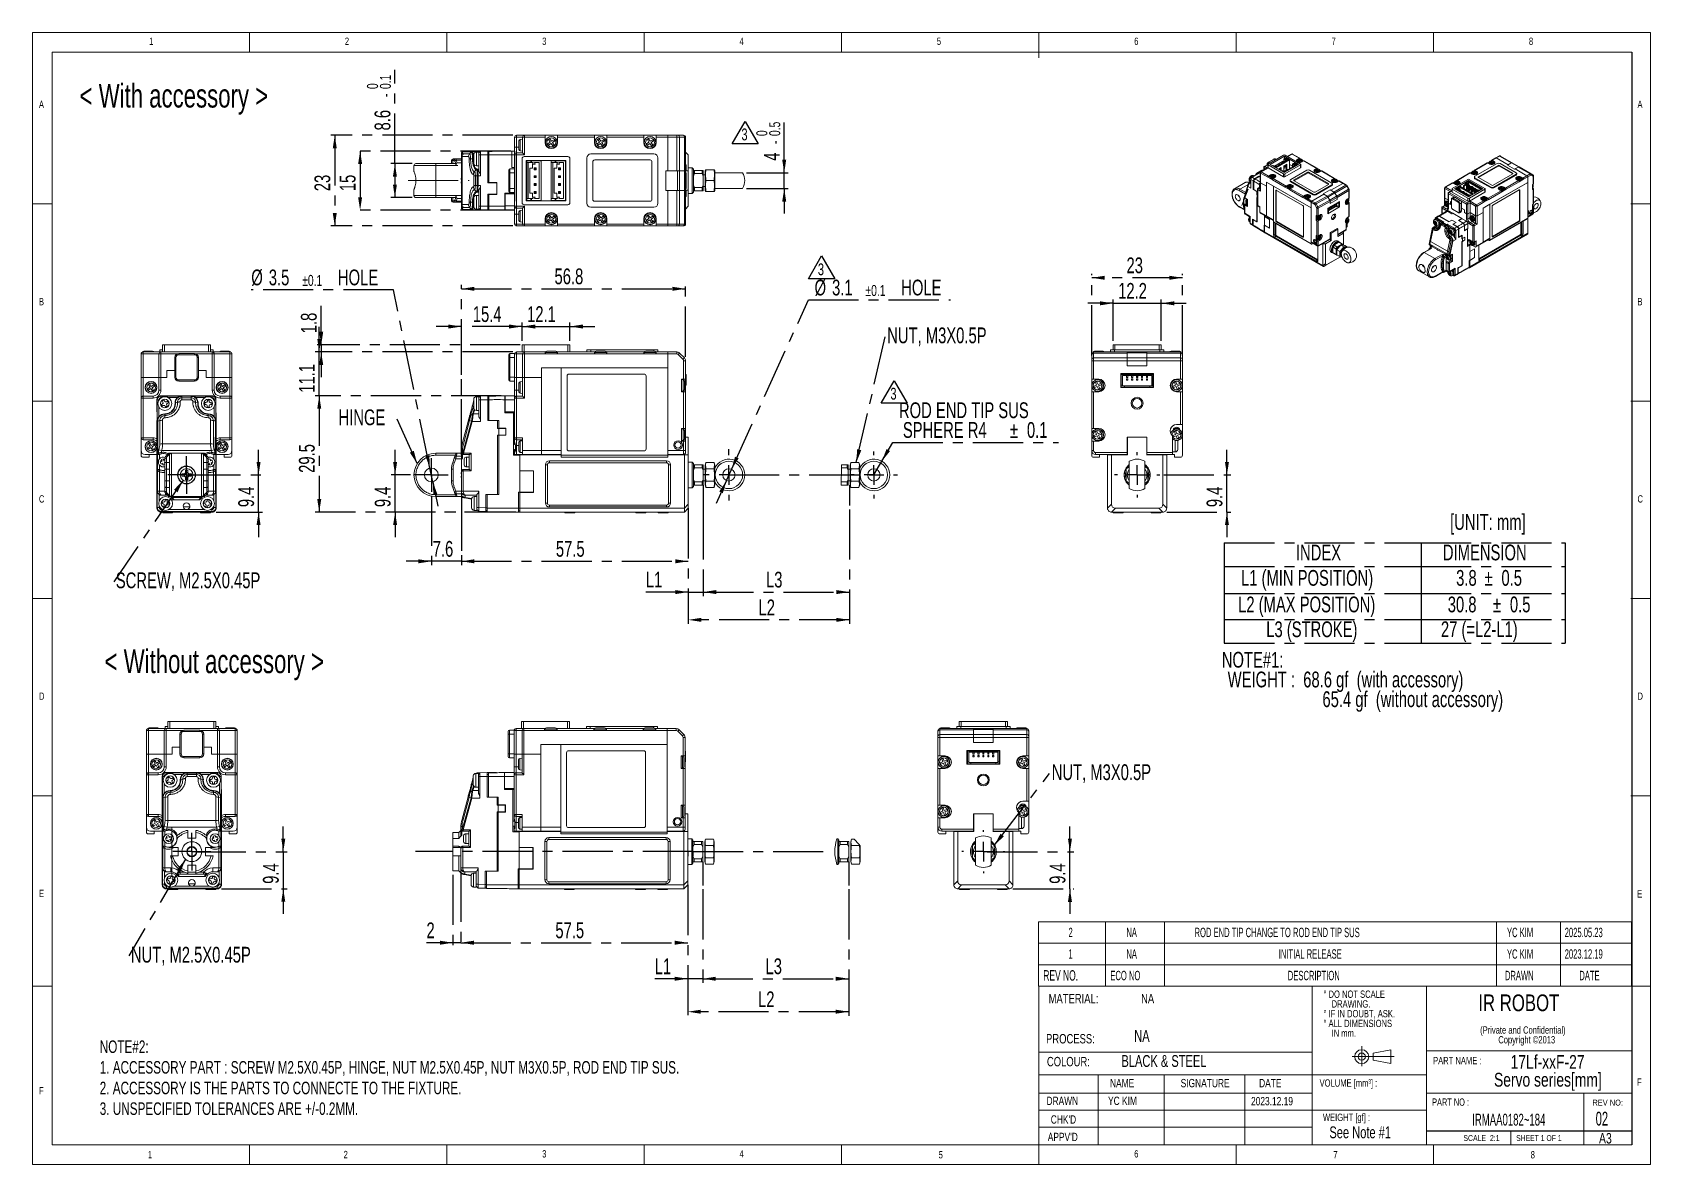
# Model space of a CAD drawing. Header units: millimetres. Extents: x 5 to 415, y 5 to 292.
import ezdxf

# ---------------------------------------------------------------- set-up
doc = ezdxf.new("R2010")
doc.units = ezdxf.units.MM
doc.linetypes.add('CENTERX2', pattern=[20.32, 12.7, -2.54, 2.54, -2.54])
for name, color, linetype in [('CENTER_LINE', 7, 'CENTERX2'), ('DIMENSION', 7, 'Continuous'), ('NOTES', 7, 'Continuous')]:
    doc.layers.add(name, color=color, linetype=linetype)
doc.styles.add('SLDTEXTSTYLE0', font='TXT', dxfattribs={"width": 0.7})
doc.styles.add('SLDTEXTSTYLE1', font='TXT', dxfattribs={"width": 0.75})
doc.styles.add('SLDTEXTSTYLE2', font='TXT', dxfattribs={"width": 0.6875})
doc.styles.add('SLDTEXTSTYLE3', font='TXT', dxfattribs={"width": 0.605})
doc.styles.add('SLDTEXTSTYLE4', font='TXT', dxfattribs={"width": 0.694444})
doc.dimstyles.new('SLDDIMSTYLE0', dxfattribs={"dimtxt": 4, "dimasz": 3.302, "dimexe": 0, "dimexo": 0.0625, "dimgap": 1, "dimtad": 1, "dimrnd": 1e-09, "dimzin": 12, "dimdsep": 46, "dimtxsty": 'SLDTEXTSTYLE0', "dimsah": 1, "dimcen": 0.09, "dimadec": 0, "dimazin": 3, "dimtfac": 1, "dimtofl": 0, "dimtmove": 0, "dimatfit": 3, "dimfxl": 1, "dimfrac": 2, "dimtolj": 1, "dimtzin": 12, "dimarcsym": 0})
doc.dimstyles.new('SLDDIMSTYLE1', dxfattribs={"dimtxt": 4, "dimasz": 3.302, "dimexe": 0, "dimexo": 0.0625, "dimgap": 1, "dimtad": 0, "dimtih": 1, "dimtoh": 1, "dimrnd": 1e-09, "dimzin": 12, "dimdsep": 46, "dimtxsty": 'SLDTEXTSTYLE0', "dimsah": 1, "dimcen": 0, "dimadec": 0, "dimazin": 3, "dimtol": 1, "dimtp": 0.1, "dimtm": 0.1, "dimtfac": 1, "dimtmove": 0, "dimatfit": 3, "dimfxl": 1, "dimfrac": 2, "dimtolj": 1, "dimarcsym": 0})
doc.dimstyles.new('SLDDIMSTYLE2', dxfattribs={"dimtxt": 4, "dimasz": 3.302, "dimexe": 0, "dimexo": 0.0625, "dimgap": 1, "dimtad": 1, "dimrnd": 1e-09, "dimzin": 12, "dimdsep": 46, "dimtxsty": 'SLDTEXTSTYLE0', "dimsah": 1, "dimcen": 0.09, "dimadec": 0, "dimazin": 3, "dimtfac": 1, "dimtmove": 0, "dimatfit": 0, "dimfxl": 1, "dimfrac": 2, "dimtolj": 1, "dimtzin": 12, "dimarcsym": 0})
doc.dimstyles.new('SLDDIMSTYLE3', dxfattribs={"dimtxt": 4, "dimasz": 3.302, "dimexe": 0, "dimexo": 0.0625, "dimgap": 1, "dimtad": 1, "dimdec": 1, "dimrnd": 1e-09, "dimzin": 12, "dimdsep": 46, "dimtxsty": 'SLDTEXTSTYLE0', "dimsah": 1, "dimcen": 0.09, "dimadec": 0, "dimazin": 3, "dimtfac": 1, "dimtdec": 1, "dimtmove": 0, "dimatfit": 0, "dimfxl": 1, "dimfrac": 2, "dimtolj": 1, "dimtzin": 12, "dimarcsym": 0})
doc.dimstyles.new('SLDDIMSTYLE4', dxfattribs={"dimtxt": 0.18, "dimasz": 3.302, "dimexe": 0, "dimexo": 0.0625, "dimgap": 0, "dimtad": 0, "dimtih": 1, "dimtoh": 1, "dimdec": 0, "dimrnd": 1e-09, "dimzin": 0, "dimdsep": 46, "dimtxsty": 'Standard', "dimsah": 1, "dimcen": 0.09, "dimadec": 0, "dimazin": 0, "dimtfac": 3.302, "dimtdec": 0, "dimtofl": 0, "dimtmove": 0, "dimatfit": 3, "dimfxl": 1, "dimfrac": 2, "dimtolj": 1, "dimtzin": 0, "dimarcsym": 0})
doc.dimstyles.new('SLDDIMSTYLE5', dxfattribs={"dimtxt": 4, "dimasz": 3.302, "dimexe": 0, "dimexo": 0.0625, "dimgap": 1, "dimtad": 1, "dimrnd": 1e-09, "dimzin": 12, "dimdsep": 46, "dimtxsty": 'SLDTEXTSTYLE0', "dimsah": 1, "dimcen": 0.09, "dimadec": 0, "dimazin": 3, "dimtol": 1, "dimtm": 0.1, "dimtfac": 1, "dimtofl": 0, "dimtmove": 0, "dimatfit": 3, "dimfxl": 1, "dimfrac": 2, "dimtolj": 1, "dimarcsym": 0})
doc.dimstyles.new('SLDDIMSTYLE6', dxfattribs={"dimtxt": 4, "dimasz": 3.302, "dimexe": 0, "dimexo": 0.0625, "dimgap": 1, "dimtad": 1, "dimrnd": 1e-09, "dimzin": 12, "dimdsep": 46, "dimtxsty": 'SLDTEXTSTYLE0', "dimsah": 1, "dimcen": 0.09, "dimadec": 0, "dimazin": 3, "dimtol": 1, "dimtm": 0.5, "dimtfac": 1, "dimtmove": 0, "dimatfit": 0, "dimfxl": 1, "dimfrac": 2, "dimtolj": 1, "dimarcsym": 0})
doc.dimstyles.new('SLDDIMSTYLE7', dxfattribs={"dimtxt": 4, "dimasz": 3.302, "dimexe": 0, "dimexo": 0.0625, "dimgap": 1, "dimtad": 0, "dimtih": 1, "dimtoh": 1, "dimrnd": 1e-09, "dimzin": 12, "dimdsep": 46, "dimtxsty": 'SLDTEXTSTYLE0', "dimsah": 1, "dimcen": 0, "dimadec": 0, "dimazin": 3, "dimtfac": 1, "dimtofl": 0, "dimtmove": 0, "dimatfit": 3, "dimfxl": 1, "dimfrac": 2, "dimtolj": 1, "dimtzin": 12, "dimarcsym": 0})

msp = doc.modelspace()

# ---------------------------------------------------------------- texts
at = {"color": 7, "linetype": 'Continuous', "lineweight": 0}
for s, insert, char_height, attachment_point, style in [('1', (34.583, 290.668), 1.852, 1, 'SLDTEXTSTYLE1'), ('2', (84.167, 290.668), 1.852, 1, 'SLDTEXTSTYLE1'), ('3', (134.167, 290.668), 1.852, 1, 'SLDTEXTSTYLE1'), ('4', (184.167, 290.668), 1.852, 1, 'SLDTEXTSTYLE1'), ('5', (234.167, 290.668), 1.852, 1, 'SLDTEXTSTYLE1'), ('6', (284.167, 290.668), 1.852, 1, 'SLDTEXTSTYLE1'), ('7', (334.167, 290.668), 1.852, 1, 'SLDTEXTSTYLE1'), ('8', (384.167, 290.668), 1.852, 1, 'SLDTEXTSTYLE1'), ('A', (6.667, 274.668), 1.852, 1, 'SLDTEXTSTYLE1'), ('A', (411.667, 274.668), 1.852, 1, 'SLDTEXTSTYLE1'), ('B', (6.667, 224.668), 1.852, 1, 'SLDTEXTSTYLE1'), ('B', (411.667, 224.668), 1.852, 1, 'SLDTEXTSTYLE1'), ('C', (6.667, 174.668), 1.852, 1, 'SLDTEXTSTYLE1'), ('C', (411.667, 174.668), 1.852, 1, 'SLDTEXTSTYLE1'), ('D', (6.667, 124.668), 1.852, 1, 'SLDTEXTSTYLE1'), ('D', (411.667, 124.668), 1.852, 1, 'SLDTEXTSTYLE1'), ('E', (6.667, 74.668), 1.852, 1, 'SLDTEXTSTYLE1'), ('E', (411.586, 74.537), 1.852, 1, 'SLDTEXTSTYLE1'), ('MATERIAL:', (262.479, 48.278), 2.3813, 1, 'SLDTEXTSTYLE1'), ('NA', (287.562, 48.278), 2.3813, 2, 'SLDTEXTSTYLE1'), ('PROCESS:', (261.829, 38.108), 2.3813, 1, 'SLDTEXTSTYLE1'), ('PART NAME :', (359.887, 32.29), 1.85208, 1, 'SLDTEXTSTYLE1'), ('F', (6.667, 24.668), 1.852, 1, 'SLDTEXTSTYLE1'), ('NAME', (278.027, 26.726), 2.1167, 1, 'SLDTEXTSTYLE1'), ('SIGNATURE', (295.935, 26.726), 2.1167, 1, 'SLDTEXTSTYLE1'), ('DATE', (315.804, 26.726), 2.1167, 1, 'SLDTEXTSTYLE1'), ('VOLUME [mm³] :', (331.133, 26.622), 1.85208, 1, 'SLDTEXTSTYLE1'), ('DRAWN', (261.937, 22.233), 2.1167, 1, 'SLDTEXTSTYLE1'), ('2023.12.19', (313.76, 22.154), 2.1167, 1, 'SLDTEXTSTYLE1'), ('REV NO:', (400.257, 21.476), 1.5, 1, 'SLDTEXTSTYLE1'), ("CHK'D", (263.024, 17.51), 2.1167, 1, 'SLDTEXTSTYLE1'), ('IRMAA0182~184', (379.06, 17.91), 3, 2, 'SLDTEXTSTYLE3'), ("APPV'D", (262.263, 13.079), 2.1167, 1, 'SLDTEXTSTYLE1'), ('SCALE  2:1', (367.564, 12.491), 1.5, 1, 'SLDTEXTSTYLE0'), ('SHEET 1 OF 1', (380.942, 12.491), 1.5, 1, 'SLDTEXTSTYLE2'), ('A3', (401.912, 13.007), 2.6458, 1, 'SLDTEXTSTYLE1'), ('1', (34.278, 8.493), 1.852, 1, 'SLDTEXTSTYLE1'), ('2', (83.861, 8.493), 1.852, 1, 'SLDTEXTSTYLE1'), ('3', (134.167, 8.668), 1.852, 1, 'SLDTEXTSTYLE1'), ('4', (184.167, 8.668), 1.852, 1, 'SLDTEXTSTYLE1'), ('5', (234.613, 8.434), 1.852, 1, 'SLDTEXTSTYLE1')]:
    msp.add_mtext(s, dxfattribs=dict(at, insert=insert, char_height=char_height, attachment_point=attachment_point, style=style))
at = {"layer": 'CENTER_LINE', "attachment_point": 1}
for s, insert, char_height, style in [('< With accessory >', (16.967, 278.942), 6, 'SLDTEXTSTYLE0'), ('[UNIT: mm]', (364.198, 169.901), 4, 'SLDTEXTSTYLE0'), ('< Without accessory >', (23.304, 135.583), 6, 'SLDTEXTSTYLE0'), ('NA', (284.167, 39.111), 3, 'SLDTEXTSTYLE0'), ('BLACK & STEEL', (280.927, 32.771), 3, 'SLDTEXTSTYLE0'), ('02', (401.077, 18.412), 3.5, 'SLDTEXTSTYLE3'), ('See Note #1', (333.611, 14.692), 3, 'SLDTEXTSTYLE0')]:
    msp.add_mtext(s, dxfattribs=dict(at, insert=insert, char_height=char_height, style=style))
at = {"layer": 'NOTES', "attachment_point": 1}
for s, insert, char_height, style in [('IR ROBOT', (371.345, 48.136), 4.2333, 'SLDTEXTSTYLE1'), ('COLOUR:', (262.046, 32.312), 2.3813, 'SLDTEXTSTYLE1'), ('F', (411.586, 26.839), 1.852, 'SLDTEXTSTYLE1'), ('YC KIM', (277.535, 22.233), 2.1167, 'SLDTEXTSTYLE1'), ('PART NO :', (359.636, 21.78), 1.8521, 'SLDTEXTSTYLE4'), ('WEIGHT [gf] :', (331.976, 17.919), 1.85208, 'SLDTEXTSTYLE1'), ('6', (284.167, 8.668), 1.852, 'SLDTEXTSTYLE1'), ('7', (334.613, 8.434), 1.852, 'SLDTEXTSTYLE1'), ('8', (384.613, 8.434), 1.852, 'SLDTEXTSTYLE1')]:
    msp.add_mtext(s, dxfattribs=dict(at, insert=insert, char_height=char_height, style=style))

# ---------------------------------------------------------------- blocks, each defined once
blk = doc.blocks.new('SW_NOTE_0')
at = {"layer": 'CENTER_LINE', "color": 0, "char_height": 4, "attachment_point": 1, "style": 'SLDTEXTSTYLE0'}
for s, insert in [('NOTE#1:', (1.5, 5.16)), ('WEIGHT :  68.6 gf  (with accessory)', (3, 0.16)), ('65.4 gf  (without accessory)', (27, -4.84))]:
    blk.add_mtext(s, dxfattribs=dict(at, insert=insert))
blk = doc.blocks.new('SW_NOTE_0_1')
at = {"layer": 'CENTER_LINE', "color": 0, "char_height": 3.175, "attachment_point": 1, "style": 'SLDTEXTSTYLE0'}
for s, insert in [('NOTE#2:', (0, 4.09)), ('1. ACCESSORY PART : SCREW M2.5X0.45P, HINGE, NUT M2.5X0.45P, NUT M3X0.5P, ROD END TIP SUS.', (0, -1.14)), ('2. ACCESSORY IS THE PARTS TO CONNECTE TO THE FIXTURE.', (0, -6.37)), ('3. UNSPECIFIED TOLERANCES ARE +/-0.2MM.', (0, -11.61))]:
    blk.add_mtext(s, dxfattribs=dict(at, insert=insert))
blk = doc.blocks.new('SW_NOTE_0_2')
at = {"layer": 'CENTER_LINE', "color": 0}
for p, q in [((-2.41, -0.05), (0.94, 5.75)), ((0.94, 5.75), (4.29, -0.05)), ((4.29, -0.05), (-2.41, -0.05))]:
    blk.add_line(p, q, dxfattribs=at)
at = {"layer": 'CENTER_LINE', "color": 0, "insert": (0, 3.87), "char_height": 3, "attachment_point": 1, "style": 'SLDTEXTSTYLE0'}
blk.add_mtext('3', dxfattribs=at)
blk = doc.blocks.new('SW_NOTE_0_3')
at = {"color": 0, "linetype": 'Continuous', "lineweight": 0, "char_height": 1.8521, "attachment_point": 2, "style": 'SLDTEXTSTYLE1'}
for s, insert in [('(Private and Confidential)', (15.4, 2.39)), ('Copyright ©2013', (16.39, -0.08))]:
    blk.add_mtext(s, dxfattribs=dict(at, insert=insert))
blk = doc.blocks.new('SW_NOTE_0_4')
at = {"color": 0, "linetype": 'Continuous', "lineweight": 0, "char_height": 3.5, "attachment_point": 2, "style": 'SLDTEXTSTYLE1'}
for s, insert in [('17Lf-xxF-27', (11.59, 4.51)), ('Servo series[mm]', (11.67, -0.01))]:
    blk.add_mtext(s, dxfattribs=dict(at, insert=insert))
blk = doc.blocks.new('SW_NOTE_0_5')
at = {"color": 0, "linetype": 'Continuous', "lineweight": 0, "attachment_point": 1, "style": 'SLDTEXTSTYLE1'}
for s, insert, char_height in [('%%d DO NOT SCALE', (0, 2.39), 1.8521), ('%%d IF IN DOUBT, ASK.', (0, -2.55), 1.8521), ('DRAWING.', (2.08, -0.08), 1.852), ('%%d ALL DIMENSIONS', (0, -5.02), 1.8521), ('IN mm.', (2.08, -7.49), 1.852)]:
    blk.add_mtext(s, dxfattribs=dict(at, insert=insert, char_height=char_height))
blk = doc.blocks.new('SW_TABLEANNOTATION_0')
at = {"layer": 'CENTER_LINE', "color": 0}
for p, q in [((0, 0), (0, -6)), ((0, 0), (49.88, 0)), ((49.88, 0), (49.88, -6)), ((49.88, 0), (86.35, 0)), ((86.35, 0), (86.35, -6)), ((0, -6), (0, -12.87)), ((0, -6), (49.88, -6)), ((49.88, -6), (49.88, -12.87)), ((49.88, -6), (86.35, -6)), ((86.35, -6), (86.35, -12.87)), ((0, -12.87), (0, -19.46)), ((0, -12.87), (49.88, -12.87)), ((49.88, -12.87), (49.88, -19.46)), ((49.88, -12.87), (86.35, -12.87)), ((86.35, -12.87), (86.35, -19.46)), ((0, -19.46), (0, -25.46)), ((0, -19.46), (49.88, -19.46)), ((49.88, -19.46), (49.88, -25.46)), ((49.88, -19.46), (86.35, -19.46)), ((86.35, -19.46), (86.35, -25.46)), ((0, -25.46), (49.88, -25.46)), ((49.88, -25.46), (86.35, -25.46))]:
    blk.add_line(p, q, dxfattribs=at)
at = {"layer": 'CENTER_LINE', "color": 0, "char_height": 4, "attachment_point": 1, "style": 'SLDTEXTSTYLE0'}
for s, insert in [('INDEX', (18.15, -0.47)), ('DIMENSION', (55.39, -0.47)), ('L1 (MIN POSITION)', (4.24, -6.91)), ('3.8', (58.75, -6.91)), ('%%p', (65.94, -6.91)), ('0.5', (70.23, -6.91)), ('L2 (MAX POSITION)', (3.51, -13.64)), ('30.8', (56.62, -13.64)), ('%%p', (68.07, -13.64)), ('0.5', (72.37, -13.64)), ('L3 (STROKE)', (10.64, -19.93)), ('27 (=L2-L1)', (54.89, -19.93))]:
    blk.add_mtext(s, dxfattribs=dict(at, insert=insert))
blk = doc.blocks.new('SW_TABLEANNOTATION_1')
at = {"color": 0, "linetype": 'Continuous', "lineweight": 18}
for p, q in [((0, 0), (0, -5.46)), ((0, 0), (17, 0)), ((17, 0), (17, -5.46)), ((17, 0), (31.98, 0)), ((31.98, 0), (31.98, -5.46)), ((31.98, 0), (116.1, 0)), ((116.1, 0), (116.1, -5.46)), ((116.1, 0), (132.29, 0)), ((132.29, 0), (132.29, -5.46)), ((132.29, 0), (150.28, 0)), ((150.28, 0), (150.28, -5.46)), ((0, -5.46), (0, -10.92)), ((0, -5.46), (17, -5.46)), ((17, -5.46), (17, -10.92)), ((17, -5.46), (31.98, -5.46)), ((31.98, -5.46), (31.98, -10.92)), ((31.98, -5.46), (116.1, -5.46)), ((116.1, -5.46), (116.1, -10.92)), ((116.1, -5.46), (132.29, -5.46)), ((132.29, -5.46), (132.29, -10.92)), ((132.29, -5.46), (150.28, -5.46)), ((150.28, -5.46), (150.28, -10.92)), ((0, -10.92), (0, -16.37)), ((0, -10.92), (17, -10.92)), ((17, -10.92), (17, -16.37)), ((17, -10.92), (31.98, -10.92)), ((31.98, -10.92), (31.98, -16.37)), ((31.98, -10.92), (116.1, -10.92)), ((116.1, -10.92), (116.1, -16.37)), ((116.1, -10.92), (132.29, -10.92)), ((132.29, -10.92), (132.29, -16.37)), ((132.29, -10.92), (150.28, -10.92)), ((150.28, -10.92), (150.28, -16.37)), ((0, -16.37), (17, -16.37)), ((17, -16.37), (31.98, -16.37)), ((31.98, -16.37), (116.1, -16.37)), ((116.1, -16.37), (132.29, -16.37)), ((132.29, -16.37), (150.28, -16.37))]:
    blk.add_line(p, q, dxfattribs=at)
at = {"color": 0, "linetype": 'Continuous', "lineweight": 0, "attachment_point": 1, "style": 'SLDTEXTSTYLE3'}
for s, insert, char_height in [('2', (7.62, -1.54), 2.38), ('NA', (22.28, -1.54), 2.381), ('ROD END TIP CHANGE TO ROD END TIP SUS', (39.56, -1.54), 2.3813), ('YC KIM', (118.72, -1.54), 2.381), ('2025.05.23', (133.34, -1.54), 2.381), ('1', (7.62, -7), 2.38), ('NA', (22.28, -7), 2.381), ('INITIAL RELEASE', (60.9, -7), 2.3813), ('YC KIM', (118.72, -7), 2.381), ('2023.12.19', (133.34, -7), 2.381), ('REV NO.', (1.25, -12.29), 2.646), ('ECO NO', (18.23, -12.46), 2.381), ('DESCRIPTION', (63.19, -12.46), 2.3813), ('DRAWN', (118.19, -12.46), 2.381), ('DATE', (137.05, -12.46), 2.381)]:
    blk.add_mtext(s, dxfattribs=dict(at, insert=insert, char_height=char_height))
blk = doc.blocks.new('_D')
at = {"layer": 'CENTER_LINE'}
for p, q in [((174.99, 171.09), (174.99, 149.13)), ((211.99, 171.09), (211.99, 149.13)), ((174.99, 150.13), (211.99, 150.13))]:
    blk.add_line(p, q, dxfattribs=at)
for points in [[(174.99, 150.13), (178.29, 149.62), (178.29, 150.64)], [(211.99, 150.13), (208.68, 150.64), (208.68, 149.62)]]:
    blk.add_solid(points, dxfattribs=at)
at = {"layer": 'CENTER_LINE', "insert": (190.88, 155.29), "char_height": 4, "attachment_point": 1, "style": 'SLDTEXTSTYLE0'}
blk.add_mtext('L3', dxfattribs=at)
blk = doc.blocks.new('_D_1')
at = {"layer": 'CENTER_LINE'}
for p, q in [((171.19, 171.38), (171.19, 142.09)), ((211.99, 171.09), (211.99, 142.09)), ((211.99, 143.09), (171.19, 143.09))]:
    blk.add_line(p, q, dxfattribs=at)
for points in [[(171.19, 143.09), (174.49, 142.58), (174.49, 143.6)], [(211.99, 143.09), (208.68, 143.6), (208.68, 142.58)]]:
    blk.add_solid(points, dxfattribs=at)
at = {"layer": 'CENTER_LINE', "insert": (188.98, 148.25), "char_height": 4, "attachment_point": 1, "style": 'SLDTEXTSTYLE0'}
blk.add_mtext('L2', dxfattribs=at)
blk = doc.blocks.new('_D_2')
at = {"layer": 'CENTER_LINE'}
for p, q in [((96.49, 226.72), (60.47, 226.72)), ((105.73, 181.53), (96.49, 226.72)), ((106.44, 178.1), (105.73, 181.53)), ((106.44, 178.1), (107.71, 171.88))]:
    blk.add_line(p, q, dxfattribs=at)
for points in [[(105.73, 181.53), (105.57, 184.87), (104.57, 184.66)], [(106.44, 178.1), (106.6, 174.76), (107.6, 174.97)]]:
    blk.add_solid(points, dxfattribs=at)
at = {"layer": 'CENTER_LINE', "attachment_point": 1, "style": 'SLDTEXTSTYLE0'}
for s, insert, char_height in [('%%c', (60.47, 231.88), 4), ('3.5', (64.9, 231.88), 4), ('±0.1', (73.36, 230.53), 2.8), ('HOLE', (82.41, 231.88), 4)]:
    blk.add_mtext(s, dxfattribs=dict(at, insert=insert, char_height=char_height))
blk = doc.blocks.new('_D_3')
at = {"layer": 'CENTER_LINE'}
for p, q in [((78.18, 212.79), (78.18, 222.64)), ((128.59, 212.79), (77.18, 212.79)), ((126.69, 210.99), (77.18, 210.99)), ((78.18, 212.79), (78.18, 210.99)), ((78.18, 210.99), (78.18, 204.64))]:
    blk.add_line(p, q, dxfattribs=at)
for points in [[(78.18, 212.79), (78.69, 216.1), (77.68, 216.1)], [(78.18, 210.99), (77.68, 207.69), (78.69, 207.69)]]:
    blk.add_solid(points, dxfattribs=at)
at = {"layer": 'CENTER_LINE', "insert": (73.03, 215.73), "char_height": 4, "attachment_point": 1, "rotation": 90, "style": 'SLDTEXTSTYLE0'}
blk.add_mtext('1.8', dxfattribs=at)
blk = doc.blocks.new('_D_4')
at = {"layer": 'CENTER_LINE'}
for p, q in [((77.68, 210.99), (77.68, 217.34)), ((126.69, 210.99), (76.68, 210.99)), ((77.68, 199.89), (77.68, 210.99)), ((123.79, 199.89), (76.68, 199.89)), ((77.68, 199.89), (77.68, 193.54))]:
    blk.add_line(p, q, dxfattribs=at)
for points in [[(77.68, 210.99), (78.19, 214.3), (77.18, 214.3)], [(77.68, 199.89), (77.18, 196.59), (78.19, 196.59)]]:
    blk.add_solid(points, dxfattribs=at)
at = {"layer": 'CENTER_LINE', "insert": (72.53, 200.65), "char_height": 4, "attachment_point": 1, "rotation": 90, "style": 'SLDTEXTSTYLE0'}
blk.add_mtext('11.1', dxfattribs=at)
blk = doc.blocks.new('_D_5')
at = {"layer": 'CENTER_LINE'}
for p, q in [((123.79, 199.89), (76.68, 199.89)), ((77.68, 199.89), (77.68, 170.39)), ((127.49, 170.39), (76.68, 170.39))]:
    blk.add_line(p, q, dxfattribs=at)
for points in [[(77.68, 199.89), (77.18, 196.59), (78.19, 196.59)], [(77.68, 170.39), (78.19, 173.7), (77.18, 173.7)]]:
    blk.add_solid(points, dxfattribs=at)
at = {"layer": 'CENTER_LINE', "insert": (72.53, 180.35), "char_height": 4, "attachment_point": 1, "rotation": 90, "style": 'SLDTEXTSTYLE0'}
blk.add_mtext('29.5', dxfattribs=at)
blk = doc.blocks.new('_D_6')
at = {"layer": 'CENTER_LINE'}
for p, q in [((96.91, 179.81), (96.91, 186.16)), ((100.84, 179.81), (95.91, 179.81)), ((96.91, 170.4), (96.91, 179.81)), ((127.19, 170.4), (95.91, 170.4)), ((96.91, 170.4), (96.91, 164.05))]:
    blk.add_line(p, q, dxfattribs=at)
for points in [[(96.91, 179.81), (97.41, 183.12), (96.4, 183.12)], [(96.91, 170.4), (96.4, 167.1), (97.41, 167.1)]]:
    blk.add_solid(points, dxfattribs=at)
at = {"layer": 'CENTER_LINE', "insert": (91.75, 171.65), "char_height": 4, "attachment_point": 1, "rotation": 90, "style": 'SLDTEXTSTYLE0'}
blk.add_mtext('9.4', dxfattribs=at)
blk = doc.blocks.new('_D_7')
at = {"layer": 'CENTER_LINE'}
for p, q in [((106.09, 174.56), (106.09, 156.93)), ((113.69, 173.31), (113.69, 156.93)), ((106.09, 157.93), (99.74, 157.93)), ((113.69, 157.93), (106.09, 157.93)), ((113.69, 157.93), (120.04, 157.93))]:
    blk.add_line(p, q, dxfattribs=at)
for points in [[(106.09, 157.93), (102.78, 158.44), (102.78, 157.42)], [(113.69, 157.93), (116.99, 157.42), (116.99, 158.44)]]:
    blk.add_solid(points, dxfattribs=at)
at = {"layer": 'CENTER_LINE', "insert": (106.43, 163.09), "char_height": 4, "attachment_point": 1, "style": 'SLDTEXTSTYLE0'}
blk.add_mtext('7.6', dxfattribs=at)
blk = doc.blocks.new('_D_8')
at = {"layer": 'CENTER_LINE'}
for p, q in [((113.69, 174.7), (113.69, 156.93)), ((171.19, 171.38), (171.19, 156.93)), ((113.69, 157.93), (171.19, 157.93))]:
    blk.add_line(p, q, dxfattribs=at)
for points in [[(113.69, 157.93), (116.99, 157.42), (116.99, 158.44)], [(171.19, 157.93), (167.88, 158.44), (167.88, 157.42)]]:
    blk.add_solid(points, dxfattribs=at)
at = {"layer": 'CENTER_LINE', "insert": (137.64, 163.09), "char_height": 4, "attachment_point": 1, "style": 'SLDTEXTSTYLE0'}
blk.add_mtext('57.5', dxfattribs=at)
blk = doc.blocks.new('_D_9')
at = {"layer": 'CENTER_LINE'}
for p, q in [((174.99, 176.21), (174.99, 149.13)), ((171.19, 171.38), (171.19, 149.13)), ((171.19, 150.13), (160.43, 150.13)), ((171.19, 150.13), (174.99, 150.13)), ((174.99, 150.13), (181.34, 150.13))]:
    blk.add_line(p, q, dxfattribs=at)
for points in [[(171.19, 150.13), (167.88, 150.64), (167.88, 149.62)], [(174.99, 150.13), (178.29, 149.62), (178.29, 150.64)]]:
    blk.add_solid(points, dxfattribs=at)
at = {"layer": 'CENTER_LINE', "insert": (160.43, 155.29), "char_height": 4, "attachment_point": 1, "style": 'SLDTEXTSTYLE0'}
blk.add_mtext('L1', dxfattribs=at)
blk = doc.blocks.new('_D_10')
at = {"layer": 'CENTER_LINE'}
for p, q in [((113.69, 186.31), (113.69, 228)), ((113.69, 227), (170.49, 227)), ((170.49, 209.78), (170.49, 228))]:
    blk.add_line(p, q, dxfattribs=at)
for points in [[(113.69, 227), (116.99, 226.49), (116.99, 227.5)], [(170.49, 227), (167.18, 227.5), (167.18, 226.49)]]:
    blk.add_solid(points, dxfattribs=at)
at = {"layer": 'CENTER_LINE', "insert": (137.29, 232.15), "char_height": 4, "attachment_point": 1, "style": 'SLDTEXTSTYLE0'}
blk.add_mtext('56.8', dxfattribs=at)
blk = doc.blocks.new('_D_11')
at = {"layer": 'CENTER_LINE'}
for p, q in [((113.69, 217.43), (107.34, 217.43)), ((113.69, 184.9), (113.69, 218.43)), ((129.09, 217.43), (113.69, 217.43)), ((129.09, 213.79), (129.09, 218.43)), ((129.09, 217.43), (135.44, 217.43))]:
    blk.add_line(p, q, dxfattribs=at)
for points in [[(113.69, 217.43), (110.38, 217.94), (110.38, 216.92)], [(129.09, 217.43), (132.39, 216.92), (132.39, 217.94)]]:
    blk.add_solid(points, dxfattribs=at)
at = {"layer": 'CENTER_LINE', "insert": (116.59, 222.59), "char_height": 4, "attachment_point": 1, "style": 'SLDTEXTSTYLE0'}
blk.add_mtext('15.4', dxfattribs=at)
blk = doc.blocks.new('_D_12')
at = {"layer": 'CENTER_LINE'}
for p, q in [((129.09, 217.44), (122.74, 217.44)), ((129.09, 213.79), (129.09, 218.44)), ((129.09, 217.44), (141.19, 217.44)), ((141.19, 213.79), (141.19, 218.44)), ((141.19, 217.44), (147.54, 217.44))]:
    blk.add_line(p, q, dxfattribs=at)
for points in [[(129.09, 217.44), (125.78, 217.95), (125.78, 216.93)], [(141.19, 217.44), (144.49, 216.93), (144.49, 217.95)]]:
    blk.add_solid(points, dxfattribs=at)
at = {"layer": 'CENTER_LINE', "insert": (130.34, 222.59), "char_height": 4, "attachment_point": 1, "style": 'SLDTEXTSTYLE0'}
blk.add_mtext('12.1', dxfattribs=at)
blk = doc.blocks.new('_D_13')
at = {"layer": 'CENTER_LINE'}
for p, q in [((182.13, 181.23), (201.6, 224.17)), ((201.6, 224.17), (237.62, 224.17)), ((180.85, 178.4), (182.13, 181.23)), ((180.85, 178.4), (178.22, 172.62))]:
    blk.add_line(p, q, dxfattribs=at)
for points in [[(182.13, 181.23), (183.95, 184.02), (183.03, 184.44)], [(180.85, 178.4), (179.02, 175.61), (179.94, 175.19)]]:
    blk.add_solid(points, dxfattribs=at)
at = {"layer": 'CENTER_LINE', "attachment_point": 1, "style": 'SLDTEXTSTYLE0'}
for s, insert, char_height in [('%%c', (203.18, 229.32), 4), ('3.1', (207.61, 229.32), 4), ('±0.1', (216.07, 227.97), 2.8), ('HOLE', (225.13, 229.32), 4)]:
    blk.add_mtext(s, dxfattribs=dict(at, insert=insert, char_height=char_height))
blk = doc.blocks.new('SW_NOTE_0_6')
at = {"layer": 'CENTER_LINE', "color": 0, "insert": (-14.86, 2.44), "char_height": 4, "attachment_point": 1, "style": 'SLDTEXTSTYLE0'}
blk.add_mtext('HINGE', dxfattribs=at)
blk = doc.blocks.new('SW_NOTE_0_7')
at = {"layer": 'CENTER_LINE', "color": 0}
for p, q in [((-2.3, -0.02), (0.98, 5.66)), ((0.98, 5.66), (4.26, -0.02)), ((4.26, -0.02), (-2.3, -0.02))]:
    blk.add_line(p, q, dxfattribs=at)
at = {"layer": 'CENTER_LINE', "color": 0, "insert": (0, 3.87), "char_height": 3, "attachment_point": 1, "style": 'SLDTEXTSTYLE0'}
blk.add_mtext('3', dxfattribs=at)
blk = doc.blocks.new('SW_CENTERMARKSYMBOL_0')
at = {"layer": 'CENTER_LINE', "color": 0}
for p, q in [((0, 2.5), (0, 4.25)), ((-2.5, 0), (-4.25, 0)), ((0, 0), (-2.5, 0)), ((0, 0), (0, 2.5)), ((0, 0), (0, -2.5)), ((0, 0), (2.5, 0)), ((2.5, 0), (4.25, 0)), ((0, -2.5), (0, -4.25))]:
    blk.add_line(p, q, dxfattribs=at)
blk = doc.blocks.new('SW_CENTERMARKSYMBOL_1')
at = {"layer": 'CENTER_LINE', "color": 0}
for p, q in [((0, 5), (0, 6.5)), ((-5, 0), (-6.5, 0)), ((0, 0), (-2.5, 0)), ((0, 0), (0, 2.5)), ((0, 0), (0, -2.5)), ((0, 0), (2.5, 0)), ((5, 0), (6.5, 0)), ((0, -5), (0, -6.5))]:
    blk.add_line(p, q, dxfattribs=at)
blk = doc.blocks.new('_D_14')
at = {"layer": 'CENTER_LINE'}
for p, q in [((278.79, 223.32), (272.44, 223.32)), ((278.79, 213.79), (278.79, 224.32)), ((278.79, 223.32), (290.99, 223.32)), ((290.99, 213.79), (290.99, 224.32)), ((290.99, 223.32), (297.34, 223.32))]:
    blk.add_line(p, q, dxfattribs=at)
for points in [[(278.79, 223.32), (275.49, 223.83), (275.49, 222.81)], [(290.99, 223.32), (294.29, 222.81), (294.29, 223.83)]]:
    blk.add_solid(points, dxfattribs=at)
at = {"layer": 'CENTER_LINE', "insert": (280.09, 228.48), "char_height": 4, "attachment_point": 1, "style": 'SLDTEXTSTYLE0'}
blk.add_mtext('12.2', dxfattribs=at)
blk = doc.blocks.new('_D_15')
at = {"layer": 'CENTER_LINE'}
for p, q in [((273.39, 210.13), (273.39, 230.79)), ((296.39, 229.79), (273.39, 229.79)), ((296.39, 210.13), (296.39, 230.79))]:
    blk.add_line(p, q, dxfattribs=at)
for points in [[(273.39, 229.79), (276.69, 229.29), (276.69, 230.3)], [(296.39, 229.79), (293.09, 230.3), (293.09, 229.29)]]:
    blk.add_solid(points, dxfattribs=at)
at = {"layer": 'CENTER_LINE', "insert": (282.21, 234.95), "char_height": 4, "attachment_point": 1, "style": 'SLDTEXTSTYLE0'}
blk.add_mtext('23', dxfattribs=at)
blk = doc.blocks.new('_D_16')
at = {"layer": 'CENTER_LINE'}
for p, q in [((307.65, 179.81), (307.65, 186.16)), ((291.63, 179.81), (308.65, 179.81)), ((307.65, 170.39), (307.65, 179.81)), ((292.39, 170.39), (308.65, 170.39)), ((307.65, 170.39), (307.65, 164.04))]:
    blk.add_line(p, q, dxfattribs=at)
for points in [[(307.65, 179.81), (308.16, 183.12), (307.15, 183.12)], [(307.65, 170.39), (307.15, 167.09), (308.16, 167.09)]]:
    blk.add_solid(points, dxfattribs=at)
at = {"layer": 'CENTER_LINE', "insert": (302.5, 171.65), "char_height": 4, "attachment_point": 1, "rotation": 90, "style": 'SLDTEXTSTYLE0'}
blk.add_mtext('9.4', dxfattribs=at)
blk = doc.blocks.new('SW_CENTERMARKSYMBOL_2')
at = {"layer": 'CENTER_LINE', "color": 0}
for p, q in [((0, 5), (0, 5.74)), ((-5, 0), (-5.74, 0)), ((0, 0), (-2.5, 0)), ((0, 0), (0, 2.5)), ((0, 0), (0, -2.5)), ((0, 0), (2.5, 0)), ((5, 0), (5.74, 0)), ((0, -5), (0, -5.74))]:
    blk.add_line(p, q, dxfattribs=at)
blk = doc.blocks.new('_D_17')
at = {"layer": 'CENTER_LINE'}
for p, q in [((62.31, 179.81), (62.31, 186.16)), ((45.07, 179.81), (63.31, 179.81)), ((62.31, 170.4), (62.31, 179.81)), ((51.57, 170.4), (63.31, 170.4)), ((62.31, 170.4), (62.31, 164.05))]:
    blk.add_line(p, q, dxfattribs=at)
for points in [[(62.31, 179.81), (62.82, 183.12), (61.8, 183.12)], [(62.31, 170.4), (61.8, 167.1), (62.82, 167.1)]]:
    blk.add_solid(points, dxfattribs=at)
at = {"layer": 'CENTER_LINE', "insert": (57.16, 171.65), "char_height": 4, "attachment_point": 1, "rotation": 90, "style": 'SLDTEXTSTYLE0'}
blk.add_mtext('9.4', dxfattribs=at)
blk = doc.blocks.new('SW_NOTE_0_8')
at = {"layer": 'CENTER_LINE', "color": 0, "insert": (0.53, 2.38), "char_height": 4, "attachment_point": 1, "style": 'SLDTEXTSTYLE0'}
blk.add_mtext('SCREW, M2.5X0.45P', dxfattribs=at)
blk = doc.blocks.new('SW_CENTERMARKSYMBOL_3')
at = {"layer": 'CENTER_LINE', "color": 0}
for p, q in [((0, 2.5), (0, 4.775)), ((-2.5, 0), (-4.775, 0)), ((0, 0), (-2.5, 0)), ((0, 0), (0, 2.5)), ((0, 0), (0, -2.5)), ((0, 0), (2.5, 0)), ((2.5, 0), (4.775, 0)), ((0, -2.5), (0, -4.775))]:
    blk.add_line(p, q, dxfattribs=at)
blk = doc.blocks.new('_D_18')
at = {"layer": 'CENTER_LINE'}
for p, q in [((126.19, 261.92), (87.04, 261.92)), ((88.04, 261.92), (88.04, 246.92)), ((126.19, 246.92), (87.04, 246.92))]:
    blk.add_line(p, q, dxfattribs=at)
for points in [[(88.04, 261.92), (87.53, 258.62), (88.55, 258.62)], [(88.04, 246.92), (88.55, 250.22), (87.53, 250.22)]]:
    blk.add_solid(points, dxfattribs=at)
at = {"layer": 'CENTER_LINE', "insert": (82.88, 251.74), "char_height": 4, "attachment_point": 1, "rotation": 90, "style": 'SLDTEXTSTYLE0'}
blk.add_mtext('15', dxfattribs=at)
blk = doc.blocks.new('_D_19')
at = {"layer": 'CENTER_LINE'}
for p, q in [((96.85, 258.72), (96.85, 282.47)), ((101.19, 258.72), (95.85, 258.72)), ((96.85, 258.72), (96.85, 250.12)), ((101.19, 250.12), (95.85, 250.12))]:
    blk.add_line(p, q, dxfattribs=at)
for points in [[(96.85, 258.72), (96.35, 255.42), (97.36, 255.42)], [(96.85, 250.12), (97.36, 253.42), (96.35, 253.42)]]:
    blk.add_solid(points, dxfattribs=at)
at = {"layer": 'CENTER_LINE', "attachment_point": 1, "rotation": 90, "style": 'SLDTEXTSTYLE0'}
for s, insert, char_height in [('0', (89.78, 277.63), 2.8), ('0.1', (93.05, 277.63), 2.8), ('-', (93.05, 275.59), 2.8), ('8.6', (91.7, 267.13), 4)]:
    blk.add_mtext(s, dxfattribs=dict(at, insert=insert, char_height=char_height))
blk = doc.blocks.new('_D_20')
at = {"layer": 'CENTER_LINE'}
for p, q in [((126.69, 265.92), (80.61, 265.92)), ((81.61, 265.92), (81.61, 242.92)), ((126.69, 242.92), (80.61, 242.92))]:
    blk.add_line(p, q, dxfattribs=at)
for points in [[(81.61, 265.92), (81.11, 262.62), (82.12, 262.62)], [(81.61, 242.92), (82.12, 246.22), (81.11, 246.22)]]:
    blk.add_solid(points, dxfattribs=at)
at = {"layer": 'CENTER_LINE', "insert": (76.46, 251.74), "char_height": 4, "attachment_point": 1, "rotation": 90, "style": 'SLDTEXTSTYLE0'}
blk.add_mtext('23', dxfattribs=at)
blk = doc.blocks.new('_D_21')
at = {"layer": 'CENTER_LINE'}
for p, q in [((195.49, 256.42), (195.49, 270.55)), ((185.95, 256.42), (196.49, 256.42)), ((195.49, 252.42), (195.49, 256.42)), ((185.95, 252.42), (196.49, 252.42)), ((195.49, 252.42), (195.49, 246.07))]:
    blk.add_line(p, q, dxfattribs=at)
for points in [[(195.49, 256.42), (195.99, 259.72), (194.98, 259.72)], [(195.49, 252.42), (194.98, 249.12), (195.99, 249.12)]]:
    blk.add_solid(points, dxfattribs=at)
at = {"layer": 'CENTER_LINE', "attachment_point": 1, "rotation": 90, "style": 'SLDTEXTSTYLE0'}
for s, insert, char_height in [('0', (188.41, 265.71), 2.8), ('0.5', (191.68, 265.71), 2.8), ('-', (191.68, 263.68), 2.8), ('4', (190.33, 259.45), 4)]:
    blk.add_mtext(s, dxfattribs=dict(at, insert=insert, char_height=char_height))
blk = doc.blocks.new('SW_NOTE_0_9')
at = {"layer": 'CENTER_LINE', "color": 0}
for p, q in [((-2.32, -0.01), (0.96, 5.67)), ((0.96, 5.67), (4.24, -0.01)), ((4.24, -0.01), (-2.32, -0.01))]:
    blk.add_line(p, q, dxfattribs=at)
at = {"layer": 'CENTER_LINE', "color": 0, "insert": (0, 3.87), "char_height": 3, "attachment_point": 1, "style": 'SLDTEXTSTYLE0'}
blk.add_mtext('3', dxfattribs=at)
blk = doc.blocks.new('_D_22')
at = {"layer": 'CENTER_LINE'}
for p, q in [((174.85, 74.8), (174.85, 51.12)), ((211.85, 74.8), (211.85, 51.12)), ((174.85, 52.12), (211.85, 52.12))]:
    blk.add_line(p, q, dxfattribs=at)
for points in [[(174.85, 52.12), (178.16, 51.61), (178.16, 52.63)], [(211.85, 52.12), (208.55, 52.63), (208.55, 51.61)]]:
    blk.add_solid(points, dxfattribs=at)
at = {"layer": 'CENTER_LINE', "insert": (190.75, 57.28), "char_height": 4, "attachment_point": 1, "style": 'SLDTEXTSTYLE0'}
blk.add_mtext('L3', dxfattribs=at)
blk = doc.blocks.new('_D_23')
at = {"layer": 'CENTER_LINE'}
for p, q in [((171.05, 75.9), (171.05, 51.12)), ((174.85, 74.8), (174.85, 51.12)), ((171.05, 52.12), (162.69, 52.12)), ((174.85, 52.12), (171.05, 52.12)), ((174.85, 52.12), (181.2, 52.12))]:
    blk.add_line(p, q, dxfattribs=at)
for points in [[(171.05, 52.12), (167.75, 52.63), (167.75, 51.61)], [(174.85, 52.12), (178.16, 51.61), (178.16, 52.63)]]:
    blk.add_solid(points, dxfattribs=at)
at = {"layer": 'CENTER_LINE', "insert": (162.69, 57.28), "char_height": 4, "attachment_point": 1, "style": 'SLDTEXTSTYLE0'}
blk.add_mtext('L1', dxfattribs=at)
blk = doc.blocks.new('_D_24')
at = {"layer": 'CENTER_LINE'}
for p, q in [((171.05, 75.9), (171.05, 42.76)), ((211.85, 74.8), (211.85, 42.76)), ((211.85, 43.76), (171.05, 43.76))]:
    blk.add_line(p, q, dxfattribs=at)
for points in [[(171.05, 43.76), (174.36, 43.26), (174.36, 44.27)], [(211.85, 43.76), (208.55, 44.27), (208.55, 43.26)]]:
    blk.add_solid(points, dxfattribs=at)
at = {"layer": 'CENTER_LINE', "insert": (188.85, 48.92), "char_height": 4, "attachment_point": 1, "style": 'SLDTEXTSTYLE0'}
blk.add_mtext('L2', dxfattribs=at)
blk = doc.blocks.new('_D_25')
at = {"layer": 'CENTER_LINE'}
for p, q in [((111.55, 78.45), (111.55, 60.25)), ((113.55, 79.22), (113.55, 60.25)), ((111.55, 61.25), (104.85, 61.25)), ((113.55, 61.25), (111.55, 61.25)), ((113.55, 61.25), (119.9, 61.25))]:
    blk.add_line(p, q, dxfattribs=at)
for points in [[(111.55, 61.25), (108.25, 61.76), (108.25, 60.74)], [(113.55, 61.25), (116.86, 60.74), (116.86, 61.76)]]:
    blk.add_solid(points, dxfattribs=at)
at = {"layer": 'CENTER_LINE', "insert": (104.85, 66.4), "char_height": 4, "attachment_point": 1, "style": 'SLDTEXTSTYLE0'}
blk.add_mtext('2', dxfattribs=at)
blk = doc.blocks.new('_D_26')
at = {"layer": 'CENTER_LINE'}
for p, q in [((113.55, 79.22), (113.55, 60.25)), ((171.05, 75.9), (171.05, 60.25)), ((113.55, 61.25), (171.05, 61.25))]:
    blk.add_line(p, q, dxfattribs=at)
for points in [[(113.55, 61.25), (116.86, 60.74), (116.86, 61.76)], [(171.05, 61.25), (167.75, 61.76), (167.75, 60.74)]]:
    blk.add_solid(points, dxfattribs=at)
at = {"layer": 'CENTER_LINE', "insert": (137.51, 66.4), "char_height": 4, "attachment_point": 1, "style": 'SLDTEXTSTYLE0'}
blk.add_mtext('57.5', dxfattribs=at)
blk = doc.blocks.new('_D_27')
at = {"layer": 'CENTER_LINE'}
for p, q in [((68.57, 84.33), (68.57, 90.68)), ((46.4, 84.33), (69.57, 84.33)), ((68.57, 84.33), (68.57, 74.92)), ((52.9, 74.92), (69.57, 74.92)), ((68.57, 74.92), (68.57, 68.57))]:
    blk.add_line(p, q, dxfattribs=at)
for points in [[(68.57, 84.33), (69.08, 87.64), (68.07, 87.64)], [(68.57, 74.92), (68.07, 71.62), (69.08, 71.62)]]:
    blk.add_solid(points, dxfattribs=at)
at = {"layer": 'CENTER_LINE', "insert": (63.42, 76.17), "char_height": 4, "attachment_point": 1, "rotation": 90, "style": 'SLDTEXTSTYLE0'}
blk.add_mtext('9.4', dxfattribs=at)
blk = doc.blocks.new('SW_NOTE_0_10')
at = {"layer": 'CENTER_LINE', "color": 0, "insert": (0.51, 2.24), "char_height": 4, "attachment_point": 1, "style": 'SLDTEXTSTYLE0'}
blk.add_mtext('NUT, M2.5X0.45P', dxfattribs=at)
blk = doc.blocks.new('SW_CENTERMARKSYMBOL_4')
at = {"layer": 'CENTER_LINE', "color": 0}
for p, q in [((0, 2.5), (0, 4.775)), ((-2.5, 0), (-4.775, 0)), ((0, 0), (-2.5, 0)), ((0, 0), (0, 2.5)), ((0, 0), (0, -2.5)), ((0, 0), (2.5, 0)), ((2.5, 0), (4.775, 0)), ((0, -2.5), (0, -4.775))]:
    blk.add_line(p, q, dxfattribs=at)
blk = doc.blocks.new('_D_28')
at = {"layer": 'CENTER_LINE'}
for p, q in [((267.88, 84.33), (267.88, 90.68)), ((246.94, 84.33), (268.88, 84.33)), ((267.88, 74.91), (267.88, 84.33)), ((253.44, 74.91), (268.88, 74.91)), ((267.88, 74.91), (267.88, 68.56))]:
    blk.add_line(p, q, dxfattribs=at)
for points in [[(267.88, 84.33), (268.39, 87.64), (267.37, 87.64)], [(267.88, 74.91), (267.37, 71.61), (268.39, 71.61)]]:
    blk.add_solid(points, dxfattribs=at)
at = {"layer": 'CENTER_LINE', "insert": (262.72, 76.17), "char_height": 4, "attachment_point": 1, "rotation": 90, "style": 'SLDTEXTSTYLE0'}
blk.add_mtext('9.4', dxfattribs=at)
blk = doc.blocks.new('SW_NOTE_0_11')
at = {"layer": 'CENTER_LINE', "color": 0, "insert": (0.59, 2.35), "char_height": 4, "attachment_point": 1, "style": 'SLDTEXTSTYLE0'}
blk.add_mtext('NUT, M3X0.5P', dxfattribs=at)
blk = doc.blocks.new('SW_CENTERMARKSYMBOL_5')
at = {"layer": 'CENTER_LINE', "color": 0}
for p, q in [((0, 5), (0, 5.44)), ((-5, 0), (-5.44, 0)), ((0, 0), (-2.5, 0)), ((0, 0), (0, 2.5)), ((0, 0), (0, -2.5)), ((0, 0), (2.5, 0)), ((5, 0), (5.44, 0)), ((0, -5), (0, -5.44))]:
    blk.add_line(p, q, dxfattribs=at)
blk = doc.blocks.new('_D_29')
at = {"layer": 'CENTER_LINE'}
for p, q in [((220.21, 183.28), (222.97, 188.06)), ((222.97, 188.06), (264.94, 188.06)), ((218.21, 179.81), (220.21, 183.28))]:
    blk.add_line(p, q, dxfattribs=at)
blk.add_solid([(220.21, 183.28), (222.3, 185.88), (221.42, 186.39)], dxfattribs=at)
at = {"layer": 'CENTER_LINE', "char_height": 4, "attachment_point": 1, "style": 'SLDTEXTSTYLE0'}
for s, insert in [('ROD END TIP SUS', (224.56, 198.22)), ('SPHERE R4', (225.55, 193.22)), ('0.1', (256.98, 193.22)), ('%%p', (252.68, 193.22))]:
    blk.add_mtext(s, dxfattribs=dict(at, insert=insert))
blk = doc.blocks.new('SW_NOTE_0_12')
at = {"layer": 'CENTER_LINE', "color": 0, "insert": (0.52, 2.35), "char_height": 4, "attachment_point": 1, "style": 'SLDTEXTSTYLE0'}
blk.add_mtext('NUT, M3X0.5P', dxfattribs=at)
blk = doc.blocks.new('SW_CENTERMARKSYMBOL_6')
at = {"layer": 'CENTER_LINE', "color": 0}
for p, q in [((0, 5), (0, 5.96)), ((-5, 0), (-5.96, 0)), ((0, 0), (-2.5, 0)), ((0, 0), (0, 2.5)), ((0, 0), (0, -2.5)), ((0, 0), (2.5, 0)), ((5, 0), (5.96, 0)), ((0, -5), (0, -5.96))]:
    blk.add_line(p, q, dxfattribs=at)

# ---------------------------------------------------------------- dimensions: what is measured, and where the dimension line sits
at = {"layer": 'CENTER_LINE'}
for base, p1, p2, dimstyle, picture, middle in [((96.855, 250.121), (102.185, 258.721), (102.185, 250.121), 'SLDDIMSTYLE5', '_D_19', (96.855, 274.797)), ((195.485, 256.421), (184.949, 252.421), (184.949, 256.421), 'SLDDIMSTYLE6', '_D_21', (195.485, 265)), ((81.614, 242.921), (127.685, 265.921), (127.685, 242.921), 'SLDDIMSTYLE0', '_D_20', (81.614, 254.421)), ((88.039, 246.921), (127.185, 261.921), (127.185, 246.921), 'SLDDIMSTYLE0', '_D_18', (88.039, 254.421)), ((78.184, 210.995), (129.585, 212.795), (127.685, 210.995), 'SLDDIMSTYLE2', '_D_3', (78.184, 219.184)), ((77.684, 210.995), (124.785, 199.895), (127.685, 210.995), 'SLDDIMSTYLE2', '_D_4', (77.684, 205.445)), ((77.684, 170.394), (124.785, 199.895), (128.485, 170.394), 'SLDDIMSTYLE0', '_D_5', (77.684, 185.144)), ((62.312, 179.814), (50.567, 170.4), (44.067, 179.814), 'SLDDIMSTYLE3', '_D_17', (62.312, 175.107)), ((96.906, 179.814), (128.185, 170.4), (101.835, 179.814), 'SLDDIMSTYLE3', '_D_6', (96.906, 175.107)), ((307.654, 179.814), (291.388, 170.394), (290.628, 179.814), 'SLDDIMSTYLE3', '_D_16', (307.654, 175.104)), ((68.574, 74.921), (45.401, 84.335), (51.901, 74.921), 'SLDDIMSTYLE3', '_D_27', (68.574, 79.628)), ((267.881, 84.335), (252.443, 74.915), (245.943, 84.335), 'SLDDIMSTYLE3', '_D_28', (267.881, 79.625))]:
    dim = msp.add_linear_dim(base=base, p1=p1, p2=p2, angle=90, dimstyle=dimstyle, dxfattribs=at)
    dim.commit()
    dim.dimension.update_dxf_attribs({"geometry": picture, "text_midpoint": middle, "dimtype": 160})
for base, p1, p2, dimstyle, picture, middle in [((273.388, 229.795), (296.388, 209.134), (273.388, 209.134), 'SLDDIMSTYLE0', '_D_15', (284.888, 229.795)), ((170.485, 226.996), (113.685, 185.314), (170.485, 208.78), 'SLDDIMSTYLE0', '_D_10', (142.085, 226.996)), ((290.988, 223.321), (278.788, 212.795), (290.988, 212.795), 'SLDDIMSTYLE2', '_D_14', (284.888, 223.321)), ((113.685, 217.429), (129.085, 212.795), (113.685, 183.9), 'SLDDIMSTYLE2', '_D_11', (121.385, 217.429)), ((141.185, 217.439), (129.085, 212.795), (141.185, 212.795), 'SLDDIMSTYLE2', '_D_12', (135.135, 217.439)), ((106.085, 157.93), (113.685, 174.314), (106.085, 175.564), 'SLDDIMSTYLE2', '_D_7', (109.885, 157.93)), ((171.185, 157.93), (113.685, 175.697), (171.185, 172.384), 'SLDDIMSTYLE0', '_D_8', (142.435, 157.93)), ((111.554, 61.249), (113.554, 80.217), (111.554, 79.446), 'SLDDIMSTYLE2', '_D_25', (106.189, 61.249)), ((171.054, 61.249), (113.554, 80.217), (171.054, 76.905), 'SLDDIMSTYLE0', '_D_26', (142.304, 61.249))]:
    dim = msp.add_linear_dim(base=base, p1=p1, p2=p2, dimstyle=dimstyle, dxfattribs=at)
    dim.commit()
    dim.dimension.update_dxf_attribs({"geometry": picture, "text_midpoint": middle, "dimtype": 160})
for p1, p2, picture, middle in [((105.734, 181.529), (106.436, 178.1), '_D_2', (77.684, 229.55)), ((182.125, 181.226), (180.845, 178.403), '_D_13', (220.401, 226.996))]:
    dim = msp.add_diameter_dim_2p(p1=p1, p2=p2, text='<> HOLE', dimstyle='SLDDIMSTYLE1', dxfattribs=at)
    dim.commit()
    dim.dimension.update_dxf_attribs({"geometry": picture, "text_midpoint": middle, "dimtype": 163})
dim = msp.add_radius_dim(center=(218.207, 179.814), mpoint=(220.207, 183.278), text='ROD END TIP SUS\\PSPHERE R4 %%p 0.1', dimstyle='SLDDIMSTYLE7', dxfattribs=at)
dim.commit()
dim.dimension.update_dxf_attribs({"geometry": '_D_29', "text_midpoint": (244.747, 192.89), "dimtype": 164})
for base, p1, p2, text, dimstyle, picture, middle in [((174.985, 150.129), (171.185, 172.384), (174.985, 177.214), 'L1', 'SLDDIMSTYLE2', '_D_9', (163.036, 150.129)), ((171.185, 143.092), (211.985, 172.088), (171.185, 172.384), 'L2', 'SLDDIMSTYLE0', '_D_1', (191.585, 143.092)), ((211.985, 150.129), (174.985, 172.088), (211.985, 172.088), 'L3', 'SLDDIMSTYLE0', '_D', (193.485, 150.129)), ((171.054, 52.12), (174.854, 75.796), (171.054, 76.905), 'L1', 'SLDDIMSTYLE2', '_D_23', (165.297, 52.12)), ((171.054, 43.765), (211.854, 75.796), (171.054, 76.905), 'L2', 'SLDDIMSTYLE0', '_D_24', (191.454, 43.765)), ((211.854, 52.12), (174.854, 75.796), (211.854, 75.796), 'L3', 'SLDDIMSTYLE0', '_D_22', (193.354, 52.12))]:
    dim = msp.add_linear_dim(base=base, p1=p1, p2=p2, text=text, dimstyle=dimstyle, dxfattribs=at)
    dim.commit()
    dim.dimension.update_dxf_attribs({"geometry": picture, "text_midpoint": middle, "dimtype": 160})

# ---------------------------------------------------------------- linework, layer by layer
at = {"color": 7, "linetype": 'Continuous', "lineweight": 18}
for p, q in [((415, 292), (5, 292)), ((5, 292), (5, 5)), ((60, 287), (60, 292)), ((110, 292), (110, 287)), ((160, 287), (160, 292)), ((210, 292), (210, 287)), ((260, 285.5), (260, 292)), ((310, 292), (310, 287)), ((360, 287), (360, 292)), ((415, 5), (415, 292)), ((410.25, 287), (10, 287)), ((10, 287), (10, 10)), ((127.185, 265.421), (127.685, 265.421)), ((127.185, 262.921), (127.185, 265.421)), ((127.185, 262.921), (127.685, 262.921)), ((127.185, 260.921), (127.185, 262.921)), ((127.685, 265.921), (127.685, 265.421)), ((127.685, 265.921), (129.685, 265.921)), ((129.185, 265.421), (127.685, 265.421)), ((127.685, 265.421), (127.685, 262.921)), ((127.685, 262.921), (127.685, 261.421)), ((128.285, 262.482), (128.285, 264.521)), ((128.285, 262.32), (128.285, 262.482)), ((129.185, 264.921), (128.605, 264.87)), ((129.185, 265.421), (129.685, 265.421)), ((129.185, 261.421), (129.185, 265.421)), ((129.685, 265.421), (129.685, 265.921)), ((129.685, 265.921), (134.885, 265.921)), ((129.685, 265.421), (129.685, 260.921)), ((134.885, 265.421), (129.685, 265.421)), ((134.885, 265.921), (134.885, 265.421)), ((138.085, 265.921), (134.885, 265.921)), ((134.885, 265.421), (134.885, 264.121)), ((136.222, 264.176), (135.586, 263.76)), ((135.586, 263.76), (135.794, 263.442)), ((135.794, 263.442), (136.43, 263.858)), ((136.125, 265.02), (135.807, 264.812)), ((135.807, 264.812), (136.222, 264.176)), ((136.54, 264.384), (136.125, 265.02)), ((136.43, 263.858), (136.846, 263.221)), ((137.177, 264.799), (136.54, 264.384)), ((136.748, 264.065), (137.384, 264.481)), ((137.164, 263.429), (136.748, 264.065)), ((136.846, 263.221), (137.164, 263.429)), ((137.384, 264.481), (137.177, 264.799)), ((138.085, 265.921), (147.385, 265.921)), ((138.085, 265.421), (138.085, 265.921)), ((138.085, 264.121), (138.085, 265.421)), ((147.385, 265.421), (138.085, 265.421)), ((147.385, 265.921), (147.385, 265.421)), ((150.585, 265.921), (147.385, 265.921)), ((147.385, 265.421), (147.385, 264.121)), ((148.722, 264.176), (148.086, 263.76)), ((148.086, 263.76), (148.294, 263.442)), ((148.294, 263.442), (148.93, 263.858)), ((148.625, 265.02), (148.307, 264.812)), ((148.307, 264.812), (148.722, 264.176)), ((149.04, 264.384), (148.625, 265.02)), ((148.93, 263.858), (149.346, 263.221)), ((149.677, 264.799), (149.04, 264.384)), ((149.248, 264.065), (149.884, 264.481)), ((149.664, 263.429), (149.248, 264.065)), ((149.346, 263.221), (149.664, 263.429)), ((149.884, 264.481), (149.677, 264.799)), ((150.585, 265.921), (159.885, 265.921)), ((150.585, 265.421), (150.585, 265.921)), ((150.585, 264.121), (150.585, 265.421)), ((159.885, 265.421), (150.585, 265.421)), ((159.885, 265.921), (159.885, 265.421)), ((163.085, 265.921), (159.885, 265.921)), ((159.885, 265.421), (159.885, 264.121)), ((161.222, 264.176), (160.586, 263.76)), ((160.586, 263.76), (160.794, 263.442)), ((160.794, 263.442), (161.43, 263.858)), ((161.125, 265.02), (160.807, 264.812)), ((160.807, 264.812), (161.222, 264.176)), ((161.54, 264.384), (161.125, 265.02)), ((161.43, 263.858), (161.846, 263.221)), ((162.177, 264.799), (161.54, 264.384)), ((161.748, 264.065), (162.384, 264.481)), ((162.164, 263.429), (161.748, 264.065)), ((161.846, 263.221), (162.164, 263.429)), ((162.384, 264.481), (162.177, 264.799)), ((163.085, 265.921), (165.985, 265.921)), ((163.085, 265.421), (163.085, 265.921)), ((165.985, 265.421), (163.085, 265.421)), ((163.085, 264.121), (163.085, 265.421)), ((165.985, 265.921), (165.985, 265.421)), ((165.985, 265.921), (168.271, 265.921)), ((165.985, 265.421), (165.985, 256.921)), ((168.271, 265.421), (165.985, 265.421)), ((168.271, 265.421), (168.271, 265.921)), ((168.271, 265.921), (168.625, 265.921)), ((168.978, 265.421), (168.271, 265.421)), ((168.271, 256.921), (168.271, 265.421)), ((168.625, 265.921), (169.839, 265.921)), ((168.978, 265.421), (168.978, 256.921)), ((170.192, 265.421), (168.978, 265.421)), ((169.839, 265.921), (169.985, 265.921)), ((170.192, 256.921), (170.192, 265.421)), ((170.485, 265.421), (170.192, 265.421)), ((170.485, 265.421), (170.485, 256.921)), ((107.185, 258.721), (107.185, 258.221)), ((107.185, 258.721), (112.157, 258.721)), ((111.487, 259.521), (111.185, 259.521)), ((111.185, 259.521), (111.185, 258.721)), ((111.487, 258.721), (111.487, 259.521)), ((111.487, 259.521), (111.874, 259.521)), ((111.863, 259.921), (112.25, 259.921)), ((112.029, 259.345), (112.339, 258.492)), ((112.287, 259.916), (112.183, 259.914)), ((112.267, 259.907), (112.25, 259.921)), ((113.685, 259.921), (112.25, 259.921)), ((112.339, 258.492), (112.339, 258.221)), ((112.662, 258.921), (112.404, 259.628)), ((113.685, 259.628), (112.404, 259.628)), ((113.685, 258.921), (112.662, 258.921)), ((113.685, 260.866), (113.685, 261.263)), ((113.724, 261.051), (113.685, 260.833)), ((113.685, 260.697), (113.685, 260.833)), ((113.685, 248.144), (113.685, 260.697)), ((113.69, 260.792), (113.689, 260.669)), ((113.91, 248.335), (113.91, 260.506)), ((113.91, 260.506), (115.503, 260.506)), ((114.002, 261.626), (113.986, 261.609)), ((114.002, 261.404), (114.002, 261.626)), ((114.066, 261.677), (116.264, 261.715)), ((114.266, 261.765), (114.176, 261.763)), ((115.779, 261.214), (114.193, 261.213)), ((116.465, 261.803), (114.266, 261.765)), ((115.779, 261.214), (116.264, 261.715)), ((116.501, 259.92), (116.033, 259.921)), ((116.515, 261.77), (116.397, 261.794)), ((118.535, 261.839), (116.465, 261.803)), ((116.835, 260.43), (116.835, 261.021)), ((116.835, 258.821), (116.835, 260.43)), ((118.135, 261.671), (117.485, 261.671)), ((118.088, 261.835), (118.085, 261.832)), ((118.535, 261.839), (118.135, 261.432)), ((118.135, 261.432), (118.135, 261.671)), ((118.135, 260.921), (118.135, 261.432)), ((118.535, 260.921), (118.135, 260.921)), ((118.135, 260.921), (118.135, 260.802)), ((118.135, 260.731), (118.135, 260.802)), ((118.135, 259.039), (118.135, 260.731)), ((118.135, 259.039), (118.135, 256.725)), ((120.385, 261.872), (118.535, 261.839)), ((118.535, 261.839), (118.535, 260.921)), ((118.535, 260.921), (118.535, 255.625)), ((120.385, 260.921), (118.535, 260.921)), ((120.385, 261.872), (122.685, 261.912)), ((120.385, 260.921), (120.385, 261.872)), ((120.685, 261.377), (120.385, 261.377)), ((120.385, 253.871), (120.385, 260.921)), ((120.385, 260.921), (120.685, 260.921)), ((120.685, 253.921), (120.685, 260.921)), ((122.685, 261.912), (122.685, 261.85)), ((126.435, 261.895), (126.485, 261.896)), ((126.485, 260.921), (126.435, 260.921)), ((126.435, 257.771), (126.435, 260.921)), ((126.435, 258.921), (126.485, 258.921)), ((126.485, 260.921), (126.485, 261.921)), ((126.485, 261.921), (127.185, 261.921)), ((126.485, 260.921), (127.185, 260.921)), ((126.485, 257.771), (126.485, 260.921)), ((127.185, 260.921), (127.685, 260.921)), ((127.185, 256.856), (127.185, 260.921)), ((127.685, 261.421), (129.185, 261.421)), ((127.685, 261.421), (127.685, 260.921)), ((127.685, 260.921), (127.685, 247.921)), ((129.685, 260.921), (127.685, 260.921)), ((128.605, 261.971), (129.185, 261.921)), ((129.085, 260.021), (129.085, 248.821)), ((129.185, 261.421), (129.685, 260.921)), ((140.685, 260.521), (129.585, 260.521)), ((130.085, 259.521), (140.185, 259.521)), ((130.085, 259.521), (130.085, 249.321)), ((130.235, 259.421), (130.085, 259.421)), ((130.235, 258.421), (130.085, 258.421)), ((130.235, 259.421), (130.235, 258.971)), ((130.235, 259.421), (131.285, 259.421)), ((130.235, 258.971), (131.285, 258.971)), ((130.235, 258.971), (130.235, 249.871)), ((130.585, 259.521), (130.585, 259.421)), ((130.635, 258.971), (130.635, 249.871)), ((131.285, 259.421), (131.285, 258.971)), ((131.461, 259.421), (131.285, 259.421)), ((131.461, 258.971), (131.285, 258.971)), ((131.461, 258.971), (131.461, 259.421)), ((131.461, 259.421), (133.885, 259.421)), ((131.461, 258.971), (131.885, 258.971)), ((131.683, 258.621), (131.885, 258.971)), ((132.387, 258.621), (131.683, 258.621)), ((131.683, 258.621), (131.683, 257.571)), ((132.185, 258.971), (133.385, 258.971)), ((132.185, 258.971), (132.387, 258.621)), ((133.385, 258.971), (133.385, 249.871)), ((133.885, 259.421), (133.885, 249.421)), ((136.435, 259.421), (136.435, 258.971)), ((136.435, 259.421), (137.485, 259.421)), ((136.435, 258.971), (137.485, 258.971)), ((136.435, 258.971), (136.435, 249.871)), ((136.835, 258.971), (136.835, 249.871)), ((137.485, 259.421), (137.485, 258.971)), ((137.661, 259.421), (137.485, 259.421)), ((137.661, 258.971), (137.485, 258.971)), ((137.661, 258.971), (137.661, 259.421)), ((137.661, 259.421), (140.085, 259.421)), ((137.661, 258.971), (138.085, 258.971)), ((137.883, 258.621), (138.085, 258.971)), ((138.587, 258.621), (137.883, 258.621)), ((137.883, 258.621), (137.883, 257.571)), ((138.385, 258.971), (139.585, 258.971)), ((138.385, 258.971), (138.587, 258.621)), ((139.585, 258.971), (139.585, 249.871)), ((140.085, 259.421), (140.085, 249.421)), ((140.185, 259.521), (140.185, 249.321)), ((141.185, 248.821), (141.185, 260.021)), ((145.485, 260.171), (145.485, 248.671)), ((162.485, 261.171), (146.485, 261.171)), ((146.985, 259.171), (146.985, 249.671)), ((161.485, 259.671), (147.485, 259.671)), ((161.985, 249.671), (161.985, 259.171)), ((163.485, 248.671), (163.485, 260.171)), ((171.185, 260.921), (170.485, 261.621)), ((170.635, 258.421), (170.485, 258.421)), ((170.635, 258.421), (170.635, 256.921)), ((171.185, 256.871), (171.185, 260.921)), ((317.986, 258.483), (317.121, 257.984)), ((317.839, 258.522), (317.839, 258.398)), ((317.986, 258.502), (317.986, 257.767)), ((322.019, 260.89), (318.06, 258.604)), ((318.06, 258.4), (321.984, 256.135)), ((318.06, 258.4), (318.06, 257.665)), ((319.576, 259.897), (318.161, 259.081)), ((319.651, 259.89), (318.236, 259.073)), ((322.196, 260.584), (318.59, 258.502)), ((318.59, 258.502), (322.161, 256.441)), ((320.115, 259.791), (319.901, 259.915)), ((323.168, 259.676), (319.951, 257.818)), ((323.504, 259.666), (320.04, 257.665)), ((320.817, 258.502), (320.676, 258.339)), ((320.764, 258.288), (320.676, 258.339)), ((320.676, 258.339), (320.676, 258.237)), ((320.853, 258.522), (320.817, 258.502)), ((320.817, 258.502), (320.853, 258.482)), ((320.888, 258.502), (320.853, 258.522)), ((320.853, 258.482), (320.888, 258.502)), ((320.853, 258.482), (320.853, 258.339)), ((320.971, 258.407), (320.888, 258.502)), ((321.843, 259.318), (321.348, 259.033)), ((321.383, 258.747), (321.524, 258.91)), ((321.471, 258.696), (321.383, 258.747)), ((321.383, 258.747), (321.383, 258.645)), ((321.427, 258.798), (321.427, 258.828)), ((321.56, 258.931), (321.524, 258.91)), ((321.524, 258.91), (321.56, 258.89)), ((321.595, 258.91), (321.56, 258.931)), ((321.56, 258.89), (321.595, 258.91)), ((321.56, 258.747), (321.56, 258.89)), ((321.595, 259.175), (321.843, 259.033)), ((321.595, 258.91), (321.678, 258.815)), ((321.843, 259.033), (321.843, 259.318)), ((322.055, 259.155), (321.843, 259.033)), ((322.214, 260.002), (322.055, 259.91)), ((322.055, 259.91), (322.426, 259.696)), ((322.055, 259.91), (322.055, 259.033)), ((322.09, 259.155), (322.232, 259.318)), ((322.178, 259.104), (322.09, 259.155)), ((322.09, 259.155), (322.09, 259.053)), ((322.09, 258.155), (322.797, 258.563)), ((325.36, 258.41), (322.143, 256.553)), ((325.767, 258.523), (322.161, 256.441)), ((322.196, 260.584), (325.767, 258.523)), ((322.196, 259.992), (322.196, 260.584)), ((322.214, 260.002), (322.443, 259.87)), ((322.267, 259.339), (322.232, 259.318)), ((322.232, 259.318), (322.267, 259.298)), ((322.302, 259.318), (322.267, 259.339)), ((322.267, 259.298), (322.302, 259.318)), ((322.267, 259.298), (322.267, 259.155)), ((322.302, 259.318), (322.385, 259.223)), ((322.338, 256.135), (326.297, 258.421)), ((326.297, 258.625), (322.373, 260.89)), ((322.443, 259.797), (322.426, 259.696)), ((322.443, 259.952), (322.638, 259.982)), ((322.692, 259.808), (322.443, 259.952)), ((322.443, 259.257), (322.443, 259.952)), ((322.62, 258.257), (322.444, 258.359)), ((322.444, 258.359), (322.444, 257.971)), ((322.488, 260.068), (322.469, 259.956)), ((322.488, 260.068), (322.647, 260.16)), ((322.488, 260.068), (322.638, 259.982)), ((322.62, 258.461), (322.62, 257.767)), ((322.647, 260.16), (323.504, 259.666)), ((322.744, 259.921), (322.692, 259.808)), ((322.692, 259.401), (322.692, 259.808)), ((322.744, 259.921), (323.168, 259.676)), ((322.744, 259.431), (322.744, 259.921)), ((322.797, 258.563), (322.797, 257.012)), ((324.016, 261.147), (322.972, 260.545)), ((323.504, 259.666), (323.504, 257.42)), ((324.247, 258.053), (323.504, 258.482)), ((323.504, 258.359), (323.611, 258.42)), ((325.979, 260.074), (324.141, 261.135)), ((324.406, 258.737), (324.247, 258.645)), ((324.247, 258.645), (324.618, 258.431)), ((324.247, 258.645), (324.247, 257.767)), ((326.104, 260.086), (324.266, 261.147)), ((324.406, 258.737), (324.635, 258.605)), ((324.635, 258.532), (324.618, 258.431)), ((324.635, 258.686), (324.83, 258.716)), ((324.884, 258.543), (324.635, 258.686)), ((324.635, 257.991), (324.635, 258.686)), ((324.68, 258.803), (324.662, 258.69)), ((324.68, 258.803), (324.839, 258.895)), ((324.68, 258.803), (324.83, 258.716)), ((324.839, 258.895), (325.626, 258.441)), ((324.936, 258.655), (324.884, 258.543)), ((324.884, 258.135), (324.884, 258.543)), ((324.936, 258.655), (325.36, 258.41)), ((324.936, 258.165), (324.936, 258.655)), ((325.362, 259.459), (325.346, 259.306)), ((325.979, 260.074), (325.52, 259.808)), ((325.64, 259.673), (325.601, 259.566)), ((325.601, 259.566), (325.973, 259.521)), ((326.012, 259.628), (325.64, 259.673)), ((325.64, 259.561), (325.64, 259.673)), ((325.973, 259.521), (325.895, 259.306)), ((325.895, 259.306), (326.081, 259.284)), ((325.973, 259.366), (325.949, 259.3)), ((325.973, 259.366), (325.973, 259.521)), ((326.012, 259.473), (325.973, 259.478)), ((326.09, 259.843), (326.012, 259.628)), ((326.09, 259.688), (326.012, 259.473)), ((326.012, 259.473), (326.012, 259.628)), ((326.156, 259.972), (326.048, 259.909)), ((326.081, 259.284), (326.159, 259.498)), ((326.276, 259.82), (326.09, 259.843)), ((326.09, 259.688), (326.09, 259.843)), ((326.222, 259.672), (326.09, 259.688)), ((326.292, 259.893), (326.156, 259.972)), ((326.159, 259.498), (326.531, 259.453)), ((326.198, 259.606), (326.276, 259.82)), ((326.57, 259.561), (326.198, 259.606)), ((326.198, 259.494), (326.198, 259.606)), ((326.297, 257.686), (326.297, 258.421)), ((326.371, 257.788), (326.371, 258.523)), ((326.531, 259.453), (326.57, 259.561)), ((326.651, 259.155), (327.111, 259.42)), ((327.111, 259.42), (326.736, 259.637)), ((326.825, 259.304), (326.808, 259.459)), ((330.399, 257.522), (327.111, 259.42)), ((330.524, 257.535), (327.236, 259.433)), ((373.61, 258.921), (370.322, 257.022)), ((373.735, 258.908), (370.447, 257.01)), ((376.156, 258.776), (370.5, 255.51)), ((374.11, 259.125), (373.735, 258.908)), ((373.735, 258.908), (374.194, 258.643)), ((374.037, 258.947), (374.02, 258.792)), ((374.02, 258.792), (374.02, 258.744)), ((374.037, 258.947), (374.039, 258.96)), ((374.315, 259.161), (374.276, 259.054)), ((374.276, 259.054), (374.647, 259.009)), ((374.686, 259.116), (374.315, 259.161)), ((374.315, 259.049), (374.315, 259.161)), ((374.689, 259.459), (374.551, 259.379)), ((374.647, 259.009), (374.569, 258.794)), ((374.569, 258.794), (374.755, 258.771)), ((374.647, 258.854), (374.623, 258.787)), ((374.647, 258.854), (374.647, 259.009)), ((374.686, 258.961), (374.647, 258.966)), ((374.764, 259.331), (374.686, 259.116)), ((374.764, 259.176), (374.686, 258.961)), ((374.686, 258.961), (374.686, 259.116)), ((374.796, 259.397), (374.689, 259.459)), ((375.766, 260.166), (374.741, 259.574)), ((374.755, 258.771), (374.833, 258.986)), ((374.95, 259.308), (374.764, 259.331)), ((374.764, 259.176), (374.764, 259.331)), ((374.896, 259.16), (374.764, 259.176)), ((374.833, 258.986), (375.205, 258.941)), ((375.891, 260.153), (374.866, 259.561)), ((375.326, 259.296), (374.866, 259.561)), ((374.872, 259.093), (374.95, 259.308)), ((375.244, 259.048), (374.872, 259.093)), ((374.872, 258.981), (374.872, 259.093)), ((375.205, 258.941), (375.244, 259.048)), ((375.5, 258.793), (375.483, 258.947)), ((376.574, 260.632), (375.766, 260.166)), ((376.699, 260.62), (375.891, 260.153)), ((375.891, 260.153), (378.897, 258.418)), ((379.705, 258.885), (376.699, 260.62)), ((380.929, 256.428), (376.864, 258.776)), ((376.949, 260.644), (379.945, 258.915)), ((378.897, 258.418), (378.72, 258.316)), ((378.72, 258.316), (380.488, 257.296)), ((378.727, 258.312), (379.609, 258.812)), ((380.48, 257.3), (378.727, 258.312)), ((378.897, 258.418), (379.705, 258.885)), ((378.897, 258.408), (378.897, 258.418)), ((379.609, 258.812), (379.773, 258.901)), ((379.945, 258.915), (381.707, 257.898)), ((101.685, 258.221), (101.685, 256.687)), ((107.185, 250.621), (107.185, 258.221)), ((112.339, 258.221), (107.185, 258.221)), ((113.599, 254.807), (113.685, 255.475)), ((113.599, 254.807), (113.685, 254.721)), ((116.882, 255.628), (116.882, 253.213)), ((117.535, 257.241), (117.03, 256.718)), ((117.735, 255.625), (117.239, 255.625)), ((117.239, 255.625), (117.239, 253.216)), ((117.485, 258.171), (118.135, 258.171)), ((117.567, 257.347), (117.527, 257.358)), ((117.786, 257.306), (117.615, 257.299)), ((117.671, 257.318), (117.631, 257.329)), ((117.74, 257.328), (117.694, 257.325)), ((117.735, 255.625), (117.735, 253.216)), ((118.135, 257.337), (117.737, 257.33)), ((117.913, 255.625), (117.913, 253.216)), ((117.913, 255.625), (118.535, 255.625)), ((125.685, 256.421), (125.685, 257.121)), ((125.685, 256.421), (125.985, 256.421)), ((125.685, 252.421), (125.685, 256.421)), ((125.985, 257.421), (125.985, 256.421)), ((125.985, 257.421), (127.185, 257.421)), ((125.985, 256.421), (127.185, 256.421)), ((125.985, 256.421), (125.985, 252.421)), ((126.435, 257.904), (126.485, 257.904)), ((126.485, 257.771), (126.435, 257.771)), ((126.485, 257.771), (127.185, 257.771)), ((127.185, 256.421), (127.185, 256.856)), ((127.185, 256.421), (127.185, 252.421)), ((130.185, 257.121), (130.185, 256.421)), ((130.185, 256.421), (130.185, 252.421)), ((131.035, 257.571), (131.035, 251.271)), ((131.683, 257.571), (131.035, 257.571)), ((132.135, 257.671), (132.335, 257.471)), ((132.135, 257.671), (132.635, 257.671)), ((132.135, 257.171), (132.135, 257.671)), ((132.135, 257.171), (132.335, 257.371)), ((132.635, 257.171), (132.135, 257.171)), ((132.335, 255.471), (132.135, 255.671)), ((132.135, 255.671), (132.635, 255.671)), ((132.135, 255.171), (132.135, 255.671)), ((132.135, 255.171), (132.335, 255.371)), ((132.635, 255.171), (132.135, 255.171)), ((132.435, 257.471), (132.335, 257.471)), ((132.335, 257.471), (132.335, 257.371)), ((132.335, 257.371), (132.435, 257.371)), ((132.435, 255.471), (132.335, 255.471)), ((132.335, 255.471), (132.335, 255.371)), ((132.335, 255.371), (132.435, 255.371)), ((132.435, 257.471), (132.635, 257.671)), ((132.435, 257.371), (132.435, 257.471)), ((132.435, 257.371), (132.635, 257.171)), ((132.435, 255.471), (132.635, 255.671)), ((132.435, 255.371), (132.435, 255.471)), ((132.635, 255.171), (132.435, 255.371)), ((132.635, 257.671), (132.635, 257.171)), ((132.635, 255.671), (132.635, 255.171)), ((137.235, 257.571), (137.235, 251.271)), ((137.883, 257.571), (137.235, 257.571)), ((138.335, 257.171), (138.335, 257.671)), ((138.335, 257.671), (138.535, 257.471)), ((138.335, 257.671), (138.835, 257.671)), ((138.335, 257.171), (138.535, 257.371)), ((138.835, 257.171), (138.335, 257.171)), ((138.535, 255.471), (138.335, 255.671)), ((138.335, 255.671), (138.835, 255.671)), ((138.335, 255.171), (138.335, 255.671)), ((138.335, 255.171), (138.535, 255.371)), ((138.835, 255.171), (138.335, 255.171)), ((138.535, 257.471), (138.535, 257.371)), ((138.635, 257.471), (138.535, 257.471)), ((138.535, 257.371), (138.635, 257.371)), ((138.635, 255.471), (138.535, 255.471)), ((138.535, 255.471), (138.535, 255.371)), ((138.535, 255.371), (138.635, 255.371)), ((138.635, 257.471), (138.835, 257.671)), ((138.635, 257.371), (138.635, 257.471)), ((138.635, 257.371), (138.835, 257.171)), ((138.635, 255.471), (138.835, 255.671)), ((138.635, 255.371), (138.635, 255.471)), ((138.835, 255.171), (138.635, 255.371)), ((138.835, 257.671), (138.835, 257.171)), ((138.835, 255.671), (138.835, 255.171)), ((165.985, 256.921), (165.485, 256.921)), ((165.485, 256.921), (165.485, 251.921)), ((165.485, 256.899), (168, 256.921)), ((165.485, 251.942), (165.485, 256.899)), ((165.985, 256.921), (168.271, 256.921)), ((168, 256.921), (168.459, 256.917)), ((168.978, 256.921), (168.271, 256.921)), ((168.459, 256.917), (168.459, 251.925)), ((168.592, 256.915), (168.592, 256.921)), ((168.942, 256.912), (168.942, 251.929)), ((170.192, 256.901), (168.942, 256.912)), ((170.192, 256.921), (168.978, 256.921)), ((168.985, 256.912), (168.985, 256.921)), ((169.885, 256.904), (169.885, 256.921)), ((170.485, 256.921), (170.192, 256.921)), ((170.192, 256.901), (170.192, 251.94)), ((170.635, 256.921), (170.485, 256.921)), ((170.485, 256.899), (170.485, 256.921)), ((170.485, 256.899), (170.485, 251.942)), ((171.185, 256.871), (170.485, 256.871)), ((170.485, 256.421), (170.635, 256.421)), ((170.635, 256.421), (170.635, 252.421)), ((172.185, 257.661), (171.185, 257.661)), ((171.185, 251.971), (171.185, 256.871)), ((172.485, 257.361), (172.185, 257.661)), ((172.185, 257.661), (172.185, 252.778)), ((172.485, 257.361), (172.485, 252.93)), ((172.485, 257.015), (172.786, 257.015)), ((172.786, 256.193), (172.485, 255.58)), ((172.786, 257.015), (172.786, 256.193)), ((172.786, 257.015), (174.685, 257.015)), ((172.786, 256.193), (174.685, 256.193)), ((174.685, 256.193), (174.685, 257.015)), ((174.685, 257.015), (174.985, 257.015)), ((174.985, 255.582), (174.685, 256.193)), ((174.985, 257.015), (174.985, 255.582)), ((175.485, 255.921), (174.985, 255.921)), ((174.985, 255.582), (174.985, 253.247)), ((175.552, 257.171), (175.485, 256.921)), ((175.485, 251.921), (175.485, 256.921)), ((177.704, 257.171), (175.666, 257.171)), ((177.704, 254.421), (175.666, 254.421)), ((177.885, 256.921), (177.818, 257.171)), ((177.885, 251.921), (177.885, 256.921)), ((178.021, 256.421), (184.949, 256.421)), ((313.687, 254.712), (313.689, 254.877)), ((313.687, 254.712), (313.687, 252.467)), ((314.329, 254.328), (313.687, 254.712)), ((314.011, 255.275), (313.87, 255.19)), ((315.884, 256.356), (314.011, 255.275)), ((314.666, 254.91), (314.011, 255.275)), ((314.329, 252.163), (314.329, 254.328)), ((314.562, 255.592), (314.431, 255.668)), ((314.452, 252.132), (314.452, 254.276)), ((315.744, 255.533), (314.666, 254.91)), ((314.772, 254.83), (315.832, 255.443)), ((314.978, 255.873), (314.963, 255.824)), ((316.244, 256.912), (315.389, 256.419)), ((316.277, 256.927), (315.425, 256.435)), ((315.425, 256.435), (315.601, 256.489)), ((316.453, 256.981), (315.601, 256.489)), ((316.515, 256.97), (315.663, 256.478)), ((315.663, 256.478), (315.884, 256.356)), ((315.744, 255.533), (316.113, 255.327)), ((315.744, 255.533), (315.744, 255.391)), ((316.113, 255.285), (315.832, 255.443)), ((316.113, 256.441), (316.113, 253.991)), ((316.186, 256.339), (316.186, 253.889)), ((318.024, 255.277), (316.186, 256.339)), ((317.704, 257.503), (316.238, 256.657)), ((316.342, 256.958), (316.24, 256.91)), ((316.453, 256.981), (316.277, 256.927)), ((317.954, 257.563), (316.363, 256.645)), ((316.363, 256.645), (318.201, 255.583)), ((316.558, 257.031), (316.387, 256.974)), ((316.627, 257.054), (316.578, 257.038)), ((316.996, 257.767), (316.996, 257.095)), ((317.246, 257.971), (317.954, 257.563)), ((318.519, 255.563), (318.024, 255.277)), ((318.024, 255.277), (319.156, 254.624)), ((318.06, 257.665), (321.984, 255.4)), ((318.661, 255.849), (318.201, 255.583)), ((318.503, 255.499), (318.487, 255.344)), ((318.781, 255.714), (318.742, 255.606)), ((318.742, 255.606), (319.114, 255.561)), ((319.153, 255.669), (318.781, 255.714)), ((318.781, 255.602), (318.781, 255.714)), ((319.114, 255.561), (319.036, 255.347)), ((319.036, 255.347), (319.222, 255.324)), ((319.114, 255.406), (319.09, 255.34)), ((319.114, 255.406), (319.114, 255.561)), ((319.153, 255.514), (319.114, 255.518)), ((319.231, 255.883), (319.153, 255.669)), ((319.231, 255.728), (319.153, 255.514)), ((319.153, 255.514), (319.153, 255.669)), ((322.444, 252.726), (319.156, 254.624)), ((319.183, 258.16), (319.271, 258.211)), ((319.222, 255.324), (319.3, 255.539)), ((319.417, 255.861), (319.231, 255.883)), ((319.231, 255.728), (319.231, 255.883)), ((319.363, 255.712), (319.231, 255.728)), ((319.421, 258.125), (319.271, 258.211)), ((319.3, 255.539), (319.672, 255.494)), ((319.332, 254.93), (319.792, 255.196)), ((319.332, 254.93), (322.62, 253.032)), ((319.339, 255.646), (319.417, 255.861)), ((319.711, 255.601), (319.339, 255.646)), ((319.339, 255.534), (319.339, 255.646)), ((319.473, 258.237), (319.421, 258.125)), ((319.722, 258.093), (319.473, 258.237)), ((319.527, 258.063), (319.722, 258.093)), ((319.951, 257.818), (319.527, 258.063)), ((319.672, 255.494), (319.711, 255.601)), ((319.722, 257.951), (319.722, 258.093)), ((319.966, 255.346), (319.95, 255.499)), ((319.969, 257.931), (320.11, 258.094)), ((320.057, 257.88), (319.969, 257.931)), ((319.969, 257.931), (319.969, 257.829)), ((320.146, 258.114), (320.11, 258.094)), ((320.11, 258.094), (320.146, 258.073)), ((320.181, 258.094), (320.146, 258.114)), ((320.146, 258.073), (320.181, 258.094)), ((320.146, 258.073), (320.146, 257.931)), ((320.181, 258.094), (320.263, 257.999)), ((320.676, 257.339), (321.383, 257.747)), ((320.676, 257.298), (320.676, 257.339)), ((320.853, 257.441), (320.853, 257.196)), ((320.977, 257.124), (321.029, 257.155)), ((321.029, 257.543), (321.029, 257.155)), ((321.206, 257.645), (321.206, 256.992)), ((321.375, 256.895), (321.463, 256.946)), ((321.383, 257.747), (321.383, 256.899)), ((321.613, 256.859), (321.463, 256.946)), ((321.665, 256.972), (321.613, 256.859)), ((321.914, 256.828), (321.665, 256.972)), ((321.719, 256.798), (321.914, 256.828)), ((322.143, 256.553), (321.719, 256.798)), ((321.914, 256.685), (321.914, 256.828)), ((321.984, 255.4), (321.984, 256.135)), ((322.09, 256.604), (322.073, 256.594)), ((322.09, 256.604), (322.09, 258.155)), ((322.09, 257.971), (322.267, 257.869)), ((322.62, 257.767), (322.09, 257.461)), ((322.09, 256.808), (322.62, 257.114)), ((322.161, 256.665), (322.302, 256.828)), ((322.249, 256.614), (322.161, 256.665)), ((322.161, 256.665), (322.161, 256.563)), ((322.267, 258.257), (322.267, 257.869)), ((322.267, 257.869), (322.444, 257.971)), ((322.338, 256.849), (322.302, 256.828)), ((322.302, 256.828), (322.338, 256.808)), ((322.338, 255.4), (326.297, 257.686)), ((322.373, 256.828), (322.338, 256.849)), ((322.338, 256.808), (322.373, 256.828)), ((322.338, 256.808), (322.338, 256.665)), ((322.338, 256.135), (322.338, 255.4)), ((322.373, 256.828), (322.455, 256.733)), ((322.62, 257.767), (322.62, 257.114)), ((322.62, 257.114), (322.797, 257.012)), ((322.868, 257.053), (322.797, 257.012)), ((323.009, 257.237), (322.868, 257.073)), ((322.956, 257.022), (322.868, 257.073)), ((322.868, 257.073), (322.868, 256.971)), ((323.045, 257.257), (323.009, 257.237)), ((323.009, 257.237), (323.045, 257.216)), ((323.08, 257.237), (323.045, 257.257)), ((323.045, 257.216), (323.08, 257.237)), ((323.045, 257.216), (323.045, 257.073)), ((323.163, 257.141), (323.08, 257.237)), ((323.504, 257.42), (323.116, 257.196)), ((323.575, 257.482), (323.716, 257.645)), ((323.663, 257.431), (323.575, 257.482)), ((323.575, 257.482), (323.575, 257.38)), ((323.658, 254.491), (323.658, 254.287)), ((323.752, 257.665), (323.716, 257.645)), ((323.716, 257.645), (323.752, 257.624)), ((323.787, 257.645), (323.752, 257.665)), ((323.752, 257.624), (323.787, 257.645)), ((323.752, 257.482), (323.752, 257.624)), ((323.787, 257.645), (323.87, 257.55)), ((327.871, 257.043), (323.805, 254.696)), ((323.805, 254.287), (329.462, 251.022)), ((323.805, 254.287), (323.805, 254.083)), ((324.282, 257.89), (324.424, 258.053)), ((324.37, 257.839), (324.282, 257.89)), ((324.282, 257.89), (324.282, 257.788)), ((324.459, 258.073), (324.424, 258.053)), ((324.424, 258.053), (324.459, 258.033)), ((324.494, 258.053), (324.459, 258.073)), ((324.459, 258.033), (324.494, 258.053)), ((324.459, 258.033), (324.459, 257.89)), ((324.494, 258.053), (324.577, 257.958)), ((328.047, 256.532), (324.689, 254.594)), ((328.047, 256.328), (324.689, 254.389)), ((324.689, 254.389), (329.638, 251.532)), ((328.047, 256.328), (328.047, 256.532)), ((333.351, 253.675), (328.401, 256.532)), ((328.401, 256.532), (328.401, 256.328)), ((333.351, 253.471), (328.401, 256.328)), ((334.235, 253.777), (328.578, 257.043)), ((329.781, 256.908), (329.765, 256.754)), ((330.399, 257.522), (329.939, 257.257)), ((330.059, 257.122), (330.02, 257.015)), ((330.02, 257.015), (330.392, 256.97)), ((330.431, 257.077), (330.059, 257.122)), ((330.059, 257.01), (330.059, 257.122)), ((330.392, 256.97), (330.314, 256.755)), ((330.314, 256.755), (330.5, 256.732)), ((330.392, 256.815), (330.368, 256.748)), ((330.392, 256.815), (330.392, 256.97)), ((330.431, 256.922), (330.392, 256.927)), ((330.509, 257.292), (330.431, 257.077)), ((330.509, 257.137), (330.431, 256.922)), ((330.431, 256.922), (330.431, 257.077)), ((330.575, 257.42), (330.467, 257.358)), ((330.5, 256.732), (330.578, 256.947)), ((330.695, 257.269), (330.509, 257.292)), ((330.509, 257.137), (330.509, 257.292)), ((330.641, 257.121), (330.509, 257.137)), ((330.711, 257.342), (330.575, 257.42)), ((330.578, 256.947), (330.95, 256.902)), ((330.617, 257.055), (330.695, 257.269)), ((330.989, 257.009), (330.617, 257.055)), ((330.617, 256.942), (330.617, 257.055)), ((330.95, 256.902), (330.989, 257.009)), ((331.07, 256.604), (331.53, 256.869)), ((331.53, 256.869), (331.155, 257.086)), ((331.245, 256.753), (331.228, 256.908)), ((334.818, 254.971), (331.53, 256.869)), ((334.943, 254.983), (331.655, 256.882)), ((334.201, 254.356), (334.184, 254.203)), ((334.818, 254.971), (334.358, 254.706)), ((334.479, 254.571), (334.44, 254.463)), ((334.44, 254.463), (334.812, 254.418)), ((334.851, 254.526), (334.479, 254.571)), ((334.479, 254.459), (334.479, 254.571)), ((334.812, 254.418), (334.734, 254.204)), ((334.734, 254.204), (334.92, 254.181)), ((334.812, 254.263), (334.788, 254.197)), ((334.812, 254.263), (334.812, 254.418)), ((334.851, 254.371), (334.812, 254.375)), ((334.929, 254.74), (334.851, 254.526)), ((334.929, 254.585), (334.851, 254.371)), ((334.851, 254.371), (334.851, 254.526)), ((334.995, 254.869), (334.887, 254.807)), ((334.92, 254.181), (334.998, 254.396)), ((335.115, 254.718), (334.929, 254.74)), ((334.929, 254.585), (334.929, 254.74)), ((335.061, 254.569), (334.929, 254.585)), ((335.13, 254.791), (334.995, 254.869)), ((334.998, 254.396), (335.37, 254.351)), ((335.037, 254.503), (335.115, 254.718)), ((335.408, 254.458), (335.037, 254.503)), ((335.037, 254.391), (335.037, 254.503)), ((335.37, 254.351), (335.408, 254.458)), ((335.49, 254.053), (335.949, 254.318)), ((335.949, 254.318), (335.574, 254.534)), ((335.664, 254.201), (335.647, 254.356)), ((336.975, 253.726), (335.949, 254.318)), ((337.1, 253.738), (336.074, 254.33)), ((368.679, 254.724), (364.754, 252.459)), ((365.285, 252.357), (368.856, 254.418)), ((365.85, 254.357), (365.712, 254.277)), ((365.926, 254.228), (365.848, 254.013)), ((365.957, 254.295), (365.85, 254.357)), ((369.19, 256.369), (365.902, 254.471)), ((366.112, 254.206), (365.926, 254.228)), ((365.926, 254.073), (365.926, 254.228)), ((369.315, 256.357), (366.027, 254.459)), ((366.487, 254.193), (366.027, 254.459)), ((366.034, 253.991), (366.112, 254.206)), ((367.999, 253.76), (368.856, 254.255)), ((368.856, 254.418), (372.462, 252.336)), ((368.856, 254.255), (368.856, 254.418)), ((368.856, 254.255), (372.32, 252.255)), ((372.992, 252.438), (369.032, 254.724)), ((369.691, 256.574), (369.315, 256.357)), ((369.315, 256.357), (369.775, 256.092)), ((369.601, 256.24), (369.6, 256.192)), ((369.617, 256.395), (369.601, 256.24)), ((369.617, 256.395), (369.619, 256.409)), ((369.895, 256.61), (369.856, 256.502)), ((369.856, 256.502), (370.228, 256.457)), ((370.267, 256.565), (369.895, 256.61)), ((369.895, 256.498), (369.895, 256.61)), ((370.27, 256.908), (370.132, 256.828)), ((370.228, 256.457), (370.15, 256.243)), ((370.15, 256.243), (370.336, 256.22)), ((370.228, 256.302), (370.204, 256.236)), ((370.228, 256.302), (370.228, 256.457)), ((370.267, 256.41), (370.228, 256.414)), ((370.345, 256.779), (370.267, 256.565)), ((370.345, 256.624), (370.267, 256.41)), ((370.267, 256.41), (370.267, 256.565)), ((370.377, 256.846), (370.27, 256.908)), ((370.336, 256.22), (370.414, 256.435)), ((370.531, 256.757), (370.345, 256.779)), ((370.345, 256.624), (370.345, 256.779)), ((370.477, 256.608), (370.345, 256.624)), ((370.353, 255.306), (370.353, 255.102)), ((370.414, 256.435), (370.786, 256.39)), ((370.906, 256.745), (370.447, 257.01)), ((370.453, 256.542), (370.531, 256.757)), ((370.825, 256.497), (370.453, 256.542)), ((370.453, 256.43), (370.453, 256.542)), ((370.5, 255.102), (374.565, 252.755)), ((370.5, 255.102), (370.5, 254.898)), ((370.5, 254.898), (374.565, 252.55)), ((370.786, 256.39), (370.825, 256.497)), ((371.08, 256.242), (371.064, 256.395)), ((376.333, 258.265), (371.384, 255.408)), ((376.333, 258.061), (371.384, 255.204)), ((371.384, 255.204), (374.742, 253.265)), ((375.096, 253.265), (380.046, 256.122)), ((375.273, 252.755), (380.929, 256.02)), ((375.273, 252.55), (380.929, 255.816)), ((376.333, 258.061), (376.333, 258.265)), ((380.046, 256.326), (376.687, 258.265)), ((376.687, 258.265), (376.687, 258.061)), ((380.046, 256.122), (376.687, 258.061)), ((378.225, 252.52), (381.513, 254.418)), ((380.48, 257.3), (380.779, 257.464)), ((380.488, 257.296), (380.664, 257.398)), ((380.664, 257.398), (381.472, 257.864)), ((380.664, 257.398), (383.669, 255.663)), ((380.896, 254.987), (380.879, 254.834)), ((380.896, 254.987), (380.898, 255.001)), ((380.929, 255.816), (380.929, 256.02)), ((381.053, 254.683), (381.513, 254.418)), ((381.076, 256.02), (381.076, 256.224)), ((381.173, 255.201), (381.134, 255.094)), ((381.134, 255.094), (381.506, 255.049)), ((381.545, 255.156), (381.173, 255.201)), ((381.173, 255.089), (381.173, 255.201)), ((381.506, 255.049), (381.428, 254.834)), ((381.428, 254.834), (381.614, 254.812)), ((384.478, 256.13), (381.472, 257.864)), ((381.506, 254.894), (381.482, 254.828)), ((381.506, 254.894), (381.506, 255.049)), ((381.545, 255.001), (381.506, 255.006)), ((381.623, 255.371), (381.545, 255.156)), ((381.623, 255.216), (381.545, 255.001)), ((381.545, 255.001), (381.545, 255.156)), ((381.614, 254.812), (381.692, 255.027)), ((381.809, 255.349), (381.623, 255.371)), ((381.623, 255.216), (381.623, 255.371)), ((381.755, 255.2), (381.623, 255.216)), ((381.69, 254.112), (382.821, 254.765)), ((381.692, 255.027), (382.064, 254.982)), ((381.722, 257.889), (381.707, 257.898)), ((381.722, 257.889), (384.728, 256.154)), ((381.731, 255.134), (381.809, 255.349)), ((382.103, 255.089), (381.731, 255.134)), ((381.731, 255.022), (381.731, 255.134)), ((382.064, 254.982), (382.103, 255.089)), ((382.644, 255.071), (382.185, 255.336)), ((382.821, 254.765), (382.328, 255.05)), ((382.359, 254.832), (382.342, 254.987)), ((382.644, 255.071), (383.669, 255.663)), ((383.846, 255.357), (382.821, 254.765)), ((383.669, 255.663), (384.478, 256.13)), ((384.654, 255.823), (383.846, 255.357)), ((383.846, 253.928), (383.846, 255.357)), ((383.846, 255.357), (383.846, 245.354)), ((384.728, 256.154), (385.157, 255.906)), ((385.209, 255.588), (384.779, 255.836)), ((385.26, 253.56), (385.26, 255.473)), ((385.334, 253.662), (385.334, 255.575)), ((101.685, 252.173), (101.685, 250.621)), ((107.185, 250.621), (112.339, 250.621)), ((107.185, 250.121), (107.185, 250.621)), ((107.185, 250.121), (112.157, 250.121)), ((111.185, 249.321), (111.185, 250.121)), ((111.487, 249.321), (111.487, 250.121)), ((112.029, 249.496), (112.339, 250.349)), ((112.339, 250.349), (112.339, 250.621)), ((113.685, 254.121), (113.599, 254.034)), ((113.685, 253.366), (113.599, 254.034)), ((117.03, 252.123), (117.535, 251.6)), ((117.239, 253.216), (117.735, 253.216)), ((118.135, 250.671), (117.485, 250.671)), ((117.527, 251.483), (117.671, 251.523)), ((117.615, 251.542), (117.786, 251.535)), ((117.736, 251.511), (118.135, 251.504)), ((117.913, 253.216), (118.535, 253.216)), ((118.135, 249.802), (118.135, 252.116)), ((118.535, 253.216), (118.535, 247.921)), ((122.685, 253.871), (120.385, 253.871)), ((120.385, 250.971), (122.685, 250.971)), ((120.385, 250.971), (120.385, 247.921)), ((120.685, 253.921), (120.685, 253.871)), ((120.685, 253.921), (122.685, 253.921)), ((120.685, 250.971), (120.685, 250.921)), ((120.685, 247.92), (120.685, 250.921)), ((122.685, 250.921), (120.685, 250.921)), ((122.685, 253.921), (122.685, 253.871)), ((122.685, 250.971), (122.685, 253.871)), ((122.685, 250.971), (122.685, 250.921)), ((124.735, 251.271), (127.185, 251.271)), ((124.735, 247.92), (124.735, 251.271)), ((124.785, 248.021), (124.785, 251.066)), ((127.185, 251.066), (124.785, 251.066)), ((125.685, 252.421), (125.985, 252.421)), ((125.685, 251.721), (125.685, 252.421)), ((125.985, 252.421), (127.185, 252.421)), ((125.985, 252.421), (125.985, 251.421)), ((125.985, 251.421), (127.185, 251.421)), ((127.185, 251.985), (127.185, 252.421)), ((127.185, 247.921), (127.185, 251.985)), ((130.235, 250.421), (130.085, 250.421)), ((130.185, 252.421), (130.185, 251.721)), ((131.035, 251.271), (131.683, 251.271)), ((131.683, 251.271), (131.683, 250.221)), ((131.683, 250.221), (131.885, 249.871)), ((132.387, 250.221), (131.683, 250.221)), ((132.135, 253.171), (132.135, 253.671)), ((132.135, 253.671), (132.335, 253.471)), ((132.135, 253.671), (132.635, 253.671)), ((132.335, 253.371), (132.135, 253.171)), ((132.635, 253.171), (132.135, 253.171)), ((132.135, 251.171), (132.135, 251.671)), ((132.135, 251.671), (132.335, 251.471)), ((132.135, 251.671), (132.635, 251.671)), ((132.135, 251.171), (132.335, 251.371)), ((132.635, 251.171), (132.135, 251.171)), ((132.185, 249.871), (132.387, 250.221)), ((132.335, 253.471), (132.335, 253.371)), ((132.435, 253.471), (132.335, 253.471)), ((132.335, 253.371), (132.435, 253.371)), ((132.335, 251.471), (132.335, 251.371)), ((132.435, 251.471), (132.335, 251.471)), ((132.335, 251.371), (132.435, 251.371)), ((132.635, 253.671), (132.435, 253.471)), ((132.435, 253.371), (132.435, 253.471)), ((132.435, 253.371), (132.635, 253.171)), ((132.435, 251.471), (132.635, 251.671)), ((132.435, 251.371), (132.435, 251.471)), ((132.435, 251.371), (132.635, 251.171)), ((132.635, 253.671), (132.635, 253.171)), ((132.635, 251.671), (132.635, 251.171)), ((137.235, 251.271), (137.883, 251.271)), ((137.883, 251.271), (137.883, 250.221)), ((137.883, 250.221), (138.085, 249.871)), ((138.587, 250.221), (137.883, 250.221)), ((138.335, 253.671), (138.835, 253.671)), ((138.335, 253.671), (138.535, 253.471)), ((138.335, 253.171), (138.335, 253.671)), ((138.535, 253.371), (138.335, 253.171)), ((138.835, 253.171), (138.335, 253.171)), ((138.335, 251.671), (138.535, 251.471)), ((138.335, 251.671), (138.835, 251.671)), ((138.335, 251.171), (138.335, 251.671)), ((138.335, 251.171), (138.535, 251.371)), ((138.835, 251.171), (138.335, 251.171)), ((138.385, 249.871), (138.587, 250.221)), ((138.535, 253.471), (138.535, 253.371)), ((138.635, 253.471), (138.535, 253.471)), ((138.535, 253.371), (138.635, 253.371)), ((138.635, 251.471), (138.535, 251.471)), ((138.535, 251.471), (138.535, 251.371)), ((138.535, 251.371), (138.635, 251.371)), ((138.835, 253.671), (138.635, 253.471)), ((138.635, 253.371), (138.635, 253.471)), ((138.635, 253.371), (138.835, 253.171)), ((138.635, 251.471), (138.835, 251.671)), ((138.635, 251.371), (138.635, 251.471)), ((138.635, 251.371), (138.835, 251.171)), ((138.835, 253.671), (138.835, 253.171)), ((138.835, 251.671), (138.835, 251.171)), ((165.485, 251.942), (168, 251.921)), ((165.485, 251.921), (165.985, 251.921)), ((165.985, 251.921), (165.985, 243.421)), ((165.985, 251.921), (168.271, 251.921)), ((168, 251.921), (168.459, 251.925)), ((168.271, 243.421), (168.271, 251.921)), ((168.271, 251.921), (168.978, 251.921)), ((168.592, 251.926), (168.592, 251.921)), ((170.192, 251.94), (168.942, 251.929)), ((168.978, 251.921), (168.978, 243.421)), ((168.978, 251.921), (170.192, 251.921)), ((168.985, 251.929), (168.985, 251.921)), ((169.885, 251.921), (169.885, 251.937)), ((170.192, 243.421), (170.192, 251.921)), ((170.192, 251.921), (170.485, 251.921)), ((170.485, 252.421), (170.635, 252.421)), ((170.485, 251.971), (171.185, 251.971)), ((170.485, 251.921), (170.485, 251.942)), ((170.635, 251.921), (170.485, 251.921)), ((170.485, 251.921), (170.485, 243.421)), ((170.635, 250.421), (170.485, 250.421)), ((170.635, 251.921), (170.635, 250.421)), ((171.185, 247.921), (171.185, 251.971)), ((171.185, 251.181), (172.185, 251.181)), ((172.185, 252.778), (172.185, 251.181)), ((172.185, 251.181), (172.485, 251.481)), ((172.485, 253.247), (172.785, 252.636)), ((172.485, 252.93), (172.485, 251.481)), ((172.785, 251.815), (172.485, 251.815)), ((172.785, 252.636), (174.685, 252.636)), ((172.785, 252.636), (172.785, 251.815)), ((172.785, 251.815), (174.685, 251.815)), ((174.685, 252.636), (174.985, 253.247)), ((174.685, 251.815), (174.685, 252.636)), ((174.985, 251.815), (174.685, 251.815)), ((174.985, 253.247), (174.985, 251.815)), ((174.985, 252.921), (175.485, 252.921)), ((175.485, 251.921), (175.552, 251.671)), ((177.704, 251.671), (175.666, 251.671)), ((177.818, 251.671), (177.885, 251.921)), ((184.949, 252.421), (178.021, 252.421)), ((312.265, 253.909), (309.578, 252.358)), ((312.098, 250.418), (311.961, 250.062)), ((312.006, 249.908), (312.143, 250.264)), ((312.238, 250.547), (312.159, 250.152)), ((312.159, 250.152), (312.16, 250.16)), ((312.927, 252.978), (312.164, 250.146)), ((312.239, 250.574), (312.165, 250.204)), ((312.967, 252.897), (312.204, 250.065)), ((312.24, 250.58), (312.239, 250.574)), ((312.933, 253.231), (312.373, 251.139)), ((312.942, 253.293), (312.381, 251.198)), ((312.927, 252.978), (312.933, 253.231)), ((312.95, 253.284), (312.933, 253.231)), ((313.687, 252.467), (312.967, 252.897)), ((313.657, 254.094), (313.428, 253.942)), ((313.646, 254.018), (313.481, 253.967)), ((313.556, 254.152), (313.687, 254.077)), ((313.687, 254.046), (313.646, 254.018)), ((314.329, 252.163), (314.452, 252.234)), ((315.198, 251.644), (314.329, 252.163)), ((314.452, 252.132), (315.325, 251.615)), ((315.237, 251.667), (315.198, 251.644)), ((315.198, 250.84), (315.198, 251.644)), ((315.302, 250.9), (315.198, 250.84)), ((315.198, 250.84), (315.302, 250.778)), ((315.302, 250.067), (315.198, 250.129)), ((315.198, 244.01), (315.198, 250.129)), ((315.302, 250.9), (315.302, 251.629)), ((315.325, 250.887), (315.302, 250.9)), ((315.302, 250.067), (315.302, 250.778)), ((315.405, 250.718), (315.302, 250.778)), ((315.325, 251.615), (315.325, 250.799)), ((315.325, 250.799), (315.405, 250.751)), ((315.405, 252.276), (315.405, 248.173)), ((316.186, 251.766), (315.479, 252.174)), ((315.479, 252.174), (315.479, 248.071)), ((316.113, 252.829), (315.53, 252.493)), ((315.866, 252.686), (315.866, 253.44)), ((315.903, 253.439), (315.903, 252.708)), ((316.113, 253.991), (316.113, 252.011)), ((316.186, 253.889), (317.706, 253.011)), ((316.186, 253.889), (316.186, 251.766)), ((317.706, 254.032), (329.02, 247.501)), ((317.706, 253.011), (317.706, 254.032)), ((317.706, 254.032), (319.474, 253.011)), ((317.706, 254.032), (317.706, 245.458)), ((317.706, 245.458), (317.706, 253.011)), ((319.474, 253.011), (319.474, 244.438)), ((319.474, 253.011), (329.02, 247.501)), ((319.474, 253.011), (319.474, 243.948)), ((320.11, 251.909), (320.004, 251.848)), ((320.004, 251.848), (320.004, 244.295)), ((320.11, 251.909), (320.11, 244.356)), ((320.181, 251.95), (326.898, 248.072)), ((322.938, 253.011), (322.444, 252.726)), ((322.444, 252.726), (323.575, 252.073)), ((323.08, 253.297), (322.62, 253.032)), ((322.923, 252.948), (322.906, 252.793)), ((323.2, 253.162), (323.161, 253.055)), ((323.161, 253.055), (323.533, 253.01)), ((323.572, 253.117), (323.2, 253.162)), ((323.2, 253.05), (323.2, 253.162)), ((323.533, 253.01), (323.455, 252.795)), ((323.455, 252.795), (323.641, 252.773)), ((323.533, 252.855), (323.509, 252.789)), ((323.533, 252.855), (323.533, 253.01)), ((323.572, 252.962), (323.533, 252.967)), ((323.65, 253.332), (323.572, 253.117)), ((323.65, 253.177), (323.572, 252.962)), ((323.572, 252.962), (323.572, 253.117)), ((326.863, 250.175), (323.575, 252.073)), ((323.641, 252.773), (323.719, 252.988)), ((323.836, 253.31), (323.65, 253.332)), ((323.65, 253.177), (323.65, 253.332)), ((323.782, 253.161), (323.65, 253.177)), ((323.719, 252.988), (324.091, 252.943)), ((323.752, 252.379), (324.211, 252.644)), ((323.752, 252.379), (327.04, 250.481)), ((323.758, 253.095), (323.836, 253.31)), ((324.13, 253.05), (323.758, 253.095)), ((323.758, 252.983), (323.758, 253.095)), ((323.805, 254.083), (329.462, 250.818)), ((324.091, 252.943), (324.13, 253.05)), ((324.385, 252.795), (324.369, 252.948)), ((327.358, 250.46), (326.863, 250.175)), ((326.863, 250.175), (327.994, 249.521)), ((327.499, 250.746), (327.04, 250.481)), ((327.342, 250.397), (327.325, 250.242)), ((327.62, 250.611), (327.581, 250.504)), ((327.581, 250.504), (327.953, 250.459)), ((327.992, 250.566), (327.62, 250.611)), ((327.62, 250.499), (327.62, 250.611)), ((327.953, 250.459), (327.875, 250.244)), ((327.875, 250.244), (328.061, 250.222)), ((327.953, 250.304), (327.929, 250.238)), ((327.953, 250.304), (327.953, 250.459)), ((327.992, 250.411), (327.953, 250.416)), ((328.07, 250.781), (327.992, 250.566)), ((328.07, 250.626), (327.992, 250.411)), ((327.992, 250.411), (327.992, 250.566)), ((328.061, 250.222), (328.139, 250.436)), ((328.256, 250.758), (328.07, 250.781)), ((328.07, 250.626), (328.07, 250.781)), ((328.202, 250.61), (328.07, 250.626)), ((328.139, 250.436), (328.511, 250.391)), ((328.178, 250.544), (328.256, 250.758)), ((328.55, 250.499), (328.178, 250.544)), ((328.178, 250.432), (328.178, 250.544)), ((328.511, 250.391), (328.55, 250.499)), ((328.805, 250.244), (328.788, 250.397)), ((332.202, 250.971), (329.197, 249.236)), ((329.462, 250.818), (329.462, 251.022)), ((329.992, 251.532), (333.351, 253.471)), ((330.005, 248.769), (333.01, 250.504)), ((330.169, 251.022), (334.235, 253.369)), ((330.169, 250.818), (334.235, 253.165)), ((330.169, 251.022), (330.169, 250.818)), ((333.26, 250.24), (330.255, 248.505)), ((333.793, 252.093), (332.025, 251.073)), ((332.025, 251.073), (332.202, 250.971)), ((332.033, 251.077), (333.785, 252.089)), ((332.033, 251.077), (332.326, 250.899)), ((332.033, 251.068), (332.033, 251.077)), ((332.202, 250.971), (333.01, 250.504)), ((335.012, 251.281), (333.25, 250.264)), ((333.696, 249.501), (333.25, 250.264)), ((333.26, 250.24), (333.689, 249.497)), ((335.45, 250.513), (333.696, 249.501)), ((333.785, 252.089), (334.682, 251.562)), ((333.97, 251.991), (333.793, 252.093)), ((333.793, 252.084), (333.793, 252.093)), ((335.553, 250.164), (333.8, 249.153)), ((336.975, 253.726), (333.97, 251.991)), ((333.97, 251.98), (333.97, 251.991)), ((333.97, 251.991), (334.778, 251.525)), ((334.235, 253.165), (334.235, 253.369)), ((334.381, 253.369), (334.381, 253.573)), ((334.682, 251.562), (334.843, 251.464)), ((334.682, 251.335), (334.7, 251.345)), ((334.778, 251.525), (337.783, 253.26)), ((335.45, 250.513), (335.012, 251.281)), ((338.033, 252.996), (335.028, 251.261)), ((335.457, 250.517), (335.028, 251.261)), ((335.457, 250.517), (338.462, 252.252)), ((335.553, 249.639), (335.553, 250.164)), ((338.566, 251.904), (335.561, 250.169)), ((335.561, 249.644), (335.561, 250.169)), ((337.783, 253.26), (336.975, 253.726)), ((337.908, 253.272), (337.1, 253.738)), ((338.462, 252.252), (338.033, 252.996)), ((338.554, 252.305), (338.124, 253.048)), ((338.566, 249.991), (338.566, 251.904)), ((338.639, 250.093), (338.639, 252.006)), ((362.807, 252.54), (362.807, 250.091)), ((362.881, 252.438), (362.881, 249.989)), ((364.771, 253.818), (362.932, 252.757)), ((364.896, 253.806), (363.057, 252.744)), ((363.057, 252.744), (364.648, 251.826)), ((363.691, 251.214), (363.691, 248.764)), ((363.764, 251.111), (363.764, 248.662)), ((364.398, 251.766), (363.816, 251.43)), ((364.648, 251.826), (363.941, 251.418)), ((363.941, 251.418), (368.537, 248.764)), ((364.681, 252.357), (364.681, 251.622)), ((365.105, 250.259), (364.681, 250.014)), ((364.754, 252.255), (368.714, 249.969)), ((364.754, 252.255), (364.754, 251.52)), ((364.754, 251.52), (368.714, 249.234)), ((365.271, 254.022), (364.896, 253.806)), ((364.896, 253.806), (365.355, 253.54)), ((364.931, 249.989), (365.355, 250.234)), ((365.198, 253.844), (365.181, 253.689)), ((365.181, 253.689), (365.181, 253.641)), ((365.198, 253.844), (365.2, 253.858)), ((365.285, 252.357), (368.891, 250.275)), ((365.355, 250.234), (366.77, 249.417)), ((365.476, 254.058), (365.437, 253.951)), ((365.437, 253.951), (365.809, 253.906)), ((365.848, 254.013), (365.476, 254.058)), ((365.476, 253.946), (365.476, 254.058)), ((365.809, 253.906), (365.731, 253.691)), ((365.731, 253.691), (365.917, 253.669)), ((365.807, 252.495), (365.75, 252.088)), ((365.809, 253.751), (365.785, 253.685)), ((365.807, 252.495), (366.664, 252.989)), ((365.966, 252.403), (365.807, 252.495)), ((365.809, 253.751), (365.809, 253.906)), ((365.848, 253.858), (365.809, 253.863)), ((365.926, 254.073), (365.848, 253.858)), ((365.848, 253.858), (365.848, 254.013)), ((365.966, 252.403), (365.909, 251.996)), ((365.917, 253.669), (365.995, 253.884)), ((366.058, 254.057), (365.926, 254.073)), ((365.966, 252.403), (366.116, 252.489)), ((365.995, 253.884), (366.367, 253.839)), ((366.405, 253.946), (366.034, 253.991)), ((366.034, 253.879), (366.034, 253.991)), ((366.168, 252.377), (366.116, 252.489)), ((366.116, 251.877), (366.116, 252.489)), ((366.417, 252.52), (366.168, 252.377)), ((366.168, 251.847), (366.168, 252.377)), ((366.222, 252.551), (366.646, 252.795)), ((366.222, 252.551), (366.417, 252.52)), ((366.367, 253.839), (366.405, 253.946)), ((366.417, 251.703), (366.417, 252.52)), ((366.661, 253.691), (366.644, 253.844)), ((366.646, 252.795), (369.863, 250.938)), ((366.646, 252.795), (366.646, 251.571)), ((366.664, 252.989), (370.128, 250.989)), ((366.664, 251.867), (366.805, 252.03)), ((366.84, 251.765), (366.664, 251.867)), ((366.664, 251.867), (366.664, 251.561)), ((366.84, 252.05), (366.805, 252.03)), ((366.805, 252.03), (366.84, 252.01)), ((366.876, 252.03), (366.84, 252.05)), ((366.84, 252.01), (366.876, 252.03)), ((366.84, 251.765), (366.84, 252.01)), ((367.017, 251.867), (366.84, 251.765)), ((366.84, 251.765), (366.84, 251.459)), ((366.876, 252.03), (367.017, 251.867)), ((367.017, 251.867), (367.017, 251.357)), ((367.5, 251.608), (367.194, 251.785)), ((367.194, 251.785), (367.194, 251.254)), ((367.371, 251.683), (367.371, 251.459)), ((367.512, 251.622), (367.371, 251.459)), ((367.547, 251.356), (367.371, 251.459)), ((367.371, 251.459), (367.371, 251.152)), ((367.547, 251.642), (367.512, 251.622)), ((367.512, 251.622), (367.547, 251.601)), ((367.583, 251.622), (367.547, 251.642)), ((367.547, 251.601), (367.583, 251.622)), ((367.547, 251.356), (367.547, 251.601)), ((367.724, 251.459), (367.547, 251.356)), ((367.547, 251.356), (367.547, 251.05)), ((367.565, 253.102), (367.936, 253.316)), ((367.565, 253.102), (367.565, 252.469)), ((367.565, 253.102), (367.724, 253.01)), ((367.724, 251.459), (367.583, 251.622)), ((367.901, 251.377), (367.689, 251.499)), ((367.724, 253.01), (368.095, 253.224)), ((367.724, 253.01), (367.724, 252.377)), ((367.724, 251.459), (367.724, 250.948)), ((367.724, 251.172), (367.901, 251.07)), ((367.901, 250.846), (367.901, 251.377)), ((367.999, 253.76), (367.936, 253.316)), ((367.936, 253.316), (368.095, 253.224)), ((368.158, 253.668), (367.999, 253.76)), ((368.078, 251.05), (368.219, 251.214)), ((368.255, 250.948), (368.078, 251.05)), ((368.078, 251.05), (368.078, 250.744)), ((368.158, 253.668), (368.095, 253.224)), ((368.158, 253.668), (368.308, 253.755)), ((368.255, 251.234), (368.219, 251.214)), ((368.219, 251.214), (368.255, 251.193)), ((368.29, 251.214), (368.255, 251.234)), ((368.255, 251.193), (368.29, 251.214)), ((368.255, 251.193), (368.255, 250.948)), ((368.431, 251.05), (368.255, 250.948)), ((368.255, 250.948), (368.255, 250.642)), ((368.29, 251.214), (368.431, 251.05)), ((368.36, 253.642), (368.308, 253.755)), ((368.308, 252.04), (368.308, 253.755)), ((368.609, 253.786), (368.36, 253.642)), ((368.36, 252.05), (368.36, 253.642)), ((368.609, 252.194), (368.36, 252.05)), ((368.36, 252.05), (368.731, 251.835)), ((368.36, 252.01), (368.36, 252.05)), ((368.414, 253.816), (368.838, 254.061)), ((368.414, 253.816), (368.609, 253.786)), ((368.431, 251.05), (368.431, 250.54)), ((368.914, 250.792), (368.608, 250.969)), ((368.608, 250.969), (368.608, 250.438)), ((368.609, 252.194), (368.609, 253.786)), ((368.609, 252.336), (368.838, 252.469)), ((368.731, 251.835), (368.697, 251.816)), ((368.785, 250.867), (368.785, 250.642)), ((368.785, 250.642), (368.926, 250.805)), ((368.962, 250.54), (368.785, 250.642)), ((368.785, 250.642), (368.785, 250.336)), ((368.838, 254.061), (372.055, 252.204)), ((368.838, 254.061), (368.838, 252.469)), ((368.838, 252.469), (368.856, 252.458)), ((368.856, 253.132), (368.997, 253.295)), ((369.032, 253.03), (368.856, 253.132)), ((368.856, 253.132), (368.856, 251.948)), ((368.856, 251.948), (369.032, 251.846)), ((368.891, 250.275), (372.462, 252.336)), ((368.962, 250.826), (368.926, 250.805)), ((368.926, 250.805), (368.962, 250.785)), ((368.997, 250.805), (368.962, 250.826)), ((368.962, 250.785), (368.997, 250.805)), ((368.962, 250.54), (368.962, 250.785)), ((369.138, 250.642), (368.962, 250.54)), ((368.962, 250.54), (368.962, 250.316)), ((369.032, 253.316), (368.997, 253.295)), ((368.997, 253.295), (369.032, 253.275)), ((368.997, 250.805), (369.138, 250.643)), ((369.068, 253.295), (369.032, 253.316)), ((369.032, 253.275), (369.068, 253.295)), ((369.032, 253.03), (369.032, 253.275)), ((369.209, 253.132), (369.032, 253.03)), ((369.032, 253.03), (369.032, 251.846)), ((369.032, 251.846), (369.209, 251.948)), ((369.068, 253.295), (369.209, 253.132)), ((369.068, 249.969), (372.992, 252.234)), ((369.068, 249.234), (372.992, 251.499)), ((369.138, 250.663), (369.103, 250.683)), ((369.387, 250.806), (369.138, 250.662)), ((369.138, 250.662), (369.333, 250.632)), ((369.138, 250.417), (369.138, 250.662)), ((369.168, 250.434), (369.183, 250.545)), ((369.333, 250.632), (369.183, 250.545)), ((369.271, 250.494), (369.183, 250.545)), ((369.209, 253.132), (369.209, 251.948)), ((369.209, 252.254), (369.386, 252.152)), ((369.692, 252.874), (369.386, 253.05)), ((369.386, 253.05), (369.386, 252.152)), ((369.386, 252.152), (369.563, 252.05)), ((369.439, 250.693), (369.387, 250.806)), ((369.863, 250.938), (369.439, 250.693)), ((369.563, 252.948), (369.563, 252.724)), ((369.704, 252.887), (369.563, 252.724)), ((369.739, 252.622), (369.563, 252.724)), ((369.563, 252.724), (369.563, 251.54)), ((369.563, 251.54), (369.739, 251.438)), ((369.739, 252.908), (369.704, 252.887)), ((369.704, 252.887), (369.739, 252.867)), ((369.775, 252.887), (369.739, 252.908)), ((369.739, 252.867), (369.775, 252.887)), ((369.739, 252.622), (369.739, 252.867)), ((369.916, 252.724), (369.739, 252.622)), ((369.739, 252.622), (369.739, 251.438)), ((369.739, 251.438), (369.916, 251.54)), ((369.916, 252.724), (369.775, 252.887)), ((370.093, 252.642), (369.881, 252.765)), ((369.916, 252.724), (369.916, 251.54)), ((369.916, 252.458), (370.093, 252.356)), ((370.027, 252.394), (369.916, 252.458)), ((370.027, 252.231), (369.916, 252.295)), ((369.916, 251.846), (370.093, 251.744)), ((370.027, 252.394), (370.027, 252.231)), ((370.027, 252.394), (370.028, 252.394)), ((370.027, 252.231), (370.093, 252.269)), ((370.093, 251.744), (370.093, 252.642)), ((370.093, 251.744), (370.27, 251.642)), ((370.27, 252.316), (370.411, 252.479)), ((370.447, 252.214), (370.27, 252.316)), ((370.27, 252.316), (370.27, 251.132)), ((370.27, 251.132), (370.323, 251.101)), ((370.447, 252.499), (370.411, 252.479)), ((370.411, 252.479), (370.447, 252.459)), ((370.482, 252.479), (370.447, 252.499)), ((370.447, 252.459), (370.482, 252.479)), ((370.447, 252.459), (370.447, 252.214)), ((370.623, 252.316), (370.447, 252.214)), ((370.447, 252.214), (370.447, 251.173)), ((370.482, 252.479), (370.623, 252.316)), ((370.623, 252.316), (370.623, 251.275)), ((370.623, 251.438), (370.765, 251.356)), ((371.107, 252.057), (370.8, 252.234)), ((370.8, 252.234), (370.8, 251.377)), ((370.977, 252.132), (370.977, 251.908)), ((370.977, 251.908), (371.118, 252.071)), ((371.154, 251.805), (370.977, 251.908)), ((370.977, 251.908), (370.977, 251.479)), ((371.154, 252.091), (371.118, 252.071)), ((371.118, 252.071), (371.154, 252.05)), ((371.189, 252.071), (371.154, 252.091)), ((371.154, 252.05), (371.189, 252.071)), ((371.154, 251.805), (371.154, 252.05)), ((371.33, 251.907), (371.154, 251.805)), ((371.154, 251.805), (371.154, 251.581)), ((371.189, 252.071), (371.33, 251.908)), ((371.33, 251.928), (371.295, 251.948)), ((371.579, 252.071), (371.33, 251.928)), ((371.33, 251.928), (371.525, 251.897)), ((371.33, 251.683), (371.33, 251.928)), ((371.36, 251.7), (371.375, 251.811)), ((371.525, 251.897), (371.375, 251.811)), ((371.464, 251.76), (371.375, 251.811)), ((371.631, 251.959), (371.579, 252.071)), ((372.055, 252.204), (371.631, 251.959)), ((372.533, 247.397), (383.846, 253.928)), ((372.785, 250.269), (372.707, 250.054)), ((372.785, 250.113), (372.707, 249.899)), ((372.97, 250.246), (372.785, 250.269)), ((372.785, 250.113), (372.785, 250.269)), ((372.917, 250.097), (372.785, 250.113)), ((372.893, 250.031), (372.97, 250.246)), ((372.992, 251.499), (372.992, 252.234)), ((373.065, 251.601), (373.065, 252.336)), ((373.805, 249.969), (373.346, 250.234)), ((373.805, 249.969), (377.093, 251.867)), ((377.27, 251.56), (373.982, 249.662)), ((374.3, 248.417), (383.846, 253.928)), ((374.565, 252.55), (374.565, 252.755)), ((375.007, 248.172), (381.725, 252.05)), ((375.273, 252.755), (375.273, 252.55)), ((376.476, 252.436), (376.46, 252.283)), ((376.476, 252.436), (376.478, 252.45)), ((376.634, 252.132), (377.093, 251.867)), ((376.754, 252.65), (376.715, 252.543)), ((376.715, 252.543), (377.087, 252.498)), ((377.126, 252.605), (376.754, 252.65)), ((376.754, 252.538), (376.754, 252.65)), ((377.087, 252.498), (377.009, 252.283)), ((377.009, 252.283), (377.195, 252.261)), ((377.087, 252.343), (377.063, 252.277)), ((377.087, 252.343), (377.087, 252.498)), ((377.126, 252.45), (377.087, 252.455)), ((377.204, 252.82), (377.126, 252.605)), ((377.204, 252.665), (377.126, 252.45)), ((377.126, 252.45), (377.126, 252.605)), ((377.195, 252.261), (377.273, 252.475)), ((377.39, 252.797), (377.204, 252.82)), ((377.204, 252.665), (377.204, 252.82)), ((377.336, 252.649), (377.204, 252.665)), ((377.27, 251.56), (378.402, 252.214)), ((377.273, 252.475), (377.645, 252.43)), ((377.312, 252.583), (377.39, 252.797)), ((377.684, 252.538), (377.312, 252.583)), ((377.312, 252.471), (377.312, 252.583)), ((377.645, 252.43), (377.684, 252.538)), ((378.225, 252.52), (377.765, 252.785)), ((378.402, 252.214), (377.908, 252.498)), ((377.939, 252.281), (377.923, 252.436)), ((381.69, 254.112), (378.402, 252.214)), ((381.796, 252.009), (381.796, 244.456)), ((381.902, 251.948), (381.796, 252.009)), ((381.902, 251.948), (381.902, 244.395)), ((383.846, 253.928), (383.846, 244.864)), ((385.084, 253.458), (385.26, 253.56)), ((385.084, 252.152), (385.084, 253.458)), ((385.26, 252.458), (385.084, 252.56)), ((385.26, 252.254), (385.084, 252.152)), ((385.26, 248.457), (385.26, 252.254)), ((385.334, 248.559), (385.334, 252.356)), ((10, 248.5), (5, 248.5)), ((111.185, 249.321), (111.487, 249.321)), ((111.487, 249.321), (111.874, 249.321)), ((111.863, 248.921), (112.25, 248.921)), ((112.183, 248.927), (112.259, 248.926)), ((112.25, 248.921), (113.685, 248.921)), ((112.662, 249.921), (112.404, 249.213)), ((112.404, 249.213), (113.685, 249.213)), ((112.662, 249.921), (113.685, 249.921)), ((113.685, 248.144), (113.697, 248.173)), ((113.685, 248.008), (113.685, 248.144)), ((113.685, 248.008), (113.724, 247.792)), ((113.685, 247.578), (113.685, 247.975)), ((113.689, 248.172), (113.69, 248.049)), ((115.503, 248.335), (113.91, 248.335)), ((114.002, 247.215), (113.986, 247.232)), ((114.002, 247.437), (114.002, 247.215)), ((116.264, 247.126), (114.066, 247.164)), ((114.266, 247.076), (114.176, 247.078)), ((115.779, 247.627), (114.193, 247.628)), ((116.465, 247.038), (114.266, 247.076)), ((116.264, 247.126), (115.779, 247.627)), ((116.501, 248.921), (116.033, 248.921)), ((116.397, 247.047), (116.491, 247.067)), ((116.498, 247.082), (116.465, 247.038)), ((118.535, 247.002), (116.465, 247.038)), ((116.835, 248.904), (116.835, 250.021)), ((116.835, 247.821), (116.835, 248.904)), ((117.485, 247.171), (118.135, 247.171)), ((118.085, 247.01), (118.088, 247.006)), ((118.135, 248.894), (118.135, 249.802)), ((118.135, 248.039), (118.135, 248.894)), ((118.135, 247.921), (118.135, 248.039)), ((118.535, 247.921), (118.135, 247.921)), ((118.135, 247.409), (118.135, 247.921)), ((118.135, 247.171), (118.135, 247.409)), ((118.535, 247.002), (118.135, 247.409)), ((120.385, 247.921), (118.535, 247.921)), ((118.535, 247.921), (118.535, 247.002)), ((120.385, 246.969), (118.535, 247.002)), ((120.385, 246.969), (120.385, 247.921)), ((120.685, 247.921), (120.385, 247.921)), ((120.385, 247.464), (120.685, 247.464)), ((122.885, 246.926), (120.385, 246.969)), ((122.885, 246.989), (122.885, 246.926)), ((122.885, 246.926), (123.185, 246.921)), ((124.935, 246.921), (123.185, 246.921)), ((124.785, 249.921), (124.735, 249.921)), ((124.735, 247.921), (124.785, 247.921)), ((126.885, 246.94), (124.735, 246.966)), ((124.785, 248.021), (127.185, 248.021)), ((124.785, 247.021), (124.785, 248.021)), ((124.785, 247.021), (127.185, 247.021)), ((124.935, 246.921), (124.935, 246.964)), ((126.885, 247.021), (126.885, 246.94)), ((127.185, 246.936), (126.885, 246.94)), ((127.185, 247.921), (127.685, 247.921)), ((127.185, 245.921), (127.185, 247.921)), ((127.685, 247.921), (129.685, 247.921)), ((127.685, 247.421), (127.685, 247.921)), ((129.185, 247.421), (127.685, 247.421)), ((127.685, 247.421), (127.685, 245.921)), ((128.285, 244.482), (128.285, 246.521)), ((129.185, 246.921), (128.605, 246.87)), ((129.185, 247.421), (129.685, 247.921)), ((129.185, 243.421), (129.185, 247.421)), ((129.585, 248.321), (140.685, 248.321)), ((129.685, 247.921), (129.685, 243.421)), ((130.235, 249.421), (130.085, 249.421)), ((130.085, 249.321), (140.185, 249.321)), ((130.235, 249.871), (130.235, 249.421)), ((131.285, 249.871), (130.235, 249.871)), ((131.285, 249.421), (130.235, 249.421)), ((130.585, 249.421), (130.585, 249.321)), ((131.285, 249.871), (131.461, 249.871)), ((131.285, 249.871), (131.285, 249.421)), ((131.285, 249.421), (131.461, 249.421)), ((131.885, 249.871), (131.461, 249.871)), ((131.461, 249.421), (131.461, 249.871)), ((131.461, 249.421), (133.885, 249.421)), ((133.385, 249.871), (132.185, 249.871)), ((136.435, 249.871), (136.435, 249.421)), ((137.485, 249.871), (136.435, 249.871)), ((137.485, 249.421), (136.435, 249.421)), ((137.485, 249.871), (137.485, 249.421)), ((137.485, 249.871), (137.661, 249.871)), ((137.485, 249.421), (137.661, 249.421)), ((138.085, 249.871), (137.661, 249.871)), ((137.661, 249.421), (137.661, 249.871)), ((137.661, 249.421), (140.085, 249.421)), ((139.585, 249.871), (138.385, 249.871)), ((146.485, 247.671), (162.485, 247.671)), ((147.485, 249.171), (161.485, 249.171)), ((170.485, 247.221), (171.185, 247.921)), ((310.828, 247.719), (312.081, 246.996)), ((311.849, 249.404), (311.849, 248.222)), ((311.908, 248.14), (311.908, 249.323)), ((311.954, 247.471), (312.091, 246.958)), ((312.091, 246.958), (312.102, 246.932)), ((312.102, 248.324), (312.102, 246.246)), ((312.172, 248.25), (312.172, 246.145)), ((312.867, 247.835), (312.172, 248.25)), ((312.172, 246.145), (313.53, 245.334)), ((312.204, 250.065), (312.867, 249.668)), ((312.231, 249.991), (312.799, 249.646)), ((312.642, 248.66), (312.65, 248.733)), ((312.65, 249.737), (312.65, 249.681)), ((312.65, 248.76), (312.65, 248.733)), ((312.65, 248.733), (312.654, 248.756)), ((312.656, 248.754), (312.797, 248.672)), ((312.682, 248.58), (312.688, 248.584)), ((312.686, 248.737), (312.685, 248.666)), ((312.688, 248.584), (312.695, 248.731)), ((312.797, 249.651), (312.797, 248.052)), ((312.867, 249.668), (312.867, 247.835)), ((315.302, 250.067), (315.405, 250.007)), ((315.302, 244.07), (315.302, 250.067)), ((315.325, 250.054), (315.325, 243.941)), ((315.479, 248.071), (316.009, 247.765)), ((315.53, 247.957), (316.009, 247.68)), ((316.009, 247.765), (316.009, 246.438)), ((316.009, 246.438), (317.706, 245.458)), ((316.113, 246.209), (317.81, 245.229)), ((327.075, 247.766), (327.075, 240.213)), ((329.02, 248.93), (327.994, 249.521)), ((328.171, 249.828), (328.631, 250.093)), ((328.171, 249.828), (329.197, 249.236)), ((329.02, 247.501), (329.02, 248.93)), ((329.02, 248.93), (329.02, 238.927)), ((329.828, 248.463), (329.02, 248.93)), ((329.02, 247.501), (329.02, 238.437)), ((329.197, 249.236), (330.005, 248.769)), ((330.382, 247.588), (329.953, 248.331)), ((330.255, 248.505), (330.684, 247.762)), ((330.434, 245.5), (330.434, 247.413)), ((330.684, 247.762), (333.689, 249.497)), ((333.793, 249.148), (330.788, 247.413)), ((330.788, 247.413), (330.788, 245.5)), ((336.144, 249.164), (333.209, 247.47)), ((333.209, 246.041), (336.144, 247.735)), ((333.209, 247.47), (333.209, 246.041)), ((333.315, 247.388), (333.209, 247.45)), ((333.315, 246.266), (333.209, 246.327)), ((333.846, 247.694), (333.315, 247.388)), ((333.315, 247.388), (333.315, 246.266)), ((333.422, 246.327), (333.315, 246.266)), ((333.422, 246.919), (335.295, 248)), ((335.295, 247.878), (333.422, 246.796)), ((333.846, 247.572), (333.422, 247.327)), ((333.422, 247.327), (333.422, 246.327)), ((333.581, 247.194), (333.422, 247.286)), ((333.581, 247.317), (333.492, 247.368)), ((333.581, 247.317), (333.687, 247.378)), ((333.581, 247.194), (333.581, 247.317)), ((333.687, 247.256), (333.581, 247.194)), ((333.687, 247.378), (333.598, 247.429)), ((333.687, 247.378), (333.687, 247.256)), ((333.846, 247.694), (333.722, 247.766)), ((333.793, 248.623), (335.561, 249.644)), ((333.793, 249.148), (333.793, 248.623)), ((333.8, 248.628), (333.793, 248.632)), ((334.023, 247.674), (333.793, 247.807)), ((335.553, 249.639), (333.8, 248.628)), ((333.8, 248.628), (333.8, 249.153)), ((334.023, 247.449), (333.828, 247.562)), ((333.846, 247.572), (333.846, 247.694)), ((334.023, 247.572), (333.846, 247.674)), ((333.899, 247.868), (334.023, 247.796)), ((335.437, 248.613), (334.023, 247.796)), ((335.437, 248.49), (334.023, 247.674)), ((334.023, 247.674), (334.023, 247.796)), ((334.023, 247.572), (334.129, 247.633)), ((334.023, 247.449), (334.023, 247.572)), ((334.129, 247.511), (334.023, 247.449)), ((334.129, 247.633), (334.04, 247.684)), ((334.129, 247.633), (334.129, 247.511)), ((334.464, 247.705), (334.27, 247.817)), ((334.464, 247.827), (334.376, 247.878)), ((334.464, 247.827), (334.571, 247.888)), ((334.464, 247.705), (334.464, 247.827)), ((334.571, 247.766), (334.464, 247.705)), ((334.571, 247.888), (334.482, 247.939)), ((334.571, 247.888), (334.571, 247.766)), ((334.906, 247.96), (334.712, 248.072)), ((334.906, 248.082), (334.818, 248.133)), ((334.906, 248.082), (335.012, 248.143)), ((334.906, 247.96), (334.906, 248.082)), ((335.012, 248.021), (334.906, 247.96)), ((335.012, 248.143), (334.924, 248.194)), ((335.012, 248.143), (335.012, 248.021)), ((335.684, 247.98), (335.118, 248.307)), ((335.348, 248.215), (335.154, 248.327)), ((335.348, 248.337), (335.26, 248.388)), ((335.295, 248), (335.507, 247.878)), ((335.295, 248), (335.295, 247.878)), ((335.507, 247.755), (335.295, 247.878)), ((335.313, 248.684), (335.437, 248.613)), ((335.348, 248.337), (335.454, 248.399)), ((335.348, 248.215), (335.348, 248.337)), ((335.454, 248.276), (335.348, 248.215)), ((335.454, 248.399), (335.366, 248.45)), ((335.384, 248.725), (335.614, 248.592)), ((335.437, 248.49), (335.437, 248.613)), ((335.454, 248.399), (335.454, 248.276)), ((335.614, 248.715), (335.49, 248.786)), ((335.684, 247.98), (335.507, 247.878)), ((335.79, 247.919), (335.507, 247.755)), ((335.507, 247.755), (335.507, 247.878)), ((335.553, 249.648), (335.561, 249.644)), ((336.144, 249.021), (335.614, 248.715)), ((336.038, 248.837), (335.614, 248.592)), ((335.614, 248.592), (335.614, 248.715)), ((335.684, 248.041), (335.684, 247.98)), ((336.038, 247.837), (335.684, 248.041)), ((335.79, 247.98), (335.79, 247.919)), ((336.144, 247.735), (335.79, 247.939)), ((336.144, 249.021), (336.02, 249.093)), ((336.038, 247.837), (336.038, 248.837)), ((336.144, 247.898), (336.038, 247.837)), ((336.144, 249.021), (336.144, 249.164)), ((336.144, 247.898), (336.144, 249.021)), ((336.144, 247.735), (336.144, 247.898)), ((338.018, 249.186), (337.77, 248.924)), ((337.77, 248.924), (337.822, 248.81)), ((337.822, 248.81), (338.07, 249.072)), ((338.039, 249.544), (337.915, 249.413)), ((337.915, 249.413), (338.018, 249.186)), ((337.967, 249.131), (338.07, 249.072)), ((338.008, 249.394), (337.972, 249.473)), ((338.008, 249.394), (338.142, 249.317)), ((338.142, 249.317), (338.039, 249.544)), ((338.06, 249.281), (338.111, 249.335)), ((338.162, 249.053), (338.06, 249.281)), ((338.06, 249.281), (338.194, 249.203)), ((338.07, 249.072), (338.173, 248.845)), ((338.105, 248.993), (338.162, 249.053)), ((338.391, 249.579), (338.142, 249.317)), ((338.162, 249.053), (338.297, 248.976)), ((338.173, 248.845), (338.297, 248.976)), ((338.194, 249.203), (338.442, 249.465)), ((338.297, 248.976), (338.194, 249.203)), ((338.566, 249.991), (338.212, 249.786)), ((338.566, 248.684), (338.212, 248.48)), ((338.339, 249.525), (338.442, 249.465)), ((338.377, 249.873), (338.371, 249.878)), ((338.389, 249.888), (338.389, 249.869)), ((338.389, 248.99), (338.566, 248.888)), ((338.442, 249.465), (338.391, 249.579)), ((338.566, 245.295), (338.566, 248.684)), ((338.639, 245.397), (338.639, 248.786)), ((363.265, 246.651), (361.224, 245.432)), ((362.1, 247.559), (362.1, 245.955)), ((363.057, 246.947), (362.173, 247.457)), ((362.809, 248.113), (362.225, 247.776)), ((362.881, 248.07), (362.35, 247.763)), ((362.35, 247.763), (363.234, 247.253)), ((362.807, 250.091), (362.807, 248.11)), ((363.691, 249.521), (362.881, 249.989)), ((362.881, 248.07), (363.691, 247.602)), ((363.177, 248.455), (362.948, 248.425)), ((362.948, 248.425), (363.018, 248.252)), ((363.19, 249.195), (362.998, 249.055)), ((363.018, 248.252), (363.152, 248.33)), ((363.018, 248.252), (363.247, 248.282)), ((363.151, 248.815), (363.037, 248.801)), ((363.037, 248.801), (363.177, 248.455)), ((363.105, 248.446), (363.152, 248.33)), ((363.292, 248.47), (363.151, 248.815)), ((363.152, 248.33), (363.382, 248.36)), ((363.275, 248.511), (363.177, 248.455)), ((363.247, 248.282), (363.382, 248.36)), ((363.247, 248.282), (363.388, 247.936)), ((363.514, 246.809), (363.267, 246.666)), ((363.521, 248.5), (363.292, 248.47)), ((363.362, 248.297), (363.496, 248.375)), ((363.362, 248.297), (363.591, 248.327)), ((363.502, 247.951), (363.362, 248.297)), ((363.382, 248.36), (363.398, 248.318)), ((363.485, 247.993), (363.388, 247.936)), ((363.388, 247.936), (363.502, 247.951)), ((363.496, 248.375), (363.568, 248.384)), ((364.613, 245.978), (363.499, 246.621)), ((363.517, 246.641), (363.764, 246.784)), ((364.631, 245.998), (363.517, 246.641)), ((363.591, 248.327), (363.521, 248.5)), ((363.691, 248.764), (363.691, 247.457)), ((364.295, 248.356), (363.764, 248.662)), ((363.764, 248.662), (363.764, 247.355)), ((363.764, 246.784), (364.878, 246.141)), ((364.295, 249.091), (364.534, 248.953)), ((364.295, 248.356), (364.295, 249.091)), ((364.534, 249.724), (364.534, 247.682)), ((364.578, 249.662), (364.578, 247.621)), ((364.878, 246.135), (364.613, 245.978)), ((364.631, 245.998), (364.878, 246.141)), ((366.239, 248.989), (364.825, 249.805)), ((364.825, 247.192), (366.239, 246.376)), ((364.856, 247.124), (366.27, 246.307)), ((364.878, 246.141), (364.878, 246.135)), ((367.176, 244.809), (364.878, 246.135)), ((364.931, 249.989), (366.345, 249.173)), ((366.345, 249.173), (366.77, 249.417)), ((366.487, 246.519), (366.487, 248.56)), ((366.595, 246.29), (367.02, 246.535)), ((366.699, 248.56), (367.123, 248.805)), ((366.699, 248.56), (366.699, 246.519)), ((366.699, 246.519), (367.123, 246.764)), ((367.123, 246.764), (367.123, 248.805)), ((367.123, 247.458), (367.83, 247.05)), ((367.83, 247.05), (367.83, 246.315)), ((368.361, 246.009), (367.83, 246.315)), ((368.361, 246.009), (368.361, 248.458)), ((368.361, 244.702), (368.361, 246.009)), ((368.537, 248.764), (369.245, 249.173)), ((368.714, 249.234), (368.714, 249.969)), ((369.245, 248.764), (368.714, 248.458)), ((368.714, 248.458), (368.714, 246.009)), ((369.245, 246.315), (368.714, 246.009)), ((368.714, 246.009), (368.714, 244.702)), ((369.068, 249.969), (369.068, 249.234)), ((369.245, 249.173), (370.835, 248.254)), ((369.245, 248.764), (369.245, 249.173)), ((370.659, 247.948), (369.245, 248.764)), ((369.245, 246.315), (369.245, 248.764)), ((370.659, 245.498), (369.245, 246.315)), ((369.245, 245.23), (369.245, 246.315)), ((370.659, 245.498), (370.659, 247.948)), ((370.835, 248.254), (372.674, 249.315)), ((372.851, 249.009), (371.012, 247.948)), ((371.012, 247.948), (371.012, 245.498)), ((371.012, 245.498), (372.533, 246.376)), ((372.057, 249.884), (372.04, 249.731)), ((372.057, 249.884), (372.059, 249.898)), ((372.214, 249.581), (372.674, 249.315)), ((372.335, 250.099), (372.296, 249.992)), ((372.296, 249.992), (372.668, 249.947)), ((372.707, 250.054), (372.335, 250.099)), ((372.335, 249.987), (372.335, 250.099)), ((372.533, 247.397), (374.3, 248.417)), ((372.533, 246.376), (372.533, 247.397)), ((372.533, 247.397), (372.533, 238.823)), ((372.533, 238.823), (372.533, 246.376)), ((372.668, 249.947), (372.59, 249.732)), ((372.59, 249.732), (372.776, 249.709)), ((372.668, 249.791), (372.644, 249.725)), ((372.668, 249.791), (372.668, 249.947)), ((372.707, 249.899), (372.668, 249.903)), ((372.707, 249.899), (372.707, 250.054)), ((372.776, 249.709), (372.854, 249.924)), ((372.851, 249.009), (373.982, 249.662)), ((372.854, 249.924), (373.225, 249.879)), ((373.264, 249.986), (372.893, 250.031)), ((372.893, 249.919), (372.893, 250.031)), ((373.225, 249.879), (373.264, 249.986)), ((373.982, 249.662), (373.489, 249.947)), ((373.52, 249.73), (373.503, 249.884)), ((374.3, 248.417), (374.3, 239.843)), ((374.3, 248.417), (374.3, 239.353)), ((374.831, 247.866), (374.831, 240.313)), ((383.846, 245.354), (385.26, 246.171)), ((384.896, 246.361), (384.175, 245.945)), ((385.084, 248.355), (385.26, 248.457)), ((385.084, 247.048), (385.084, 248.355)), ((385.26, 247.355), (385.084, 247.457)), ((385.26, 247.15), (385.084, 247.048)), ((385.26, 246.171), (385.26, 247.15)), ((385.334, 246.273), (385.334, 247.252)), ((385.334, 246.343), (385.531, 246.36)), ((415, 248.5), (410, 248.5)), ((127.185, 245.921), (127.685, 245.921)), ((127.185, 243.421), (127.185, 245.921)), ((127.185, 243.421), (127.685, 243.421)), ((127.685, 245.921), (127.685, 243.421)), ((127.685, 243.421), (129.185, 243.421)), ((127.685, 242.921), (127.685, 243.421)), ((129.685, 242.921), (127.685, 242.921)), ((128.285, 244.32), (128.285, 244.482)), ((128.605, 243.971), (129.185, 243.921)), ((129.185, 243.421), (129.685, 243.421)), ((129.685, 243.421), (134.885, 243.421)), ((129.685, 242.921), (129.685, 243.421)), ((134.885, 242.921), (129.685, 242.921)), ((134.885, 244.721), (134.885, 243.421)), ((134.885, 243.421), (134.885, 242.921)), ((134.885, 242.921), (138.085, 242.921)), ((136.222, 244.776), (135.586, 244.36)), ((135.586, 244.36), (135.794, 244.042)), ((135.794, 244.042), (136.43, 244.458)), ((136.125, 245.62), (135.807, 245.412)), ((135.807, 245.412), (136.222, 244.776)), ((136.54, 244.984), (136.125, 245.62)), ((136.43, 244.458), (136.846, 243.821)), ((137.177, 245.399), (136.54, 244.984)), ((136.748, 244.665), (137.384, 245.081)), ((137.164, 244.029), (136.748, 244.665)), ((136.846, 243.821), (137.164, 244.029)), ((137.384, 245.081), (137.177, 245.399)), ((138.085, 243.421), (138.085, 244.721)), ((138.085, 243.421), (147.385, 243.421)), ((138.085, 242.921), (138.085, 243.421)), ((147.385, 242.921), (138.085, 242.921)), ((147.385, 244.721), (147.385, 243.421)), ((147.385, 243.421), (147.385, 242.921)), ((147.385, 242.921), (150.585, 242.921)), ((148.722, 244.776), (148.086, 244.36)), ((148.086, 244.36), (148.294, 244.042)), ((148.294, 244.042), (148.93, 244.458)), ((148.625, 245.62), (148.307, 245.412)), ((148.307, 245.412), (148.722, 244.776)), ((149.04, 244.984), (148.625, 245.62)), ((148.93, 244.458), (149.346, 243.821)), ((149.677, 245.399), (149.04, 244.984)), ((149.248, 244.665), (149.884, 245.081)), ((149.664, 244.029), (149.248, 244.665)), ((149.346, 243.821), (149.664, 244.029)), ((149.884, 245.081), (149.677, 245.399)), ((150.585, 243.421), (150.585, 244.721)), ((150.585, 243.421), (159.885, 243.421)), ((150.585, 242.921), (150.585, 243.421)), ((159.885, 242.921), (150.585, 242.921)), ((159.885, 244.721), (159.885, 243.421)), ((159.885, 243.421), (159.885, 242.921)), ((159.885, 242.921), (163.085, 242.921)), ((161.222, 244.776), (160.586, 244.36)), ((160.586, 244.36), (160.794, 244.042)), ((160.794, 244.042), (161.43, 244.458)), ((161.125, 245.62), (160.807, 245.412)), ((160.807, 245.412), (161.222, 244.776)), ((161.54, 244.984), (161.125, 245.62)), ((161.43, 244.458), (161.846, 243.821)), ((162.177, 245.399), (161.54, 244.984)), ((161.748, 244.665), (162.384, 245.081)), ((162.164, 244.029), (161.748, 244.665)), ((161.846, 243.821), (162.164, 244.029)), ((162.384, 245.081), (162.177, 245.399)), ((163.085, 243.421), (163.085, 244.721)), ((163.085, 243.421), (165.985, 243.421)), ((163.085, 242.921), (163.085, 243.421)), ((165.985, 242.921), (163.085, 242.921)), ((165.985, 243.421), (165.985, 242.921)), ((165.985, 243.421), (168.271, 243.421)), ((168.271, 242.921), (165.985, 242.921)), ((168.271, 243.421), (168.978, 243.421)), ((168.271, 242.921), (168.271, 243.421)), ((168.625, 242.921), (168.271, 242.921)), ((169.839, 242.921), (168.625, 242.921)), ((168.978, 243.421), (170.192, 243.421)), ((169.985, 242.921), (169.839, 242.921)), ((170.192, 243.421), (170.485, 243.421)), ((312.325, 245.887), (313.53, 245.167)), ((313.433, 243.975), (313.53, 243.919)), ((313.53, 245.334), (313.53, 243.641)), ((313.53, 243.641), (314.156, 243.254)), ((313.628, 243.415), (314.255, 243.028)), ((314.156, 244.633), (315.198, 244.01)), ((314.156, 243.254), (314.156, 244.633)), ((314.26, 243.312), (314.26, 244.571)), ((314.277, 244.561), (314.283, 244.557)), ((314.277, 244.561), (314.277, 243.152)), ((314.277, 244.561), (314.277, 244.561)), ((314.349, 242.959), (317.188, 241.263)), ((315.198, 244.01), (315.302, 244.07)), ((315.203, 244.013), (315.325, 243.941)), ((315.325, 244.057), (315.302, 244.07)), ((317.071, 243.153), (317.176, 243.091)), ((317.071, 241.499), (317.071, 243.153)), ((317.176, 245.595), (317.176, 245.315)), ((317.176, 245.295), (317.176, 245.595)), ((318.413, 244.601), (317.176, 245.315)), ((317.193, 245.305), (317.176, 245.295)), ((317.176, 243.091), (317.176, 245.295)), ((318.41, 244.6), (317.176, 245.295)), ((317.176, 243.091), (318.41, 242.395)), ((317.176, 243.091), (317.176, 243.069)), ((317.194, 243.08), (317.176, 243.069)), ((318.413, 242.355), (317.176, 243.069)), ((317.176, 243.069), (317.176, 241.436)), ((317.706, 245.458), (319.474, 244.438)), ((317.81, 245.229), (319.474, 244.269)), ((318.412, 244.601), (318.41, 244.6)), ((318.41, 244.6), (318.41, 242.395)), ((318.413, 242.397), (318.41, 242.395)), ((318.413, 242.355), (318.413, 244.601)), ((319.474, 243.948), (329.02, 238.437)), ((319.474, 240.64), (319.474, 243.948)), ((319.526, 243.833), (329.072, 238.323)), ((319.827, 243.659), (319.827, 240.64)), ((320.004, 244.295), (320.11, 244.356)), ((320.004, 243.557), (320.004, 240.743)), ((320.287, 244.05), (320.181, 243.989)), ((320.181, 243.989), (326.898, 240.111)), ((320.287, 244.05), (327.005, 240.172)), ((330.257, 245.602), (330.434, 245.5)), ((330.257, 244.296), (330.257, 245.602)), ((330.257, 244.296), (330.643, 244.519)), ((330.434, 244.194), (330.257, 244.296)), ((330.434, 240.397), (330.434, 244.194)), ((330.441, 244.601), (330.583, 244.538)), ((330.947, 245.104), (330.699, 244.841)), ((330.699, 244.841), (330.75, 244.728)), ((330.75, 244.728), (330.999, 244.99)), ((331.247, 245.766), (330.788, 245.5)), ((330.788, 244.194), (331.247, 244.459)), ((330.788, 244.194), (330.788, 240.397)), ((330.968, 245.462), (330.844, 245.331)), ((330.844, 245.331), (330.947, 245.104)), ((330.896, 245.049), (330.999, 244.99)), ((330.937, 245.312), (330.901, 245.391)), ((330.937, 245.312), (331.071, 245.235)), ((331.071, 245.235), (330.968, 245.462)), ((330.988, 245.199), (331.04, 245.253)), ((331.091, 244.971), (330.988, 245.199)), ((330.988, 245.199), (331.123, 245.121)), ((330.999, 244.99), (331.102, 244.763)), ((331.034, 244.911), (331.091, 244.971)), ((331.32, 245.497), (331.071, 245.235)), ((331.091, 244.971), (331.226, 244.894)), ((331.102, 244.763), (331.226, 244.894)), ((331.123, 245.121), (331.371, 245.383)), ((331.226, 244.894), (331.123, 245.121)), ((331.268, 245.443), (331.371, 245.383)), ((331.306, 245.791), (331.302, 245.794)), ((331.371, 245.383), (331.32, 245.497)), ((335.561, 242.254), (333.793, 241.234)), ((334.058, 241.101), (335.79, 242.101)), ((335.79, 242.101), (335.543, 242.244)), ((335.561, 242.234), (335.561, 242.254)), ((335.79, 240.264), (335.79, 242.101)), ((338.018, 244.082), (337.77, 243.82)), ((337.77, 243.82), (337.798, 243.759)), ((337.771, 243.775), (337.859, 243.724)), ((337.845, 243.732), (338.07, 243.969)), ((337.859, 243.724), (337.859, 241.988)), ((338.039, 244.441), (337.915, 244.309)), ((337.915, 244.309), (338.018, 244.082)), ((337.967, 244.028), (338.07, 243.969)), ((338.008, 244.291), (337.972, 244.37)), ((338.008, 244.291), (338.142, 244.213)), ((338.142, 244.213), (338.039, 244.441)), ((338.06, 244.177), (338.111, 244.232)), ((338.162, 243.95), (338.06, 244.177)), ((338.06, 244.177), (338.194, 244.1)), ((338.07, 243.969), (338.173, 243.741)), ((338.105, 243.89), (338.162, 243.95)), ((338.391, 244.476), (338.142, 244.213)), ((338.162, 243.95), (338.297, 243.873)), ((338.173, 243.741), (338.297, 243.873)), ((338.194, 244.1), (338.442, 244.362)), ((338.297, 243.873), (338.194, 244.1)), ((338.566, 245.295), (338.212, 245.091)), ((338.377, 244.77), (338.251, 244.861)), ((338.339, 244.421), (338.442, 244.362)), ((338.389, 245.193), (338.389, 244.766)), ((338.442, 244.362), (338.391, 244.476)), ((359.624, 242.1), (358.859, 238.348)), ((358.859, 238.342), (359.622, 242.086)), ((359.628, 241.937), (359.067, 239.197)), ((359.628, 241.937), (359.622, 242.086)), ((359.877, 242.558), (359.906, 242.578)), ((360.435, 242.904), (359.904, 242.582)), ((360.238, 243.753), (360.146, 243.751)), ((360.146, 243.751), (360.223, 243.538)), ((360.341, 242.491), (360.175, 242.249)), ((360.453, 243.671), (360.223, 243.538)), ((360.223, 243.538), (360.314, 243.54)), ((360.389, 244.053), (360.242, 244.049)), ((360.242, 244.049), (360.29, 243.916)), ((360.481, 244.675), (360.251, 244.542)), ((360.268, 243.761), (360.459, 243.872)), ((360.314, 243.54), (360.544, 243.673)), ((360.381, 244.798), (360.384, 244.634)), ((360.381, 244.798), (360.381, 244.617)), ((360.381, 243.163), (360.381, 242.872)), ((360.384, 244.634), (360.384, 244.619)), ((360.384, 243.161), (360.384, 242.873)), ((360.436, 243.92), (360.389, 244.053)), ((360.394, 243.834), (360.453, 243.671)), ((360.403, 242.553), (360.918, 242.86)), ((360.453, 243.671), (360.544, 243.673)), ((361.12, 245.399), (360.474, 245.007)), ((360.481, 243.383), (360.529, 243.25)), ((360.651, 243.321), (360.529, 243.25)), ((360.529, 243.25), (360.675, 243.254)), ((360.706, 244.986), (360.565, 244.738)), ((360.565, 244.738), (360.607, 244.714)), ((360.695, 243.765), (360.603, 243.763)), ((360.675, 243.254), (360.627, 243.387)), ((360.753, 243.602), (360.65, 243.542)), ((360.68, 243.55), (360.771, 243.552)), ((360.771, 243.552), (360.695, 243.765)), ((361.36, 245.377), (360.706, 244.986)), ((360.706, 244.986), (362.578, 243.905)), ((361.126, 243.026), (361.356, 243.159)), ((361.23, 244.354), (362.048, 243.882)), ((363.853, 243.938), (361.36, 245.377)), ((363.941, 243.991), (361.466, 245.419)), ((361.654, 243.318), (361.66, 243.173)), ((361.913, 243.796), (361.845, 243.737)), ((362.004, 243.86), (361.909, 243.802)), ((361.993, 243.165), (362.847, 242.672)), ((362.004, 243.86), (362.048, 243.882)), ((362.295, 243.712), (362.12, 243.456)), ((362.12, 243.456), (362.972, 242.964)), ((362.295, 243.712), (363.147, 243.221)), ((362.358, 243.774), (362.578, 243.905)), ((362.358, 243.774), (363.21, 243.282)), ((362.972, 242.964), (363.147, 243.221)), ((363.21, 243.282), (363.43, 243.413)), ((363.284, 242.235), (363.648, 242.166)), ((363.43, 243.413), (365.302, 242.333)), ((364.496, 242.469), (363.678, 242.941)), ((363.751, 242.169), (363.893, 242.249)), ((364.666, 244.424), (363.853, 243.938)), ((363.893, 242.249), (363.901, 242.047)), ((364.37, 242.43), (364.14, 242.297)), ((364.631, 245.989), (364.631, 245.998)), ((365.691, 243.832), (364.666, 244.424)), ((364.878, 243.346), (365.691, 243.832)), ((364.878, 243.346), (365.956, 242.723)), ((365.709, 243.796), (365.002, 243.378)), ((365.002, 243.378), (365.002, 243.275)), ((366.063, 242.766), (365.002, 243.378)), ((365.161, 242.085), (365.119, 242.109)), ((365.302, 242.333), (365.161, 242.085)), ((365.956, 242.723), (365.302, 242.333)), ((366.293, 242.141), (365.627, 241.77)), ((365.691, 243.832), (365.691, 243.786)), ((365.691, 243.806), (365.709, 243.796)), ((366.293, 239.976), (366.293, 242.141)), ((366.31, 244.296), (367.176, 244.809)), ((367.494, 243.613), (366.31, 244.296)), ((366.382, 240.067), (366.382, 242.212)), ((367.249, 244.772), (366.4, 244.283)), ((366.4, 244.244), (366.4, 244.283)), ((367.477, 243.661), (366.4, 244.283)), ((367.176, 244.731), (367.176, 244.809)), ((367.249, 244.772), (368.325, 244.151)), ((367.477, 243.661), (368.325, 244.151)), ((367.83, 243.049), (368.679, 243.539)), ((367.832, 241.662), (367.832, 243.028)), ((368.679, 242.273), (367.832, 241.784)), ((368.601, 242.095), (367.832, 241.662)), ((368.602, 242.217), (368.496, 242.156)), ((368.496, 242.156), (368.601, 242.095)), ((368.602, 242.217), (368.592, 242.223)), ((368.601, 237.705), (368.601, 242.095)), ((368.602, 238.949), (368.602, 242.217)), ((368.679, 242.273), (368.679, 243.539)), ((369.952, 242.967), (369.068, 243.477)), ((369.245, 243.783), (369.775, 244.09)), ((369.245, 243.783), (370.128, 243.273)), ((369.541, 244.781), (369.312, 244.751)), ((369.312, 244.751), (369.382, 244.578)), ((369.554, 245.521), (369.362, 245.381)), ((369.382, 244.578), (369.516, 244.656)), ((369.382, 244.578), (369.611, 244.608)), ((369.515, 245.142), (369.401, 245.127)), ((369.401, 245.127), (369.541, 244.781)), ((369.469, 244.772), (369.516, 244.656)), ((369.656, 244.796), (369.515, 245.142)), ((369.516, 244.656), (369.746, 244.686)), ((369.639, 244.837), (369.541, 244.781)), ((369.611, 244.608), (369.746, 244.686)), ((369.611, 244.608), (369.752, 244.263)), ((369.885, 244.826), (369.656, 244.796)), ((369.726, 244.623), (369.86, 244.701)), ((369.726, 244.623), (369.955, 244.653)), ((369.866, 244.278), (369.726, 244.623)), ((369.746, 244.686), (369.762, 244.644)), ((369.849, 244.319), (369.752, 244.263)), ((369.752, 244.263), (369.866, 244.278)), ((369.775, 244.09), (370.659, 243.579)), ((369.86, 244.701), (369.932, 244.71)), ((369.955, 244.653), (369.885, 244.826)), ((369.952, 238.864), (369.952, 242.967)), ((370.086, 244.128), (370.303, 244.224)), ((370.128, 243.273), (370.659, 243.579)), ((371.012, 243.375), (370.305, 242.967)), ((370.305, 242.967), (370.305, 238.864)), ((370.659, 243.579), (370.659, 245.498)), ((371.012, 245.498), (371.012, 243.375)), ((374.249, 239.239), (383.794, 244.75)), ((374.3, 239.353), (383.846, 244.864)), ((374.901, 240.272), (381.619, 244.15)), ((375.007, 240.211), (381.725, 244.089)), ((381.725, 244.089), (381.619, 244.15)), ((381.796, 244.456), (381.902, 244.395)), ((382.149, 240.985), (382.149, 243.8)), ((382.326, 240.883), (382.326, 243.902)), ((382.68, 244.106), (382.68, 240.883)), ((383.846, 245.185), (385.157, 245.942)), ((383.917, 245.912), (384.175, 245.945)), ((383.917, 241.067), (383.917, 245.226)), ((317.176, 241.436), (331.919, 232.925)), ((317.279, 241.207), (332.032, 232.691)), ((319.474, 240.64), (319.827, 240.64)), ((319.827, 240.64), (320.004, 240.743)), ((319.827, 240.028), (320.004, 240.334)), ((330.328, 233.966), (319.827, 240.028)), ((320.181, 240.436), (320.004, 240.334)), ((320.004, 240.334), (330.505, 234.272)), ((320.181, 240.436), (330.681, 234.375)), ((326.898, 240.111), (327.005, 240.172)), ((329.02, 238.927), (330.434, 238.111)), ((329.123, 238.698), (330.538, 237.882)), ((329.197, 238.335), (329.474, 238.495)), ((330.257, 240.499), (330.434, 240.397)), ((330.257, 239.192), (330.257, 240.499)), ((330.257, 239.192), (330.643, 239.415)), ((330.434, 239.09), (330.257, 239.192)), ((330.434, 238.111), (330.434, 239.09)), ((330.441, 239.498), (330.583, 239.435)), ((330.681, 237.839), (330.681, 234.17)), ((330.947, 240), (330.699, 239.738)), ((330.699, 239.738), (330.75, 239.625)), ((330.75, 239.625), (330.999, 239.887)), ((331.247, 240.662), (330.788, 240.397)), ((330.788, 239.09), (331.247, 239.356)), ((330.788, 239.09), (330.788, 238.111)), ((330.968, 240.359), (330.844, 240.227)), ((330.844, 240.227), (330.947, 240)), ((330.896, 239.946), (330.999, 239.887)), ((330.937, 240.209), (330.901, 240.288)), ((330.913, 237.894), (333.741, 239.527)), ((330.937, 240.209), (331.071, 240.131)), ((330.964, 238.008), (333.793, 239.641)), ((331.071, 240.131), (330.968, 240.359)), ((330.988, 240.095), (331.04, 240.15)), ((331.091, 239.868), (330.988, 240.095)), ((330.988, 240.095), (331.123, 240.018)), ((330.999, 239.887), (331.102, 239.659)), ((331.034, 239.808), (331.091, 239.868)), ((331.32, 240.393), (331.071, 240.131)), ((331.091, 239.868), (331.226, 239.791)), ((331.102, 239.659), (331.226, 239.791)), ((331.123, 240.018), (331.371, 240.28)), ((331.226, 239.791), (331.123, 240.018)), ((331.268, 240.339), (331.371, 240.28)), ((331.306, 240.688), (331.302, 240.691)), ((331.371, 240.28), (331.32, 240.393)), ((331.919, 238.437), (331.886, 238.456)), ((331.919, 238.437), (332.626, 238.437)), ((331.919, 232.925), (331.919, 238.437)), ((332.626, 238.437), (334.058, 239.264)), ((332.626, 238.437), (332.626, 233.329)), ((334.058, 239.264), (333.671, 239.487)), ((333.793, 241.234), (333.793, 239.641)), ((333.81, 241.244), (334.058, 241.101)), ((334.058, 239.264), (334.058, 241.101)), ((334.969, 238.246), (334.859, 238.06)), ((334.859, 238.06), (335.531, 237.673)), ((335.794, 238.722), (334.969, 238.246)), ((336.088, 238.889), (335.577, 239.183)), ((335.79, 240.71), (337.807, 241.874)), ((335.79, 240.264), (337.222, 241.09)), ((336.117, 238.786), (335.794, 238.722)), ((336.678, 238.213), (335.853, 237.736)), ((336.117, 238.786), (336.788, 238.399)), ((336.947, 238.338), (336.275, 238.726)), ((337.229, 237.656), (336.508, 238.071)), ((336.678, 238.213), (336.788, 238.399)), ((337.079, 238.231), (337.148, 238.027)), ((337.222, 241.499), (337.189, 241.518)), ((337.222, 241.09), (337.222, 241.499)), ((337.222, 238.017), (337.222, 241.09)), ((338.201, 237.569), (337.481, 237.985)), ((358.933, 238.605), (358.854, 238.301)), ((358.854, 238.301), (358.854, 238.295)), ((359.07, 238.321), (359.022, 238.135)), ((363.509, 235.759), (359.07, 238.321)), ((359.217, 239.026), (359.781, 241.778)), ((363.521, 236.542), (359.217, 239.026)), ((359.387, 237.874), (359.351, 237.854)), ((364.084, 239.294), (363.521, 236.542)), ((364.432, 239.164), (363.871, 236.424)), ((364.78, 239.108), (363.99, 235.379)), ((364.04, 241.685), (364.037, 241.496)), ((364.267, 241.629), (364.037, 241.496)), ((364.037, 241.496), (364.14, 241.435)), ((364.143, 241.624), (364.04, 241.685)), ((364.23, 240.246), (364.064, 240.004)), ((364.883, 239.109), (364.092, 235.38)), ((364.14, 241.435), (364.37, 241.567)), ((364.232, 241.614), (364.419, 241.722)), ((364.49, 241.234), (364.261, 241.101)), ((364.262, 241.219), (364.261, 241.101)), ((364.261, 241.101), (364.426, 241.003)), ((364.492, 241.352), (364.262, 241.219)), ((364.267, 241.634), (364.267, 241.629)), ((364.267, 241.629), (364.37, 241.567)), ((364.27, 241.81), (364.268, 241.692)), ((364.435, 241.712), (364.27, 241.81)), ((364.807, 240.615), (364.292, 240.307)), ((364.426, 241.003), (364.427, 241.121)), ((364.78, 239.108), (364.432, 239.164)), ((364.433, 241.594), (364.435, 241.712)), ((364.658, 241.312), (364.463, 241.199)), ((364.492, 241.352), (364.49, 241.234)), ((364.49, 241.234), (364.507, 241.224)), ((364.553, 241.189), (364.656, 241.128)), ((364.658, 241.317), (364.555, 241.378)), ((364.656, 241.128), (364.658, 241.317)), ((364.662, 240.712), (364.807, 240.615)), ((365.627, 239.525), (364.883, 239.109)), ((365.015, 240.781), (365.245, 240.914)), ((365.627, 241.77), (365.342, 241.771)), ((365.342, 241.771), (365.342, 241.723)), ((365.342, 241.003), (365.342, 240.004)), ((365.627, 241.77), (365.627, 239.525)), ((367.192, 240.478), (366.293, 239.976)), ((366.293, 240.119), (366.382, 240.067)), ((366.382, 240.067), (367.277, 240.571)), ((367.152, 240.501), (367.192, 240.478)), ((367.192, 239.673), (367.192, 240.478)), ((367.194, 239.795), (367.192, 239.794)), ((367.192, 239.673), (367.3, 239.734)), ((367.3, 239.023), (367.192, 238.963)), ((367.192, 232.844), (367.192, 238.963)), ((367.194, 240.525), (367.194, 239.795)), ((367.194, 239.803), (367.277, 239.755)), ((367.194, 238.964), (367.194, 232.965)), ((367.277, 240.571), (367.277, 239.755)), ((367.277, 239.755), (367.921, 240.118)), ((367.277, 239.01), (367.277, 232.897)), ((367.919, 240.091), (367.3, 239.734)), ((367.3, 239.023), (367.3, 239.734)), ((367.3, 239.023), (367.919, 239.38)), ((367.919, 240.091), (367.896, 240.104)), ((367.919, 239.38), (367.919, 240.091)), ((367.919, 239.392), (367.921, 239.391)), ((367.921, 239.391), (367.919, 239.39)), ((367.921, 240.118), (367.921, 239.391)), ((368.601, 238.949), (368.602, 238.949)), ((368.602, 238.419), (368.601, 238.418)), ((369.174, 238.028), (368.601, 237.705)), ((368.602, 237.827), (368.601, 237.826)), ((368.602, 237.827), (368.602, 238.419)), ((368.602, 237.983), (368.927, 238.17)), ((368.714, 238.966), (368.714, 238.047)), ((368.714, 238.047), (369.245, 238.353)), ((368.786, 238.088), (368.786, 238.088)), ((368.927, 238.17), (368.927, 238.17)), ((369.174, 238.028), (368.927, 238.17)), ((368.962, 238.19), (369.174, 238.068)), ((369.068, 239.374), (369.952, 238.864)), ((369.07, 232.327), (383.822, 240.843)), ((369.12, 239.26), (370.003, 238.749)), ((369.174, 232.556), (383.917, 241.067)), ((369.457, 238.231), (369.174, 238.068)), ((369.174, 238.068), (369.174, 236.434)), ((369.174, 236.415), (369.174, 238.028)), ((369.245, 239.106), (369.245, 239.188)), ((369.245, 238.353), (369.245, 238.598)), ((369.245, 238.353), (369.458, 238.23)), ((369.541, 238.657), (369.312, 238.627)), ((369.312, 238.627), (369.382, 238.454)), ((369.382, 238.454), (369.516, 238.532)), ((369.382, 238.454), (369.611, 238.484)), ((369.515, 239.018), (369.401, 239.003)), ((369.401, 239.003), (369.541, 238.657)), ((369.469, 238.648), (369.516, 238.532)), ((369.656, 238.672), (369.515, 239.018)), ((369.516, 238.532), (369.746, 238.562)), ((369.639, 238.713), (369.541, 238.657)), ((369.611, 238.484), (369.746, 238.562)), ((369.611, 238.484), (369.752, 238.139)), ((369.885, 238.702), (369.656, 238.672)), ((369.726, 238.499), (369.86, 238.577)), ((369.726, 238.499), (369.955, 238.529)), ((369.866, 238.153), (369.726, 238.499)), ((369.746, 238.562), (369.762, 238.52)), ((369.849, 238.195), (369.752, 238.139)), ((369.752, 238.139), (369.866, 238.153)), ((369.86, 238.577), (369.932, 238.586)), ((369.955, 238.529), (369.885, 238.702)), ((369.902, 237.974), (370.482, 237.639)), ((370.086, 238.004), (370.303, 238.1)), ((370.253, 238.749), (370.784, 239.056)), ((370.305, 238.864), (370.835, 239.17)), ((370.732, 237.614), (372.429, 238.594)), ((370.835, 239.17), (370.835, 237.843)), ((370.835, 237.843), (372.533, 238.823)), ((371.472, 234.617), (381.972, 240.679)), ((371.472, 234.413), (371.472, 238.041)), ((371.649, 234.515), (382.149, 240.577)), ((382.326, 240.271), (371.825, 234.209)), ((372.429, 238.594), (374.197, 239.614)), ((372.533, 238.823), (374.3, 239.843)), ((374.124, 239.251), (373.846, 239.412)), ((374.901, 240.272), (375.007, 240.211)), ((382.149, 240.577), (381.972, 240.679)), ((382.149, 240.985), (382.326, 240.883)), ((382.149, 240.577), (382.326, 240.271)), ((382.326, 240.883), (382.68, 240.883)), ((383.917, 241.067), (383.917, 241.063)), ((330.505, 234.272), (330.328, 233.966)), ((330.505, 234.272), (330.681, 234.375)), ((336.439, 235.127), (332.272, 232.721)), ((332.976, 233.127), (336.439, 235.127)), ((333.958, 236.377), (334.468, 236.083)), ((334.568, 237.557), (334.462, 237.369)), ((334.462, 237.369), (334.462, 236.416)), ((334.462, 236.416), (334.568, 236.105)), ((334.568, 237.557), (335.24, 237.169)), ((334.568, 236.105), (335.24, 235.717)), ((334.7, 235.998), (335.372, 235.61)), ((335.346, 236.859), (335.24, 237.169)), ((335.24, 235.717), (335.346, 235.906)), ((335.346, 236.859), (335.346, 235.906)), ((335.531, 237.673), (335.853, 237.736)), ((335.555, 235.554), (335.531, 235.55)), ((336.257, 236.446), (335.536, 236.862)), ((336.257, 235.15), (335.536, 235.566)), ((359.326, 237.251), (357.523, 236.21)), ((359.47, 237.25), (357.648, 236.198)), ((360.335, 234.647), (357.648, 236.198)), ((358.786, 236.971), (358.776, 236.934)), ((358.963, 237.068), (359.374, 237.305)), ((359.337, 237.459), (358.996, 237.262)), ((359.289, 237.548), (359.456, 237.516)), ((359.3, 237.477), (359.289, 237.548)), ((359.308, 237.442), (359.3, 237.477)), ((359.699, 237.668), (359.337, 237.459)), ((359.374, 237.305), (359.47, 237.25)), ((360.917, 236.964), (359.699, 237.668)), ((360.335, 234.647), (362.157, 235.699)), ((360.512, 234.341), (362.27, 235.355)), ((361.122, 236.81), (360.917, 236.964)), ((361.122, 236.81), (361.183, 236.81)), ((361.183, 236.81), (361.396, 236.688)), ((361.396, 236.688), (361.396, 236.653)), ((361.662, 236.534), (361.396, 236.653)), ((362.881, 235.831), (361.662, 236.534)), ((361.926, 233.707), (361.926, 232.524)), ((362.209, 233.544), (361.926, 233.707)), ((362.27, 235.355), (362.033, 234.467)), ((362.315, 234.303), (362.033, 234.467)), ((362.253, 235.643), (362.157, 235.699)), ((362.445, 235.058), (362.253, 235.643)), ((362.315, 234.303), (362.452, 234.817)), ((362.519, 235.622), (362.881, 235.831)), ((362.519, 235.622), (362.678, 235.136)), ((362.59, 234.243), (362.727, 234.756)), ((362.678, 235.136), (363.131, 235.398)), ((362.727, 234.756), (363.234, 235.049)), ((362.881, 235.831), (363.131, 235.398)), ((363.204, 233.521), (363.234, 233.811)), ((363.234, 235.049), (363.234, 233.811)), ((363.544, 233.862), (363.234, 233.9)), ((363.234, 233.83), (363.347, 233.83)), ((363.362, 234.948), (363.394, 234.94)), ((363.394, 234.94), (363.509, 234.918)), ((363.718, 234.878), (363.422, 234.707)), ((363.454, 234.698), (363.422, 234.707)), ((363.569, 234.677), (363.454, 234.698)), ((363.461, 235.14), (363.628, 235.108)), ((363.472, 235.069), (363.461, 235.14)), ((363.509, 234.918), (363.472, 235.069)), ((363.557, 235.517), (363.509, 235.759)), ((363.649, 234.999), (363.509, 234.918)), ((363.561, 235.467), (363.523, 235.445)), ((363.549, 233.859), (363.544, 233.862)), ((363.576, 235.476), (363.562, 235.468)), ((363.837, 234.831), (363.569, 234.677)), ((363.607, 234.526), (363.569, 234.677)), ((363.629, 234.462), (363.607, 234.526)), ((363.628, 235.108), (363.639, 235.037)), ((363.763, 234.539), (363.629, 234.462)), ((363.797, 234.43), (363.629, 234.462)), ((363.639, 235.037), (363.677, 234.886)), ((363.677, 234.886), (363.792, 234.864)), ((363.863, 234.718), (363.737, 234.645)), ((363.852, 234.623), (363.737, 234.645)), ((363.737, 234.645), (363.774, 234.494)), ((363.774, 234.494), (363.797, 234.43)), ((363.792, 234.864), (363.83, 234.859)), ((363.89, 234.618), (363.852, 234.623)), ((363.871, 235.754), (363.949, 235.359)), ((364.414, 234.075), (363.885, 233.755)), ((363.949, 235.359), (363.937, 235.361)), ((364.047, 235.296), (364.031, 235.29)), ((364.047, 235.296), (364.627, 235.615)), ((364.779, 233.93), (364.059, 233.529)), ((364.092, 235.38), (364.779, 235.763)), ((364.148, 234.363), (364.395, 234.505)), ((364.779, 235.763), (364.779, 233.93)), ((369.066, 234.15), (369.174, 234.21)), ((369.066, 232.496), (369.066, 234.15)), ((369.068, 232.618), (369.068, 234.151)), ((369.155, 234.2), (369.174, 234.189)), ((370.411, 237.149), (369.174, 236.434)), ((370.379, 237.128), (369.174, 236.415)), ((369.174, 234.21), (369.174, 236.415)), ((369.174, 234.21), (370.379, 234.923)), ((370.411, 234.903), (369.174, 234.189)), ((369.174, 234.189), (369.174, 232.556)), ((370.377, 237.129), (370.379, 237.128)), ((370.378, 234.923), (370.411, 234.903)), ((370.379, 237.128), (370.379, 234.923)), ((370.411, 234.903), (370.411, 237.149)), ((371.472, 234.617), (371.649, 234.515)), ((371.825, 234.209), (371.649, 234.515)), ((331.919, 232.921), (332.626, 233.329)), ((332.976, 233.127), (332.269, 232.719)), ((332.269, 232.719), (332.272, 232.721)), ((356.273, 231.571), (358.96, 230.02)), ((359.878, 232.577), (359.95, 232.574)), ((360.46, 230.143), (362.263, 231.185)), ((362.27, 231.273), (360.512, 230.258)), ((362.209, 232.361), (361.926, 232.524)), ((362.033, 231.888), (362.27, 231.273)), ((362.033, 231.888), (362.315, 231.725)), ((362.209, 232.361), (362.209, 233.544)), ((362.253, 231.152), (362.23, 231.166)), ((362.445, 231.263), (362.253, 231.152)), ((362.315, 231.725), (362.452, 231.369)), ((362.492, 232.361), (362.492, 233.544)), ((362.881, 231.34), (362.519, 231.131)), ((362.519, 231.131), (362.678, 231.223)), ((362.727, 231.42), (362.59, 231.776)), ((363.131, 231.484), (362.678, 231.223)), ((363.234, 231.713), (362.727, 231.42)), ((362.881, 231.34), (363.131, 231.484)), ((363.62, 231.173), (363.105, 231.469)), ((363.108, 231.471), (363.619, 231.176)), ((363.204, 233.521), (363.234, 233.504)), ((363.234, 233.259), (363.204, 233.206)), ((363.204, 233.206), (363.234, 232.951)), ((363.234, 233.504), (363.234, 233.259)), ((363.234, 232.951), (363.234, 231.713)), ((363.267, 231.512), (363.761, 231.227)), ((363.709, 233.433), (363.376, 233.555)), ((363.709, 233.433), (363.709, 231.426)), ((363.773, 231.22), (363.763, 231.174)), ((363.815, 231.204), (363.763, 231.174)), ((363.763, 231.174), (363.863, 231.09)), ((363.863, 231.09), (364.093, 231.223)), ((364.165, 230.895), (363.935, 230.762)), ((363.957, 230.865), (363.935, 230.762)), ((363.935, 230.762), (364.096, 230.628)), ((364.187, 230.998), (363.957, 230.865)), ((364.009, 231.225), (365.252, 231.918)), ((364.058, 231.252), (364.093, 231.223)), ((364.059, 233.529), (364.059, 231.424)), ((364.059, 231.424), (365.465, 232.208)), ((364.096, 230.628), (364.118, 230.731)), ((364.338, 230.889), (364.152, 230.782)), ((364.23, 231.248), (364.158, 231.308)), ((364.187, 230.998), (364.165, 230.895)), ((364.165, 230.895), (364.239, 230.832)), ((364.208, 231.144), (364.23, 231.248)), ((364.266, 230.754), (364.367, 230.67)), ((364.403, 230.836), (364.302, 230.92)), ((364.367, 230.67), (364.403, 230.836)), ((364.75, 230.38), (364.98, 230.512)), ((365.112, 230.311), (364.871, 230.45)), ((364.875, 230.452), (364.935, 230.417)), ((365.112, 230.311), (365.017, 230.367)), ((365.109, 231.838), (365.109, 231.23)), ((365.109, 230.656), (365.109, 230.517)), ((365.109, 230.517), (365.465, 230.515)), ((365.356, 230.283), (366.005, 230.632)), ((365.465, 232.208), (365.465, 230.515)), ((365.465, 230.515), (366.113, 230.863)), ((366.089, 230.666), (368.977, 232.276)), ((366.113, 232.242), (367.192, 232.844)), ((366.113, 230.863), (366.113, 232.242)), ((366.115, 230.983), (366.115, 232.243)), ((366.203, 232.292), (366.329, 232.363)), ((366.203, 232.292), (366.203, 230.883)), ((366.203, 232.292), (366.203, 232.292)), ((367.194, 232.965), (367.192, 232.964)), ((367.192, 232.946), (367.277, 232.897)), ((367.192, 232.849), (367.277, 232.897)), ((369.068, 232.618), (369.066, 232.59)), ((32.567, 204.495), (32.567, 210.495)), ((33.067, 210.495), (32.567, 210.495)), ((33.067, 210.495), (33.067, 210.995)), ((33.067, 210.995), (37.567, 210.995)), ((33.067, 210.495), (33.067, 204.495)), ((37.067, 210.495), (33.067, 210.495)), ((33.266, 211.195), (35.467, 211.195)), ((37.067, 210.495), (37.567, 210.495)), ((37.067, 204.495), (37.067, 210.495)), ((37.317, 210.995), (37.317, 211.495)), ((37.317, 211.495), (37.967, 211.495)), ((37.567, 210.495), (37.567, 210.995)), ((37.567, 210.995), (50.567, 210.995)), ((37.567, 210.495), (37.567, 204.495)), ((37.967, 210.995), (37.967, 212.795)), ((37.967, 212.795), (38.467, 212.795)), ((38.467, 212.795), (38.467, 210.995)), ((38.467, 212.795), (49.667, 212.795)), ((41.067, 209.595), (41.367, 209.595)), ((41.067, 204.595), (41.067, 209.595)), ((41.367, 209.595), (41.367, 204.595)), ((42.067, 210.295), (42.067, 210.595)), ((42.067, 210.595), (46.067, 210.595)), ((46.067, 210.295), (42.067, 210.295)), ((46.067, 210.295), (46.067, 210.595)), ((46.767, 204.595), (46.767, 209.595)), ((46.767, 209.595), (47.067, 209.595)), ((47.067, 209.595), (47.067, 204.595)), ((49.667, 210.995), (49.667, 212.795)), ((49.667, 212.795), (50.167, 212.795)), ((50.167, 212.795), (50.167, 210.995)), ((50.167, 211.495), (50.817, 211.495)), ((50.567, 210.495), (50.567, 210.995)), ((50.567, 210.995), (55.067, 210.995)), ((50.567, 204.495), (50.567, 210.495)), ((50.567, 210.495), (51.067, 210.495)), ((50.817, 211.495), (50.817, 210.995)), ((51.067, 210.495), (51.067, 204.495)), ((55.067, 210.495), (51.067, 210.495)), ((52.666, 211.195), (54.867, 211.195)), ((55.067, 210.495), (55.067, 210.995)), ((55.067, 204.495), (55.067, 210.495)), ((55.067, 210.495), (55.567, 210.495)), ((55.567, 210.495), (55.567, 204.495)), ((125.685, 209.595), (125.685, 210.295)), ((125.685, 209.595), (125.985, 209.595)), ((125.685, 204.595), (125.685, 209.595)), ((125.985, 210.595), (125.985, 209.595)), ((125.985, 210.595), (127.185, 210.595)), ((125.985, 209.595), (127.185, 209.595)), ((125.985, 209.595), (125.985, 204.595)), ((127.185, 210.495), (127.185, 210.595)), ((127.185, 210.495), (127.685, 210.495)), ((127.185, 204.495), (127.185, 210.495)), ((127.685, 210.495), (127.685, 210.995)), ((127.685, 210.995), (129.685, 210.995)), ((129.185, 210.495), (127.685, 210.495)), ((127.685, 210.495), (127.685, 204.495)), ((129.085, 210.995), (129.085, 212.795)), ((129.085, 212.795), (129.585, 212.795)), ((129.185, 210.495), (129.685, 210.495)), ((129.185, 204.495), (129.185, 210.495)), ((129.585, 212.795), (129.585, 210.995)), ((129.585, 212.795), (140.685, 212.795)), ((129.685, 210.495), (129.685, 210.995)), ((129.685, 210.995), (134.885, 210.995)), ((129.685, 210.495), (129.685, 204.495)), ((134.885, 210.495), (129.685, 210.495)), ((134.885, 210.995), (134.885, 210.495)), ((135.068, 210.995), (134.885, 210.995)), ((134.885, 210.495), (138.085, 210.495)), ((135.036, 210.875), (135.003, 210.495)), ((135.385, 211.195), (137.087, 211.195)), ((137.087, 211.195), (137.586, 211.195)), ((138.085, 210.995), (137.902, 210.995)), ((137.968, 210.495), (137.934, 210.875)), ((138.085, 210.495), (138.085, 210.995)), ((138.085, 210.995), (147.385, 210.995)), ((147.385, 210.495), (138.085, 210.495)), ((140.685, 210.995), (140.685, 212.795)), ((140.685, 212.795), (141.185, 212.795)), ((141.185, 212.795), (141.185, 210.995)), ((145.485, 210.995), (145.485, 211.495)), ((145.485, 211.495), (146.485, 211.495)), ((146.485, 211.495), (146.485, 210.995)), ((146.485, 211.495), (162.485, 211.495)), ((147.385, 210.995), (147.385, 210.495)), ((147.568, 210.995), (147.385, 210.995)), ((147.385, 210.495), (150.585, 210.495)), ((147.536, 210.875), (147.503, 210.495)), ((147.885, 211.195), (149.587, 211.195)), ((149.587, 211.195), (150.086, 211.195)), ((150.585, 210.995), (150.402, 210.995)), ((150.468, 210.495), (150.434, 210.875)), ((150.585, 210.495), (150.585, 210.995)), ((150.585, 210.995), (159.885, 210.995)), ((159.885, 210.495), (150.585, 210.495)), ((159.885, 210.995), (159.885, 210.495)), ((160.068, 210.995), (159.885, 210.995)), ((159.885, 210.495), (163.085, 210.495)), ((160.036, 210.875), (160.003, 210.495)), ((160.385, 211.195), (162.087, 211.195)), ((162.087, 211.195), (162.586, 211.195)), ((162.485, 211.495), (163.485, 211.495)), ((163.085, 210.995), (162.902, 210.995)), ((162.968, 210.495), (162.934, 210.875)), ((163.085, 210.495), (163.085, 210.995)), ((163.085, 210.995), (165.985, 210.995)), ((165.985, 210.495), (163.085, 210.495)), ((163.485, 211.495), (163.485, 210.995)), ((165.985, 210.995), (165.985, 210.495)), ((165.985, 210.995), (168.271, 210.995)), ((165.985, 206.995), (165.985, 210.495)), ((165.985, 210.495), (165.985, 185.995)), ((168.271, 210.495), (165.985, 210.495)), ((168.271, 210.495), (168.271, 210.995)), ((168.625, 210.348), (168.978, 210.702)), ((169.839, 209.134), (168.625, 210.348)), ((168.978, 210.702), (168.942, 210.738)), ((168.978, 210.702), (170.192, 209.487)), ((169.839, 209.134), (170.192, 209.487)), ((273.388, 210.348), (273.388, 210.495)), ((273.388, 209.134), (273.388, 210.348)), ((273.388, 208.78), (273.388, 209.134)), ((273.888, 210.995), (273.888, 210.702)), ((273.888, 210.995), (282.388, 210.995)), ((273.888, 210.702), (273.888, 209.487)), ((282.388, 210.702), (273.888, 210.702)), ((273.888, 209.487), (273.888, 208.78)), ((273.888, 209.487), (282.388, 209.487)), ((274.087, 211.195), (274.267, 211.195)), ((274.267, 211.195), (276.289, 211.195)), ((278.138, 210.995), (278.138, 211.495)), ((278.138, 211.495), (279.138, 211.495)), ((278.788, 211.495), (278.788, 212.795)), ((278.788, 212.795), (279.288, 212.795)), ((279.138, 211.495), (279.138, 210.995)), ((279.138, 211.495), (290.638, 211.495)), ((279.288, 212.795), (290.488, 212.795)), ((287.388, 210.995), (282.388, 210.995)), ((282.41, 210.995), (282.388, 210.951)), ((282.388, 210.995), (282.388, 210.702)), ((282.388, 210.951), (282.392, 210.943)), ((282.388, 210.702), (282.388, 209.487)), ((282.388, 209.487), (282.388, 208.78)), ((287.384, 210.943), (282.392, 210.943)), ((282.407, 209.487), (282.396, 210.738)), ((287.38, 210.738), (282.396, 210.738)), ((287.369, 209.487), (282.407, 209.487)), ((282.41, 210.995), (287.366, 210.995)), ((287.366, 210.995), (287.388, 210.951)), ((287.369, 209.487), (287.38, 210.738)), ((287.388, 210.951), (287.384, 210.943)), ((287.388, 210.995), (295.888, 210.995)), ((287.388, 210.702), (287.388, 210.995)), ((295.888, 210.702), (287.388, 210.702)), ((287.388, 209.487), (287.388, 210.702)), ((287.388, 209.487), (295.888, 209.487)), ((287.388, 208.78), (287.388, 209.487)), ((290.488, 212.795), (290.988, 212.795)), ((290.638, 210.995), (290.638, 211.495)), ((290.638, 211.495), (291.638, 211.495)), ((290.988, 212.795), (290.988, 211.495)), ((291.638, 211.495), (291.638, 210.995)), ((293.487, 211.195), (293.667, 211.195)), ((293.667, 211.195), (295.689, 211.195)), ((295.888, 210.702), (295.888, 210.995)), ((295.888, 209.487), (295.888, 210.702)), ((295.888, 208.78), (295.888, 209.487)), ((296.388, 210.495), (296.388, 210.348)), ((296.388, 210.348), (296.388, 209.134)), ((296.388, 209.134), (296.388, 208.78)), ((39.067, 206.295), (41.067, 206.295)), ((39.067, 204.495), (39.067, 206.295)), ((47.067, 206.295), (49.067, 206.295)), ((49.067, 206.295), (49.067, 204.495)), ((133.985, 206.995), (165.985, 206.995)), ((133.985, 204.495), (133.985, 206.995)), ((133.985, 206.995), (133.985, 185.995)), ((133.985, 206.995), (138.985, 206.995)), ((138.985, 206.995), (138.985, 185.995)), ((138.985, 206.995), (165.985, 206.995)), ((138.985, 206.995), (138.985, 184.795)), ((140.985, 205.395), (159.985, 205.395)), ((165.985, 206.995), (165.985, 184.795)), ((169.985, 204.095), (169.985, 208.78)), ((169.985, 208.78), (170.485, 208.78)), ((170.485, 208.78), (170.485, 204.095)), ((170.635, 205.295), (170.485, 205.295)), ((170.635, 205.295), (170.635, 202.545)), ((273.388, 204.095), (273.388, 208.78)), ((273.388, 208.78), (273.888, 208.78)), ((273.888, 208.78), (273.888, 204.095)), ((282.388, 208.78), (273.888, 208.78)), ((289.038, 205.495), (280.738, 205.495)), ((280.738, 205.495), (280.738, 201.995)), ((280.888, 205.495), (280.888, 205.295)), ((280.888, 205.295), (280.888, 202.545)), ((282.388, 205.295), (280.888, 205.295)), ((282.388, 208.78), (282.388, 207.495)), ((282.393, 207.995), (282.388, 208.587)), ((282.397, 207.995), (282.388, 207.995)), ((282.388, 207.495), (287.388, 207.495)), ((282.388, 204.995), (282.388, 205.295)), ((282.388, 205.295), (282.888, 205.295)), ((282.397, 207.495), (282.397, 207.995)), ((287.366, 208.78), (282.41, 208.78)), ((282.41, 207.495), (282.41, 208.78)), ((287.366, 207.495), (282.41, 207.495)), ((282.888, 204.995), (282.888, 205.295)), ((286.888, 205.295), (282.888, 205.295)), ((286.888, 204.995), (286.888, 205.295)), ((287.388, 205.295), (286.888, 205.295)), ((287.366, 207.495), (287.366, 208.78)), ((287.379, 207.495), (287.379, 207.995)), ((287.379, 207.995), (287.388, 207.995)), ((287.383, 207.995), (287.388, 208.587)), ((287.388, 207.495), (287.388, 208.78)), ((295.888, 208.78), (287.388, 208.78)), ((287.388, 204.995), (287.388, 205.295)), ((288.888, 205.295), (287.388, 205.295)), ((288.888, 205.495), (288.888, 205.295)), ((288.888, 202.545), (288.888, 205.295)), ((289.038, 201.995), (289.038, 205.495)), ((295.888, 208.78), (296.388, 208.78)), ((295.888, 204.095), (295.888, 208.78)), ((296.388, 208.78), (296.388, 204.095)), ((33.067, 204.495), (32.567, 204.495)), ((32.567, 199.295), (32.567, 204.495)), ((37.067, 204.495), (33.067, 204.495)), ((33.067, 204.495), (33.067, 199.795)), ((34.806, 202.057), (34.157, 201.66)), ((34.157, 201.66), (34.356, 201.336)), ((34.356, 201.336), (35.004, 201.733)), ((34.733, 202.904), (34.409, 202.705)), ((34.409, 202.705), (34.806, 202.057)), ((35.13, 202.256), (34.733, 202.904)), ((35.004, 201.733), (35.401, 201.085)), ((35.778, 202.653), (35.13, 202.256)), ((35.328, 201.932), (35.976, 202.329)), ((35.725, 201.284), (35.328, 201.932)), ((35.401, 201.085), (35.725, 201.284)), ((35.976, 202.329), (35.778, 202.653)), ((37.567, 204.495), (37.067, 204.495)), ((37.067, 201.295), (37.067, 204.495)), ((37.567, 201.295), (37.067, 201.295)), ((39.067, 204.495), (37.567, 204.495)), ((37.567, 204.495), (37.567, 201.295)), ((41.067, 204.595), (41.367, 204.595)), ((42.067, 203.895), (46.067, 203.895)), ((42.067, 203.595), (42.067, 203.895)), ((46.067, 203.595), (42.067, 203.595)), ((46.067, 203.595), (46.067, 203.895)), ((46.767, 204.595), (47.067, 204.595)), ((50.567, 204.495), (49.067, 204.495)), ((51.067, 204.495), (50.567, 204.495)), ((50.567, 201.295), (50.567, 204.495)), ((50.567, 201.295), (51.067, 201.295)), ((55.067, 204.495), (51.067, 204.495)), ((51.067, 204.495), (51.067, 201.295)), ((52.806, 202.057), (52.157, 201.66)), ((52.157, 201.66), (52.356, 201.336)), ((52.356, 201.336), (53.004, 201.733)), ((52.733, 202.904), (52.409, 202.705)), ((52.409, 202.705), (52.806, 202.057)), ((53.13, 202.256), (52.733, 202.904)), ((53.004, 201.733), (53.401, 201.085)), ((53.778, 202.653), (53.13, 202.256)), ((53.328, 201.932), (53.976, 202.329)), ((53.725, 201.284), (53.328, 201.932)), ((53.401, 201.085), (53.725, 201.284)), ((53.976, 202.329), (53.778, 202.653)), ((55.567, 204.495), (55.067, 204.495)), ((55.067, 199.795), (55.067, 204.495)), ((55.567, 204.495), (55.567, 199.295)), ((125.685, 204.595), (125.985, 204.595)), ((125.685, 203.895), (125.685, 204.595)), ((125.985, 204.595), (127.185, 204.595)), ((125.985, 204.595), (125.985, 203.595)), ((125.985, 203.595), (127.185, 203.595)), ((127.685, 204.495), (127.185, 204.495)), ((127.185, 201.295), (127.185, 204.495)), ((127.185, 201.295), (127.685, 201.295)), ((127.185, 199.295), (127.185, 201.295)), ((129.185, 204.495), (127.685, 204.495)), ((127.685, 204.495), (127.685, 201.295)), ((127.685, 201.295), (127.685, 199.795)), ((128.285, 202.569), (128.285, 203.095)), ((128.285, 200.894), (128.285, 202.569)), ((129.185, 203.495), (128.605, 203.444)), ((129.685, 204.495), (129.185, 204.495)), ((129.185, 199.795), (129.185, 204.495)), ((129.685, 204.495), (133.985, 204.495)), ((129.685, 204.495), (129.685, 199.295)), ((133.985, 185.995), (133.985, 204.495)), ((140.485, 204.895), (140.485, 186.395)), ((160.485, 204.895), (160.485, 186.395)), ((169.485, 204.095), (169.985, 204.095)), ((169.485, 200.895), (169.485, 204.095)), ((169.866, 203.944), (169.485, 203.977)), ((169.485, 201.012), (169.866, 201.045)), ((170.485, 204.095), (169.985, 204.095)), ((170.185, 203.595), (170.185, 202.073)), ((170.185, 202.073), (170.185, 201.394)), ((170.485, 200.895), (170.485, 204.095)), ((170.635, 202.545), (170.485, 202.545)), ((273.888, 204.095), (273.388, 204.095)), ((273.388, 200.895), (273.388, 204.095)), ((275.188, 204.095), (273.888, 204.095)), ((274.64, 202.597), (273.938, 202.306)), ((273.938, 202.306), (274.083, 201.955)), ((274.083, 201.955), (274.785, 202.246)), ((274.7, 203.445), (274.349, 203.299)), ((274.349, 203.299), (274.64, 202.597)), ((274.991, 202.743), (274.7, 203.445)), ((274.785, 202.246), (275.076, 201.544)), ((275.693, 203.034), (274.991, 202.743)), ((275.076, 201.544), (275.427, 201.69)), ((275.136, 202.392), (275.838, 202.683)), ((275.427, 201.69), (275.136, 202.392)), ((275.838, 202.683), (275.693, 203.034)), ((280.888, 204.495), (280.738, 204.495)), ((280.738, 201.995), (289.038, 201.995)), ((281.188, 202.545), (280.888, 202.545)), ((280.888, 202.545), (280.888, 202.095)), ((281.688, 202.095), (280.888, 202.095)), ((281.188, 204.995), (281.188, 202.545)), ((282.388, 204.995), (281.188, 204.995)), ((281.188, 202.395), (281.188, 202.545)), ((281.688, 202.395), (281.188, 202.395)), ((281.688, 202.395), (281.688, 202.095)), ((281.688, 202.395), (288.088, 202.395)), ((288.088, 202.095), (281.688, 202.095)), ((282.238, 204.995), (282.238, 204.495)), ((282.538, 204.495), (282.238, 204.495)), ((282.238, 203.845), (282.238, 204.145)), ((282.238, 204.145), (282.538, 204.145)), ((282.538, 203.845), (282.238, 203.845)), ((282.888, 204.995), (282.388, 204.995)), ((282.538, 204.495), (282.538, 204.995)), ((282.538, 204.145), (282.538, 203.845)), ((286.888, 204.995), (282.888, 204.995)), ((283.488, 204.995), (283.488, 204.495)), ((283.788, 204.495), (283.488, 204.495)), ((283.488, 203.845), (283.488, 204.145)), ((283.488, 204.145), (283.788, 204.145)), ((283.788, 203.845), (283.488, 203.845)), ((283.788, 204.495), (283.788, 204.995)), ((283.788, 204.145), (283.788, 203.845)), ((284.738, 204.995), (284.738, 204.495)), ((285.038, 204.495), (284.738, 204.495)), ((284.738, 203.845), (284.738, 204.145)), ((284.738, 204.145), (285.038, 204.145)), ((285.038, 203.845), (284.738, 203.845)), ((285.038, 204.495), (285.038, 204.995)), ((285.038, 204.145), (285.038, 203.845)), ((285.988, 204.995), (285.988, 204.495)), ((286.288, 204.495), (285.988, 204.495)), ((285.988, 203.845), (285.988, 204.145)), ((285.988, 204.145), (286.288, 204.145)), ((286.288, 203.845), (285.988, 203.845)), ((286.288, 204.495), (286.288, 204.995)), ((286.288, 204.145), (286.288, 203.845)), ((286.888, 204.995), (287.388, 204.995)), ((287.238, 204.995), (287.238, 204.495)), ((287.538, 204.495), (287.238, 204.495)), ((287.238, 203.845), (287.238, 204.145)), ((287.238, 204.145), (287.538, 204.145)), ((287.538, 203.845), (287.238, 203.845)), ((288.588, 204.995), (287.388, 204.995)), ((287.538, 204.495), (287.538, 204.995)), ((287.538, 204.145), (287.538, 203.845)), ((288.588, 202.395), (288.088, 202.395)), ((288.088, 202.095), (288.088, 202.395)), ((288.888, 202.095), (288.088, 202.095)), ((288.588, 202.545), (288.588, 204.995)), ((288.888, 202.545), (288.588, 202.545)), ((288.588, 202.545), (288.588, 202.395)), ((289.038, 204.495), (288.888, 204.495)), ((288.888, 202.545), (288.888, 202.095)), ((288.888, 202.443), (289.038, 202.332)), ((294.64, 202.597), (293.938, 202.306)), ((293.938, 202.306), (294.083, 201.955)), ((294.083, 201.955), (294.785, 202.246)), ((294.7, 203.445), (294.349, 203.299)), ((294.349, 203.299), (294.64, 202.597)), ((294.991, 202.743), (294.7, 203.445)), ((294.785, 202.246), (295.076, 201.544)), ((295.888, 204.095), (294.888, 204.095)), ((295.693, 203.034), (294.991, 202.743)), ((295.076, 201.544), (295.427, 201.69)), ((295.136, 202.392), (295.838, 202.683)), ((295.427, 201.69), (295.136, 202.392)), ((295.838, 202.683), (295.693, 203.034)), ((296.388, 204.095), (295.888, 204.095)), ((296.388, 204.095), (296.388, 200.895)), ((5, 198.5), (10, 198.5)), ((33.067, 199.295), (32.567, 199.295)), ((32.567, 189.245), (32.567, 199.295)), ((33.067, 199.295), (33.067, 199.795)), ((33.067, 199.795), (35.567, 199.795)), ((35.567, 199.295), (33.067, 199.295)), ((33.067, 199.295), (33.067, 189.245)), ((35.567, 199.295), (35.567, 199.795)), ((36.567, 198.895), (36.567, 195.795)), ((36.592, 195.749), (36.592, 198.897)), ((36.616, 193.595), (36.616, 198.897)), ((36.616, 198.897), (36.648, 198.897)), ((36.648, 198.897), (36.648, 193.397)), ((36.648, 198.897), (37.055, 198.897)), ((37.055, 198.897), (37.055, 198.778)), ((37.055, 197.015), (37.055, 194.567)), ((40.717, 199.895), (37.567, 199.895)), ((40.717, 199.872), (37.567, 199.872)), ((37.567, 199.848), (37.567, 199.815)), ((44.617, 199.848), (37.567, 199.848)), ((37.567, 199.815), (42.862, 199.815)), ((37.567, 199.815), (37.567, 199.408)), ((37.567, 199.408), (37.685, 199.408)), ((37.942, 197.833), (37.683, 197.698)), ((37.683, 197.698), (37.899, 197.285)), ((37.899, 197.285), (38.158, 197.42)), ((38.369, 198.78), (37.955, 198.564)), ((37.955, 198.564), (38.09, 198.306)), ((38.504, 198.522), (38.369, 198.78)), ((38.63, 197.272), (38.765, 197.013)), ((38.765, 197.013), (39.179, 197.229)), ((39.234, 198.509), (38.976, 198.374)), ((39.179, 197.229), (39.044, 197.488)), ((39.192, 197.96), (39.45, 198.095)), ((39.45, 198.095), (39.234, 198.509)), ((39.448, 199.408), (41.762, 199.408)), ((40.717, 199.872), (40.717, 199.895)), ((44.617, 199.881), (40.717, 199.881)), ((40.717, 199.872), (40.717, 199.872)), ((41.152, 198.017), (41.159, 198.017)), ((41.157, 198.097), (41.159, 198.017)), ((41.159, 198.017), (41.163, 197.897)), ((41.247, 198.069), (41.769, 198.228)), ((42.86, 198.828), (45.274, 198.828)), ((42.862, 199.805), (42.862, 199.815)), ((42.862, 199.805), (45.271, 199.805)), ((42.862, 199.743), (42.862, 199.362)), ((42.862, 199.743), (45.271, 199.743)), ((42.862, 199.362), (45.271, 199.362)), ((44.617, 199.888), (44.617, 199.848)), ((47.517, 199.888), (44.617, 199.888)), ((45.271, 199.805), (45.271, 199.815)), ((45.271, 199.815), (50.567, 199.815)), ((45.271, 199.362), (45.271, 199.743)), ((46.364, 198.228), (46.887, 198.069)), ((48.685, 199.408), (46.371, 199.408)), ((46.975, 198.017), (46.981, 198.017)), ((47.422, 199.888), (47.422, 199.895)), ((50.467, 199.895), (47.422, 199.895)), ((47.517, 199.848), (47.517, 199.888)), ((50.567, 199.851), (47.517, 199.851)), ((47.517, 199.848), (50.567, 199.848)), ((48.695, 198.143), (48.688, 197.677)), ((48.688, 197.677), (48.98, 197.672)), ((48.987, 198.139), (48.695, 198.143)), ((49.325, 197.317), (49.32, 197.025)), ((49.32, 197.025), (49.787, 197.018)), ((49.347, 198.775), (49.342, 198.483)), ((49.814, 198.768), (49.347, 198.775)), ((49.787, 197.018), (49.791, 197.31)), ((49.809, 198.476), (49.814, 198.768)), ((50.147, 197.654), (50.438, 197.65)), ((50.445, 198.117), (50.154, 198.121)), ((50.438, 197.65), (50.445, 198.117)), ((50.567, 199.408), (50.448, 199.408)), ((50.567, 199.848), (50.567, 199.815)), ((50.567, 199.815), (50.567, 199.408)), ((51.486, 198.897), (51.079, 198.897)), ((51.079, 198.897), (51.079, 198.778)), ((51.079, 197.015), (51.079, 194.567)), ((51.486, 198.897), (51.486, 193.397)), ((51.518, 198.897), (51.486, 198.897)), ((51.518, 193.595), (51.518, 198.897)), ((51.521, 195.549), (51.521, 198.897)), ((52.567, 199.295), (52.567, 199.795)), ((52.567, 199.795), (55.067, 199.795)), ((55.067, 199.295), (52.567, 199.295)), ((55.067, 199.295), (55.067, 199.795)), ((55.567, 199.295), (55.067, 199.295)), ((55.067, 189.245), (55.067, 199.295)), ((55.567, 199.295), (55.567, 189.245)), ((116.835, 196.797), (116.835, 198.997)), ((118.135, 199.647), (117.485, 199.647)), ((117.61, 199.647), (117.735, 199.743)), ((117.735, 199.742), (117.61, 199.647)), ((117.735, 199.742), (117.61, 199.647)), ((117.913, 199.805), (118.535, 199.815)), ((118.535, 199.815), (118.135, 199.408)), ((118.135, 199.408), (118.135, 199.646)), ((118.135, 198.897), (118.135, 199.408)), ((118.535, 198.897), (118.135, 198.897)), ((118.135, 198.897), (118.135, 198.778)), ((118.135, 197.015), (118.135, 198.778)), ((118.135, 197.015), (118.135, 194.567)), ((120.385, 199.848), (118.535, 199.815)), ((118.535, 199.815), (118.535, 198.897)), ((118.535, 198.897), (118.535, 193.397)), ((120.385, 198.897), (118.535, 198.897)), ((120.385, 199.848), (122.685, 199.888)), ((120.385, 198.897), (120.385, 199.848)), ((120.685, 199.353), (120.385, 199.353)), ((120.385, 193.595), (120.385, 198.897)), ((120.385, 198.897), (120.685, 198.897)), ((120.685, 193.645), (120.685, 198.897)), ((122.685, 199.888), (122.685, 199.826)), ((124.735, 199.851), (124.785, 199.851)), ((124.785, 198.897), (124.735, 198.897)), ((124.735, 195.549), (124.735, 198.897)), ((124.735, 196.897), (124.785, 196.897)), ((124.785, 198.895), (124.785, 199.895)), ((124.785, 199.895), (127.185, 199.895)), ((124.785, 198.895), (127.185, 198.895)), ((124.785, 198.895), (124.785, 195.795)), ((127.685, 199.295), (127.185, 199.295)), ((127.185, 189.245), (127.185, 199.295)), ((127.685, 199.795), (129.185, 199.795)), ((127.685, 199.295), (127.685, 199.795)), ((129.685, 199.295), (127.685, 199.295)), ((127.685, 199.295), (127.685, 189.245)), ((128.605, 200.545), (129.185, 200.495)), ((169.985, 200.895), (169.485, 200.895)), ((169.985, 191.595), (169.985, 200.895)), ((169.985, 200.895), (170.485, 200.895)), ((170.485, 200.895), (170.485, 191.595)), ((273.388, 191.595), (273.388, 200.895)), ((273.388, 200.895), (273.888, 200.895)), ((273.888, 200.895), (273.888, 191.595)), ((273.888, 200.895), (275.188, 200.895)), ((295.888, 200.895), (294.888, 200.895)), ((295.888, 192.595), (295.888, 200.895)), ((295.888, 200.895), (296.388, 200.895)), ((296.388, 200.895), (296.388, 192.595)), ((410, 198.5), (415, 198.5)), ((36.592, 195.795), (36.567, 195.795)), ((36.576, 174.897), (36.576, 193.595)), ((36.616, 193.595), (36.576, 193.595)), ((36.586, 193.595), (36.586, 195.749)), ((36.592, 195.749), (36.586, 195.749)), ((36.648, 193.397), (36.684, 193.397)), ((36.684, 193.397), (36.722, 185.342)), ((37.274, 193.58), (36.772, 193.45)), ((36.81, 185.397), (36.772, 193.45)), ((37.274, 193.58), (37.274, 187.66)), ((37.981, 187.736), (37.981, 193.681)), ((38.567, 195.283), (38.567, 195.308)), ((38.567, 195.221), (38.567, 194.862)), ((49.567, 195.308), (49.567, 195.283)), ((49.567, 195.221), (49.567, 194.862)), ((50.153, 193.681), (50.153, 187.736)), ((50.86, 193.58), (50.86, 187.66)), ((51.361, 193.45), (50.86, 193.58)), ((51.361, 193.45), (51.323, 185.397)), ((51.45, 193.397), (51.411, 185.342)), ((51.486, 193.397), (51.45, 193.397)), ((51.562, 193.595), (51.518, 193.595)), ((51.547, 195.549), (51.521, 195.549)), ((51.547, 193.595), (51.547, 195.549)), ((51.562, 191.625), (51.562, 193.595)), ((115.503, 193.681), (113.91, 187.736)), ((116.264, 193.45), (114.066, 185.397)), ((115.779, 193.58), (114.193, 187.66)), ((116.465, 193.397), (114.266, 185.342)), ((115.676, 194.328), (115.673, 194.315)), ((115.676, 194.328), (115.756, 194.504)), ((115.692, 194.381), (115.68, 194.335)), ((115.692, 194.381), (115.681, 194.329)), ((115.697, 194.355), (115.703, 194.355)), ((115.777, 194.551), (115.716, 194.416)), ((116.264, 193.45), (115.779, 193.58)), ((116.033, 194.862), (115.913, 194.733)), ((115.913, 194.733), (116.033, 194.862)), ((116.024, 194.814), (116.033, 194.862)), ((116.501, 195.221), (116.033, 194.862)), ((118.535, 193.397), (116.465, 193.397)), ((118.135, 195.308), (116.679, 195.283)), ((117.485, 196.147), (118.135, 196.147)), ((122.885, 193.595), (120.385, 193.595)), ((120.685, 193.645), (120.685, 193.595)), ((120.685, 193.645), (123.185, 193.645)), ((120.785, 193.645), (120.785, 193.595)), ((122.885, 191.625), (122.885, 193.595)), ((122.885, 193.595), (123.185, 193.595)), ((123.185, 193.645), (123.185, 191.645)), ((126.885, 195.549), (124.735, 195.549)), ((127.185, 195.795), (124.785, 195.795)), ((126.885, 184.797), (126.885, 195.549)), ((127.185, 195.549), (126.885, 195.549)), ((32.567, 189.245), (33.067, 189.245)), ((32.567, 185.995), (32.567, 189.245)), ((33.067, 188.745), (33.067, 189.245)), ((33.067, 189.245), (35.567, 189.245)), ((35.567, 188.745), (33.067, 188.745)), ((35.567, 188.745), (35.567, 189.245)), ((51.562, 191.625), (51.567, 191.625)), ((51.567, 189.884), (51.562, 189.884)), ((51.562, 174.897), (51.562, 189.884)), ((51.567, 189.884), (51.567, 191.625)), ((52.567, 188.745), (52.567, 189.245)), ((52.567, 189.245), (55.067, 189.245)), ((55.067, 188.745), (52.567, 188.745)), ((55.067, 189.245), (55.567, 189.245)), ((55.067, 188.745), (55.067, 189.245)), ((55.567, 189.245), (55.567, 185.995)), ((122.885, 191.625), (123.185, 191.625)), ((123.185, 189.884), (122.885, 189.884)), ((122.885, 174.897), (122.885, 189.884)), ((123.185, 191.645), (123.185, 191.625)), ((123.185, 191.645), (124.985, 191.645)), ((123.185, 189.884), (123.185, 191.625)), ((124.935, 191.625), (123.185, 191.625)), ((123.185, 189.884), (124.935, 189.884)), ((123.185, 189.884), (123.185, 189.864)), ((123.185, 189.864), (123.185, 174.847)), ((124.985, 189.864), (123.185, 189.864)), ((124.935, 189.884), (124.935, 191.625)), ((124.985, 191.645), (124.985, 189.864)), ((127.185, 189.245), (127.685, 189.245)), ((127.185, 188.751), (127.185, 189.245)), ((127.185, 187.546), (127.185, 188.751)), ((127.685, 189.245), (129.185, 189.245)), ((127.685, 188.745), (127.685, 189.245)), ((129.185, 188.745), (127.685, 188.745)), ((127.685, 188.745), (127.685, 187.245)), ((129.185, 189.245), (129.185, 185.995)), ((169.485, 191.595), (169.985, 191.595)), ((169.485, 188.395), (169.485, 191.595)), ((169.866, 191.444), (169.485, 191.477)), ((170.485, 191.595), (169.985, 191.595)), ((170.185, 191.095), (170.185, 189.573)), ((170.185, 189.573), (170.185, 188.894)), ((170.485, 188.395), (170.485, 191.595)), ((170.485, 189.394), (171.185, 189.394)), ((171.185, 184.894), (171.185, 189.394)), ((273.888, 191.595), (273.388, 191.595)), ((273.388, 188.395), (273.388, 191.595)), ((275.188, 191.595), (273.888, 191.595)), ((274.64, 190.097), (273.938, 189.806)), ((273.938, 189.806), (274.083, 189.455)), ((274.083, 189.455), (274.785, 189.746)), ((274.7, 190.945), (274.349, 190.799)), ((274.349, 190.799), (274.64, 190.097)), ((274.991, 190.243), (274.7, 190.945)), ((274.785, 189.746), (275.076, 189.044)), ((275.693, 190.534), (274.991, 190.243)), ((275.076, 189.044), (275.427, 189.19)), ((275.136, 189.892), (275.838, 190.183)), ((275.427, 189.19), (275.136, 189.892)), ((275.838, 190.183), (275.693, 190.534)), ((287.388, 189.395), (282.388, 189.395)), ((282.388, 189.395), (282.388, 185.495)), ((282.438, 184.894), (282.438, 189.394)), ((282.438, 189.394), (287.338, 189.394)), ((287.338, 184.894), (287.338, 189.394)), ((287.388, 185.495), (287.388, 189.395)), ((293.888, 189.746), (293.888, 185.495)), ((294.64, 190.097), (293.938, 189.806)), ((293.938, 189.806), (294.083, 189.455)), ((294.083, 189.455), (294.785, 189.746)), ((294.7, 190.945), (294.349, 190.799)), ((294.349, 190.799), (294.64, 190.097)), ((294.991, 190.243), (294.7, 190.945)), ((294.785, 189.746), (295.076, 189.044)), ((295.888, 192.595), (294.888, 192.595)), ((295.693, 190.534), (294.991, 190.243)), ((295.076, 189.044), (295.427, 189.19)), ((295.136, 189.892), (295.838, 190.183)), ((295.427, 189.19), (295.136, 189.892)), ((295.838, 190.183), (295.693, 190.534)), ((296.388, 192.595), (295.888, 192.595)), ((296.388, 192.595), (296.388, 190.095)), ((296.388, 184.795), (296.388, 190.095)), ((32.567, 184.795), (32.567, 185.995)), ((33.567, 184.995), (36.576, 184.995)), ((34.806, 187.057), (34.157, 186.66)), ((34.157, 186.66), (34.356, 186.336)), ((34.356, 186.336), (35.004, 186.733)), ((34.733, 187.904), (34.409, 187.705)), ((34.409, 187.705), (34.806, 187.057)), ((34.567, 184.995), (34.567, 184.295)), ((35.13, 187.256), (34.733, 187.904)), ((35.004, 186.733), (35.401, 186.085)), ((35.778, 187.653), (35.13, 187.256)), ((35.328, 186.932), (35.976, 187.329)), ((35.725, 186.284), (35.328, 186.932)), ((35.401, 186.085), (35.725, 186.284)), ((35.976, 187.329), (35.778, 187.653)), ((36.567, 180.894), (36.567, 184.894)), ((36.567, 184.894), (36.576, 184.894)), ((36.567, 180.847), (36.567, 184.797)), ((36.567, 184.797), (36.576, 184.797)), ((36.722, 185.342), (36.689, 185.342)), ((36.689, 185.342), (36.689, 180.852)), ((37.083, 186.211), (36.861, 185.354)), ((36.861, 185.354), (36.878, 185.357)), ((37.79, 186.028), (37.083, 186.211)), ((37.218, 185.034), (37.12, 185.003)), ((37.229, 185.01), (37.218, 185.034)), ((37.79, 186.028), (37.654, 185.503)), ((37.654, 185.503), (37.717, 185.21)), ((50.343, 186.028), (37.79, 186.028)), ((50.153, 187.736), (37.981, 187.736)), ((39.567, 185.314), (38.86, 184.607)), ((39.143, 184.461), (39.996, 185.314)), ((39.567, 185.314), (39.996, 185.314)), ((39.996, 185.314), (40.267, 185.314)), ((40.267, 185.314), (40.267, 174.314)), ((47.867, 185.314), (40.267, 185.314)), ((47.867, 174.314), (47.867, 185.314)), ((48.138, 185.314), (47.867, 185.314)), ((48.991, 184.461), (48.138, 185.314)), ((48.138, 185.314), (48.567, 185.314)), ((48.567, 185.314), (49.274, 184.607)), ((50.343, 186.028), (51.051, 186.211)), ((50.479, 185.503), (50.343, 186.028)), ((50.479, 185.503), (50.417, 185.21)), ((50.916, 185.034), (50.904, 185.01)), ((51.014, 185.003), (50.916, 185.034)), ((51.051, 186.211), (51.272, 185.354)), ((51.272, 185.354), (51.255, 185.357)), ((51.411, 185.342), (51.444, 185.342)), ((51.444, 185.342), (51.444, 180.852)), ((51.562, 184.995), (54.567, 184.995)), ((51.562, 184.894), (51.567, 184.894)), ((51.567, 184.797), (51.562, 184.797)), ((51.567, 184.894), (51.567, 180.894)), ((51.567, 180.847), (51.567, 184.797)), ((52.806, 187.057), (52.157, 186.66)), ((52.157, 186.66), (52.356, 186.336)), ((52.356, 186.336), (53.004, 186.733)), ((52.733, 187.904), (52.409, 187.705)), ((52.409, 187.705), (52.806, 187.057)), ((53.13, 187.256), (52.733, 187.904)), ((53.004, 186.733), (53.401, 186.085)), ((53.778, 187.653), (53.13, 187.256)), ((53.328, 186.932), (53.976, 187.329)), ((53.725, 186.284), (53.328, 186.932)), ((53.401, 186.085), (53.725, 186.284)), ((53.567, 184.295), (53.567, 184.995)), ((53.976, 187.329), (53.778, 187.653)), ((55.567, 185.995), (55.567, 184.795)), ((107.185, 184.814), (107.185, 185.314)), ((107.185, 185.314), (112.339, 185.314)), ((107.185, 184.814), (112.157, 184.814)), ((112.029, 184.461), (112.339, 185.314)), ((112.339, 185.314), (112.662, 185.314)), ((112.662, 185.314), (112.404, 184.607)), ((112.404, 184.607), (113.685, 184.607)), ((112.662, 185.314), (113.685, 185.314)), ((113.685, 185.503), (113.685, 186.028)), ((113.685, 185.314), (113.685, 184.607)), ((113.685, 184.607), (113.685, 183.9)), ((114.193, 187.66), (113.91, 187.736)), ((114.002, 185.354), (113.986, 185.357)), ((114.002, 186.211), (114.002, 185.354)), ((114.137, 185.008), (114.211, 185.005)), ((114.186, 184.999), (115.702, 184.972)), ((114.266, 185.342), (116.176, 185.342)), ((115.685, 184.973), (115.685, 183.873)), ((116.176, 185.342), (116.176, 180.852)), ((126.885, 187.546), (127.185, 187.546)), ((127.185, 186.247), (126.885, 186.247)), ((128.485, 184.797), (126.885, 184.797)), ((127.252, 187.953), (127.185, 187.953)), ((127.185, 184.797), (127.185, 186.247)), ((127.185, 185.836), (127.385, 185.836)), ((127.685, 184.995), (127.185, 184.995)), ((127.685, 187.245), (127.385, 187.245)), ((127.385, 185.836), (127.385, 187.245)), ((127.685, 187.245), (127.685, 184.995)), ((127.685, 184.995), (129.185, 184.995)), ((128.285, 187.569), (128.285, 188.095)), ((128.285, 185.894), (128.285, 187.569)), ((128.485, 184.894), (128.485, 180.894)), ((138.985, 184.894), (128.485, 184.894)), ((128.485, 180.847), (128.485, 184.797)), ((129.185, 188.495), (128.605, 188.444)), ((128.605, 185.545), (129.185, 185.495)), ((129.185, 185.995), (133.985, 185.995)), ((129.185, 184.995), (129.185, 185.995)), ((133.985, 184.995), (129.185, 184.995)), ((133.985, 185.995), (138.985, 185.995)), ((133.985, 184.995), (133.985, 185.995)), ((138.985, 184.995), (133.985, 184.995)), ((133.985, 184.945), (133.985, 184.995)), ((138.985, 184.945), (133.985, 184.945)), ((138.985, 184.795), (165.985, 184.795)), ((138.985, 184.295), (138.985, 184.795)), ((140.985, 185.895), (159.985, 185.895)), ((165.985, 185.995), (169.985, 185.995)), ((169.985, 184.995), (165.985, 184.995)), ((165.985, 184.995), (165.985, 184.994)), ((170.185, 184.894), (165.985, 184.894)), ((165.985, 184.795), (165.985, 184.295)), ((169.485, 188.512), (169.866, 188.545)), ((169.985, 188.395), (169.485, 188.395)), ((169.985, 185.995), (169.985, 188.395)), ((169.985, 188.395), (170.485, 188.395)), ((170.485, 185.995), (169.985, 185.995)), ((169.985, 184.995), (169.985, 185.995)), ((170.185, 171.394), (170.185, 184.894)), ((170.185, 184.894), (171.185, 184.894)), ((170.485, 188.395), (170.485, 185.995)), ((170.485, 185.995), (170.485, 185.495)), ((171.185, 184.894), (171.185, 172.384)), ((273.388, 185.995), (273.388, 188.395)), ((273.388, 188.395), (273.888, 188.395)), ((273.888, 185.995), (273.388, 185.995)), ((273.388, 185.995), (273.388, 184.795)), ((273.888, 188.395), (273.888, 185.995)), ((273.888, 188.395), (275.188, 188.395)), ((274.388, 185.495), (282.388, 185.495)), ((274.388, 185.495), (274.388, 184.995)), ((282.388, 184.995), (274.388, 184.995)), ((275.388, 184.295), (275.388, 184.995)), ((277.388, 171.394), (277.388, 184.894)), ((277.388, 184.894), (278.388, 184.894)), ((277.393, 184.894), (277.393, 184.995)), ((277.408, 184.894), (277.408, 184.995)), ((277.704, 184.894), (277.704, 184.995)), ((278.388, 184.894), (278.388, 172.384)), ((278.388, 184.894), (282.438, 184.894)), ((278.838, 184.995), (278.838, 184.894)), ((282.438, 188.395), (282.388, 188.395)), ((282.388, 186.395), (282.438, 186.395)), ((282.388, 185.495), (282.388, 184.995)), ((282.438, 185.328), (282.388, 185.355)), ((287.598, 184.995), (287.309, 184.894)), ((287.388, 188.395), (287.338, 188.395)), ((287.338, 186.395), (287.388, 186.395)), ((287.388, 184.995), (287.338, 184.995)), ((287.338, 184.894), (291.388, 184.894)), ((287.388, 185.495), (293.888, 185.495)), ((287.388, 184.995), (287.388, 185.495)), ((293.888, 184.995), (287.388, 184.995)), ((291.388, 172.384), (291.388, 184.894)), ((291.388, 184.894), (292.388, 184.894)), ((291.588, 184.995), (291.588, 184.894)), ((292.072, 184.995), (292.072, 184.894)), ((292.368, 184.894), (292.368, 184.995)), ((292.379, 184.894), (292.379, 184.995)), ((292.388, 184.894), (292.388, 171.394)), ((293.888, 185.645), (294.538, 185.645)), ((293.888, 185.495), (293.888, 184.995)), ((293.888, 184.995), (294.388, 184.995)), ((294.388, 184.995), (294.388, 184.295)), ((295.188, 188.495), (295.186, 188.542)), ((295.188, 188.495), (295.188, 187.395)), ((295.188, 187.395), (295.188, 186.295)), ((34.567, 184.295), (33.067, 184.295)), ((36.567, 175.447), (36.567, 180.847)), ((36.689, 180.852), (36.724, 180.852)), ((36.724, 180.852), (36.724, 175.697)), ((37.218, 181.159), (37.229, 181.183)), ((37.224, 175.697), (37.224, 180.612)), ((37.419, 183.125), (37.52, 183.159)), ((37.52, 183.159), (37.845, 183.268)), ((37.69, 182.653), (37.589, 182.619)), ((38.015, 182.762), (37.69, 182.653)), ((37.691, 183.726), (38.165, 183.885)), ((37.739, 183.584), (37.691, 183.726)), ((37.845, 183.268), (37.739, 183.584)), ((38.121, 182.446), (38.015, 182.762)), ((38.168, 182.304), (38.121, 182.446)), ((38.165, 183.885), (38.213, 183.743)), ((38.182, 180.939), (38.167, 180.939)), ((38.567, 182.437), (38.168, 182.304)), ((38.213, 183.743), (38.319, 183.427)), ((38.319, 183.427), (38.567, 183.51)), ((38.456, 180.864), (38.567, 180.864)), ((38.567, 182.947), (38.489, 182.921)), ((38.489, 182.921), (38.595, 182.605)), ((38.567, 183.9), (38.573, 183.924)), ((38.567, 182.836), (38.567, 183.9)), ((38.967, 181.262), (38.567, 181.262)), ((38.567, 178.366), (38.567, 181.262)), ((38.967, 182.973), (38.967, 184.037)), ((38.967, 182.973), (38.967, 181.262)), ((39.767, 182.973), (38.967, 182.973)), ((38.967, 178.366), (38.967, 181.262)), ((38.967, 181.262), (39.767, 181.262)), ((44.067, 181.05), (43.781, 181.047)), ((43.781, 181.047), (43.781, 180.372)), ((43.781, 180.406), (44.353, 180.406)), ((44.353, 181.047), (44.067, 181.05)), ((44.353, 180.372), (44.353, 181.047)), ((49.167, 182.973), (48.367, 182.973)), ((49.167, 181.262), (48.367, 181.262)), ((49.167, 182.973), (49.167, 184.037)), ((49.167, 181.262), (49.167, 182.973)), ((49.567, 181.262), (49.167, 181.262)), ((49.167, 178.366), (49.167, 181.262)), ((49.56, 183.924), (49.567, 183.9)), ((49.567, 182.836), (49.567, 183.9)), ((49.567, 183.751), (49.965, 183.885)), ((49.645, 183.268), (49.567, 183.501)), ((49.567, 183.242), (49.645, 183.268)), ((49.815, 182.762), (49.567, 182.679)), ((49.567, 178.366), (49.567, 181.262)), ((49.567, 180.864), (49.678, 180.864)), ((49.921, 182.446), (49.815, 182.762)), ((49.968, 182.304), (49.921, 182.446)), ((49.967, 180.939), (49.951, 180.939)), ((49.965, 183.885), (50.013, 183.743)), ((50.442, 182.463), (49.968, 182.304)), ((50.013, 183.743), (50.119, 183.427)), ((50.119, 183.427), (50.444, 183.536)), ((50.614, 183.03), (50.289, 182.921)), ((50.289, 182.921), (50.395, 182.605)), ((50.395, 182.605), (50.442, 182.463)), ((50.444, 183.536), (50.545, 183.57)), ((50.714, 183.063), (50.614, 183.03)), ((50.904, 181.183), (50.916, 181.159)), ((50.909, 180.612), (50.91, 175.697)), ((51.41, 180.852), (51.41, 175.697)), ((51.444, 180.852), (51.41, 180.852)), ((51.567, 175.447), (51.567, 180.847)), ((55.067, 184.295), (53.567, 184.295)), ((111.185, 178.366), (111.185, 181.262)), ((111.585, 181.262), (111.185, 181.262)), ((111.487, 182.973), (111.874, 184.037)), ((111.487, 182.973), (111.863, 182.836)), ((111.585, 178.366), (111.585, 181.262)), ((111.863, 182.836), (112.25, 183.9)), ((111.874, 184.037), (112.25, 183.9)), ((112.25, 183.9), (113.685, 183.9)), ((113.599, 180.201), (113.685, 180.869)), ((113.685, 183.9), (113.685, 180.869)), ((113.807, 180.97), (113.685, 181.006)), ((113.685, 180.864), (113.738, 180.864)), ((113.685, 180.612), (113.685, 175.697)), ((113.685, 180.439), (113.685, 180.602)), ((113.695, 180.649), (113.693, 180.569)), ((115.7, 181.221), (114.173, 181.194)), ((114.176, 180.852), (114.176, 175.697)), ((116.176, 180.852), (114.176, 180.852)), ((114.402, 183.885), (114.385, 183.743)), ((114.385, 183.743), (114.385, 183.536)), ((114.385, 183.536), (114.393, 183.57)), ((114.385, 183.427), (114.385, 183.536)), ((114.385, 183.268), (114.385, 183.427)), ((114.385, 183.159), (114.385, 183.268)), ((114.393, 183.063), (114.385, 183.03)), ((114.385, 183.03), (114.385, 182.605)), ((114.385, 182.605), (114.402, 182.463)), ((114.385, 182.446), (114.385, 182.605)), ((114.402, 182.304), (114.385, 182.446)), ((114.402, 182.463), (114.402, 182.304)), ((115.685, 184.344), (114.985, 184.344)), ((114.985, 181.844), (115.685, 181.844)), ((115.685, 183.492), (115.685, 183.873)), ((115.685, 182.316), (115.685, 183.492)), ((115.685, 182.316), (115.685, 181.221)), ((131.985, 180.894), (128.485, 180.894)), ((128.485, 175.447), (128.485, 180.847)), ((131.935, 180.847), (128.485, 180.847)), ((131.935, 180.847), (131.935, 175.447)), ((131.985, 180.847), (131.935, 180.847)), ((131.985, 175.394), (131.985, 180.894)), ((134.985, 172.694), (134.985, 182.394)), ((134.985, 182.394), (135.485, 182.394)), ((135.485, 182.394), (135.485, 172.694)), ((135.985, 183.394), (165.685, 183.394)), ((135.985, 183.394), (135.985, 182.894)), ((165.685, 182.894), (135.985, 182.894)), ((165.985, 184.295), (138.985, 184.295)), ((165.685, 182.894), (165.685, 183.394)), ((166.185, 182.394), (166.685, 182.394)), ((166.185, 172.694), (166.185, 182.394)), ((166.685, 182.394), (166.685, 172.694)), ((172.185, 183.054), (171.185, 183.054)), ((172.485, 182.754), (172.185, 183.054)), ((172.185, 183.054), (172.185, 182.607)), ((172.185, 182.607), (172.185, 176.574)), ((172.485, 182.754), (172.485, 182.348)), ((172.485, 182.414), (172.785, 182.414)), ((172.485, 182.348), (172.485, 176.874)), ((172.785, 181.593), (172.485, 180.982)), ((172.785, 182.414), (172.785, 181.593)), ((172.785, 182.414), (174.685, 182.414)), ((172.785, 181.593), (174.685, 181.593)), ((174.685, 181.593), (174.685, 182.414)), ((174.685, 182.414), (174.985, 182.414)), ((174.985, 180.982), (174.685, 181.593)), ((174.985, 182.414), (174.985, 180.982)), ((175.485, 181.314), (174.985, 181.314)), ((174.985, 180.982), (174.985, 178.647)), ((175.666, 182.99), (175.485, 182.314)), ((175.485, 179.814), (175.485, 182.314)), ((177.704, 182.99), (175.666, 182.99)), ((177.704, 181.402), (175.666, 181.402)), ((177.885, 182.314), (177.704, 182.99)), ((177.885, 179.814), (177.885, 182.314)), ((209.996, 181.593), (211.407, 181.593)), ((210.022, 182.414), (211.407, 182.414)), ((211.407, 181.593), (211.407, 182.414)), ((211.407, 182.414), (211.707, 182.414)), ((211.707, 180.982), (211.407, 181.593)), ((211.707, 182.414), (211.707, 180.982)), ((212.207, 181.314), (211.707, 181.314)), ((211.707, 180.982), (211.707, 178.647)), ((212.388, 182.99), (212.207, 182.314)), ((212.207, 179.814), (212.207, 182.314)), ((214.426, 182.99), (212.388, 182.99)), ((214.426, 181.402), (212.388, 181.402)), ((214.607, 182.314), (214.426, 182.99)), ((214.607, 179.814), (214.607, 182.314)), ((273.888, 184.295), (275.388, 184.295)), ((282.138, 181.402), (282.907, 181.846)), ((282.282, 181.485), (282.282, 181.593)), ((282.888, 176.35), (282.888, 183.278)), ((286.888, 183.278), (286.888, 179.814)), ((287.482, 181.593), (287.482, 181.492)), ((294.388, 184.295), (295.888, 184.295)), ((38.967, 178.366), (38.567, 178.366)), ((38.567, 175.729), (38.567, 176.793)), ((38.967, 178.366), (38.967, 176.656)), ((39.767, 178.366), (38.967, 178.366)), ((39.767, 176.656), (38.967, 176.656)), ((38.967, 176.656), (38.967, 175.592)), ((43.509, 180.1), (42.834, 180.1)), ((42.834, 180.1), (42.834, 179.528)), ((42.834, 179.528), (43.509, 179.528)), ((43.475, 179.528), (43.475, 180.1)), ((43.781, 179.257), (43.781, 178.582)), ((44.353, 179.222), (43.781, 179.222)), ((44.067, 178.579), (43.781, 178.582)), ((44.353, 178.582), (44.067, 178.579)), ((44.353, 178.582), (44.353, 179.257)), ((45.3, 180.1), (44.625, 180.1)), ((44.625, 179.528), (45.3, 179.528)), ((44.659, 180.1), (44.659, 179.528)), ((45.3, 179.528), (45.3, 180.1)), ((49.167, 178.366), (48.367, 178.366)), ((48.367, 176.656), (49.167, 176.656)), ((49.167, 176.656), (49.167, 178.366)), ((49.167, 178.366), (49.567, 178.366)), ((49.167, 176.656), (49.167, 175.592)), ((49.567, 175.729), (49.567, 176.793)), ((111.185, 178.366), (111.585, 178.366)), ((111.863, 176.793), (111.487, 176.656)), ((111.487, 176.656), (111.874, 175.592)), ((112.25, 175.729), (111.863, 176.793)), ((113.599, 180.201), (113.685, 180.114)), ((113.685, 179.514), (113.599, 179.428)), ((113.599, 179.428), (113.685, 178.76)), ((113.685, 180.114), (113.685, 179.514)), ((113.685, 178.76), (113.685, 175.729)), ((171.185, 176.574), (172.185, 176.574)), ((172.185, 176.574), (172.485, 176.874)), ((172.485, 178.647), (172.785, 178.036)), ((172.785, 177.214), (172.485, 177.214)), ((172.785, 178.036), (174.685, 178.036)), ((172.785, 178.036), (172.785, 177.214)), ((172.785, 177.214), (174.685, 177.214)), ((174.685, 178.036), (174.985, 178.647)), ((174.685, 177.214), (174.685, 178.036)), ((174.985, 177.214), (174.685, 177.214)), ((174.985, 178.647), (174.985, 177.214)), ((174.985, 178.314), (175.485, 178.314)), ((175.485, 177.314), (175.485, 179.814)), ((175.485, 177.314), (175.666, 176.639)), ((177.704, 178.227), (175.666, 178.227)), ((177.704, 176.639), (175.666, 176.639)), ((177.704, 176.639), (177.885, 177.314)), ((177.885, 177.314), (177.885, 179.814)), ((209.891, 177.214), (211.407, 177.214)), ((209.912, 178.036), (211.407, 178.036)), ((211.407, 178.036), (211.707, 178.647)), ((211.407, 177.214), (211.407, 178.036)), ((211.707, 177.214), (211.407, 177.214)), ((211.707, 178.647), (211.707, 177.214)), ((211.707, 178.314), (212.207, 178.314)), ((212.207, 177.314), (212.207, 179.814)), ((212.207, 177.314), (212.388, 176.639)), ((214.426, 178.227), (212.388, 178.227)), ((214.426, 176.639), (212.388, 176.639)), ((214.426, 176.639), (214.607, 177.314)), ((214.607, 177.314), (214.607, 179.814)), ((281.784, 178.694), (281.848, 178.694)), ((282.282, 178.036), (282.282, 178.144)), ((286.888, 179.814), (286.888, 176.35)), ((287.638, 178.227), (286.888, 177.794)), ((287.482, 178.137), (287.482, 178.036)), ((287.928, 178.694), (287.992, 178.694)), ((36.567, 175.447), (36.567, 175.394)), ((36.567, 175.447), (36.57, 175.447)), ((36.57, 175.394), (36.567, 175.394)), ((36.567, 171.394), (36.567, 175.394)), ((36.57, 171.397), (36.57, 175.447)), ((36.576, 174.897), (36.624, 174.897)), ((36.624, 174.897), (36.624, 171.519)), ((36.724, 175.697), (36.656, 175.697)), ((36.656, 175.697), (36.656, 171.551)), ((37.165, 174.831), (37.165, 173.298)), ((37.665, 174.697), (37.715, 174.697)), ((37.715, 174.697), (38.767, 174.697)), ((37.963, 173.012), (37.862, 172.556)), ((37.862, 172.556), (38.147, 172.493)), ((38.248, 172.949), (37.963, 173.012)), ((38.573, 175.704), (38.567, 175.729)), ((38.729, 173.499), (38.665, 173.214)), ((39.184, 173.398), (38.729, 173.499)), ((38.86, 175.021), (39.567, 174.314)), ((39.121, 173.113), (39.184, 173.398)), ((39.996, 174.314), (39.143, 175.168)), ((39.286, 172.24), (39.57, 172.177)), ((39.672, 172.633), (39.387, 172.696)), ((39.996, 174.314), (39.567, 174.314)), ((39.57, 172.177), (39.672, 172.633)), ((39.996, 174.314), (40.267, 174.314)), ((40.192, 174.139), (40.554, 173.692)), ((40.267, 174.314), (47.867, 174.314)), ((40.964, 173.497), (40.531, 174.016)), ((40.964, 173.497), (47.17, 173.497)), ((43.017, 174.116), (41.127, 174.116)), ((43.017, 174.116), (43.017, 174.314)), ((45.117, 174.116), (43.017, 174.116)), ((45.117, 174.314), (45.117, 174.116)), ((47.007, 174.116), (45.117, 174.116)), ((47.17, 173.497), (47.603, 174.016)), ((47.562, 173.671), (47.942, 174.139)), ((48.138, 174.314), (47.867, 174.314)), ((48.991, 175.168), (48.138, 174.314)), ((48.567, 174.314), (48.138, 174.314)), ((48.563, 173.012), (48.462, 172.556)), ((48.462, 172.556), (48.747, 172.493)), ((48.848, 172.949), (48.563, 173.012)), ((48.567, 174.314), (49.274, 175.021)), ((49.329, 173.499), (49.265, 173.214)), ((49.784, 173.398), (49.329, 173.499)), ((50.418, 174.697), (49.367, 174.697)), ((49.567, 175.729), (49.56, 175.704)), ((49.721, 173.113), (49.784, 173.398)), ((49.886, 172.24), (50.17, 172.177)), ((50.272, 172.633), (49.987, 172.696)), ((50.17, 172.177), (50.272, 172.633)), ((50.418, 174.697), (50.469, 174.697)), ((50.91, 175.697), (51.41, 175.697)), ((50.969, 174.831), (50.969, 173.298)), ((51.41, 175.697), (51.478, 175.697)), ((51.478, 175.697), (51.478, 171.551)), ((51.509, 174.897), (51.562, 174.897)), ((51.509, 171.519), (51.509, 174.897)), ((51.563, 175.447), (51.567, 175.447)), ((51.563, 171.397), (51.563, 175.447)), ((51.563, 175.394), (51.567, 175.394)), ((51.567, 175.394), (51.567, 175.447)), ((51.567, 175.394), (51.567, 171.394)), ((112.157, 174.814), (107.185, 174.814)), ((107.185, 174.814), (107.185, 174.314)), ((112.339, 174.314), (107.185, 174.314)), ((112.25, 175.729), (111.874, 175.592)), ((112.029, 175.168), (112.339, 174.314)), ((113.685, 175.729), (112.25, 175.729)), ((112.662, 174.314), (112.339, 174.314)), ((113.685, 175.021), (112.404, 175.021)), ((112.662, 174.314), (112.404, 175.021)), ((113.685, 174.314), (112.662, 174.314)), ((113.685, 175.729), (113.685, 175.697)), ((113.685, 175.697), (114.176, 175.697)), ((113.685, 175.631), (113.685, 175.021)), ((113.685, 174.314), (113.685, 175.021)), ((113.685, 174.416), (113.767, 174.332)), ((114.176, 175.697), (118.085, 175.697)), ((116.286, 173.676), (114.587, 174.016)), ((114.685, 174.697), (117.585, 174.697)), ((114.685, 174.139), (114.685, 174.697)), ((116.285, 172.356), (116.285, 173.694)), ((116.285, 171.494), (116.285, 172.356)), ((117.585, 174.344), (116.935, 174.344)), ((117.585, 174.831), (117.585, 173.298)), ((117.585, 172.215), (117.585, 173.298)), ((117.585, 171.891), (117.585, 172.215)), ((118.085, 175.697), (118.085, 171.551)), ((119.885, 174.897), (122.885, 174.897)), ((119.885, 171.519), (119.885, 174.897)), ((120.185, 174.847), (120.185, 174.897)), ((120.185, 174.847), (123.185, 174.847)), ((120.185, 174.847), (120.185, 171.397)), ((123.185, 174.897), (122.885, 174.897)), ((128.185, 175.447), (128.485, 175.447)), ((128.185, 171.397), (128.185, 175.447)), ((128.485, 175.447), (131.935, 175.447)), ((128.485, 175.394), (128.485, 175.447)), ((131.985, 175.394), (128.485, 175.394)), ((128.485, 175.394), (128.485, 171.394)), ((131.985, 175.447), (131.935, 175.447)), ((134.985, 172.694), (135.485, 172.694)), ((166.185, 172.694), (166.685, 172.694)), ((170.185, 171.384), (171.185, 172.384)), ((171.185, 172.384), (171.185, 171.394)), ((277.388, 171.384), (278.388, 172.384)), ((291.388, 172.384), (292.388, 171.384)), ((36.567, 171.394), (36.568, 171.351)), ((36.656, 171.551), (36.624, 171.519)), ((36.656, 171.551), (37.165, 171.551)), ((37.165, 171.891), (37.165, 171.551)), ((41.017, 170.498), (37.567, 170.498)), ((40.567, 170.4), (37.567, 170.4)), ((40.567, 170.394), (37.567, 170.394)), ((37.656, 170.551), (37.624, 170.519)), ((37.624, 170.519), (41.067, 170.519)), ((37.656, 171.059), (37.926, 171.059)), ((37.656, 171.059), (37.656, 170.551)), ((50.478, 170.551), (37.656, 170.551)), ((38.017, 170.394), (38.017, 170.244)), ((38.017, 170.244), (40.517, 170.244)), ((38.413, 172.075), (38.349, 171.791)), ((38.349, 171.791), (38.805, 171.69)), ((38.805, 171.69), (38.868, 171.974)), ((39.607, 171.059), (43.92, 171.059)), ((40.517, 170.244), (40.517, 170.394)), ((40.567, 170.413), (47.567, 170.413)), ((40.567, 170.4), (40.567, 170.413)), ((40.567, 170.4), (40.567, 170.394)), ((40.567, 170.394), (40.617, 170.394)), ((40.617, 170.394), (40.617, 170.413)), ((40.617, 170.394), (47.517, 170.394)), ((41.017, 170.519), (41.017, 170.498)), ((41.017, 170.486), (41.017, 170.498)), ((47.117, 170.486), (41.017, 170.486)), ((41.067, 170.519), (41.067, 170.497)), ((41.067, 170.497), (47.067, 170.497)), ((44.892, 171.694), (43.241, 171.694)), ((44.214, 171.059), (48.526, 171.059)), ((50.509, 170.519), (47.067, 170.519)), ((47.067, 170.497), (47.067, 170.519)), ((47.117, 170.519), (47.117, 170.498)), ((47.117, 170.486), (47.117, 170.498)), ((50.567, 170.498), (47.117, 170.498)), ((47.517, 170.394), (47.517, 170.413)), ((47.517, 170.394), (47.567, 170.394)), ((47.567, 170.4), (47.567, 170.413)), ((47.567, 170.394), (47.567, 170.4)), ((47.567, 170.4), (50.567, 170.4)), ((47.567, 170.394), (50.567, 170.394)), ((47.617, 170.394), (47.617, 170.244)), ((47.617, 170.244), (50.117, 170.244)), ((49.013, 172.075), (48.949, 171.791)), ((48.949, 171.791), (49.405, 171.69)), ((49.405, 171.69), (49.468, 171.974)), ((50.117, 170.244), (50.117, 170.394)), ((50.207, 171.059), (50.478, 171.059)), ((50.478, 170.551), (50.478, 171.059)), ((50.478, 170.551), (50.509, 170.519)), ((50.567, 170.394), (50.633, 170.397)), ((50.969, 171.891), (50.969, 171.551)), ((50.969, 171.551), (51.478, 171.551)), ((51.478, 171.551), (51.509, 171.519)), ((116.935, 170.844), (117.585, 170.844)), ((117.585, 171.891), (117.585, 171.551)), ((117.585, 170.844), (117.585, 171.551)), ((117.585, 171.551), (118.085, 171.551)), ((117.585, 171.059), (118.088, 170.547)), ((117.585, 171.059), (118.088, 170.547)), ((117.598, 171.047), (117.585, 171.059)), ((118.085, 171.551), (119.885, 171.519)), ((118.085, 170.551), (119.885, 170.519)), ((119.885, 171.519), (119.885, 170.519)), ((120.185, 171.514), (119.885, 171.514)), ((120.185, 170.814), (119.885, 170.814)), ((120.185, 170.514), (119.885, 170.519)), ((127.185, 170.394), (128.485, 170.394)), ((128.185, 171.397), (128.485, 171.397)), ((128.485, 170.697), (128.185, 170.697)), ((128.485, 171.394), (170.185, 171.394)), ((128.485, 170.394), (128.485, 171.394)), ((170.185, 170.394), (128.485, 170.394)), ((135.985, 172.194), (165.685, 172.194)), ((135.985, 171.694), (135.985, 172.194)), ((165.685, 171.694), (135.985, 171.694)), ((139.935, 170.394), (139.935, 170.244)), ((139.935, 170.244), (142.435, 170.244)), ((142.435, 170.244), (142.435, 170.394)), ((157.935, 170.394), (157.935, 170.244)), ((157.935, 170.244), (160.435, 170.244)), ((160.435, 170.244), (160.435, 170.394)), ((163.585, 170.394), (163.585, 170.244)), ((163.585, 170.244), (166.085, 170.244)), ((165.685, 172.194), (165.685, 171.694)), ((166.085, 170.244), (166.085, 170.394)), ((171.185, 171.394), (170.185, 170.394)), ((170.185, 170.394), (170.185, 170.394)), ((279.378, 171.394), (278.378, 170.394)), ((291.388, 170.394), (278.388, 170.394)), ((278.838, 170.394), (278.838, 170.244)), ((278.838, 170.244), (280.088, 170.244)), ((279.378, 171.394), (290.398, 171.394)), ((280.088, 170.244), (281.338, 170.244)), ((281.338, 170.244), (281.338, 170.394)), ((288.438, 170.394), (288.438, 170.244)), ((288.438, 170.244), (289.688, 170.244)), ((289.688, 170.244), (290.938, 170.244)), ((291.398, 170.394), (290.398, 171.394)), ((290.938, 170.244), (290.938, 170.394)), ((5, 148.5), (10, 148.5)), ((415, 148.5), (410, 148.5)), ((33.901, 109.015), (33.901, 115.015)), ((34.401, 115.015), (33.901, 115.015)), ((34.401, 115.015), (34.401, 115.515)), ((34.401, 115.515), (38.901, 115.515)), ((34.401, 115.015), (34.401, 109.015)), ((38.401, 115.015), (34.401, 115.015)), ((34.6, 115.715), (36.801, 115.715)), ((38.401, 115.015), (38.901, 115.015)), ((38.401, 109.015), (38.401, 115.015)), ((38.651, 115.515), (38.651, 116.015)), ((38.651, 116.015), (39.301, 116.015)), ((38.901, 115.015), (38.901, 115.515)), ((38.901, 115.515), (51.901, 115.515)), ((38.901, 115.015), (38.901, 109.015)), ((39.301, 115.515), (39.301, 117.315)), ((39.301, 117.315), (39.801, 117.315)), ((39.801, 117.315), (39.801, 115.515)), ((39.801, 117.315), (51.001, 117.315)), ((43.401, 114.815), (43.401, 115.115)), ((43.401, 115.115), (47.401, 115.115)), ((47.401, 114.815), (43.401, 114.815)), ((47.401, 114.815), (47.401, 115.115)), ((51.001, 115.515), (51.001, 117.315)), ((51.001, 117.315), (51.501, 117.315)), ((51.501, 117.315), (51.501, 115.515)), ((51.501, 116.015), (52.151, 116.015)), ((51.901, 115.015), (51.901, 115.515)), ((51.901, 115.515), (56.401, 115.515)), ((51.901, 109.015), (51.901, 115.015)), ((51.901, 115.015), (52.401, 115.015)), ((52.151, 116.015), (52.151, 115.515)), ((52.401, 115.015), (52.401, 109.015)), ((56.401, 115.015), (52.401, 115.015)), ((54, 115.715), (56.201, 115.715)), ((56.401, 115.015), (56.401, 115.515)), ((56.401, 109.015), (56.401, 115.015)), ((56.401, 115.015), (56.901, 115.015)), ((56.901, 115.015), (56.901, 109.015)), ((125.554, 114.115), (125.554, 114.815)), ((125.854, 115.115), (125.854, 114.115)), ((125.854, 115.115), (127.054, 115.115)), ((127.054, 115.015), (127.054, 115.115)), ((127.054, 115.015), (127.554, 115.015)), ((127.054, 109.015), (127.054, 115.015)), ((127.554, 115.015), (127.554, 115.515)), ((127.554, 115.515), (129.554, 115.515)), ((129.054, 115.015), (127.554, 115.015)), ((127.554, 115.015), (127.554, 109.015)), ((128.954, 115.515), (128.954, 117.315)), ((128.954, 117.315), (129.454, 117.315)), ((129.054, 115.015), (129.554, 115.015)), ((129.054, 109.015), (129.054, 115.015)), ((129.454, 117.315), (129.454, 115.515)), ((129.454, 117.315), (140.554, 117.315)), ((129.554, 115.015), (129.554, 115.515)), ((129.554, 115.515), (134.754, 115.515)), ((129.554, 115.015), (129.554, 109.015)), ((134.754, 115.015), (129.554, 115.015)), ((134.754, 115.515), (134.754, 115.015)), ((134.937, 115.515), (134.754, 115.515)), ((134.754, 115.015), (137.954, 115.015)), ((134.904, 115.395), (134.871, 115.015)), ((135.253, 115.715), (136.956, 115.715)), ((136.956, 115.715), (137.454, 115.715)), ((137.954, 115.515), (137.77, 115.515)), ((137.836, 115.015), (137.803, 115.395)), ((137.954, 115.015), (137.954, 115.515)), ((137.954, 115.515), (147.254, 115.515)), ((147.254, 115.015), (137.954, 115.015)), ((140.554, 115.515), (140.554, 117.315)), ((140.554, 117.315), (141.054, 117.315)), ((141.054, 117.315), (141.054, 115.515)), ((145.354, 115.515), (145.354, 116.015)), ((145.354, 116.015), (146.354, 116.015)), ((146.354, 116.015), (146.354, 115.515)), ((146.354, 116.015), (162.354, 116.015)), ((147.254, 115.515), (147.254, 115.015)), ((147.437, 115.515), (147.254, 115.515)), ((147.254, 115.015), (150.454, 115.015)), ((147.404, 115.395), (147.371, 115.015)), ((147.753, 115.715), (149.456, 115.715)), ((149.456, 115.715), (149.954, 115.715)), ((150.454, 115.515), (150.27, 115.515)), ((150.336, 115.015), (150.303, 115.395)), ((150.454, 115.015), (150.454, 115.515)), ((150.454, 115.515), (159.754, 115.515)), ((159.754, 115.015), (150.454, 115.015)), ((159.754, 115.515), (159.754, 115.015)), ((159.937, 115.515), (159.754, 115.515)), ((159.754, 115.015), (162.954, 115.015)), ((159.904, 115.395), (159.871, 115.015)), ((160.253, 115.715), (161.956, 115.715)), ((161.956, 115.715), (162.454, 115.715)), ((162.354, 116.015), (163.354, 116.015)), ((162.954, 115.515), (162.77, 115.515)), ((162.836, 115.015), (162.803, 115.395)), ((162.954, 115.015), (162.954, 115.515)), ((162.954, 115.515), (165.854, 115.515)), ((165.854, 115.015), (162.954, 115.015)), ((163.354, 116.015), (163.354, 115.515)), ((165.854, 115.515), (165.854, 115.015)), ((165.854, 115.515), (168.139, 115.515)), ((165.854, 111.515), (165.854, 115.015)), ((165.854, 115.015), (165.854, 90.515)), ((168.139, 115.015), (165.854, 115.015)), ((168.139, 115.015), (168.139, 115.515)), ((168.493, 114.868), (168.847, 115.222)), ((169.707, 113.654), (168.493, 114.868)), ((168.847, 115.222), (168.811, 115.258)), ((168.847, 115.222), (170.061, 114.008)), ((234.443, 114.868), (234.443, 115.015)), ((234.443, 113.654), (234.443, 114.868)), ((234.943, 115.515), (234.943, 115.222)), ((234.943, 115.515), (243.443, 115.515)), ((234.943, 115.222), (234.943, 114.008)), ((243.443, 115.222), (234.943, 115.222)), ((235.143, 115.715), (235.322, 115.715)), ((235.322, 115.715), (237.344, 115.715)), ((239.193, 115.515), (239.193, 116.015)), ((239.193, 116.015), (240.193, 116.015)), ((239.843, 116.015), (239.843, 117.315)), ((239.843, 117.315), (240.343, 117.315)), ((240.193, 116.015), (240.193, 115.515)), ((240.193, 116.015), (251.693, 116.015)), ((240.343, 117.315), (251.543, 117.315)), ((248.443, 115.515), (243.443, 115.515)), ((243.465, 115.515), (243.443, 115.471)), ((243.443, 115.515), (243.443, 115.222)), ((243.443, 115.471), (243.447, 115.463)), ((243.443, 115.222), (243.443, 114.008)), ((248.439, 115.463), (243.447, 115.463)), ((243.462, 114.008), (243.451, 115.258)), ((248.435, 115.258), (243.451, 115.258)), ((243.465, 115.515), (248.421, 115.515)), ((248.421, 115.515), (248.443, 115.471)), ((248.424, 114.008), (248.435, 115.258)), ((248.443, 115.471), (248.439, 115.463)), ((248.443, 115.515), (256.943, 115.515)), ((248.443, 115.222), (248.443, 115.515)), ((256.943, 115.222), (248.443, 115.222)), ((248.443, 114.008), (248.443, 115.222)), ((251.543, 117.315), (252.043, 117.315)), ((251.693, 115.515), (251.693, 116.015)), ((251.693, 116.015), (252.693, 116.015)), ((252.043, 117.315), (252.043, 116.015)), ((252.693, 116.015), (252.693, 115.515)), ((254.543, 115.715), (254.722, 115.715)), ((254.722, 115.715), (256.744, 115.715)), ((256.943, 115.222), (256.943, 115.515)), ((256.943, 114.008), (256.943, 115.222)), ((257.443, 115.015), (257.443, 114.868)), ((257.443, 114.868), (257.443, 113.654)), ((40.401, 110.815), (42.401, 110.815)), ((40.401, 109.015), (40.401, 110.815)), ((42.401, 114.115), (42.701, 114.115)), ((42.401, 109.115), (42.401, 114.115)), ((42.701, 114.115), (42.701, 109.115)), ((48.101, 114.115), (48.401, 114.115)), ((48.101, 109.115), (48.101, 114.115)), ((48.401, 114.115), (48.401, 109.115)), ((48.401, 110.815), (50.401, 110.815)), ((50.401, 110.815), (50.401, 109.015)), ((125.554, 114.115), (125.854, 114.115)), ((125.554, 109.115), (125.554, 114.115)), ((125.854, 114.115), (127.054, 114.115)), ((125.854, 114.115), (125.854, 109.115)), ((133.854, 111.515), (165.854, 111.515)), ((133.854, 109.015), (133.854, 111.515)), ((133.854, 111.515), (138.854, 111.515)), ((133.854, 111.515), (133.854, 90.515)), ((138.854, 111.515), (138.854, 90.515)), ((138.854, 111.515), (138.854, 89.315)), ((138.854, 111.515), (165.854, 111.515)), ((165.854, 111.515), (165.854, 89.315)), ((169.707, 113.654), (170.061, 114.008)), ((169.854, 108.615), (169.854, 113.301)), ((169.854, 113.301), (170.354, 113.301)), ((170.354, 113.301), (170.354, 108.615)), ((234.443, 113.301), (234.443, 113.654)), ((234.443, 113.301), (234.943, 113.301)), ((234.443, 108.615), (234.443, 113.301)), ((234.943, 114.008), (234.943, 113.301)), ((234.943, 114.008), (243.443, 114.008)), ((234.943, 113.301), (234.943, 108.615)), ((243.443, 113.301), (234.943, 113.301)), ((243.443, 114.008), (243.443, 113.301)), ((243.443, 113.301), (243.443, 112.015)), ((243.448, 112.515), (243.443, 113.107)), ((243.452, 112.515), (243.443, 112.515)), ((243.443, 112.015), (248.443, 112.015)), ((243.452, 112.015), (243.452, 112.515)), ((248.424, 114.008), (243.462, 114.008)), ((248.422, 113.301), (243.465, 113.301)), ((243.465, 112.015), (243.465, 113.301)), ((248.422, 112.015), (243.465, 112.015)), ((248.422, 112.015), (248.422, 113.301)), ((248.435, 112.015), (248.435, 112.515)), ((248.435, 112.515), (248.443, 112.515)), ((248.438, 112.515), (248.443, 113.107)), ((248.443, 114.008), (256.943, 114.008)), ((248.443, 113.301), (248.443, 114.008)), ((248.443, 112.015), (248.443, 113.301)), ((256.943, 113.301), (248.443, 113.301)), ((256.943, 113.301), (256.943, 114.008)), ((256.943, 108.615), (256.943, 113.301)), ((256.943, 113.301), (257.443, 113.301)), ((257.443, 113.654), (257.443, 113.301)), ((257.443, 113.301), (257.443, 108.615)), ((34.401, 109.015), (33.901, 109.015)), ((33.901, 103.815), (33.901, 109.015)), ((38.401, 109.015), (34.401, 109.015)), ((34.401, 109.015), (34.401, 104.315)), ((36.067, 107.424), (35.743, 107.226)), ((35.743, 107.226), (36.14, 106.578)), ((36.464, 106.776), (36.067, 107.424)), ((37.112, 107.173), (36.464, 106.776)), ((36.662, 106.452), (37.31, 106.849)), ((37.31, 106.849), (37.112, 107.173)), ((38.901, 109.015), (38.401, 109.015)), ((38.401, 105.815), (38.401, 109.015)), ((40.401, 109.015), (38.901, 109.015)), ((38.901, 109.015), (38.901, 105.815)), ((42.401, 109.115), (42.701, 109.115)), ((43.401, 108.115), (43.401, 108.415)), ((43.401, 108.415), (47.401, 108.415)), ((47.401, 108.115), (43.401, 108.115)), ((47.401, 108.115), (47.401, 108.415)), ((48.101, 109.115), (48.401, 109.115)), ((51.901, 109.015), (50.401, 109.015)), ((52.401, 109.015), (51.901, 109.015)), ((51.901, 105.815), (51.901, 109.015)), ((56.401, 109.015), (52.401, 109.015)), ((52.401, 109.015), (52.401, 105.815)), ((54.067, 107.424), (53.743, 107.226)), ((53.743, 107.226), (54.14, 106.578)), ((54.464, 106.776), (54.067, 107.424)), ((55.112, 107.173), (54.464, 106.776)), ((54.662, 106.452), (55.31, 106.849)), ((55.31, 106.849), (55.112, 107.173)), ((56.901, 109.015), (56.401, 109.015)), ((56.401, 104.315), (56.401, 109.015)), ((56.901, 109.015), (56.901, 103.815)), ((125.554, 109.115), (125.854, 109.115)), ((125.554, 108.415), (125.554, 109.115)), ((125.854, 109.115), (127.054, 109.115)), ((125.854, 109.115), (125.854, 108.115)), ((125.854, 108.115), (127.054, 108.115)), ((127.554, 109.015), (127.054, 109.015)), ((127.054, 105.815), (127.054, 109.015)), ((129.054, 109.015), (127.554, 109.015)), ((127.554, 109.015), (127.554, 105.815)), ((128.154, 107.09), (128.154, 107.615)), ((128.154, 105.414), (128.154, 107.09)), ((129.054, 108.015), (128.473, 107.964)), ((129.554, 109.015), (129.054, 109.015)), ((129.054, 104.315), (129.054, 109.015)), ((129.554, 109.015), (133.854, 109.015)), ((129.554, 109.015), (129.554, 103.815)), ((133.854, 90.515), (133.854, 109.015)), ((140.354, 109.415), (140.354, 90.915)), ((140.854, 109.915), (159.854, 109.915)), ((160.354, 109.415), (160.354, 90.915)), ((169.354, 108.615), (169.854, 108.615)), ((169.354, 105.415), (169.354, 108.615)), ((169.734, 108.464), (169.354, 108.497)), ((170.354, 108.615), (169.854, 108.615)), ((170.054, 108.115), (170.054, 106.593)), ((170.504, 109.815), (170.354, 109.815)), ((170.354, 105.415), (170.354, 108.615)), ((170.504, 107.065), (170.354, 107.065)), ((170.504, 109.815), (170.504, 107.065)), ((234.943, 108.615), (234.443, 108.615)), ((234.443, 105.415), (234.443, 108.615)), ((236.243, 108.615), (234.943, 108.615)), ((235.695, 107.118), (234.993, 106.826)), ((234.993, 106.826), (235.138, 106.475)), ((235.138, 106.475), (235.84, 106.766)), ((235.755, 107.965), (235.404, 107.82)), ((235.404, 107.82), (235.695, 107.118)), ((236.046, 107.263), (235.755, 107.965)), ((235.84, 106.766), (236.132, 106.064)), ((236.748, 107.554), (236.046, 107.263)), ((236.192, 106.912), (236.894, 107.203)), ((236.483, 106.21), (236.192, 106.912)), ((236.894, 107.203), (236.748, 107.554)), ((250.093, 110.015), (241.793, 110.015)), ((241.793, 110.015), (241.793, 106.515)), ((241.943, 109.015), (241.793, 109.015)), ((241.943, 110.015), (241.943, 109.815)), ((241.943, 109.815), (241.943, 107.065)), ((243.443, 109.815), (241.943, 109.815)), ((242.243, 107.065), (241.943, 107.065)), ((241.943, 107.065), (241.943, 106.615)), ((242.743, 106.615), (241.943, 106.615)), ((242.243, 109.515), (242.243, 107.065)), ((243.443, 109.515), (242.243, 109.515)), ((242.243, 106.915), (242.243, 107.065)), ((242.743, 106.915), (242.243, 106.915)), ((242.743, 106.915), (242.743, 106.615)), ((242.743, 106.915), (249.143, 106.915)), ((249.143, 106.615), (242.743, 106.615)), ((243.293, 109.515), (243.293, 109.015)), ((243.593, 109.015), (243.293, 109.015)), ((243.293, 108.365), (243.293, 108.665)), ((243.293, 108.665), (243.593, 108.665)), ((243.593, 108.365), (243.293, 108.365)), ((243.443, 109.515), (243.443, 109.815)), ((243.443, 109.815), (243.943, 109.815)), ((243.943, 109.515), (243.443, 109.515)), ((243.593, 109.015), (243.593, 109.515)), ((243.593, 108.665), (243.593, 108.365)), ((243.943, 109.515), (243.943, 109.815)), ((247.943, 109.815), (243.943, 109.815)), ((247.943, 109.515), (243.943, 109.515)), ((244.543, 109.515), (244.543, 109.015)), ((244.843, 109.015), (244.543, 109.015)), ((244.543, 108.365), (244.543, 108.665)), ((244.543, 108.665), (244.843, 108.665)), ((244.843, 108.365), (244.543, 108.365)), ((244.843, 109.015), (244.843, 109.515)), ((244.843, 108.665), (244.843, 108.365)), ((245.793, 109.515), (245.793, 109.015)), ((246.093, 109.015), (245.793, 109.015)), ((245.793, 108.365), (245.793, 108.665)), ((245.793, 108.665), (246.093, 108.665)), ((246.093, 108.365), (245.793, 108.365)), ((246.093, 109.015), (246.093, 109.515)), ((246.093, 108.665), (246.093, 108.365)), ((247.043, 109.515), (247.043, 109.015)), ((247.343, 109.015), (247.043, 109.015)), ((247.043, 108.365), (247.043, 108.665)), ((247.043, 108.665), (247.343, 108.665)), ((247.343, 108.365), (247.043, 108.365)), ((247.343, 109.015), (247.343, 109.515)), ((247.343, 108.665), (247.343, 108.365)), ((247.943, 109.515), (247.943, 109.815)), ((248.443, 109.815), (247.943, 109.815)), ((247.943, 109.515), (248.443, 109.515)), ((248.293, 109.515), (248.293, 109.015)), ((248.593, 109.015), (248.293, 109.015)), ((248.293, 108.365), (248.293, 108.665)), ((248.293, 108.665), (248.593, 108.665)), ((248.593, 108.365), (248.293, 108.365)), ((248.443, 109.515), (248.443, 109.815)), ((249.943, 109.815), (248.443, 109.815)), ((249.643, 109.515), (248.443, 109.515)), ((248.593, 109.015), (248.593, 109.515)), ((248.593, 108.665), (248.593, 108.365)), ((249.143, 106.615), (249.143, 106.915)), ((249.643, 106.915), (249.143, 106.915)), ((249.943, 106.615), (249.143, 106.615)), ((249.643, 107.065), (249.643, 109.515)), ((249.943, 107.065), (249.643, 107.065)), ((249.643, 107.065), (249.643, 106.915)), ((249.943, 110.015), (249.943, 109.815)), ((249.943, 107.065), (249.943, 109.815)), ((250.093, 109.015), (249.943, 109.015)), ((249.943, 107.065), (249.943, 106.615)), ((249.943, 106.963), (250.093, 106.852)), ((250.093, 106.515), (250.093, 110.015)), ((255.695, 107.118), (254.993, 106.826)), ((254.993, 106.826), (255.138, 106.475)), ((255.138, 106.475), (255.84, 106.766)), ((255.755, 107.965), (255.404, 107.82)), ((255.404, 107.82), (255.695, 107.118)), ((256.046, 107.263), (255.755, 107.965)), ((255.84, 106.766), (256.132, 106.064)), ((256.943, 108.615), (255.943, 108.615)), ((256.748, 107.554), (256.046, 107.263)), ((256.192, 106.912), (256.894, 107.203)), ((256.483, 106.21), (256.192, 106.912)), ((256.894, 107.203), (256.748, 107.554)), ((257.443, 108.615), (256.943, 108.615)), ((257.443, 108.615), (257.443, 105.415)), ((34.401, 103.815), (33.901, 103.815)), ((33.901, 93.765), (33.901, 103.815)), ((34.401, 103.815), (34.401, 104.315)), ((34.401, 104.315), (36.901, 104.315)), ((36.901, 103.815), (34.401, 103.815)), ((34.401, 103.815), (34.401, 93.765)), ((36.14, 106.578), (35.492, 106.181)), ((35.492, 106.181), (35.69, 105.857)), ((35.69, 105.857), (36.338, 106.254)), ((36.338, 106.254), (36.735, 105.605)), ((37.059, 105.804), (36.662, 106.452)), ((36.735, 105.605), (37.059, 105.804)), ((36.901, 103.815), (36.901, 104.315)), ((37.901, 103.415), (37.901, 100.315)), ((37.926, 100.269), (37.926, 103.417)), ((37.95, 98.115), (37.95, 103.417)), ((37.95, 103.417), (37.982, 103.417)), ((37.982, 103.417), (37.982, 97.917)), ((37.982, 103.417), (38.389, 103.417)), ((38.389, 103.417), (38.389, 103.298)), ((38.901, 105.815), (38.401, 105.815)), ((42.051, 104.415), (38.901, 104.415)), ((42.051, 104.392), (38.901, 104.392)), ((38.901, 104.368), (38.901, 104.336)), ((45.951, 104.368), (38.901, 104.368)), ((38.901, 104.336), (44.196, 104.336)), ((38.901, 104.336), (38.901, 103.929)), ((38.901, 103.929), (39.02, 103.929)), ((39.703, 103.3), (39.289, 103.084)), ((39.289, 103.084), (39.424, 102.826)), ((39.838, 103.042), (39.703, 103.3)), ((40.568, 103.029), (40.31, 102.894)), ((40.526, 102.48), (40.784, 102.615)), ((40.784, 102.615), (40.568, 103.029)), ((40.782, 103.929), (43.096, 103.929)), ((42.051, 104.392), (42.051, 104.415)), ((45.951, 104.401), (42.051, 104.401)), ((42.051, 104.392), (42.051, 104.392)), ((42.486, 102.537), (42.493, 102.538)), ((42.491, 102.617), (42.493, 102.538)), ((42.493, 102.538), (42.497, 102.417)), ((42.581, 102.589), (43.103, 102.749)), ((44.194, 103.348), (46.608, 103.348)), ((44.196, 104.325), (44.196, 104.336)), ((44.196, 104.325), (46.606, 104.325)), ((44.196, 104.263), (44.196, 103.882)), ((44.196, 104.263), (46.605, 104.263)), ((44.196, 103.882), (46.606, 103.882)), ((45.951, 104.408), (45.951, 104.368)), ((48.851, 104.408), (45.951, 104.408)), ((46.606, 103.882), (46.605, 104.263)), ((46.606, 104.325), (46.606, 104.336)), ((46.606, 104.336), (51.901, 104.336)), ((47.698, 102.749), (48.221, 102.589)), ((50.02, 103.929), (47.705, 103.929)), ((48.309, 102.538), (48.316, 102.537)), ((48.756, 104.408), (48.756, 104.415)), ((51.801, 104.415), (48.756, 104.415)), ((48.851, 104.368), (48.851, 104.408)), ((51.901, 104.371), (48.851, 104.371)), ((48.851, 104.368), (51.901, 104.368)), ((50.03, 102.664), (50.022, 102.197)), ((50.321, 102.659), (50.03, 102.664)), ((50.681, 103.295), (50.677, 103.004)), ((51.148, 103.288), (50.681, 103.295)), ((51.143, 102.997), (51.148, 103.288)), ((51.779, 102.637), (51.488, 102.641)), ((51.772, 102.17), (51.779, 102.637)), ((51.901, 103.929), (51.782, 103.929)), ((51.901, 105.815), (52.401, 105.815)), ((51.901, 104.368), (51.901, 104.336)), ((51.901, 104.336), (51.901, 103.929)), ((52.82, 103.417), (52.413, 103.417)), ((52.413, 103.417), (52.413, 103.298)), ((52.82, 103.417), (52.82, 97.917)), ((52.852, 103.417), (52.82, 103.417)), ((52.852, 98.115), (52.852, 103.417)), ((52.855, 100.069), (52.855, 103.417)), ((54.14, 106.578), (53.492, 106.181)), ((53.492, 106.181), (53.69, 105.857)), ((53.69, 105.857), (54.338, 106.254)), ((53.901, 103.815), (53.901, 104.315)), ((53.901, 104.315), (56.401, 104.315)), ((56.401, 103.815), (53.901, 103.815)), ((54.338, 106.254), (54.735, 105.605)), ((55.059, 105.804), (54.662, 106.452)), ((54.735, 105.605), (55.059, 105.804)), ((56.401, 103.815), (56.401, 104.315)), ((56.401, 93.765), (56.401, 103.815)), ((56.901, 103.815), (56.401, 103.815)), ((56.901, 103.815), (56.901, 93.765)), ((116.704, 101.317), (116.704, 103.517)), ((118.004, 104.167), (117.354, 104.167)), ((117.603, 104.263), (117.479, 104.167)), ((117.479, 104.167), (117.604, 104.263)), ((117.603, 104.262), (117.479, 104.167)), ((117.781, 104.325), (118.404, 104.336)), ((118.404, 104.336), (118.004, 103.929)), ((118.004, 103.942), (118.004, 104.167)), ((118.004, 103.417), (118.004, 103.929)), ((118.404, 103.417), (118.004, 103.417)), ((118.004, 103.417), (118.004, 103.298)), ((118.004, 101.535), (118.004, 103.298)), ((120.254, 104.368), (118.404, 104.336)), ((118.404, 104.336), (118.404, 103.417)), ((118.404, 103.417), (118.404, 97.917)), ((120.254, 103.417), (118.404, 103.417)), ((120.254, 104.368), (122.554, 104.408)), ((120.254, 103.417), (120.254, 104.368)), ((120.554, 103.873), (120.254, 103.873)), ((120.254, 98.115), (120.254, 103.417)), ((120.254, 103.417), (120.554, 103.417)), ((120.554, 98.165), (120.554, 103.417)), ((122.554, 104.408), (122.554, 104.346)), ((124.604, 104.371), (124.654, 104.372)), ((124.654, 103.417), (124.604, 103.417)), ((124.604, 100.069), (124.604, 103.417)), ((124.654, 103.415), (124.654, 104.415)), ((124.654, 104.415), (127.054, 104.415)), ((124.654, 103.415), (127.054, 103.415)), ((124.654, 103.415), (124.654, 100.315)), ((127.054, 105.815), (127.554, 105.815)), ((127.054, 103.815), (127.054, 105.815)), ((127.554, 103.815), (127.054, 103.815)), ((127.054, 93.765), (127.054, 103.815)), ((127.554, 105.815), (127.554, 104.315)), ((127.554, 104.315), (129.054, 104.315)), ((127.554, 103.815), (127.554, 104.315)), ((129.554, 103.815), (127.554, 103.815)), ((127.554, 103.815), (127.554, 93.765)), ((128.473, 105.066), (129.054, 105.015)), ((169.354, 105.532), (169.734, 105.566)), ((169.854, 105.415), (169.354, 105.415)), ((169.854, 96.115), (169.854, 105.415)), ((169.854, 105.415), (170.354, 105.415)), ((170.054, 106.593), (170.054, 105.914)), ((170.354, 105.415), (170.354, 96.115)), ((234.443, 96.115), (234.443, 105.415)), ((234.443, 105.415), (234.943, 105.415)), ((234.943, 105.415), (234.943, 96.115)), ((234.943, 105.415), (236.243, 105.415)), ((236.132, 106.064), (236.483, 106.21)), ((241.793, 106.515), (250.093, 106.515)), ((256.943, 105.415), (255.943, 105.415)), ((256.132, 106.064), (256.483, 106.21)), ((256.943, 97.115), (256.943, 105.415)), ((256.943, 105.415), (257.443, 105.415)), ((257.443, 105.415), (257.443, 97.115)), ((5, 98.5), (10, 98.5)), ((37.926, 100.315), (37.901, 100.315)), ((37.92, 98.115), (37.92, 100.269)), ((37.926, 100.269), (37.92, 100.269)), ((38.389, 101.535), (38.389, 99.087)), ((39.276, 102.354), (39.017, 102.219)), ((39.017, 102.219), (39.233, 101.805)), ((39.233, 101.805), (39.492, 101.94)), ((39.901, 99.803), (39.901, 99.829)), ((39.901, 99.741), (39.901, 99.382)), ((39.964, 101.792), (40.099, 101.533)), ((40.099, 101.533), (40.513, 101.749)), ((40.513, 101.749), (40.378, 102.008)), ((50.022, 102.197), (50.314, 102.192)), ((50.659, 101.837), (50.654, 101.546)), ((50.654, 101.546), (51.121, 101.538)), ((50.901, 99.829), (50.901, 99.803)), ((50.901, 99.741), (50.901, 99.382)), ((51.121, 101.538), (51.125, 101.83)), ((51.481, 102.175), (51.772, 102.17)), ((52.413, 101.535), (52.413, 99.087)), ((52.881, 100.069), (52.855, 100.069)), ((52.881, 98.115), (52.881, 100.069)), ((115.545, 98.848), (115.541, 98.835)), ((115.545, 98.848), (115.624, 99.024)), ((115.561, 98.901), (115.548, 98.855)), ((115.561, 98.901), (115.549, 98.849)), ((115.566, 98.876), (115.571, 98.875)), ((115.646, 99.071), (115.585, 98.937)), ((115.902, 99.382), (115.781, 99.253)), ((115.781, 99.253), (115.902, 99.382)), ((115.892, 99.334), (115.902, 99.382)), ((116.37, 99.741), (115.902, 99.382)), ((118.004, 99.829), (116.547, 99.803)), ((117.354, 100.667), (118.004, 100.667)), ((118.004, 101.535), (118.004, 99.087)), ((124.604, 101.417), (124.654, 101.417)), ((126.754, 100.069), (124.604, 100.069)), ((127.054, 100.315), (124.654, 100.315)), ((126.754, 89.317), (126.754, 100.069)), ((127.054, 100.069), (126.754, 100.069)), ((410, 98.5), (415, 98.5)), ((37.91, 79.417), (37.91, 98.115)), ((37.95, 98.115), (37.91, 98.115)), ((37.982, 97.917), (38.018, 97.917)), ((38.018, 97.917), (38.057, 89.862)), ((38.608, 98.1), (38.106, 97.971)), ((38.144, 89.917), (38.106, 97.971)), ((38.608, 98.1), (38.608, 92.18)), ((39.315, 92.256), (39.315, 98.202)), ((51.487, 98.201), (51.487, 92.256)), ((52.194, 98.1), (52.194, 92.18)), ((52.695, 97.971), (52.194, 98.1)), ((52.695, 97.971), (52.657, 89.917)), ((52.784, 97.917), (52.745, 89.862)), ((52.82, 97.917), (52.784, 97.917)), ((52.896, 98.115), (52.852, 98.115)), ((52.896, 96.145), (52.896, 98.115)), ((52.896, 96.145), (52.901, 96.145)), ((52.901, 94.404), (52.896, 94.404)), ((52.896, 79.417), (52.896, 94.404)), ((52.901, 94.404), (52.901, 96.145)), ((115.372, 98.201), (113.779, 92.256)), ((116.132, 97.971), (113.935, 89.917)), ((115.648, 98.1), (114.062, 92.18)), ((116.333, 97.917), (114.135, 89.862)), ((116.132, 97.971), (115.648, 98.1)), ((118.404, 97.917), (116.333, 97.917)), ((122.754, 98.115), (120.254, 98.115)), ((120.554, 98.165), (120.554, 98.115)), ((120.554, 98.165), (123.054, 98.165)), ((120.654, 98.165), (120.654, 98.115)), ((122.754, 96.145), (122.754, 98.115)), ((122.754, 98.115), (123.054, 98.115)), ((122.754, 96.145), (123.054, 96.145)), ((123.054, 94.404), (122.754, 94.404)), ((122.754, 79.417), (122.754, 94.404)), ((123.054, 98.165), (123.054, 96.165)), ((123.054, 96.165), (123.054, 96.145)), ((123.054, 96.165), (124.854, 96.165)), ((123.054, 94.404), (123.054, 96.145)), ((124.804, 96.145), (123.054, 96.145)), ((123.054, 94.404), (124.804, 94.404)), ((123.054, 94.404), (123.054, 94.384)), ((123.054, 94.384), (123.054, 79.367)), ((124.854, 94.384), (123.054, 94.384)), ((124.804, 94.404), (124.804, 96.145)), ((124.854, 96.165), (124.854, 94.384)), ((169.354, 96.115), (169.854, 96.115)), ((169.354, 92.915), (169.354, 96.115)), ((169.734, 95.964), (169.354, 95.997)), ((170.354, 96.115), (169.854, 96.115)), ((170.054, 95.615), (170.054, 94.093)), ((170.354, 92.915), (170.354, 96.115)), ((234.943, 96.115), (234.443, 96.115)), ((234.443, 92.915), (234.443, 96.115)), ((236.243, 96.115), (234.943, 96.115)), ((235.695, 94.618), (234.993, 94.326)), ((234.993, 94.326), (235.138, 93.975)), ((235.755, 95.465), (235.404, 95.32)), ((235.404, 95.32), (235.695, 94.618)), ((236.046, 94.763), (235.755, 95.465)), ((236.748, 95.054), (236.046, 94.763)), ((236.192, 94.412), (236.894, 94.703)), ((236.483, 93.71), (236.192, 94.412)), ((236.894, 94.703), (236.748, 95.054)), ((255.695, 94.618), (254.993, 94.326)), ((254.993, 94.326), (255.138, 93.975)), ((255.755, 95.465), (255.404, 95.32)), ((255.404, 95.32), (255.695, 94.618)), ((256.046, 94.763), (255.755, 95.465)), ((256.943, 97.115), (255.943, 97.115)), ((256.748, 95.054), (256.046, 94.763)), ((256.192, 94.412), (256.894, 94.703)), ((256.483, 93.71), (256.192, 94.412)), ((256.894, 94.703), (256.748, 95.054)), ((257.443, 97.115), (256.943, 97.115)), ((257.443, 97.115), (257.443, 94.615)), ((257.443, 89.315), (257.443, 94.615)), ((33.901, 93.765), (34.401, 93.765)), ((33.901, 90.515), (33.901, 93.765)), ((33.901, 89.315), (33.901, 90.515)), ((34.401, 93.265), (34.401, 93.765)), ((34.401, 93.765), (36.901, 93.765)), ((36.901, 93.265), (34.401, 93.265)), ((36.14, 91.578), (35.492, 91.181)), ((35.492, 91.181), (35.69, 90.857)), ((35.69, 90.857), (36.338, 91.254)), ((36.067, 92.424), (35.743, 92.226)), ((35.743, 92.226), (36.14, 91.578)), ((36.464, 91.776), (36.067, 92.424)), ((36.338, 91.254), (36.735, 90.605)), ((37.112, 92.173), (36.464, 91.776)), ((36.662, 91.452), (37.31, 91.849)), ((37.059, 90.804), (36.662, 91.452)), ((36.735, 90.605), (37.059, 90.804)), ((36.901, 93.265), (36.901, 93.765)), ((37.31, 91.849), (37.112, 92.173)), ((38.417, 90.731), (38.195, 89.874)), ((39.124, 90.548), (38.417, 90.731)), ((39.124, 90.548), (38.989, 90.024)), ((51.677, 90.548), (39.124, 90.548)), ((51.487, 92.256), (39.315, 92.256)), ((51.677, 90.548), (52.385, 90.731)), ((51.813, 90.024), (51.677, 90.548)), ((52.385, 90.731), (52.606, 89.874)), ((54.14, 91.578), (53.492, 91.181)), ((53.492, 91.181), (53.69, 90.857)), ((53.69, 90.857), (54.338, 91.254)), ((54.067, 92.424), (53.743, 92.226)), ((53.743, 92.226), (54.14, 91.578)), ((53.901, 93.265), (53.901, 93.765)), ((53.901, 93.765), (56.401, 93.765)), ((56.401, 93.265), (53.901, 93.265)), ((54.464, 91.776), (54.067, 92.424)), ((54.338, 91.254), (54.735, 90.605)), ((55.112, 92.173), (54.464, 91.776)), ((54.662, 91.452), (55.31, 91.849)), ((55.059, 90.804), (54.662, 91.452)), ((54.735, 90.605), (55.059, 90.804)), ((55.31, 91.849), (55.112, 92.173)), ((56.401, 93.265), (56.401, 93.765)), ((56.401, 93.765), (56.901, 93.765)), ((56.901, 93.765), (56.901, 90.515)), ((56.901, 90.515), (56.901, 89.315)), ((113.554, 90.024), (113.554, 90.548)), ((114.062, 92.18), (113.779, 92.256)), ((113.871, 90.731), (113.871, 89.874)), ((126.754, 92.066), (127.054, 92.066)), ((127.054, 90.767), (126.754, 90.767)), ((127.054, 93.765), (127.554, 93.765)), ((127.054, 93.271), (127.054, 93.765)), ((127.054, 92.066), (127.054, 93.271)), ((127.121, 92.473), (127.054, 92.473)), ((127.054, 89.317), (127.054, 90.767)), ((127.054, 90.356), (127.254, 90.356)), ((127.554, 91.765), (127.254, 91.765)), ((127.254, 90.356), (127.254, 91.765)), ((127.554, 93.765), (129.054, 93.765)), ((127.554, 93.265), (127.554, 93.765)), ((129.054, 93.265), (127.554, 93.265)), ((127.554, 93.265), (127.554, 91.765)), ((127.554, 91.765), (127.554, 89.515)), ((128.154, 92.09), (128.154, 92.615)), ((128.154, 90.414), (128.154, 92.09)), ((129.054, 93.015), (128.473, 92.964)), ((129.054, 93.765), (129.054, 90.515)), ((129.054, 90.515), (133.854, 90.515)), ((129.054, 89.515), (129.054, 90.515)), ((133.854, 90.515), (138.854, 90.515)), ((133.854, 89.515), (133.854, 90.515)), ((140.854, 90.415), (159.854, 90.415)), ((165.854, 90.515), (169.854, 90.515)), ((169.354, 93.032), (169.734, 93.066)), ((169.854, 92.915), (169.354, 92.915)), ((169.854, 90.515), (169.854, 92.915)), ((169.854, 92.915), (170.354, 92.915)), ((170.354, 90.515), (169.854, 90.515)), ((169.854, 89.515), (169.854, 90.515)), ((170.054, 94.093), (170.054, 93.414)), ((170.354, 93.915), (171.054, 93.915)), ((170.354, 92.915), (170.354, 90.515)), ((170.354, 90.515), (170.354, 90.015)), ((171.054, 89.415), (171.054, 93.915)), ((234.443, 90.515), (234.443, 92.915)), ((234.443, 92.915), (234.943, 92.915)), ((234.943, 90.515), (234.443, 90.515)), ((234.443, 90.515), (234.443, 89.315)), ((234.943, 92.915), (234.943, 90.515)), ((234.943, 92.915), (236.243, 92.915)), ((235.138, 93.975), (235.84, 94.266)), ((235.84, 94.266), (236.132, 93.564)), ((236.132, 93.564), (236.483, 93.71)), ((248.443, 93.915), (243.443, 93.915)), ((243.443, 93.915), (243.443, 90.015)), ((243.493, 92.915), (243.443, 92.915)), ((243.443, 90.915), (243.493, 90.915)), ((243.493, 89.415), (243.493, 93.915)), ((243.493, 93.915), (248.393, 93.915)), ((248.393, 89.415), (248.393, 93.915)), ((248.443, 92.915), (248.393, 92.915)), ((248.393, 90.915), (248.443, 90.915)), ((248.443, 90.015), (248.443, 93.915)), ((254.943, 94.266), (254.943, 90.015)), ((255.138, 93.975), (255.84, 94.266)), ((255.84, 94.266), (256.132, 93.564)), ((256.132, 93.564), (256.483, 93.71)), ((256.243, 93.015), (256.241, 93.063)), ((256.243, 93.015), (256.243, 91.915)), ((256.243, 91.915), (256.243, 90.815)), ((35.901, 88.815), (34.401, 88.815)), ((34.901, 89.515), (37.91, 89.515)), ((35.901, 89.515), (35.901, 88.815)), ((37.901, 85.415), (37.901, 89.415)), ((37.901, 89.415), (37.91, 89.415)), ((37.901, 85.367), (37.901, 89.317)), ((37.901, 89.317), (37.91, 89.317)), ((38.057, 89.862), (38.023, 89.862)), ((38.023, 89.862), (38.023, 85.372)), ((38.195, 89.874), (38.212, 89.877)), ((38.552, 89.554), (38.454, 89.523)), ((38.563, 89.53), (38.552, 89.554)), ((38.753, 87.645), (38.854, 87.679)), ((38.854, 87.679), (39.179, 87.788)), ((39.024, 87.173), (38.923, 87.139)), ((38.989, 90.024), (39.051, 89.73)), ((39.349, 87.282), (39.024, 87.173)), ((39.025, 88.246), (39.499, 88.405)), ((39.073, 88.104), (39.025, 88.246)), ((39.179, 87.788), (39.073, 88.104)), ((39.455, 86.966), (39.349, 87.282)), ((39.502, 86.824), (39.455, 86.966)), ((39.499, 88.405), (39.547, 88.263)), ((39.976, 86.983), (39.502, 86.824)), ((39.547, 88.263), (39.653, 87.947)), ((39.653, 87.947), (39.978, 88.056)), ((40.148, 87.55), (39.823, 87.441)), ((39.823, 87.441), (39.929, 87.125)), ((39.929, 87.125), (39.976, 86.983)), ((39.978, 88.056), (40.079, 88.09)), ((40.249, 87.584), (40.148, 87.55)), ((41.675, 87.669), (41.7, 87.697)), ((44.351, 89.223), (44.351, 89.733)), ((44.351, 87.785), (44.351, 89.223)), ((46.451, 87.785), (44.351, 87.785)), ((46.451, 89.733), (46.451, 89.223)), ((46.451, 89.223), (46.451, 87.785)), ((49.102, 87.697), (49.127, 87.669)), ((50.553, 87.645), (50.654, 87.679)), ((50.654, 87.679), (50.979, 87.788)), ((50.824, 87.173), (50.723, 87.139)), ((51.149, 87.282), (50.824, 87.173)), ((50.825, 88.246), (51.299, 88.405)), ((50.873, 88.104), (50.825, 88.246)), ((50.979, 87.788), (50.873, 88.104)), ((51.255, 86.966), (51.149, 87.282)), ((51.302, 86.824), (51.255, 86.966)), ((51.299, 88.405), (51.347, 88.263)), ((51.776, 86.983), (51.302, 86.824)), ((51.347, 88.263), (51.453, 87.947)), ((51.453, 87.947), (51.778, 88.056)), ((51.948, 87.55), (51.623, 87.441)), ((51.623, 87.441), (51.729, 87.125)), ((51.729, 87.125), (51.776, 86.983)), ((51.813, 90.024), (51.751, 89.73)), ((51.778, 88.056), (51.879, 88.09)), ((52.049, 87.584), (51.948, 87.55)), ((52.25, 89.554), (52.238, 89.53)), ((52.348, 89.523), (52.25, 89.554)), ((52.606, 89.874), (52.59, 89.877)), ((52.745, 89.862), (52.779, 89.862)), ((52.779, 89.862), (52.779, 85.372)), ((52.896, 89.515), (55.901, 89.515)), ((52.896, 89.415), (52.901, 89.415)), ((52.901, 89.317), (52.896, 89.317)), ((52.901, 89.415), (52.901, 85.415)), ((52.901, 85.367), (52.901, 89.317)), ((54.901, 88.815), (54.901, 89.515)), ((56.401, 88.815), (54.901, 88.815)), ((113.054, 89.223), (111.554, 89.223)), ((111.554, 87.697), (111.554, 89.223)), ((111.554, 85.706), (111.554, 87.697)), ((111.554, 87.697), (113.054, 87.669)), ((113.554, 89.733), (113.054, 89.223)), ((113.054, 87.669), (113.054, 89.223)), ((113.871, 89.874), (113.854, 89.877)), ((114.005, 89.528), (114.079, 89.525)), ((114.054, 89.519), (115.571, 89.492)), ((114.135, 89.862), (116.045, 89.862)), ((114.27, 88.405), (114.254, 88.263)), ((114.254, 88.263), (114.254, 88.056)), ((114.254, 88.056), (114.262, 88.09)), ((114.254, 87.947), (114.254, 88.056)), ((114.254, 87.788), (114.254, 87.947)), ((114.254, 87.679), (114.254, 87.788)), ((114.262, 87.584), (114.254, 87.55)), ((114.254, 87.55), (114.254, 87.125)), ((114.254, 87.125), (114.27, 86.983)), ((114.254, 86.966), (114.254, 87.125)), ((114.27, 86.824), (114.254, 86.966)), ((114.27, 86.983), (114.27, 86.824)), ((115.554, 88.865), (114.854, 88.865)), ((114.854, 86.365), (115.554, 86.365)), ((115.554, 89.493), (115.554, 88.393)), ((115.554, 88.012), (115.554, 88.393)), ((115.554, 86.836), (115.554, 88.012)), ((115.554, 86.836), (115.554, 85.741)), ((116.045, 89.862), (116.045, 85.372)), ((128.354, 89.317), (126.754, 89.317)), ((127.554, 89.515), (127.054, 89.515)), ((127.554, 89.515), (129.054, 89.515)), ((128.354, 89.415), (128.354, 85.415)), ((138.854, 89.415), (128.354, 89.415)), ((128.354, 85.367), (128.354, 89.317)), ((128.473, 90.066), (129.054, 90.015)), ((133.854, 89.515), (129.054, 89.515)), ((138.854, 89.515), (133.854, 89.515)), ((133.854, 89.465), (133.854, 89.515)), ((138.854, 89.465), (133.854, 89.465)), ((134.854, 77.215), (134.854, 86.915)), ((134.854, 86.915), (135.354, 86.915)), ((135.354, 86.915), (135.354, 77.215)), ((135.854, 87.915), (165.554, 87.915)), ((135.854, 87.915), (135.854, 87.415)), ((165.554, 87.415), (135.854, 87.415)), ((138.854, 89.315), (165.854, 89.315)), ((138.854, 88.815), (138.854, 89.315)), ((165.854, 88.815), (138.854, 88.815)), ((165.554, 87.415), (165.554, 87.915)), ((169.854, 89.515), (165.854, 89.515)), ((165.854, 89.515), (165.854, 89.515)), ((170.054, 89.415), (165.854, 89.415)), ((165.854, 89.315), (165.854, 88.815)), ((166.054, 86.915), (166.554, 86.915)), ((166.054, 77.215), (166.054, 86.915)), ((166.554, 86.915), (166.554, 77.215)), ((170.054, 75.915), (170.054, 89.415)), ((170.054, 89.415), (171.054, 89.415)), ((171.054, 89.415), (171.054, 76.905)), ((172.054, 87.575), (171.054, 87.575)), ((172.354, 87.275), (172.054, 87.575)), ((172.054, 87.575), (172.054, 87.127)), ((172.054, 87.127), (172.054, 81.095)), ((172.354, 87.275), (172.354, 86.869)), ((172.354, 86.935), (172.654, 86.935)), ((172.354, 86.869), (172.354, 81.395)), ((172.654, 86.113), (172.354, 85.502)), ((172.654, 86.935), (172.654, 86.113)), ((172.654, 86.935), (174.554, 86.935)), ((172.654, 86.113), (174.554, 86.113)), ((174.554, 86.113), (174.554, 86.935)), ((174.554, 86.935), (174.854, 86.935)), ((174.854, 85.502), (174.554, 86.113)), ((174.854, 86.935), (174.854, 85.502)), ((175.535, 87.51), (175.354, 86.835)), ((175.354, 84.335), (175.354, 86.835)), ((177.573, 87.51), (175.535, 87.51)), ((177.754, 86.835), (177.573, 87.51)), ((177.754, 84.335), (177.754, 86.835)), ((209.038, 87.575), (208.818, 87.575)), ((209.338, 87.275), (209.038, 87.575)), ((209.038, 87.575), (209.038, 87.127)), ((209.038, 87.127), (209.038, 81.095)), ((209.338, 87.275), (209.338, 86.869)), ((209.338, 86.935), (209.638, 86.935)), ((209.338, 86.869), (209.338, 81.395)), ((209.638, 86.113), (209.338, 85.502)), ((209.638, 86.935), (209.638, 86.113)), ((209.638, 86.935), (211.538, 86.935)), ((209.638, 86.113), (211.538, 86.113)), ((211.538, 86.113), (211.538, 86.935)), ((211.538, 86.935), (211.838, 86.935)), ((211.838, 85.502), (211.538, 86.113)), ((211.838, 86.935), (211.838, 85.502)), ((212.519, 87.51), (212.338, 86.835)), ((212.338, 84.335), (212.338, 86.835)), ((213.211, 87.51), (212.519, 87.51)), ((234.943, 88.815), (236.443, 88.815)), ((235.443, 90.015), (243.443, 90.015)), ((235.443, 90.015), (235.443, 89.515)), ((243.443, 89.515), (235.443, 89.515)), ((236.443, 88.815), (236.443, 89.515)), ((238.443, 75.915), (238.443, 89.415)), ((238.443, 89.415), (239.443, 89.415)), ((238.448, 89.415), (238.448, 89.515)), ((238.463, 89.415), (238.463, 89.515)), ((238.759, 89.415), (238.759, 89.515)), ((239.443, 89.415), (239.443, 76.905)), ((239.443, 89.415), (243.493, 89.415)), ((239.893, 89.515), (239.893, 89.415)), ((243.193, 85.922), (243.962, 86.366)), ((243.337, 86.005), (243.337, 86.113)), ((243.443, 90.015), (243.443, 89.515)), ((243.493, 89.848), (243.443, 89.875)), ((243.943, 80.87), (243.943, 87.799)), ((247.943, 87.799), (247.943, 84.335)), ((248.653, 89.515), (248.364, 89.415)), ((248.443, 89.515), (248.393, 89.515)), ((248.393, 89.415), (252.443, 89.415)), ((248.443, 90.015), (254.943, 90.015)), ((248.443, 89.515), (248.443, 90.015)), ((254.943, 89.515), (248.443, 89.515)), ((248.537, 86.113), (248.537, 86.012)), ((252.443, 76.905), (252.443, 89.415)), ((252.443, 89.415), (253.443, 89.415)), ((252.643, 89.515), (252.643, 89.415)), ((253.127, 89.515), (253.127, 89.415)), ((253.424, 89.415), (253.424, 89.515)), ((253.434, 89.415), (253.434, 89.515)), ((253.443, 89.415), (253.443, 75.915)), ((254.943, 90.165), (255.593, 90.165)), ((254.943, 90.015), (254.943, 89.515)), ((254.943, 89.515), (255.443, 89.515)), ((255.443, 89.515), (255.443, 88.815)), ((255.443, 88.815), (256.943, 88.815)), ((37.901, 79.967), (37.901, 85.367)), ((38.023, 85.372), (38.058, 85.372)), ((38.058, 85.372), (38.058, 80.217)), ((38.552, 85.68), (38.563, 85.703)), ((38.558, 80.217), (38.558, 85.133)), ((39.516, 85.46), (39.501, 85.46)), ((39.79, 85.385), (40.512, 85.385)), ((40.512, 83.285), (40.002, 83.285)), ((40.512, 85.385), (41.951, 85.385)), ((41.951, 83.285), (40.512, 83.285)), ((40.593, 85.706), (40.603, 85.742)), ((41.951, 85.385), (41.951, 83.285)), ((45.662, 83.215), (45.14, 83.215)), ((48.851, 85.385), (50.289, 85.385)), ((48.851, 83.285), (48.851, 85.385)), ((50.289, 83.285), (48.851, 83.285)), ((50.199, 85.742), (50.209, 85.706)), ((50.289, 85.385), (51.012, 85.385)), ((50.8, 83.285), (50.289, 83.285)), ((51.301, 85.46), (51.285, 85.46)), ((52.238, 85.703), (52.25, 85.68)), ((52.243, 85.132), (52.244, 80.217)), ((52.744, 85.372), (52.744, 80.217)), ((52.779, 85.372), (52.744, 85.372)), ((52.901, 79.967), (52.901, 85.367)), ((113.054, 85.742), (111.554, 85.706)), ((111.554, 85.706), (111.554, 85.385)), ((111.554, 85.385), (113.054, 85.385)), ((111.554, 83.285), (111.554, 85.385)), ((111.554, 79.446), (111.554, 83.285)), ((113.054, 83.285), (111.554, 83.285)), ((113.054, 85.385), (113.054, 85.742)), ((113.054, 85.385), (113.606, 85.385)), ((113.054, 83.285), (113.054, 79.446)), ((113.554, 83.285), (113.054, 83.285)), ((113.554, 84.96), (113.554, 85.385)), ((113.554, 85.132), (113.554, 80.217)), ((113.563, 85.169), (113.561, 85.089)), ((115.569, 85.741), (114.041, 85.715)), ((114.045, 85.372), (114.045, 80.217)), ((116.045, 85.372), (114.045, 85.372)), ((131.854, 85.415), (128.354, 85.415)), ((128.354, 79.967), (128.354, 85.367)), ((131.804, 85.367), (128.354, 85.367)), ((131.804, 85.367), (131.804, 79.967)), ((131.854, 85.367), (131.804, 85.367)), ((131.854, 79.915), (131.854, 85.415)), ((172.354, 83.167), (172.654, 82.556)), ((172.654, 82.556), (174.554, 82.556)), ((172.654, 82.556), (172.654, 81.735)), ((174.554, 82.556), (174.854, 83.167)), ((174.554, 81.735), (174.554, 82.556)), ((174.854, 85.502), (174.854, 83.167)), ((174.854, 83.167), (174.854, 81.735)), ((175.354, 81.835), (175.354, 84.335)), ((177.573, 85.922), (175.535, 85.922)), ((177.573, 82.747), (175.535, 82.747)), ((177.754, 81.835), (177.754, 84.335)), ((209.338, 83.167), (209.638, 82.556)), ((209.638, 82.556), (211.538, 82.556)), ((209.638, 82.556), (209.638, 81.735)), ((211.538, 82.556), (211.838, 83.167)), ((211.538, 81.735), (211.538, 82.556)), ((211.838, 85.502), (211.838, 83.167)), ((211.838, 83.167), (211.838, 81.735)), ((212.338, 81.835), (212.338, 84.335)), ((214.557, 85.922), (212.519, 85.922)), ((214.557, 82.747), (212.519, 82.747)), ((214.557, 85.922), (214.573, 86.032)), ((214.738, 84.335), (214.738, 85.831)), ((214.738, 81.835), (214.738, 84.335)), ((242.839, 83.215), (242.903, 83.215)), ((243.337, 82.556), (243.337, 82.664)), ((247.943, 84.335), (247.943, 80.87)), ((248.693, 82.747), (247.943, 82.314)), ((248.537, 82.657), (248.537, 82.556)), ((248.983, 83.215), (249.047, 83.215)), ((37.901, 79.967), (37.901, 79.915)), ((37.901, 79.967), (37.905, 79.967)), ((37.905, 79.915), (37.901, 79.915)), ((37.901, 75.915), (37.901, 79.915)), ((37.905, 75.917), (37.905, 79.967)), ((37.91, 79.417), (37.958, 79.417)), ((37.958, 79.417), (37.958, 76.039)), ((38.058, 80.217), (37.99, 80.217)), ((37.99, 80.217), (37.99, 76.071)), ((38.499, 79.351), (38.499, 77.818)), ((40.101, 80.217), (38.558, 80.217)), ((38.999, 79.217), (39.049, 79.217)), ((39.049, 79.217), (40.101, 79.217)), ((40.063, 78.019), (40, 77.735)), ((40.518, 77.918), (40.063, 78.019)), ((40.101, 80.217), (40.101, 79.217)), ((40.455, 77.633), (40.518, 77.918)), ((41.526, 78.659), (41.889, 78.212)), ((42.298, 78.017), (41.865, 78.536)), ((42.298, 78.017), (48.504, 78.017)), ((43.632, 79.127), (42.461, 79.127)), ((44.351, 78.636), (42.461, 78.636)), ((44.351, 79.446), (44.351, 80.885)), ((44.351, 80.885), (46.451, 80.885)), ((44.351, 78.852), (44.351, 79.446)), ((46.451, 79.127), (44.351, 79.127)), ((44.351, 78.636), (44.351, 78.852)), ((46.451, 78.636), (44.351, 78.636)), ((46.451, 80.885), (46.451, 79.446)), ((46.451, 79.446), (46.451, 78.852)), ((46.451, 78.852), (46.451, 78.636)), ((48.341, 78.636), (46.451, 78.636)), ((48.341, 79.127), (47.17, 79.127)), ((48.341, 79.127), (48.341, 78.636)), ((48.504, 78.017), (48.937, 78.536)), ((48.896, 78.191), (49.276, 78.659)), ((50.663, 78.019), (50.6, 77.735)), ((51.118, 77.918), (50.663, 78.019)), ((50.701, 80.217), (52.244, 80.217)), ((50.701, 80.217), (50.701, 79.217)), ((51.752, 79.217), (50.701, 79.217)), ((51.055, 77.633), (51.118, 77.918)), ((51.752, 79.217), (51.803, 79.217)), ((52.244, 80.217), (52.744, 80.217)), ((52.303, 79.351), (52.303, 77.818)), ((52.744, 80.217), (52.812, 80.217)), ((52.812, 80.217), (52.812, 76.071)), ((52.843, 79.417), (52.896, 79.417)), ((52.843, 76.039), (52.843, 79.417)), ((52.897, 79.967), (52.901, 79.967)), ((52.897, 75.917), (52.897, 79.967)), ((52.897, 79.915), (52.901, 79.915)), ((52.901, 79.915), (52.901, 79.967)), ((52.901, 79.915), (52.901, 75.915)), ((111.554, 79.446), (113.054, 79.446)), ((113.054, 79.446), (113.636, 78.852)), ((113.554, 80.217), (114.045, 80.217)), ((113.554, 79.127), (113.554, 80.217)), ((114.045, 80.217), (117.954, 80.217)), ((116.155, 78.197), (114.456, 78.536)), ((114.554, 79.217), (117.454, 79.217)), ((114.554, 78.659), (114.554, 79.217)), ((116.154, 76.876), (116.154, 78.215)), ((117.454, 78.865), (116.804, 78.865)), ((117.454, 79.351), (117.454, 77.818)), ((117.954, 80.217), (117.954, 76.071)), ((119.754, 79.417), (122.754, 79.417)), ((119.754, 76.039), (119.754, 79.417)), ((120.054, 79.367), (120.054, 79.417)), ((120.054, 79.367), (123.054, 79.367)), ((120.054, 79.367), (120.054, 75.917)), ((123.054, 79.417), (122.754, 79.417)), ((128.054, 79.967), (128.354, 79.967)), ((128.054, 75.917), (128.054, 79.967)), ((128.354, 79.967), (131.804, 79.967)), ((128.354, 79.915), (128.354, 79.967)), ((131.854, 79.915), (128.354, 79.915)), ((128.354, 79.915), (128.354, 75.915)), ((131.854, 79.967), (131.804, 79.967)), ((171.054, 81.095), (172.054, 81.095)), ((172.054, 81.095), (172.354, 81.395)), ((172.654, 81.735), (172.354, 81.735)), ((172.654, 81.735), (174.554, 81.735)), ((174.854, 81.735), (174.554, 81.735)), ((175.354, 81.835), (175.535, 81.159)), ((177.573, 81.159), (175.535, 81.159)), ((177.573, 81.159), (177.754, 81.835)), ((208.834, 81.095), (209.038, 81.095)), ((209.038, 81.095), (209.338, 81.395)), ((209.638, 81.735), (209.338, 81.735)), ((209.638, 81.735), (211.538, 81.735)), ((211.838, 81.735), (211.538, 81.735)), ((212.338, 81.835), (212.519, 81.159)), ((214.557, 81.159), (212.519, 81.159)), ((214.557, 81.159), (214.738, 81.835)), ((37.901, 75.915), (37.902, 75.871)), ((37.99, 76.071), (37.958, 76.039)), ((37.99, 76.071), (38.499, 76.071)), ((38.499, 76.411), (38.499, 76.071)), ((42.351, 75.018), (38.901, 75.018)), ((41.901, 74.921), (38.901, 74.921)), ((41.901, 74.915), (38.901, 74.915)), ((38.99, 75.071), (38.958, 75.04)), ((38.958, 75.04), (42.401, 75.04)), ((38.99, 75.58), (39.26, 75.58)), ((38.99, 75.58), (38.99, 75.071)), ((51.812, 75.071), (38.99, 75.071)), ((39.297, 77.532), (39.196, 77.076)), ((39.196, 77.076), (39.481, 77.013)), ((39.582, 77.469), (39.297, 77.532)), ((39.351, 74.915), (39.351, 74.765)), ((39.351, 74.765), (41.851, 74.765)), ((39.747, 76.596), (39.683, 76.311)), ((39.683, 76.311), (40.139, 76.21)), ((40.139, 76.21), (40.202, 76.495)), ((40.62, 76.76), (40.905, 76.697)), ((41.006, 77.153), (40.721, 77.216)), ((40.905, 76.697), (41.006, 77.153)), ((40.941, 75.58), (45.254, 75.58)), ((41.851, 74.765), (41.851, 74.915)), ((41.901, 74.933), (48.901, 74.933)), ((41.901, 74.921), (41.901, 74.933)), ((41.901, 74.921), (41.901, 74.915)), ((41.901, 74.915), (41.951, 74.915)), ((41.951, 74.915), (41.951, 74.933)), ((41.951, 74.915), (48.851, 74.915)), ((42.351, 75.04), (42.351, 75.018)), ((42.351, 75.006), (42.351, 75.018)), ((48.451, 75.006), (42.351, 75.006)), ((42.401, 75.04), (42.401, 75.017)), ((42.401, 75.017), (48.401, 75.017)), ((46.226, 76.215), (44.575, 76.215)), ((45.548, 75.58), (49.86, 75.58)), ((51.843, 75.04), (48.401, 75.04)), ((48.401, 75.017), (48.401, 75.04)), ((48.451, 75.04), (48.451, 75.018)), ((51.901, 75.018), (48.451, 75.018)), ((48.451, 75.006), (48.451, 75.018)), ((48.851, 74.915), (48.851, 74.933)), ((48.851, 74.915), (48.901, 74.915)), ((48.901, 74.921), (48.901, 74.933)), ((48.901, 74.915), (48.901, 74.921)), ((48.901, 74.921), (51.901, 74.921)), ((48.901, 74.915), (51.901, 74.915)), ((48.951, 74.915), (48.951, 74.765)), ((48.951, 74.765), (51.451, 74.765)), ((49.897, 77.532), (49.796, 77.076)), ((49.796, 77.076), (50.081, 77.013)), ((50.182, 77.469), (49.897, 77.532)), ((50.347, 76.596), (50.283, 76.311)), ((50.283, 76.311), (50.739, 76.21)), ((50.739, 76.21), (50.802, 76.495)), ((51.22, 76.76), (51.505, 76.697)), ((51.606, 77.153), (51.321, 77.216)), ((51.451, 74.765), (51.451, 74.915)), ((51.505, 76.697), (51.606, 77.153)), ((51.541, 75.58), (51.812, 75.58)), ((51.812, 75.071), (51.812, 75.58)), ((51.812, 75.071), (51.843, 75.04)), ((51.901, 74.915), (51.967, 74.917)), ((52.303, 76.411), (52.303, 76.071)), ((52.303, 76.071), (52.812, 76.071)), ((52.812, 76.071), (52.843, 76.039)), ((116.154, 76.015), (116.154, 76.876)), ((116.804, 75.365), (117.454, 75.365)), ((117.454, 76.735), (117.454, 77.818)), ((117.454, 76.411), (117.454, 76.735)), ((117.454, 76.411), (117.454, 76.071)), ((117.454, 75.365), (117.454, 76.071)), ((117.454, 76.071), (117.954, 76.071)), ((117.454, 75.58), (117.957, 75.068)), ((117.454, 75.58), (117.957, 75.068)), ((117.466, 75.567), (117.454, 75.58)), ((117.954, 76.071), (119.754, 76.039)), ((117.954, 75.071), (119.754, 75.04)), ((119.754, 76.039), (119.754, 75.04)), ((120.054, 76.034), (119.754, 76.034)), ((120.054, 75.334), (119.754, 75.334)), ((120.054, 75.034), (119.754, 75.04)), ((127.054, 74.915), (128.354, 74.915)), ((128.054, 75.917), (128.354, 75.917)), ((128.354, 75.217), (128.054, 75.217)), ((128.354, 75.915), (170.054, 75.915)), ((128.354, 74.915), (128.354, 75.915)), ((170.054, 74.915), (128.354, 74.915)), ((134.854, 77.215), (135.354, 77.215)), ((135.854, 76.715), (165.554, 76.715)), ((135.854, 76.215), (135.854, 76.715)), ((165.554, 76.215), (135.854, 76.215)), ((139.804, 74.915), (139.804, 74.765)), ((139.804, 74.765), (142.304, 74.765)), ((142.304, 74.765), (142.304, 74.915)), ((157.804, 74.915), (157.804, 74.765)), ((157.804, 74.765), (160.304, 74.765)), ((160.304, 74.765), (160.304, 74.915)), ((163.454, 74.915), (163.454, 74.765)), ((163.454, 74.765), (165.954, 74.765)), ((165.554, 76.715), (165.554, 76.215)), ((165.954, 74.765), (165.954, 74.915)), ((166.054, 77.215), (166.554, 77.215)), ((170.054, 75.905), (171.054, 76.905)), ((171.054, 75.915), (170.054, 74.915)), ((170.054, 74.915), (170.054, 74.915)), ((171.054, 76.905), (171.054, 75.915)), ((238.443, 75.905), (239.443, 76.905)), ((240.433, 75.915), (239.433, 74.915)), ((252.443, 74.915), (239.443, 74.915)), ((239.893, 74.915), (239.893, 74.765)), ((239.893, 74.765), (241.143, 74.765)), ((240.433, 75.915), (251.453, 75.915)), ((241.143, 74.765), (242.393, 74.765)), ((242.393, 74.765), (242.393, 74.915)), ((249.493, 74.915), (249.493, 74.765)), ((249.493, 74.765), (250.743, 74.765)), ((250.743, 74.765), (251.993, 74.765)), ((252.453, 74.915), (251.453, 75.915)), ((251.993, 74.765), (251.993, 74.915)), ((252.443, 76.905), (253.443, 75.905)), ((10, 50.271), (5, 50.271)), ((260, 50.271), (260, 10)), ((415, 50.271), (260, 50.271)), ((329.265, 50.271), (329.265, 10)), ((358.254, 50.271), (358.254, 10)), ((260, 33.55), (329.265, 33.55)), ((344.668, 33.297), (349.181, 34.143)), ((344.668, 33.297), (344.668, 31.454)), ((349.181, 30.608), (349.181, 34.143)), ((410.25, 33.844), (358.254, 33.844)), ((344.668, 31.454), (349.181, 30.608)), ((275.001, 27.796), (275.001, 10)), ((291.778, 27.796), (291.778, 10)), ((312.217, 10), (312.217, 27.796)), ((329.265, 23.158), (260, 23.158)), ((398.074, 10), (398.074, 23.123)), ((358.254, 18.822), (260, 18.822)), ((260, 14.481), (329.265, 14.481)), ((312.217, 14.859), (312.217, 10)), ((379.611, 13.419), (379.611, 10)), ((10, 10), (410.25, 10)), ((60, 5), (60, 10)), ((110, 10), (110, 5)), ((160, 5), (160, 10)), ((210, 5), (210, 10)), ((260, 5), (260, 10)), ((310, 5), (310, 10)), ((360, 5), (360, 10)), ((5, 5), (415, 5))]:
    msp.add_line(p, q, dxfattribs=at)
at = {"color": 8, "linetype": 'Continuous', "lineweight": 18}
for p, q in [((127.685, 262.921), (128.285, 262.921)), ((128.605, 264.87), (128.605, 262.185)), ((113.969, 261.597), (113.986, 261.609)), ((114.176, 261.763), (114.176, 261.749)), ((116.679, 259.921), (116.835, 259.921)), ((117.485, 261.671), (117.485, 260.731)), ((117.485, 260.731), (117.485, 258.171)), ((126.485, 258.893), (126.435, 258.893)), ((128.605, 262.185), (128.605, 261.971)), ((317.986, 258.399), (317.246, 257.971)), ((317.883, 258.461), (317.916, 258.442)), ((317.883, 258.461), (317.883, 258.423)), ((318.236, 259.073), (318.554, 258.89)), ((319.651, 259.89), (319.969, 259.706)), ((321.136, 258.91), (319.721, 258.094)), ((321.383, 258.747), (321.383, 258.767)), ((324.141, 261.135), (323.045, 260.502)), ((325.52, 259.73), (325.52, 259.808)), ((375.326, 259.219), (375.326, 259.296)), ((379.773, 258.901), (381.524, 257.89)), ((107.185, 258.221), (101.685, 258.221)), ((126.485, 258.114), (126.435, 258.114)), ((126.485, 258.039), (126.435, 258.039)), ((126.485, 258.027), (126.435, 258.027)), ((130.185, 256.421), (130.085, 256.421)), ((315.397, 256.417), (315.425, 256.435)), ((316.277, 256.927), (316.343, 256.956)), ((316.515, 256.97), (316.65, 256.895)), ((317.527, 257.401), (317.07, 257.665)), ((317.07, 257.665), (317.07, 257.137)), ((318.661, 255.771), (318.661, 255.849)), ((324.689, 254.594), (324.689, 254.389)), ((329.939, 257.179), (329.939, 257.257)), ((334.358, 254.628), (334.358, 254.706)), ((370.906, 256.668), (370.906, 256.745)), ((371.384, 255.408), (371.384, 255.204)), ((380.046, 256.122), (380.046, 256.326)), ((382.185, 255.26), (382.185, 255.336)), ((101.685, 250.621), (107.185, 250.621)), ((117.485, 250.671), (117.485, 248.894)), ((130.185, 252.421), (130.085, 252.421)), ((310.776, 251.916), (312.336, 251.015)), ((310.953, 252.222), (312.971, 253.387)), ((310.953, 252.222), (312.427, 251.371)), ((312.143, 250.264), (312.174, 250.246)), ((313.481, 253.967), (313.444, 253.943)), ((313.481, 253.967), (313.665, 254.089)), ((316.113, 252.744), (315.655, 252.48)), ((315.655, 252.48), (316.113, 252.216)), ((315.903, 253.439), (316.113, 253.318)), ((323.08, 253.22), (323.08, 253.297)), ((327.499, 250.668), (327.499, 250.746)), ((334.843, 251.464), (333.086, 250.45)), ((333.351, 253.471), (333.351, 253.675)), ((364.222, 251.664), (362.881, 252.438)), ((365.201, 250.282), (363.764, 251.111)), ((366.487, 254.117), (366.487, 254.193)), ((373.346, 250.157), (373.346, 250.234)), ((377.765, 252.708), (377.765, 252.785)), ((113.986, 247.232), (113.969, 247.245)), ((114.176, 247.093), (114.176, 247.078)), ((116.835, 248.921), (116.679, 248.921)), ((117.485, 248.894), (117.485, 247.171)), ((128.605, 246.87), (128.605, 244.185)), ((312.054, 247.095), (310.776, 247.833)), ((312.102, 247.08), (312.006, 247.441)), ((312.797, 248.229), (312.347, 248.476)), ((337.969, 248.62), (338.212, 248.48)), ((338.37, 249.878), (338.378, 249.873)), ((362.173, 247.457), (362.173, 245.999)), ((362.881, 249.989), (362.881, 248.904)), ((362.881, 248.396), (362.881, 248.07)), ((363.234, 247.253), (363.691, 247.517)), ((368.361, 248.458), (366.924, 249.288)), ((127.685, 245.921), (128.285, 245.921)), ((128.605, 244.185), (128.605, 243.971)), ((314.277, 243.302), (314.26, 243.312)), ((331.015, 244.593), (331.247, 244.459)), ((335.79, 240.794), (337.859, 241.988)), ((360.29, 243.916), (360.412, 243.986)), ((360.613, 243.46), (360.481, 243.383)), ((360.756, 243.594), (360.68, 243.55)), ((368.714, 244.702), (369.197, 244.981)), ((331.015, 239.49), (331.247, 239.356)), ((364.268, 241.692), (364.37, 241.75)), ((364.657, 241.25), (364.553, 241.189)), ((368.714, 238.966), (369.171, 239.23)), ((364.428, 235.505), (364.428, 235.165)), ((364.428, 234.529), (364.428, 234.074)), ((363.234, 231.7), (363.709, 231.426)), ((364.402, 230.833), (364.266, 230.754)), ((365.017, 230.367), (364.935, 230.417)), ((366.115, 230.983), (366.113, 230.982)), ((369.066, 232.617), (369.068, 232.618)), ((41.631, 210.495), (37.567, 210.495)), ((50.567, 210.495), (46.503, 210.495)), ((137.278, 210.875), (135.036, 210.875)), ((137.934, 210.875), (137.278, 210.875)), ((149.778, 210.875), (147.536, 210.875)), ((150.434, 210.875), (149.778, 210.875)), ((162.278, 210.875), (160.036, 210.875)), ((162.934, 210.875), (162.278, 210.875)), ((162.485, 211.195), (162.485, 211.495)), ((279.288, 212.795), (279.288, 211.495)), ((290.488, 211.495), (290.488, 212.795)), ((127.685, 201.295), (128.285, 201.295)), ((128.605, 203.444), (128.605, 202.752)), ((128.605, 202.752), (128.605, 200.545)), ((169.866, 201.939), (169.866, 203.944)), ((169.866, 201.045), (169.866, 201.939)), ((284.888, 204.495), (284.888, 204.995)), ((36.616, 198.895), (36.592, 198.897)), ((50.567, 199.848), (50.567, 199.851)), ((117.485, 199.646), (117.485, 196.147)), ((51.38, 193.848), (51.45, 193.397)), ((124.985, 190.718), (124.935, 190.718)), ((124.935, 190.379), (124.985, 190.379)), ((169.866, 189.439), (169.866, 191.444)), ((169.866, 188.545), (169.866, 189.439)), ((37.12, 185.003), (37.072, 185)), ((37.189, 184.993), (37.189, 183.873)), ((50.945, 184.993), (50.945, 183.873)), ((51.062, 185.003), (51.014, 185.003)), ((127.685, 187.245), (128.285, 187.245)), ((128.605, 188.444), (128.605, 187.752)), ((128.605, 187.752), (128.605, 185.545)), ((294.538, 187.395), (294.538, 188.588)), ((294.538, 185.645), (294.538, 187.395)), ((37.189, 182.316), (37.189, 181.2)), ((50.945, 182.316), (50.945, 181.2)), ((113.695, 180.667), (113.685, 180.612)), ((114.985, 184.344), (114.985, 183.492)), ((114.985, 183.492), (114.985, 181.844)), ((38.571, 175.697), (37.224, 175.697)), ((38.767, 175.124), (38.767, 174.697)), ((41.127, 174.116), (41.127, 174.314)), ((47.007, 174.314), (47.007, 174.116)), ((49.367, 175.124), (49.367, 174.697)), ((49.56, 175.697), (50.91, 175.697)), ((116.316, 173.876), (114.685, 174.139)), ((116.935, 174.344), (116.935, 172.215)), ((116.935, 172.215), (116.935, 170.844)), ((42.965, 115.015), (38.901, 115.015)), ((51.901, 115.015), (47.837, 115.015)), ((137.146, 115.395), (134.904, 115.395)), ((137.803, 115.395), (137.146, 115.395)), ((149.646, 115.395), (147.404, 115.395)), ((150.303, 115.395), (149.646, 115.395)), ((162.146, 115.395), (159.904, 115.395)), ((162.803, 115.395), (162.146, 115.395)), ((162.354, 115.715), (162.354, 116.015)), ((240.343, 117.315), (240.343, 116.015)), ((251.543, 116.015), (251.543, 117.315)), ((128.473, 107.964), (128.473, 107.272)), ((128.473, 107.272), (128.473, 105.066)), ((169.734, 106.46), (169.734, 108.464)), ((245.943, 109.015), (245.943, 109.515)), ((37.95, 103.415), (37.926, 103.417)), ((51.901, 104.368), (51.901, 104.371)), ((117.354, 104.167), (117.354, 100.667)), ((127.554, 105.815), (128.154, 105.815)), ((169.734, 105.566), (169.734, 106.46)), ((52.714, 98.368), (52.784, 97.917)), ((124.854, 95.238), (124.804, 95.238)), ((124.804, 94.899), (124.854, 94.899)), ((169.734, 93.96), (169.734, 95.964)), ((127.554, 91.765), (128.154, 91.765)), ((128.473, 92.964), (128.473, 92.272)), ((128.473, 92.272), (128.473, 90.066)), ((169.734, 93.066), (169.734, 93.96)), ((255.593, 91.915), (255.593, 93.108)), ((255.593, 90.165), (255.593, 91.915)), ((38.454, 89.523), (38.406, 89.52)), ((38.523, 89.514), (38.523, 88.393)), ((38.523, 86.836), (38.523, 85.72)), ((52.279, 89.514), (52.279, 88.393)), ((52.279, 86.836), (52.279, 85.72)), ((52.396, 89.523), (52.348, 89.523)), ((114.854, 88.865), (114.854, 88.012)), ((114.854, 88.012), (114.854, 86.365)), ((113.563, 85.188), (113.554, 85.132)), ((116.185, 78.396), (114.554, 78.659)), ((116.804, 78.865), (116.804, 76.735)), ((116.804, 76.735), (116.804, 75.365))]:
    msp.add_line(p, q, dxfattribs=at)
at = {"color": 7, "linetype": 'CENTERX2', "lineweight": 18}
for p, q in [((341.798, 35.054), (341.798, 29.936)), ((339.361, 32.376), (350.023, 32.376))]:
    msp.add_line(p, q, dxfattribs=at)
at = {"color": 7, "linetype": 'Continuous', "lineweight": 18, "flags": 128}
for points in [[(325.52, 259.808), (325.392, 259.713), (325.313, 259.601), (325.285, 259.482), (325.313, 259.362), (325.392, 259.251), (325.52, 259.155), (325.685, 259.082), (325.878, 259.036), (326.085, 259.02), (326.292, 259.036), (326.485, 259.082), (326.651, 259.155)], [(325.361, 259.474), (325.313, 259.397), (325.305, 259.38)], [(325.972, 259.252), (326.136, 259.247), (326.295, 259.27), (326.436, 259.319), (326.545, 259.389), (326.614, 259.475), (326.635, 259.569), (326.608, 259.662), (326.534, 259.747), (326.421, 259.815), (326.277, 259.861), (326.117, 259.881), (325.953, 259.872), (325.802, 259.836), (325.675, 259.775), (325.585, 259.696), (325.54, 259.605), (325.543, 259.51), (325.594, 259.42), (325.689, 259.343), (325.819, 259.285), (325.972, 259.252)], [(326.826, 259.256), (326.825, 259.301), (326.825, 259.304)], [(374.194, 258.643), (374.36, 258.569), (374.553, 258.523), (374.76, 258.508), (374.967, 258.523), (375.16, 258.569), (375.326, 258.643), (375.453, 258.739), (375.533, 258.85), (375.56, 258.969), (375.533, 259.089), (375.453, 259.2), (375.326, 259.296)], [(375.299, 258.986), (375.308, 259.08), (375.269, 259.172), (375.184, 259.254), (375.062, 259.317), (374.913, 259.356), (374.75, 259.369), (374.588, 259.353), (374.442, 259.31), (374.324, 259.245), (374.244, 259.162), (374.211, 259.069), (374.226, 258.975), (374.288, 258.887), (374.393, 258.814), (374.53, 258.762), (374.688, 258.736), (374.852, 258.738), (375.007, 258.767), (375.141, 258.822), (375.241, 258.897), (375.299, 258.986)], [(375.54, 258.867), (375.533, 258.885), (375.501, 258.939)], [(313.934, 255.241), (314.066, 255.377), (314.214, 255.486)], [(318.487, 255.344), (318.486, 255.294), (318.522, 255.185), (318.606, 255.084), (318.732, 254.999), (318.892, 254.936), (319.074, 254.899), (319.267, 254.891), (319.28, 254.891)], [(319.792, 255.196), (319.919, 255.291), (319.999, 255.403), (320.026, 255.522), (319.999, 255.642), (319.919, 255.753), (319.792, 255.849), (319.626, 255.922), (319.433, 255.968), (319.226, 255.984), (319.019, 255.968), (318.826, 255.922), (318.661, 255.849)], [(319.113, 255.293), (319.277, 255.287), (319.436, 255.31), (319.577, 255.359), (319.686, 255.43), (319.755, 255.516), (319.777, 255.609), (319.749, 255.703), (319.675, 255.787), (319.562, 255.856), (319.418, 255.902), (319.258, 255.921), (319.094, 255.912), (318.943, 255.876), (318.816, 255.816), (318.726, 255.737), (318.681, 255.646), (318.684, 255.551), (318.735, 255.461), (318.83, 255.384), (318.96, 255.326), (319.113, 255.293)], [(320.007, 255.42), (319.999, 255.438), (319.95, 255.515)], [(329.939, 257.257), (329.812, 257.161), (329.732, 257.05), (329.705, 256.93), (329.732, 256.811), (329.812, 256.7), (329.939, 256.604), (330.105, 256.53), (330.298, 256.484), (330.505, 256.469), (330.712, 256.484), (330.905, 256.53), (331.07, 256.604)], [(329.781, 256.923), (329.732, 256.846), (329.724, 256.828)], [(330.392, 256.701), (330.556, 256.696), (330.715, 256.718), (330.855, 256.767), (330.965, 256.838), (331.033, 256.924), (331.055, 257.018), (331.028, 257.111), (330.954, 257.196), (330.84, 257.264), (330.697, 257.31), (330.536, 257.329), (330.373, 257.32), (330.221, 257.284), (330.095, 257.224), (330.005, 257.145), (329.959, 257.054), (329.962, 256.959), (330.013, 256.869), (330.108, 256.792), (330.238, 256.734), (330.392, 256.701)], [(331.245, 256.705), (331.245, 256.75), (331.245, 256.753)], [(334.358, 254.706), (334.231, 254.61), (334.151, 254.499), (334.124, 254.379), (334.151, 254.26), (334.231, 254.148), (334.358, 254.053), (334.524, 253.979), (334.717, 253.933), (334.924, 253.917), (335.131, 253.933), (335.324, 253.979), (335.49, 254.053)], [(334.2, 254.371), (334.151, 254.295), (334.144, 254.277)], [(334.811, 254.15), (334.975, 254.145), (335.134, 254.167), (335.275, 254.216), (335.384, 254.287), (335.453, 254.373), (335.474, 254.466), (335.447, 254.56), (335.373, 254.644), (335.26, 254.713), (335.116, 254.759), (334.956, 254.778), (334.792, 254.769), (334.641, 254.733), (334.514, 254.673), (334.424, 254.594), (334.379, 254.503), (334.382, 254.408), (334.433, 254.318), (334.527, 254.241), (334.657, 254.183), (334.811, 254.15)], [(335.664, 254.153), (335.664, 254.199), (335.664, 254.201)], [(366.46, 253.883), (366.469, 253.978), (366.43, 254.07), (366.345, 254.151), (366.223, 254.214), (366.074, 254.254), (365.911, 254.266), (365.75, 254.25), (365.603, 254.208), (365.485, 254.142), (365.405, 254.059), (365.372, 253.967), (365.387, 253.872), (365.45, 253.785), (365.554, 253.712), (365.691, 253.66), (365.849, 253.634), (366.013, 253.635), (366.169, 253.665), (366.302, 253.72), (366.402, 253.795), (366.46, 253.883)], [(369.775, 256.092), (369.941, 256.018), (370.133, 255.972), (370.341, 255.956), (370.548, 255.972), (370.741, 256.018), (370.906, 256.092), (371.033, 256.187), (371.113, 256.299), (371.141, 256.418), (371.113, 256.538), (371.033, 256.649), (370.906, 256.745)], [(370.879, 256.435), (370.888, 256.529), (370.849, 256.621), (370.765, 256.702), (370.642, 256.765), (370.493, 256.805), (370.331, 256.817), (370.169, 256.802), (370.023, 256.759), (369.904, 256.693), (369.825, 256.611), (369.791, 256.518), (369.806, 256.424), (369.869, 256.336), (369.973, 256.263), (370.111, 256.211), (370.268, 256.185), (370.432, 256.187), (370.588, 256.216), (370.722, 256.271), (370.822, 256.346), (370.879, 256.435)], [(371.121, 256.316), (371.113, 256.334), (371.082, 256.387)], [(382.185, 255.336), (382.019, 255.41), (381.826, 255.456), (381.619, 255.472), (381.412, 255.456), (381.219, 255.41), (381.053, 255.336), (380.926, 255.241), (380.846, 255.129), (380.819, 255.01), (380.846, 254.89), (380.926, 254.779), (381.053, 254.683)], [(380.904, 255.013), (380.846, 254.925), (380.839, 254.908)], [(382.157, 255.026), (382.167, 255.121), (382.127, 255.213), (382.043, 255.294), (381.921, 255.357), (381.772, 255.397), (381.609, 255.409), (381.447, 255.393), (381.301, 255.351), (381.183, 255.285), (381.103, 255.202), (381.07, 255.11), (381.085, 255.015), (381.147, 254.928), (381.252, 254.855), (381.389, 254.803), (381.547, 254.777), (381.711, 254.778), (381.866, 254.808), (382, 254.862), (382.1, 254.938), (382.157, 255.026)], [(381.565, 254.379), (381.66, 254.378), (381.85, 254.399), (382.024, 254.447), (382.171, 254.52), (382.28, 254.612), (382.344, 254.718), (382.359, 254.829), (382.359, 254.832)], [(311.006, 249.742), (310.988, 249.581), (310.935, 249.451), (310.851, 249.358), (310.739, 249.308), (310.607, 249.304), (310.462, 249.347), (310.313, 249.433), (310.168, 249.558), (310.036, 249.714), (309.924, 249.893), (309.84, 250.083), (309.787, 250.275), (309.769, 250.456), (309.787, 250.617), (309.84, 250.747), (309.924, 250.84), (310.036, 250.89), (310.168, 250.894), (310.313, 250.851), (310.462, 250.765), (310.607, 250.64), (310.739, 250.484), (310.851, 250.305), (310.935, 250.115), (310.988, 249.923), (311.006, 249.742)], [(320.121, 251.973), (320.114, 251.947), (320.11, 251.909)], [(322.906, 252.793), (322.906, 252.743), (322.941, 252.633), (323.025, 252.533), (323.151, 252.448), (323.311, 252.385), (323.494, 252.348), (323.687, 252.339), (323.7, 252.34)], [(324.211, 252.644), (324.339, 252.74), (324.418, 252.851), (324.446, 252.971), (324.418, 253.09), (324.339, 253.202), (324.211, 253.297), (324.046, 253.371), (323.853, 253.417), (323.646, 253.433), (323.439, 253.417), (323.246, 253.371), (323.08, 253.297)], [(323.533, 252.742), (323.697, 252.736), (323.856, 252.759), (323.996, 252.808), (324.106, 252.878), (324.174, 252.964), (324.196, 253.058), (324.169, 253.152), (324.095, 253.236), (323.981, 253.304), (323.838, 253.35), (323.677, 253.37), (323.514, 253.361), (323.362, 253.325), (323.236, 253.264), (323.146, 253.185), (323.1, 253.094), (323.103, 253), (323.154, 252.91), (323.249, 252.832), (323.379, 252.775), (323.533, 252.742)], [(324.426, 252.869), (324.418, 252.886), (324.374, 252.958)], [(327.325, 250.242), (327.325, 250.192), (327.361, 250.082), (327.445, 249.981), (327.571, 249.897), (327.73, 249.834), (327.913, 249.797), (328.106, 249.788), (328.119, 249.789)], [(328.631, 250.093), (328.758, 250.189), (328.838, 250.3), (328.865, 250.42), (328.838, 250.539), (328.758, 250.65), (328.631, 250.746), (328.465, 250.82), (328.272, 250.866), (328.065, 250.881), (327.858, 250.866), (327.665, 250.82), (327.499, 250.746)], [(327.952, 250.19), (328.116, 250.185), (328.275, 250.208), (328.416, 250.256), (328.525, 250.327), (328.594, 250.413), (328.615, 250.507), (328.588, 250.6), (328.514, 250.685), (328.401, 250.753), (328.257, 250.799), (328.097, 250.818), (327.933, 250.81), (327.782, 250.773), (327.655, 250.713), (327.565, 250.634), (327.52, 250.543), (327.523, 250.448), (327.574, 250.358), (327.668, 250.281), (327.799, 250.223), (327.952, 250.19)], [(328.845, 250.318), (328.838, 250.335), (328.789, 250.412)], [(365.355, 253.54), (365.521, 253.467), (365.714, 253.421), (365.921, 253.405), (366.128, 253.421), (366.321, 253.467), (366.487, 253.54), (366.614, 253.636), (366.694, 253.747), (366.721, 253.867), (366.694, 253.986), (366.614, 254.098), (366.487, 254.193)], [(366.701, 253.765), (366.694, 253.782), (366.663, 253.836)], [(373.346, 250.234), (373.18, 250.307), (372.987, 250.353), (372.78, 250.369), (372.573, 250.353), (372.38, 250.307), (372.214, 250.234), (372.087, 250.138), (372.007, 250.027), (371.98, 249.907), (372.007, 249.788), (372.087, 249.676), (372.214, 249.581)], [(373.319, 249.924), (373.328, 250.018), (373.289, 250.11), (373.204, 250.191), (373.082, 250.255), (372.933, 250.294), (372.77, 250.307), (372.609, 250.291), (372.462, 250.248), (372.344, 250.183), (372.264, 250.1), (372.231, 250.007), (372.246, 249.913), (372.308, 249.825), (372.413, 249.752), (372.55, 249.7), (372.708, 249.674), (372.872, 249.676), (373.028, 249.705), (373.161, 249.76), (373.261, 249.835), (373.319, 249.924)], [(377.765, 252.785), (377.599, 252.859), (377.407, 252.905), (377.199, 252.92), (376.992, 252.905), (376.799, 252.859), (376.634, 252.785), (376.507, 252.689), (376.427, 252.578), (376.399, 252.459), (376.427, 252.339), (376.507, 252.228), (376.634, 252.132)], [(376.485, 252.462), (376.427, 252.374), (376.419, 252.357)], [(377.738, 252.475), (377.747, 252.57), (377.708, 252.661), (377.624, 252.743), (377.501, 252.806), (377.352, 252.845), (377.19, 252.858), (377.028, 252.842), (376.881, 252.799), (376.763, 252.734), (376.684, 252.651), (376.65, 252.558), (376.665, 252.464), (376.728, 252.377), (376.832, 252.304), (376.97, 252.252), (377.127, 252.225), (377.291, 252.227), (377.447, 252.257), (377.581, 252.311), (377.681, 252.386), (377.738, 252.475)], [(377.145, 251.828), (377.24, 251.827), (377.43, 251.848), (377.605, 251.896), (377.752, 251.969), (377.861, 252.061), (377.925, 252.167), (377.94, 252.278), (377.939, 252.281)], [(381.796, 252.009), (381.792, 252.047), (381.785, 252.073)], [(329.953, 248.331), (329.981, 248.347), (330.014, 248.367), (330.052, 248.388), (330.093, 248.412), (330.135, 248.436), (330.178, 248.461), (330.218, 248.484), (330.255, 248.505)], [(330.382, 247.588), (330.41, 247.604), (330.443, 247.623), (330.481, 247.645), (330.522, 247.668), (330.565, 247.693), (330.607, 247.717), (330.647, 247.741), (330.684, 247.762)], [(338.212, 249.786), (338.066, 249.68), (337.929, 249.536), (337.812, 249.364), (337.722, 249.177), (337.666, 248.987), (337.646, 248.807), (337.666, 248.649), (337.722, 248.524), (337.812, 248.44), (337.929, 248.404), (338.066, 248.418), (338.212, 248.48)], [(337.747, 248.815), (337.807, 248.735), (337.893, 248.695), (337.999, 248.7), (338.114, 248.749), (338.228, 248.838), (338.331, 248.958), (338.415, 249.099), (338.471, 249.249), (338.495, 249.394), (338.484, 249.521), (338.439, 249.619), (338.365, 249.679), (338.268, 249.696), (338.157, 249.669), (338.041, 249.6), (337.931, 249.494), (337.836, 249.362), (337.765, 249.215), (337.725, 249.066), (337.719, 248.929), (337.747, 248.815)], [(363.601, 248.419), (363.527, 248.565), (363.429, 248.694), (363.317, 248.794), (363.201, 248.858), (363.092, 248.878), (362.997, 248.854), (362.928, 248.788), (362.888, 248.685), (362.882, 248.554), (362.911, 248.408), (362.972, 248.259), (363.059, 248.12), (363.164, 248.004), (363.28, 247.921), (363.394, 247.878), (363.497, 247.88), (363.58, 247.926), (363.635, 248.012), (363.658, 248.13), (363.646, 248.27), (363.601, 248.419)], [(363.684, 249.106), (363.574, 249.18), (363.437, 249.234), (363.311, 249.242), (363.203, 249.203), (363.19, 249.195)], [(372.066, 249.911), (372.007, 249.823), (372, 249.805)], [(372.726, 249.276), (372.821, 249.276), (373.011, 249.297), (373.185, 249.345), (373.332, 249.418), (373.441, 249.51), (373.506, 249.615), (373.52, 249.727), (373.52, 249.73)], [(385.154, 246.681), (385.137, 246.539), (385.087, 246.389), (385.008, 246.245), (384.908, 246.12), (384.795, 246.025), (384.679, 245.969), (384.571, 245.955), (384.48, 245.986), (384.415, 246.059), (384.381, 246.167), (384.381, 246.301), (384.415, 246.449), (384.48, 246.597), (384.571, 246.733), (384.679, 246.844), (384.795, 246.921), (384.908, 246.956), (385.008, 246.948), (385.087, 246.895), (385.137, 246.803), (385.154, 246.681)], [(384.381, 246.3), (384.394, 246.252), (384.443, 246.183), (384.518, 246.153), (384.61, 246.168), (384.709, 246.224), (384.801, 246.316), (384.876, 246.433), (384.925, 246.559), (384.942, 246.681)], [(384.942, 246.681), (384.925, 246.783), (384.876, 246.853), (384.801, 246.882), (384.709, 246.868), (384.708, 246.868)], [(385.334, 246.357), (385.511, 246.358), (385.71, 246.402), (385.916, 246.491), (386.123, 246.62), (386.326, 246.788), (386.519, 246.989), (386.696, 247.217), (386.852, 247.465), (386.982, 247.727), (387.084, 247.995), (387.153, 248.261), (387.188, 248.518), (387.188, 248.758), (387.153, 248.974), (387.084, 249.16), (386.982, 249.311), (386.852, 249.423), (386.696, 249.491), (386.519, 249.515), (386.326, 249.493), (386.123, 249.426), (385.916, 249.317), (385.71, 249.167), (385.511, 248.982), (385.334, 248.778)], [(385.42, 247.617), (385.437, 247.784), (385.487, 247.961), (385.568, 248.136), (385.674, 248.298), (385.798, 248.438), (385.933, 248.545), (386.07, 248.614), (386.201, 248.641), (386.317, 248.623), (386.411, 248.561), (386.477, 248.461), (386.511, 248.327), (386.511, 248.168), (386.477, 247.995), (386.411, 247.818), (386.317, 247.648), (386.201, 247.496), (386.07, 247.371), (385.933, 247.282), (385.798, 247.234), (385.674, 247.23), (385.568, 247.27), (385.487, 247.351), (385.437, 247.47), (385.42, 247.617)], [(330.435, 245.5), (330.372, 245.383), (330.303, 245.207), (330.268, 245.034), (330.268, 244.876), (330.303, 244.744), (330.372, 244.647), (330.441, 244.601)], [(330.676, 244.733), (330.735, 244.653), (330.822, 244.613), (330.927, 244.618), (331.042, 244.667), (331.157, 244.756), (331.26, 244.876), (331.344, 245.017), (331.4, 245.167), (331.424, 245.312), (331.413, 245.439), (331.368, 245.537), (331.294, 245.597), (331.197, 245.614), (331.086, 245.587), (330.97, 245.518), (330.86, 245.412), (330.765, 245.28), (330.694, 245.133), (330.654, 244.984), (330.648, 244.847), (330.676, 244.733)], [(331.247, 244.459), (331.394, 244.566), (331.53, 244.71), (331.647, 244.881), (331.737, 245.069), (331.794, 245.259), (331.813, 245.439), (331.794, 245.597), (331.737, 245.722), (331.647, 245.805), (331.53, 245.841), (331.394, 245.828), (331.247, 245.766)], [(335.207, 245.561), (335.189, 245.709), (335.136, 245.826), (335.052, 245.904), (334.942, 245.938), (334.814, 245.926), (334.677, 245.867), (334.539, 245.767), (334.411, 245.632), (334.302, 245.471), (334.217, 245.296), (334.164, 245.118), (334.146, 244.949), (334.164, 244.801), (334.217, 244.684), (334.302, 244.605), (334.411, 244.572), (334.539, 244.584), (334.677, 244.643), (334.814, 244.743), (334.942, 244.878), (335.052, 245.038), (335.136, 245.214), (335.189, 245.392), (335.207, 245.561)], [(334.928, 245.604), (334.911, 245.455), (334.86, 245.298), (334.78, 245.145), (334.678, 245.01), (334.561, 244.903), (334.439, 244.832), (334.322, 244.804), (334.219, 244.821), (334.151, 244.869)], [(338.212, 245.091), (338.074, 244.992), (337.944, 244.859), (337.831, 244.7), (337.74, 244.526), (337.678, 244.346), (337.649, 244.172), (337.653, 244.014), (337.692, 243.882), (337.761, 243.783), (337.859, 243.724)], [(360.279, 244.154), (360.185, 244.129), (360.116, 244.061), (360.077, 243.958), (360.072, 243.827), (360.101, 243.68), (360.163, 243.531), (360.25, 243.393), (360.356, 243.277), (360.471, 243.195), (360.585, 243.154), (360.688, 243.156), (360.771, 243.203), (360.825, 243.29), (360.847, 243.408), (360.835, 243.549), (360.789, 243.698), (360.714, 243.843), (360.616, 243.972), (360.504, 244.071), (360.388, 244.134), (360.279, 244.154)], [(360.238, 243.753), (360.258, 243.757), (360.275, 243.767), (360.289, 243.782), (360.298, 243.802), (360.303, 243.827), (360.304, 243.855), (360.299, 243.885), (360.29, 243.916)], [(360.632, 244.716), (360.509, 244.689), (360.481, 244.675)], [(360.68, 243.55), (360.659, 243.546), (360.642, 243.537), (360.628, 243.521), (360.619, 243.501), (360.614, 243.476), (360.614, 243.449), (360.618, 243.418), (360.627, 243.387)], [(361.356, 243.159), (361.427, 243.216), (361.496, 243.328), (361.532, 243.475), (361.533, 243.647), (361.497, 243.835), (361.428, 244.027), (361.33, 244.213), (361.207, 244.382), (361.068, 244.524), (360.92, 244.631), (360.771, 244.696), (360.632, 244.716)], [(364.354, 241.852), (364.239, 241.9), (364.134, 241.905), (364.047, 241.865), (363.988, 241.785), (363.96, 241.67), (363.967, 241.533), (364.008, 241.384), (364.079, 241.237), (364.174, 241.105), (364.284, 241), (364.4, 240.931), (364.511, 240.905), (364.608, 240.922), (364.682, 240.983), (364.726, 241.082), (364.736, 241.209), (364.712, 241.354), (364.656, 241.503), (364.572, 241.644), (364.468, 241.764), (364.354, 241.852)], [(365.245, 240.914), (365.311, 240.966), (365.382, 241.076), (365.42, 241.221), (365.423, 241.392), (365.389, 241.579), (365.322, 241.772), (365.225, 241.958), (365.103, 242.128), (364.965, 242.272), (364.817, 242.381)], [(369.965, 244.745), (369.891, 244.891), (369.793, 245.02), (369.681, 245.12), (369.565, 245.184), (369.456, 245.204), (369.361, 245.18), (369.291, 245.114), (369.252, 245.011), (369.246, 244.88), (369.275, 244.734), (369.336, 244.585), (369.423, 244.446), (369.528, 244.33), (369.644, 244.247), (369.758, 244.205), (369.861, 244.206), (369.944, 244.252), (369.999, 244.338), (370.022, 244.456), (370.01, 244.596), (369.965, 244.745)], [(370.404, 244.945), (370.317, 245.119), (370.205, 245.278), (370.076, 245.41), (369.938, 245.506), (369.801, 245.56), (369.675, 245.568), (369.567, 245.529), (369.554, 245.521)], [(369.651, 244.178), (369.671, 244.161), (369.775, 244.09)], [(370.303, 244.224), (370.336, 244.242), (370.418, 244.324), (370.467, 244.445), (370.482, 244.596), (370.46, 244.766), (370.404, 244.945)], [(327.005, 240.172), (327.039, 240.156), (327.065, 240.149)], [(330.328, 238.743), (330.311, 238.621), (330.26, 238.529), (330.181, 238.477), (330.081, 238.468), (329.968, 238.503), (329.852, 238.58), (329.745, 238.691), (329.654, 238.827), (329.589, 238.975), (329.554, 239.123), (329.554, 239.257), (329.589, 239.365), (329.654, 239.438), (329.745, 239.469), (329.852, 239.456), (329.968, 239.399), (330.081, 239.304), (330.181, 239.179), (330.26, 239.035), (330.311, 238.886), (330.328, 238.743)], [(329.996, 239.379), (329.996, 239.379), (329.904, 239.394), (329.828, 239.364), (329.779, 239.294), (329.762, 239.192), (329.779, 239.071), (329.828, 238.944), (329.904, 238.828), (329.996, 238.736), (330.094, 238.679), (330.186, 238.665), (330.262, 238.694), (330.311, 238.764), (330.324, 238.812)], [(330.435, 240.396), (330.372, 240.28), (330.303, 240.104), (330.268, 239.931), (330.268, 239.773), (330.303, 239.641), (330.372, 239.543), (330.441, 239.498)], [(330.676, 239.629), (330.735, 239.549), (330.822, 239.51), (330.927, 239.515), (331.042, 239.564), (331.157, 239.653), (331.26, 239.773), (331.344, 239.914), (331.4, 240.063), (331.424, 240.208), (331.413, 240.335), (331.368, 240.433), (331.294, 240.494), (331.197, 240.511), (331.086, 240.484), (330.97, 240.414), (330.86, 240.309), (330.765, 240.177), (330.694, 240.03), (330.654, 239.881), (330.648, 239.743), (330.676, 239.629)], [(331.247, 239.356), (331.394, 239.463), (331.53, 239.607), (331.647, 239.778), (331.737, 239.965), (331.794, 240.155), (331.813, 240.336), (331.794, 240.493), (331.737, 240.618), (331.647, 240.702), (331.53, 240.738), (331.394, 240.724), (331.247, 240.662)], [(335.891, 239.002), (335.818, 239.072), (335.674, 239.155), (335.507, 239.193), (335.323, 239.186), (335.127, 239.133), (334.924, 239.037), (334.722, 238.899), (334.525, 238.725), (334.341, 238.52), (334.174, 238.289), (334.03, 238.04), (333.914, 237.78), (333.828, 237.518), (333.775, 237.26), (333.757, 237.016), (333.775, 236.792), (333.828, 236.596), (333.914, 236.433), (334.03, 236.308), (334.174, 236.225), (334.271, 236.196)], [(334.697, 238.29), (334.534, 238.063), (334.394, 237.817), (334.281, 237.562), (334.198, 237.304), (334.148, 237.052), (334.132, 236.813), (334.151, 236.595), (334.204, 236.403), (334.29, 236.245), (334.406, 236.124), (334.549, 236.044), (334.676, 236.013)], [(336.259, 238.735), (336.149, 238.847), (336.007, 238.927), (335.842, 238.962), (335.661, 238.953), (335.467, 238.9), (335.268, 238.803), (335.069, 238.666), (334.877, 238.494), (334.697, 238.29)], [(367.192, 237.917), (367.194, 237.865), (367.192, 237.814)], [(370.303, 238.1), (370.336, 238.118), (370.418, 238.2), (370.467, 238.321), (370.482, 238.472), (370.46, 238.642), (370.404, 238.821)], [(374.841, 240.249), (374.867, 240.256), (374.901, 240.272)], [(336.409, 235.812), (336.426, 236.021), (336.476, 236.241), (336.558, 236.465), (336.668, 236.683), (336.802, 236.887), (336.955, 237.07), (337.12, 237.224), (337.293, 237.343), (337.465, 237.423), (337.631, 237.46), (337.784, 237.454), (337.824, 237.445)], [(336.634, 235.886), (336.651, 235.637), (336.704, 235.375), (336.789, 235.107), (336.906, 234.841), (337.049, 234.585), (337.216, 234.346), (337.402, 234.13), (337.601, 233.946), (337.807, 233.796), (338.014, 233.687), (338.217, 233.62), (338.41, 233.598), (338.587, 233.622), (338.743, 233.69), (338.873, 233.801), (338.975, 233.952), (339.044, 234.139), (339.079, 234.355), (339.079, 234.595), (339.044, 234.851), (338.975, 235.117), (338.873, 235.385), (338.743, 235.647), (338.587, 235.896), (338.41, 236.124), (338.217, 236.324), (338.014, 236.492), (337.807, 236.622), (337.601, 236.711), (337.402, 236.755), (337.216, 236.754), (337.049, 236.708), (336.906, 236.618), (336.789, 236.486), (336.704, 236.317), (336.651, 236.115), (336.634, 235.886)], [(337.311, 235.496), (337.328, 235.643), (337.378, 235.761), (337.459, 235.843), (337.565, 235.883), (337.689, 235.879), (337.824, 235.831), (337.961, 235.742), (338.092, 235.617), (338.208, 235.465), (338.302, 235.295), (338.368, 235.118), (338.402, 234.945), (338.402, 234.786), (338.368, 234.652), (338.302, 234.551), (338.208, 234.49), (338.092, 234.472), (337.961, 234.498), (337.824, 234.567), (337.689, 234.675), (337.565, 234.814), (337.459, 234.977), (337.378, 235.152), (337.328, 235.328), (337.311, 235.496)], [(360.742, 232.432), (360.724, 232.251), (360.671, 232.059), (360.586, 231.868), (360.474, 231.69), (360.342, 231.533), (360.197, 231.409), (360.048, 231.322), (359.903, 231.28), (359.771, 231.284), (359.66, 231.334), (359.575, 231.426), (359.522, 231.557), (359.504, 231.718), (359.522, 231.899), (359.575, 232.091), (359.66, 232.281), (359.771, 232.46), (359.903, 232.616), (360.048, 232.741), (360.197, 232.827), (360.342, 232.869), (360.474, 232.866), (360.586, 232.816), (360.671, 232.723), (360.724, 232.593), (360.742, 232.432)], [(364.266, 230.754), (364.242, 230.772), (364.218, 230.783), (364.194, 230.789), (364.173, 230.789), (364.154, 230.783), (364.138, 230.771), (364.126, 230.753), (364.118, 230.731)], [(280.738, 203.542), (280.812, 203.57), (280.888, 203.597)], [(296.37, 189.962), (296.378, 189.997), (296.388, 190.095)], [(113.685, 186.028), (113.69, 186.053), (113.706, 186.079), (113.732, 186.103), (113.768, 186.127), (113.813, 186.15), (113.868, 186.172), (113.931, 186.192), (114.002, 186.211)], [(38.967, 182.973), (38.889, 182.97), (38.814, 182.962), (38.745, 182.95), (38.684, 182.933), (38.634, 182.912), (38.597, 182.888), (38.574, 182.862), (38.567, 182.836)], [(49.167, 182.973), (49.245, 182.97), (49.32, 182.962), (49.389, 182.95), (49.45, 182.933), (49.499, 182.912), (49.536, 182.888), (49.559, 182.862), (49.567, 182.836)], [(38.967, 176.656), (38.889, 176.659), (38.814, 176.667), (38.745, 176.679), (38.684, 176.696), (38.634, 176.717), (38.597, 176.741), (38.574, 176.766), (38.567, 176.793)], [(49.567, 176.793), (49.559, 176.766), (49.536, 176.741), (49.499, 176.717), (49.45, 176.696), (49.389, 176.679), (49.32, 176.667), (49.245, 176.659), (49.167, 176.656)], [(39.975, 174.314), (40.042, 174.265), (40.192, 174.139)], [(47.942, 174.139), (48.092, 174.265), (48.159, 174.314)], [(114.685, 174.139), (114.672, 174.11), (114.658, 174.084), (114.645, 174.062), (114.632, 174.044), (114.62, 174.031), (114.608, 174.021), (114.597, 174.017), (114.587, 174.016)], [(51.535, 171.142), (51.548, 171.199), (51.567, 171.394)], [(241.793, 108.063), (241.868, 108.09), (241.943, 108.117)], [(257.425, 94.482), (257.434, 94.517), (257.443, 94.615)], [(113.554, 90.548), (113.559, 90.574), (113.575, 90.599), (113.6, 90.624), (113.636, 90.648), (113.682, 90.671), (113.736, 90.692), (113.8, 90.712), (113.871, 90.731)], [(42.461, 78.636), (42.461, 78.66), (42.461, 78.698), (42.461, 78.748), (42.461, 78.81), (42.461, 78.88), (42.461, 78.958), (42.461, 79.041), (42.461, 79.127)], [(114.554, 78.659), (114.54, 78.63), (114.527, 78.604), (114.514, 78.582), (114.501, 78.564), (114.489, 78.551), (114.477, 78.542), (114.466, 78.537), (114.456, 78.536)], [(52.869, 75.663), (52.882, 75.719), (52.901, 75.915)]]:
    msp.add_lwpolyline(points, dxfattribs=at)
at = {"color": 8, "linetype": 'Continuous', "lineweight": 18, "flags": 128}
for points in [[(325.741, 259.065), (325.602, 259.121), (325.479, 259.204), (325.397, 259.303), (325.362, 259.41), (325.362, 259.459)], [(374.416, 258.552), (374.277, 258.609), (374.153, 258.692), (374.071, 258.79), (374.036, 258.898), (374.037, 258.947)], [(375.483, 258.944), (375.483, 258.944), (375.469, 258.835)], [(313.984, 255.619), (313.837, 255.51), (313.698, 255.366), (313.576, 255.196), (313.479, 255.01), (313.412, 254.817), (313.378, 254.63), (313.381, 254.459), (313.419, 254.314), (313.49, 254.204), (313.556, 254.152)], [(319.078, 255.064), (318.899, 255.1), (318.743, 255.162), (318.62, 255.245), (318.538, 255.343), (318.503, 255.45), (318.503, 255.5)], [(319.949, 255.5), (319.95, 255.496), (319.936, 255.388), (319.873, 255.284), (319.766, 255.194), (319.623, 255.123), (319.452, 255.076), (319.266, 255.056), (319.078, 255.064)], [(330.161, 256.513), (330.021, 256.57), (329.898, 256.653), (329.816, 256.751), (329.781, 256.859), (329.782, 256.908)], [(334.58, 253.962), (334.441, 254.019), (334.317, 254.102), (334.236, 254.2), (334.201, 254.307), (334.201, 254.357)], [(369.997, 256.001), (369.857, 256.058), (369.734, 256.141), (369.652, 256.239), (369.617, 256.346), (369.617, 256.395)], [(371.064, 256.393), (371.064, 256.392), (371.05, 256.284)], [(382.328, 254.875), (382.265, 254.772), (382.159, 254.682), (382.015, 254.611), (381.845, 254.564), (381.659, 254.543), (381.47, 254.552), (381.292, 254.588), (381.136, 254.649), (381.012, 254.732), (380.93, 254.831), (380.895, 254.938), (380.896, 254.987)], [(382.342, 254.984), (382.342, 254.984), (382.328, 254.875)], [(312.239, 250.574), (312.238, 250.568), (312.238, 250.547)], [(312.373, 251.139), (312.376, 251.173), (312.381, 251.198)], [(323.497, 252.513), (323.319, 252.549), (323.162, 252.61), (323.039, 252.693), (322.957, 252.792), (322.922, 252.899), (322.923, 252.948)], [(324.369, 252.949), (324.369, 252.945), (324.355, 252.836), (324.292, 252.733), (324.186, 252.643), (324.042, 252.572), (323.872, 252.525), (323.686, 252.504), (323.497, 252.513)], [(327.916, 249.961), (327.738, 249.998), (327.582, 250.059), (327.459, 250.142), (327.377, 250.24), (327.342, 250.348), (327.342, 250.397)], [(328.788, 250.398), (328.789, 250.394), (328.774, 250.285), (328.712, 250.182), (328.605, 250.092), (328.461, 250.021), (328.291, 249.973), (328.105, 249.953), (327.916, 249.961)], [(338.033, 252.996), (338.065, 253.014), (338.091, 253.029), (338.11, 253.04), (338.121, 253.047), (338.124, 253.048)], [(338.462, 252.252), (338.494, 252.271), (338.52, 252.286), (338.539, 252.297), (338.551, 252.303), (338.554, 252.305)], [(365.577, 253.45), (365.438, 253.506), (365.314, 253.589), (365.233, 253.688), (365.198, 253.795), (365.198, 253.844)], [(366.645, 253.841), (366.645, 253.841), (366.63, 253.732)], [(377.909, 252.324), (377.846, 252.221), (377.739, 252.131), (377.596, 252.06), (377.425, 252.012), (377.239, 251.992), (377.051, 252), (376.872, 252.037), (376.716, 252.098), (376.593, 252.181), (376.511, 252.279), (376.476, 252.387), (376.476, 252.436)], [(377.923, 252.433), (377.923, 252.433), (377.909, 252.324)], [(385.084, 252.585), (385.094, 252.594), (385.161, 252.689)], [(312.006, 247.441), (311.983, 247.447), (311.966, 247.456), (311.956, 247.467), (311.954, 247.471)], [(312.102, 246.942), (312.093, 246.953), (312.091, 246.958)], [(362.999, 249.055), (363.011, 249.063), (363.115, 249.1), (363.237, 249.092), (363.369, 249.04), (363.502, 248.947), (363.627, 248.82), (363.691, 248.735)], [(373.489, 249.773), (373.427, 249.67), (373.32, 249.579), (373.176, 249.508), (373.006, 249.461), (372.82, 249.441), (372.631, 249.449), (372.453, 249.485), (372.297, 249.547), (372.173, 249.63), (372.092, 249.728), (372.057, 249.835), (372.057, 249.884)], [(373.504, 249.882), (373.504, 249.882), (373.489, 249.773)], [(385.084, 247.481), (385.094, 247.49), (385.161, 247.586)], [(330.583, 244.538), (330.516, 244.583), (330.449, 244.678)], [(337.859, 243.601), (337.893, 243.592), (337.999, 243.597), (338.114, 243.646), (338.228, 243.735), (338.331, 243.855), (338.415, 243.996), (338.471, 244.146), (338.495, 244.29), (338.484, 244.417), (338.439, 244.515), (338.365, 244.576), (338.268, 244.593), (338.157, 244.566), (338.041, 244.496), (337.931, 244.391), (337.836, 244.259), (337.765, 244.112), (337.725, 243.963), (337.718, 243.835)], [(337.739, 244.524), (337.797, 244.589), (337.926, 244.704), (338.06, 244.781), (338.189, 244.816), (338.305, 244.806), (338.378, 244.769)], [(360.253, 244.543), (360.279, 244.556), (360.402, 244.583)], [(360.402, 244.583), (360.542, 244.563), (360.69, 244.498), (360.838, 244.391), (360.977, 244.25), (361.1, 244.081), (361.198, 243.895), (361.267, 243.702), (361.303, 243.514), (361.303, 243.342), (361.267, 243.196), (361.197, 243.084), (361.126, 243.026)], [(364.587, 242.248), (364.735, 242.139), (364.873, 241.996), (364.995, 241.826), (365.092, 241.639), (365.159, 241.446), (365.193, 241.259), (365.191, 241.088), (365.153, 240.944), (365.081, 240.833), (365.015, 240.781)], [(369.363, 245.381), (369.375, 245.389), (369.479, 245.426), (369.601, 245.419), (369.733, 245.366), (369.866, 245.274), (369.991, 245.146), (370.099, 244.993), (370.183, 244.824)], [(370.183, 244.824), (370.238, 244.652), (370.259, 244.487), (370.245, 244.341), (370.197, 244.225), (370.118, 244.145), (370.082, 244.127)], [(330.583, 239.435), (330.516, 239.479), (330.449, 239.574)], [(358.859, 238.348), (358.859, 238.347), (358.859, 238.342)], [(359.353, 237.855), (359.361, 237.859), (359.392, 237.872)], [(369.433, 239.079), (369.361, 239.056), (369.291, 238.99), (369.252, 238.887), (369.246, 238.756), (369.275, 238.61), (369.336, 238.461), (369.423, 238.322), (369.528, 238.206), (369.644, 238.123), (369.758, 238.081), (369.861, 238.082), (369.944, 238.128), (369.999, 238.214), (370.022, 238.332), (370.01, 238.472), (369.965, 238.621), (369.965, 238.621)], [(369.965, 238.621), (369.891, 238.767), (369.834, 238.847)], [(370.175, 238.72), (370.183, 238.7), (370.238, 238.528), (370.259, 238.363), (370.245, 238.217), (370.197, 238.101), (370.118, 238.021), (370.082, 238.003)], [(357.648, 236.198), (357.383, 236.024), (357.123, 235.812), (356.873, 235.565), (356.638, 235.288), (356.421, 234.986), (356.227, 234.665), (356.059, 234.33), (355.921, 233.989), (355.816, 233.647), (355.744, 233.31), (355.708, 232.986), (355.708, 232.679), (355.744, 232.397), (355.816, 232.143), (355.921, 231.923), (356.059, 231.741), (356.227, 231.599), (356.273, 231.571)], [(358.967, 230.016), (358.914, 230.048), (358.746, 230.189), (358.608, 230.372), (358.503, 230.592), (358.431, 230.845), (358.395, 231.128), (358.395, 231.435), (358.431, 231.759), (358.503, 232.096), (358.608, 232.438), (358.746, 232.779), (358.914, 233.114), (359.108, 233.435), (359.325, 233.737), (359.56, 234.014), (359.81, 234.261), (360.07, 234.473), (360.335, 234.647)], [(363.525, 235.446), (363.533, 235.451), (363.575, 235.467)], [(363.206, 231.57), (363.223, 231.548), (363.267, 231.512), (363.267, 231.512)], [(363.695, 231.265), (363.695, 231.26), (363.704, 231.121), (363.747, 230.972), (363.82, 230.826), (363.916, 230.695), (364.027, 230.592), (364.143, 230.526), (364.253, 230.503), (364.349, 230.524), (364.421, 230.587), (364.462, 230.688)]]:
    msp.add_lwpolyline(points, dxfattribs=at)
at = {"color": 7, "linetype": 'Continuous', "lineweight": 18}
for centre, radius in [((136.485, 264.121), 1.483), ((136.485, 264.121), 1.449), ((136.485, 264.121), 1.101), ((148.985, 264.121), 1.483), ((148.985, 264.121), 1.449), ((148.985, 264.121), 1.101), ((161.485, 264.121), 1.483), ((161.485, 264.121), 1.449), ((161.485, 264.121), 1.101), ((136.485, 244.721), 1.483), ((136.485, 244.721), 1.449), ((148.985, 244.721), 1.483), ((148.985, 244.721), 1.449), ((161.485, 244.721), 1.483), ((161.485, 244.721), 1.449), ((136.485, 244.721), 1.101), ((148.985, 244.721), 1.101), ((161.485, 244.721), 1.101), ((35.067, 201.995), 1.5), ((35.067, 201.995), 1.449), ((35.067, 201.995), 1.101), ((53.067, 201.995), 1.5), ((53.067, 201.995), 1.449), ((53.067, 201.995), 1.101), ((274.888, 202.495), 1.483), ((274.888, 202.495), 1.449), ((274.888, 202.495), 1.101), ((294.888, 202.495), 1.483), ((294.888, 202.495), 1.449), ((294.888, 202.495), 1.101), ((38.567, 197.897), 1.75), ((38.567, 197.897), 1.1), ((49.567, 197.897), 1.75), ((49.567, 197.897), 1.1), ((284.888, 197.995), 1.5), ((284.888, 197.995), 1.211), ((274.888, 189.995), 1.483), ((274.888, 189.995), 1.449), ((274.888, 189.995), 1.101), ((35.067, 186.995), 1.5), ((35.067, 186.995), 1.449), ((35.067, 186.995), 1.101), ((53.067, 186.995), 1.5), ((53.067, 186.995), 1.449), ((53.067, 186.995), 1.101), ((168.585, 187.395), 1.1), ((168.585, 187.395), 0.8), ((44.067, 179.814), 2.182), ((44.067, 179.814), 1.598), ((106.085, 179.814), 1.75), ((181.485, 179.814), 3.464), ((181.485, 179.814), 1.55), ((218.207, 179.814), 3.464), ((218.207, 179.814), 1.55), ((38.767, 172.594), 1.75), ((38.767, 172.594), 1.1), ((49.367, 172.594), 1.75), ((49.367, 172.594), 1.1), ((36.401, 106.515), 1.5), ((36.401, 106.515), 1.449), ((36.401, 106.515), 1.101), ((54.401, 106.515), 1.5), ((54.401, 106.515), 1.449), ((54.401, 106.515), 1.101), ((235.943, 107.015), 1.483), ((235.943, 107.015), 1.449), ((235.943, 107.015), 1.101), ((255.943, 107.015), 1.483), ((255.943, 107.015), 1.449), ((255.943, 107.015), 1.101), ((39.901, 102.417), 1.75), ((39.901, 102.417), 1.1), ((50.901, 102.417), 1.75), ((50.901, 102.417), 1.1), ((245.943, 102.515), 1.5), ((245.943, 102.515), 1.211), ((235.943, 94.515), 1.483), ((235.943, 94.515), 1.449), ((235.943, 94.515), 1.101), ((36.401, 91.515), 1.5), ((36.401, 91.515), 1.449), ((36.401, 91.515), 1.101), ((54.401, 91.515), 1.5), ((54.401, 91.515), 1.449), ((54.401, 91.515), 1.101), ((168.454, 91.915), 1.1), ((168.454, 91.915), 0.8), ((39.501, 87.615), 1.25), ((45.401, 84.335), 2.51), ((51.301, 87.615), 1.25), ((45.401, 84.335), 1.3), ((45.401, 84.335), 1.15), ((40.101, 77.115), 1.75), ((40.101, 77.115), 1.1), ((50.701, 77.115), 1.75), ((50.701, 77.115), 1.1), ((341.798, 32.376), 1.767), ((341.798, 32.376), 0.922)]:
    msp.add_circle(centre, radius, dxfattribs=at)
for centre, radius, start, end in [((127.685, 265.421), 0.5, 90, 180), ((128.635, 264.521), 0.35, 95, 180), ((129.685, 265.421), 0.5, 90, 180), ((136.485, 264.121), 1.6, 180, 0), ((148.985, 264.121), 1.6, 180, 0), ((161.485, 264.121), 1.6, 180, 0), ((168.536, 265.483), 0.446, 351.95053, 78.57825), ((169.75, 265.483), 0.446, 351.95053, 78.57825), ((169.985, 265.421), 0.5, 0, 90), ((102.185, 258.221), 0.5, 90, 180), ((111.585, 259.521), 0.4, 90, 180), ((111.875, 259.532), 0.389, 91.83621, 181.72544), ((112.262, 259.532), 0.389, 91.83621, 181.72544), ((112.468, 259.152), 0.48, 97.61561, 156.30639), ((114.928, 260.509), 1.018, 136.22441, 180.16293), ((114.272, 261.481), 0.284, 91.17708, 136.30701), ((117.485, 261.021), 0.65, 90, 180), ((117.485, 258.821), 0.65, 180, 270), ((127.685, 260.921), 0.5, 90, 180), ((128.635, 262.32), 0.35, 180, 265), ((129.585, 260.021), 0.5, 90, 180), ((140.685, 260.021), 0.5, 0, 90), ((146.485, 260.171), 1, 90, 180), ((147.485, 259.171), 0.5, 90, 180), ((161.485, 259.171), 0.5, 0, 90), ((162.485, 260.171), 1, 0, 90), ((318.65, 258.426), 0.768, 122.60548, 177.39452), ((318.098, 258.502), 0.109, 110.78342, 249.21658), ((321.232, 258.792), 0.153, 350.78596, 129.20329), ((322.196, 260.549), 0.384, 62.60967, 117.39033), ((324.141, 260.931), 0.25, 60.00269, 119.99731), ((326.048, 259.989), 0.109, 350.78596, 129.20329), ((326.259, 258.523), 0.109, 290.78342, 69.21658), ((327.184, 259.318), 0.126, 65.69288, 125.61758), ((373.661, 258.806), 0.126, 54.38242, 114.30712), ((374.797, 259.477), 0.109, 50.79671, 189.21404), ((375.818, 260.051), 0.126, 54.38242, 114.30712), ((376.51, 258.093), 0.769, 62.60967, 117.39033), ((376.51, 257.924), 0.384, 62.60967, 117.39033), ((376.846, 260.415), 0.251, 65.68605, 125.61817), ((379.851, 258.68), 0.251, 65.68605, 125.61817), ((125.985, 257.121), 0.3, 90, 180), ((129.885, 257.121), 0.3, 0, 48.18969), ((181.485, 254.421), 4, 150, 154.15807), ((181.485, 254.421), 4, 330, 30), ((314.415, 254.468), 0.811, 153.72094, 206.00181), ((314.392, 254.68), 0.706, 122.60548, 177.39452), ((314.082, 254.859), 0.393, 122.60548, 177.39452), ((314.505, 255.057), 0.518, 87.13432, 124.12207), ((315.059, 254.295), 0.731, 122.60548, 177.39452), ((314.854, 254.413), 0.351, 122.60548, 177.39452), ((316.363, 256.441), 0.25, 119.99731, 180), ((316.57, 256.321), 0.384, 122.60548, 177.39452), ((317.246, 257.767), 0.25, 119.99731, 180), ((317.453, 257.648), 0.384, 122.60548, 177.39452), ((318.112, 257.78), 0.126, 185.6948, 245.62534), ((318.408, 255.26), 0.384, 122.60548, 177.39452), ((319.539, 254.607), 0.384, 122.60548, 177.39452), ((322.161, 256.476), 0.384, 242.60967, 297.39033), ((322.161, 255.741), 0.384, 242.60967, 297.39033), ((323.909, 254.312), 0.251, 185.6948, 245.62534), ((323.882, 254.491), 0.218, 110.78342, 249.21658), ((324.727, 254.491), 0.109, 110.78342, 249.21658), ((326.246, 257.8), 0.126, 294.37466, 354.3052), ((328.224, 256.36), 0.769, 62.60967, 117.39033), ((328.224, 256.191), 0.384, 62.60967, 117.39033), ((328.224, 255.987), 0.384, 62.60967, 117.39033), ((330.468, 257.438), 0.109, 350.78596, 129.20329), ((331.603, 256.767), 0.126, 65.69288, 125.61758), ((334.887, 254.886), 0.109, 350.78596, 129.20329), ((336.023, 254.216), 0.126, 65.69288, 125.61758), ((365.958, 254.374), 0.109, 50.79671, 189.21404), ((368.856, 254.383), 0.384, 62.60967, 117.39033), ((369.242, 256.255), 0.126, 54.38242, 114.30712), ((370.378, 256.925), 0.109, 50.79671, 189.21404), ((370.603, 255.127), 0.251, 185.6948, 245.62534), ((370.577, 255.306), 0.218, 110.78342, 249.21658), ((371.422, 255.306), 0.109, 110.78342, 249.21658), ((376.51, 257.72), 0.384, 62.60967, 117.39033), ((380.007, 256.224), 0.109, 290.78342, 69.21658), ((380.852, 256.224), 0.218, 290.78342, 69.21658), ((380.826, 256.045), 0.251, 294.37466, 354.3052), ((381.619, 257.66), 0.251, 65.68605, 125.61817), ((381.306, 254.094), 0.384, 2.60548, 57.39452), ((382.437, 254.747), 0.384, 2.60548, 57.39452), ((383.462, 255.339), 0.384, 2.60548, 57.39452), ((384.624, 255.925), 0.251, 65.68605, 125.61817), ((384.271, 255.806), 0.384, 2.60548, 57.39452), ((384.728, 255.721), 0.126, 65.68605, 125.61817), ((384.591, 255.969), 0.231, 324.81491, 53.64876), ((385.02, 255.721), 0.231, 324.81491, 53.64876), ((385.135, 255.486), 0.126, 354.37962, 54.30196), ((102.185, 250.621), 0.5, 180, 270), ((117.485, 250.021), 0.65, 90, 180), ((125.985, 251.721), 0.3, 180, 270), ((129.885, 251.721), 0.3, 311.81031, 0), ((181.485, 254.421), 4, 205.84193, 210), ((311.16, 251.898), 0.384, 122.60548, 177.39452), ((312.273, 250.149), 0.109, 181.66396, 230.32578), ((315.655, 252.276), 0.25, 119.99731, 180), ((315.862, 252.157), 0.384, 122.60548, 177.39452), ((316.675, 253.403), 0.773, 136.70486, 177.3022), ((316.238, 254.003), 0.126, 185.6948, 245.62534), ((320.112, 251.865), 0.109, 50.79671, 189.21404), ((322.827, 252.708), 0.384, 122.60548, 177.39452), ((323.959, 252.055), 0.384, 122.60548, 177.39452), ((327.247, 250.157), 0.384, 122.60548, 177.39452), ((329.815, 251.704), 0.769, 242.60967, 297.39033), ((329.815, 251.5), 0.769, 242.60967, 297.39033), ((329.815, 251.873), 0.384, 242.60967, 297.39033), ((332.628, 249.892), 0.721, 28.85561, 58.04533), ((333.312, 253.573), 0.109, 290.78342, 69.21658), ((334.157, 253.573), 0.218, 290.78342, 69.21658), ((334.131, 253.394), 0.251, 294.37466, 354.3052), ((334.396, 250.913), 0.721, 28.85561, 58.04533), ((334.84, 250.144), 0.721, 1.9565, 31.14373), ((337.048, 253.624), 0.126, 65.69288, 125.61758), ((337.401, 252.647), 0.721, 28.85561, 58.04533), ((337.845, 251.879), 0.721, 1.9565, 31.14373), ((363.057, 252.54), 0.25, 119.99731, 180), ((363.264, 252.421), 0.384, 122.60548, 177.39452), ((363.941, 251.214), 0.25, 119.99731, 180), ((364.148, 251.094), 0.384, 122.60548, 177.39452), ((364.806, 251.634), 0.126, 185.6948, 245.62534), ((364.793, 252.357), 0.109, 110.78342, 249.21658), ((364.823, 253.703), 0.126, 54.38242, 114.30712), ((365.209, 250.029), 0.251, 54.38242, 114.30712), ((372.953, 252.336), 0.109, 290.78342, 69.21658), ((372.94, 251.614), 0.126, 294.37466, 354.3052), ((374.919, 253.437), 0.769, 242.60967, 297.39033), ((374.919, 253.233), 0.769, 242.60967, 297.39033), ((374.919, 253.606), 0.384, 242.60967, 297.39033), ((376.886, 251.543), 0.384, 2.60548, 57.39452), ((378.018, 252.196), 0.384, 2.60548, 57.39452), ((381.794, 251.965), 0.109, 350.78596, 129.20329), ((385.209, 253.675), 0.126, 294.37466, 354.3052), ((385.222, 252.356), 0.109, 290.78342, 69.21658), ((385.26, 248.342), 2, 22.24024, 87.90184), ((111.585, 249.321), 0.4, 180, 270), ((111.875, 249.309), 0.389, 178.27456, 268.16379), ((112.262, 249.309), 0.389, 178.27456, 268.16379), ((112.468, 249.689), 0.48, 203.69361, 262.38439), ((114.928, 248.332), 1.018, 179.83707, 223.77559), ((114.272, 247.36), 0.284, 223.693, 268.82243), ((117.485, 247.821), 0.65, 180, 270), ((127.685, 247.921), 0.5, 180, 270), ((128.635, 246.521), 0.35, 95, 180), ((129.585, 248.821), 0.5, 180, 270), ((136.485, 244.721), 1.6, 0, 180), ((140.685, 248.821), 0.5, 270, 0), ((146.485, 248.671), 1, 180, 270), ((147.485, 249.671), 0.5, 180, 270), ((148.985, 244.721), 1.6, 0, 180), ((161.485, 244.721), 1.6, 0, 180), ((161.485, 249.671), 0.5, 270, 0), ((162.485, 248.671), 1, 270, 0), ((313.325, 248.91), 0.552, 162.91917, 197.11681), ((315.655, 248.173), 0.25, 180, 240.00269), ((316.254, 246.411), 0.246, 173.70115, 234.98667), ((326.691, 247.748), 0.384, 2.60548, 57.39452), ((328.378, 249.504), 0.384, 122.60548, 177.39452), ((329.404, 248.912), 0.384, 122.60548, 177.39452), ((330.212, 248.446), 0.384, 122.60548, 177.39452), ((329.637, 248.157), 0.361, 28.85561, 58.04533), ((329.623, 248.157), 0.721, 28.85561, 58.04533), ((330.073, 247.401), 0.361, 1.9565, 31.14373), ((330.611, 247.755), 0.384, 242.60967, 297.39033), ((330.067, 247.389), 0.721, 1.9565, 31.14373), ((333.072, 249.124), 0.721, 1.9565, 31.14373), ((338.514, 250.105), 0.126, 294.37466, 354.3052), ((338.527, 248.786), 0.109, 290.78342, 69.21658), ((362.35, 247.559), 0.25, 119.99731, 180), ((362.557, 247.44), 0.384, 122.60548, 177.39452), ((362.932, 250.103), 0.126, 185.6948, 245.62534), ((363.333, 247.285), 0.437, 230.79671, 9.21404), ((363.441, 246.93), 0.384, 122.60548, 177.39452), ((363.37, 246.436), 0.251, 54.38242, 114.30712), ((363.618, 246.579), 0.251, 54.38242, 114.30712), ((363.816, 248.776), 0.126, 185.6948, 245.62534), ((364.728, 249.687), 0.153, 50.79671, 189.21404), ((365.115, 247.645), 0.538, 182.60548, 237.39452), ((365.055, 249.795), 0.231, 122.60548, 177.39452), ((366.47, 248.978), 0.231, 122.60548, 177.39452), ((365.949, 248.536), 0.538, 2.60548, 57.39452), ((366.336, 246.494), 0.153, 230.79671, 9.21404), ((365.931, 248.525), 0.768, 2.60548, 57.39452), ((366.593, 248.765), 0.231, 242.60967, 297.39033), ((366.593, 246.723), 0.231, 242.60967, 297.39033), ((366.356, 248.77), 0.768, 2.60548, 57.39452), ((366.878, 246.737), 0.246, 305.01333, 6.29885), ((368.744, 248.441), 0.384, 122.60548, 177.39452), ((368.537, 248.799), 0.384, 242.60967, 297.39033), ((368.537, 246.35), 0.384, 242.60967, 297.39033), ((368.33, 248.441), 0.384, 2.60548, 57.39452), ((368.891, 250.31), 0.384, 242.60967, 297.39033), ((368.891, 249.575), 0.384, 242.60967, 297.39033), ((371.043, 247.93), 0.384, 122.60548, 177.39452), ((370.835, 248.289), 0.384, 242.60967, 297.39033), ((370.628, 247.93), 0.384, 2.60548, 57.39452), ((372.467, 248.992), 0.384, 2.60548, 57.39452), ((373.598, 249.645), 0.384, 2.60548, 57.39452), ((375.214, 247.848), 0.384, 122.60548, 177.39452), ((385.209, 248.571), 0.126, 294.37466, 354.3052), ((385.222, 247.252), 0.109, 290.78342, 69.21658), ((127.685, 243.421), 0.5, 180, 270), ((128.635, 244.32), 0.35, 180, 265), ((129.685, 243.421), 0.5, 180, 270), ((168.536, 243.358), 0.446, 281.42175, 8.04947), ((169.75, 243.358), 0.446, 281.42175, 8.04947), ((169.985, 243.421), 0.5, 270, 0), ((314.299, 244.271), 0.818, 160.05669, 199.94331), ((317.944, 245.428), 0.24, 172.74417, 235.94365), ((317.951, 245.431), 0.246, 173.70115, 234.98667), ((319.596, 243.934), 0.123, 173.70115, 234.98667), ((320.388, 244.312), 0.384, 182.60548, 237.39452), ((320.494, 244.374), 0.384, 182.60548, 237.39452), ((330.611, 245.841), 0.384, 242.60967, 297.39033), ((330.611, 244.535), 0.384, 242.60967, 297.39033), ((330.844, 245.644), 0.616, 355.02122, 18.15974), ((334.662, 245.648), 0.27, 350.70804, 71.2851), ((337.74, 241.973), 0.12, 304.05635, 7.25583), ((338.084, 244.605), 0.307, 56.81881, 111.49759), ((337.972, 244.867), 0.2, 9.63086, 48.48029), ((338.514, 245.41), 0.126, 294.37466, 354.3052), ((360.272, 243.329), 0.216, 14.73435, 78.83197), ((360.579, 244.831), 0.201, 50.79671, 189.21404), ((360.494, 244.652), 0.112, 50.79671, 189.21404), ((360.638, 242.458), 0.49, 55.12891, 114.51134), ((360.645, 243.975), 0.216, 194.73435, 258.83197), ((360.508, 243.475), 0.201, 26.26978, 79.78035), ((361.333, 243.499), 0.762, 237.03394, 275.20073), ((361.223, 245.196), 0.227, 52.64308, 116.99717), ((362.652, 242.242), 1.241, 0.30606, 34.29621), ((364.553, 242.04), 0.431, 52.29775, 115.2217), ((364.949, 241.754), 0.393, 2.60548, 57.39452), ((364.922, 241.738), 0.706, 2.60548, 57.39452), ((365.563, 242.108), 0.731, 2.60548, 57.39452), ((367.063, 243.014), 0.768, 2.60548, 57.39452), ((367.911, 243.504), 0.768, 2.60548, 57.39452), ((369.896, 244.772), 1.537, 182.60548, 237.39452), ((368.537, 245.043), 0.384, 242.60967, 297.39033), ((369.866, 244.754), 1.153, 182.60548, 237.39452), ((369.452, 243.46), 0.384, 122.60548, 177.39452), ((370.335, 242.95), 0.384, 122.60548, 177.39452), ((370.128, 243.308), 0.384, 242.60967, 297.39033), ((369.921, 242.95), 0.384, 2.60548, 57.39452), ((370.835, 245.839), 0.384, 242.60967, 297.39033), ((381.412, 244.474), 0.384, 302.60548, 357.39452), ((381.518, 244.412), 0.384, 302.60548, 357.39452), ((383.727, 244.849), 0.12, 304.05635, 7.25583), ((317.421, 241.409), 0.246, 173.70115, 234.98667), ((320.241, 240.675), 0.768, 182.60548, 237.39452), ((320.211, 240.658), 0.384, 182.60548, 237.39452), ((320.388, 240.76), 0.384, 182.60548, 237.39452), ((326.967, 240.195), 0.109, 230.79671, 9.21404), ((329.265, 238.9), 0.246, 173.70115, 234.98667), ((329.128, 238.42), 0.109, 170.78596, 309.20329), ((330.611, 240.738), 0.384, 242.60967, 297.39033), ((330.611, 239.432), 0.384, 242.60967, 297.39033), ((330.611, 238.452), 0.384, 242.60967, 297.39033), ((330.895, 238.093), 0.109, 170.78596, 309.20329), ((330.844, 240.541), 0.616, 355.02122, 18.15974), ((333.674, 239.626), 0.12, 304.05635, 7.25583), ((336.045, 236.951), 1.691, 134.65351, 202.37258), ((336.752, 236.632), 2.405, 137.844, 162.156), ((337.047, 236.462), 2.71, 143.84551, 156.15449), ((335.978, 237.432), 1.334, 93.24113, 147.21419), ((336.006, 238.256), 0.541, 60.1234, 78.17826), ((336.723, 237.706), 0.508, 43.2382, 95.02145), ((336.679, 237.874), 0.535, 41.74096, 78.24829), ((359.289, 238.603), 0.357, 179.67061, 232.1791), ((359.313, 239.261), 0.254, 194.64334, 247.82288), ((363.993, 241.209), 0.269, 2.0947, 56.89246), ((364.193, 241.682), 0.0765, 229.29591, 7.67725), ((364.223, 241.342), 0.269, 2.0947, 56.89246), ((364.503, 241.131), 0.0765, 49.29591, 187.67725), ((364.702, 241.603), 0.269, 182.0947, 236.89246), ((364.044, 239.408), 1.428, 24.64835, 57.68016), ((368.556, 238.336), 0.329, 278.157, 298.77337), ((370.128, 239.205), 0.384, 242.60967, 297.39033), ((370.128, 238.966), 0.25, 240.00269, 299.99731), ((370.62, 237.808), 0.218, 230.79671, 9.21404), ((370.717, 239.155), 0.12, 304.05635, 7.25583), ((372.288, 238.796), 0.246, 305.01333, 6.29885), ((372.295, 238.793), 0.24, 304.05635, 7.25583), ((374.193, 239.336), 0.109, 230.79671, 9.21404), ((374.062, 239.813), 0.24, 304.05635, 7.25583), ((374.938, 240.295), 0.109, 170.78596, 309.20329), ((381.765, 241.003), 0.384, 302.60548, 357.39452), ((381.942, 240.901), 0.384, 302.60548, 357.39452), ((381.912, 240.918), 0.768, 302.60548, 357.39452), ((330.466, 234.135), 0.218, 230.79671, 9.21404), ((330.574, 234.357), 0.109, 230.79671, 9.21404), ((334.97, 236.464), 0.539, 221.77377, 239.91946), ((337.719, 236.074), 2.71, 143.84551, 156.15449), ((335.64, 236.074), 0.535, 221.74096, 258.24829), ((337.636, 236.122), 2.405, 137.84358, 162.15642), ((335.832, 236.139), 0.539, 205.64644, 233.87302), ((336.99, 235.738), 0.585, 172.75616, 246.40565), ((338.566, 235.587), 2, 82.23487, 157.75976), ((338.566, 235.587), 2, 262.23487, 337.75976), ((338.091, 235.281), 2.407, 0.18783, 71.96843), ((339.331, 235.258), 1.167, 338.52029, 1.51453), ((359.099, 237.144), 0.156, 131.33587, 209.42481), ((360.128, 234.323), 0.384, 2.60548, 57.39452), ((364.898, 233.677), 2.972, 164.5964, 179.42776), ((365.181, 233.514), 2.972, 164.5964, 179.42776), ((362.552, 234.723), 0.482, 240.57299, 274.44123), ((362.947, 233.954), 1.213, 102.83574, 114.46726), ((362.689, 235.237), 0.482, 240.57299, 274.44123), ((362.513, 235.025), 0.721, 1.9565, 31.14373), ((364.364, 235.475), 1.035, 172.39176, 191.0392), ((363.54, 234.94), 0.145, 117.86295, 180.0731), ((363.887, 234.927), 0.489, 207.86375, 235.06787), ((363.701, 236.608), 0.871, 257.2195, 281.22806), ((364.028, 237.471), 1.059, 241.39714, 261.48172), ((363.359, 234.636), 0.489, 27.86375, 55.06787), ((363.706, 234.623), 0.145, 297.86295, 0.0731), ((364.499, 234.94), 0.869, 227.68637, 264.4194), ((364.04, 235.636), 0.262, 259.02898, 281.43551), ((363.489, 234.705), 1.046, 14.52338, 42.58126), ((364.131, 234.809), 0.402, 310.94281, 23.06853), ((364.413, 233.985), 0.0899, 80.10269, 89.19567), ((371.687, 234.378), 0.218, 170.78596, 309.20329), ((371.58, 234.6), 0.109, 170.78596, 309.20329), ((363.703, 232.495), 1.777, 179.04293, 199.96976), ((362.35, 233.817), 0.307, 242.60967, 297.39033), ((362.35, 232.634), 0.307, 242.60967, 297.39033), ((363.986, 232.332), 1.777, 179.04293, 199.96976), ((362.417, 231.943), 0.241, 245.1196, 315.91677), ((362.587, 231.389), 0.19, 221.60345, 298.60282), ((362.554, 231.588), 0.241, 245.1196, 315.91677), ((362.984, 231.688), 0.252, 305.69804, 5.62038), ((363.886, 231.768), 0.385, 242.65648, 296.76622), ((363.702, 230.89), 0.257, 354.39106, 50.99917), ((363.932, 231.023), 0.257, 354.39106, 50.99917), ((364.463, 231.119), 0.257, 174.39106, 230.99917), ((363.92, 230.901), 1.234, 353.75167, 40.33656), ((364.789, 230.819), 0.361, 301.86548, 351.68044), ((368.961, 232.519), 0.215, 270.49299, 9.73362), ((33.067, 210.495), 0.5, 90, 180), ((33.266, 210.845), 0.35, 90, 157.40763), ((35.467, 210.845), 0.35, 25.37693, 90), ((37.567, 210.495), 0.5, 90, 180), ((42.067, 209.595), 1, 90, 180), ((42.067, 209.595), 0.7, 90, 180), ((46.067, 209.595), 1, 0, 90), ((46.067, 209.595), 0.7, 0, 90), ((50.567, 210.495), 0.5, 0, 90), ((52.666, 210.845), 0.35, 90, 154.62307), ((54.867, 210.845), 0.35, 22.59237, 90), ((55.067, 210.495), 0.5, 0, 90), ((125.985, 210.295), 0.3, 90, 180), ((127.685, 210.495), 0.5, 90, 180), ((129.685, 210.495), 0.5, 90, 180), ((135.385, 210.845), 0.35, 90, 175), ((137.586, 210.845), 0.35, 5, 90), ((147.885, 210.845), 0.35, 90, 175), ((150.086, 210.845), 0.35, 5, 90), ((160.385, 210.845), 0.35, 90, 175), ((162.586, 210.845), 0.35, 5, 90), ((168.271, 209.995), 1, 45, 90), ((168.271, 209.995), 0.5, 45, 90), ((169.485, 208.78), 0.5, 0, 45), ((169.485, 208.78), 1, 0, 45), ((273.888, 210.495), 0.5, 90, 180), ((273.825, 210.26), 0.446, 81.95053, 168.57825), ((273.825, 209.046), 0.446, 81.95053, 168.57825), ((274.087, 210.845), 0.35, 90, 157.40763), ((276.289, 210.845), 0.35, 25.37693, 90), ((293.487, 210.845), 0.35, 90, 154.62307), ((295.689, 210.845), 0.35, 22.59237, 90), ((295.888, 210.495), 0.5, 0, 90), ((295.95, 210.26), 0.446, 11.42175, 98.04947), ((295.95, 209.046), 0.446, 11.42175, 98.04947), ((140.985, 204.895), 0.5, 90, 180), ((159.985, 204.895), 0.5, 0, 90), ((35.567, 201.295), 2, 270, 0), ((35.567, 201.295), 1.5, 270, 0), ((42.067, 204.595), 1, 180, 270), ((42.067, 204.595), 0.7, 180, 270), ((46.067, 204.595), 0.7, 270, 0), ((46.067, 204.595), 1, 270, 0), ((52.567, 201.295), 2, 180, 270), ((52.567, 201.295), 1.5, 180, 270), ((125.985, 203.895), 0.3, 180, 270), ((128.635, 203.095), 0.35, 95, 180), ((169.835, 203.595), 0.35, 0, 85), ((169.835, 201.394), 0.35, 275, 0), ((275.188, 202.495), 1.6, 270, 90), ((294.888, 202.495), 1.6, 90, 270), ((33.067, 199.295), 0.5, 90, 180), ((37.567, 198.895), 1, 90, 180), ((37.567, 198.897), 0.951, 90, 180), ((37.567, 198.897), 0.919, 90, 180), ((37.567, 198.897), 0.512, 90, 180), ((37.78, 198.144), 0.35, 297.5798, 27.5798), ((38.32, 197.11), 0.35, 27.5798, 117.5798), ((38.814, 198.684), 0.35, 207.5798, 297.5798), ((38.567, 197.897), 2.588, 270, 2.66588), ((39.354, 197.65), 0.35, 117.5798, 207.5798), ((42.862, 198.097), 1.712, 129.9741, 182.66588), ((45.271, 198.097), 1.712, 357.33412, 50.0259), ((49.567, 197.897), 2.588, 177.33412, 270), ((48.975, 197.322), 0.35, 359.12294, 89.12294), ((48.992, 198.489), 0.35, 269.12294, 359.12294), ((50.141, 197.304), 0.35, 89.12294, 179.12294), ((50.159, 198.471), 0.35, 179.12294, 269.12294), ((50.467, 198.895), 1, 59.40968, 90), ((50.567, 198.897), 0.951, 0, 90), ((50.567, 198.897), 0.919, 0, 90), ((50.567, 198.897), 0.512, 0, 90), ((55.067, 199.295), 0.5, 0, 90), ((117.485, 198.997), 0.65, 90, 180), ((127.685, 199.295), 0.5, 90, 180), ((128.635, 200.894), 0.35, 180, 265), ((38.567, 193.397), 1.912, 90, 142.25835), ((49.567, 193.397), 1.912, 37.74165, 90), ((117.485, 196.797), 0.65, 180, 270), ((33.067, 189.245), 0.5, 180, 270), ((35.567, 187.245), 1.5, 47.74085, 90), ((52.567, 187.245), 1.5, 90, 132.07924), ((55.067, 189.245), 0.5, 270, 0), ((127.685, 189.245), 0.5, 180, 270), ((169.835, 191.095), 0.35, 0, 85), ((169.835, 188.894), 0.35, 275, 0), ((275.188, 189.995), 1.6, 270, 90), ((294.888, 190.995), 1.6, 90, 231.31781), ((294.888, 189.995), 1.483, 22.52267, 167.5778), ((294.888, 190.995), 0.9, 12.44203, 167.55797), ((294.888, 190.995), 0.675, 33.35116, 146.64884), ((294.888, 189.995), 1.483, 277.77571, 22.52267), ((33.567, 185.995), 1, 180, 270), ((33.067, 184.795), 0.5, 180, 270), ((36.816, 185.29), 0.106, 92.8684, 151.15593), ((37.067, 185.342), 0.369, 289.34492, 296.10388), ((38.167, 183.097), 2.131, 60.74455, 116.10388), ((37.941, 184.776), 2.96, 89.21959, 103.01862), ((38.854, 184.249), 0.358, 36.29518, 89.08926), ((40.267, 184.814), 0.5, 90, 180), ((47.867, 184.814), 0.5, 0, 90), ((49.967, 183.097), 2.131, 63.89612, 119.25545), ((49.28, 184.249), 0.358, 90.91074, 143.70482), ((50.193, 184.776), 2.96, 76.98138, 90.78041), ((51.067, 185.342), 0.369, 243.89612, 250.65508), ((51.318, 185.29), 0.106, 28.84509, 87.13117), ((54.567, 185.995), 1, 270, 0), ((55.067, 184.795), 0.5, 270, 0), ((107.185, 179.814), 5.5, 90, 270), ((112.306, 184.304), 0.319, 72.02706, 150.43694), ((127.024, 232.128), 48.494, 254.50273, 254.74739), ((128.635, 188.095), 0.35, 95, 180), ((128.635, 185.894), 0.35, 180, 265), ((140.985, 186.395), 0.5, 180, 270), ((159.985, 186.395), 0.5, 270, 0), ((169.985, 185.495), 0.5, 270, 0), ((274.388, 185.995), 1, 180, 270), ((273.888, 184.795), 0.5, 180, 270), ((274.388, 185.995), 0.5, 180, 270), ((294.538, 186.295), 0.65, 270, 0), ((295.888, 184.795), 0.5, 270, 0), ((38.167, 183.094), 1.25, 67.82019, 288.5391), ((37.067, 180.852), 0.369, 63.89612, 70.65508), ((38.167, 183.097), 2.131, 243.89612, 280.81935), ((38.167, 183.094), 0.65, 131.15897, 174.28594), ((38.167, 183.094), 0.65, 222.79227, 265.91924), ((49.967, 183.094), 1.25, 18.5391, 112.09814), ((49.967, 183.094), 1.25, 250.96461, 18.5391), ((49.967, 183.097), 2.131, 259.18065, 296.10388), ((49.967, 183.094), 0.65, 42.79227, 85.91924), ((49.967, 183.094), 0.65, 311.15897, 354.28594), ((51.067, 180.852), 0.369, 109.34492, 116.10388), ((116.185, 181.262), 5, 160, 180), ((114.985, 183.744), 0.6, 90, 167.14802), ((114.985, 182.444), 0.6, 193.5835, 270), ((135.985, 182.394), 1, 90, 180), ((135.985, 182.394), 0.5, 90, 180), ((165.685, 182.394), 1, 0, 90), ((165.685, 182.394), 0.5, 0, 90), ((181.485, 179.814), 4, 205.84193, 154.15807), ((-66.19, 186.736), 276.246, 358.02478, 359.10366), ((218.207, 179.814), 4, 205.84193, 154.15807), ((284.888, 179.814), 3.3, 127.3052, 232.6948), ((284.888, 179.814), 3.24, 128.11806, 231.88194), ((284.888, 179.814), 2.94, 160.93863, 198.93041), ((284.882, 179.814), 3.15, 129.27262, 145.62874), ((284.888, 179.814), 2.5, 143.1301, 180), ((284.888, 179.814), 4, 60, 120), ((284.888, 179.814), 3.3, 307.3052, 52.6948), ((284.888, 179.814), 3.24, 308.11806, 51.88194), ((284.882, 179.814), 3.15, 34.37126, 50.44414), ((284.888, 179.814), 2.5, 323.1301, 36.8699), ((284.888, 179.814), 2.94, 340.46117, 20.16071), ((44.067, 179.814), 0.627, 117.14285, 152.85715), ((44.067, 179.814), 0.627, 207.14285, 242.85715), ((44.067, 179.814), 0.53, 147.33539, 212.66461), ((44.067, 179.814), 0.53, 122.66461, 147.33539), ((44.067, 179.814), 0.53, 212.66461, 237.33539), ((44.067, 179.814), 0.53, 57.33539, 122.66461), ((44.067, 179.814), 0.53, 237.33539, 302.66461), ((44.067, 179.814), 0.627, 27.14285, 62.85715), ((44.067, 179.814), 0.53, 32.66461, 57.33539), ((44.067, 179.814), 0.627, 297.14285, 332.85715), ((44.067, 179.814), 0.53, 302.66461, 327.33539), ((44.067, 179.814), 0.53, 327.33539, 32.66461), ((116.185, 178.366), 5, 180, 200), ((284.882, 179.814), 3.15, 214.37126, 230.72738), ((284.888, 179.814), 2.5, 180, 216.8699), ((284.888, 179.814), 4, 240, 300), ((284.882, 179.814), 3.15, 309.55586, 325.62874), ((38.071, 172.151), 0.35, 347.48214, 77.48214), ((38.324, 173.29), 0.35, 257.48214, 347.48214), ((38.767, 172.597), 2.1, 77.03081, 90), ((38.854, 175.379), 0.358, 270.91075, 323.70482), ((39.21, 171.898), 0.35, 77.48214, 167.48214), ((39.463, 173.037), 0.35, 167.48214, 257.48214), ((40.267, 174.814), 0.5, 180, 270), ((40.509, 174.485), 0.47, 227.47679, 272.6664), ((44.067, 171.897), 0.85, 279.97078, 260.02922), ((47.624, 174.485), 0.47, 267.3336, 312.52321), ((47.867, 174.814), 0.5, 270, 0), ((48.671, 172.151), 0.35, 347.48214, 77.48214), ((48.924, 173.29), 0.35, 257.48214, 347.48214), ((49.367, 172.597), 2.1, 90, 102.96919), ((49.28, 175.379), 0.358, 216.29518, 269.08926), ((49.81, 171.898), 0.35, 77.48214, 167.48214), ((50.063, 173.037), 0.35, 167.48214, 257.48214), ((112.306, 175.325), 0.319, 209.56306, 287.97294), ((114.185, 174.607), 0.5, 180, 258.69007), ((116.935, 173.694), 0.65, 90, 180), ((117.085, 175.697), 1, 300.00504, 360), ((135.985, 172.694), 1, 180, 270), ((135.985, 172.694), 0.5, 180, 270), ((165.685, 172.694), 1, 270, 0), ((165.685, 172.694), 0.5, 270, 0), ((37.567, 171.394), 1, 239.39534, 270), ((44.067, 171.897), 0.85, 260.02922, 279.97078), ((116.935, 171.494), 0.65, 180, 270), ((171.185, 171.394), 1, 180, 180.573), ((278.388, 171.394), 1, 180, 180.573), ((278.388, 171.394), 1, 269.427, 270), ((291.388, 171.394), 1, 270, 270.573), ((291.388, 171.394), 1, 359.427, 0), ((34.401, 115.015), 0.5, 90, 180), ((34.6, 115.365), 0.35, 90, 157.40763), ((36.801, 115.365), 0.35, 25.37693, 90), ((38.901, 115.015), 0.5, 90, 180), ((43.401, 114.115), 1, 90, 180), ((43.401, 114.115), 0.7, 90, 180), ((47.401, 114.115), 1, 0, 90), ((47.401, 114.115), 0.7, 0, 90), ((51.901, 115.015), 0.5, 0, 90), ((54, 115.365), 0.35, 90, 154.62307), ((56.201, 115.365), 0.35, 22.59237, 90), ((56.401, 115.015), 0.5, 0, 90), ((125.854, 114.815), 0.3, 90, 180), ((127.554, 115.015), 0.5, 90, 180), ((129.554, 115.015), 0.5, 90, 180), ((135.253, 115.365), 0.35, 90, 175), ((137.454, 115.365), 0.35, 5, 90), ((147.753, 115.365), 0.35, 90, 175), ((149.954, 115.365), 0.35, 5, 90), ((160.253, 115.365), 0.35, 90, 175), ((162.454, 115.365), 0.35, 5, 90), ((168.139, 114.515), 1, 45, 90), ((168.139, 114.515), 0.5, 45, 90), ((234.943, 115.015), 0.5, 90, 180), ((234.881, 114.78), 0.446, 81.95053, 168.57825), ((235.143, 115.365), 0.35, 90, 157.40763), ((237.344, 115.365), 0.35, 25.37693, 90), ((254.543, 115.365), 0.35, 90, 154.62307), ((256.744, 115.365), 0.35, 22.59237, 90), ((256.943, 115.015), 0.5, 0, 90), ((257.006, 114.78), 0.446, 11.42175, 98.04947), ((169.354, 113.301), 0.5, 0, 45), ((169.354, 113.301), 1, 0, 45), ((234.881, 113.566), 0.446, 81.95053, 168.57825), ((257.006, 113.566), 0.446, 11.42175, 98.04947), ((43.401, 109.115), 1, 180, 270), ((43.401, 109.115), 0.7, 180, 270), ((47.401, 109.115), 0.7, 270, 0), ((47.401, 109.115), 1, 270, 0), ((125.854, 108.415), 0.3, 180, 270), ((128.504, 107.615), 0.35, 95, 180), ((140.854, 109.415), 0.5, 90, 180), ((159.854, 109.415), 0.5, 0, 90), ((169.704, 108.115), 0.35, 0, 85), ((236.243, 107.015), 1.6, 270, 90), ((255.943, 107.015), 1.6, 90, 270), ((34.401, 103.815), 0.5, 90, 180), ((36.901, 105.815), 2, 270, 0), ((36.901, 105.815), 1.5, 270, 0), ((38.901, 103.415), 1, 90, 180), ((38.901, 103.417), 0.951, 90, 180), ((38.901, 103.417), 0.919, 90, 180), ((38.901, 103.417), 0.512, 90, 180), ((39.114, 102.664), 0.35, 297.5798, 27.5798), ((40.148, 103.204), 0.35, 207.5798, 297.5798), ((39.901, 102.417), 2.588, 270, 2.66588), ((44.196, 102.617), 1.712, 129.9741, 182.66588), ((46.606, 102.617), 1.712, 357.33412, 50.0259), ((50.901, 102.417), 2.588, 177.33412, 270), ((50.327, 103.009), 0.35, 269.12294, 359.12294), ((51.493, 102.991), 0.35, 179.12294, 269.12294), ((51.801, 103.415), 1, 59.40968, 90), ((53.901, 105.815), 2, 180, 270), ((51.901, 103.417), 0.951, 0, 90), ((51.901, 103.417), 0.919, 0, 90), ((51.901, 103.417), 0.512, 0, 90), ((53.901, 105.815), 1.5, 180, 270), ((56.401, 103.815), 0.5, 0, 90), ((117.354, 103.517), 0.65, 90, 180), ((127.554, 103.815), 0.5, 90, 180), ((128.504, 105.414), 0.35, 180, 265), ((169.704, 105.914), 0.35, 275, 0), ((39.901, 97.917), 1.912, 90, 142.25835), ((39.654, 101.63), 0.35, 27.5798, 117.5798), ((40.688, 102.17), 0.35, 117.5798, 207.5798), ((50.309, 101.843), 0.35, 359.12294, 89.12294), ((50.901, 97.917), 1.912, 37.74165, 90), ((51.475, 101.825), 0.35, 89.12294, 179.12294), ((117.354, 101.317), 0.65, 180, 270), ((169.704, 95.615), 0.35, 0, 85), ((236.243, 94.515), 1.6, 270, 90), ((255.943, 95.515), 1.6, 90, 231.31781), ((255.943, 94.515), 1.483, 22.52267, 167.5778), ((255.943, 95.515), 0.9, 12.44203, 167.55797), ((255.943, 95.515), 0.675, 33.35116, 146.64884), ((255.943, 94.515), 1.483, 277.77571, 22.52267), ((34.401, 93.765), 0.5, 180, 270), ((34.901, 90.515), 1, 180, 270), ((36.901, 91.765), 1.5, 47.74085, 90), ((39.275, 89.296), 2.96, 89.21959, 103.01862), ((51.527, 89.296), 2.96, 76.98138, 90.78041), ((53.901, 91.765), 1.5, 90, 132.07924), ((55.901, 90.515), 1, 270, 0), ((56.401, 93.765), 0.5, 270, 0), ((127.554, 93.765), 0.5, 180, 270), ((128.504, 92.615), 0.35, 95, 180), ((128.504, 90.414), 0.35, 180, 265), ((140.854, 90.915), 0.5, 180, 270), ((159.854, 90.915), 0.5, 270, 0), ((169.704, 93.414), 0.35, 275, 360), ((235.443, 90.515), 1, 180, 270), ((235.443, 90.515), 0.5, 180, 270), ((255.593, 90.815), 0.65, 270, 0), ((34.401, 89.315), 0.5, 180, 270), ((38.15, 89.811), 0.106, 92.8684, 151.15593), ((38.401, 89.862), 0.369, 289.34492, 296.10388), ((39.501, 87.617), 2.131, 243.89612, 116.10388), ((39.501, 87.615), 0.65, 131.15897, 174.28594), ((39.501, 87.615), 0.65, 222.79227, 265.91924), ((39.501, 87.615), 0.65, 42.79227, 85.91924), ((39.501, 87.615), 0.65, 311.15897, 354.28594), ((39.501, 87.617), 2.201, 299.74165, 2.08246), ((45.401, 84.335), 5, 102.12235, 137.74369), ((45.401, 84.335), 5.5, 101.00584, 130.89061), ((45.401, 84.335), 5.5, 49.10939, 78.99416), ((45.401, 84.335), 5, 42.25631, 77.87765), ((51.301, 87.617), 2.201, 177.91754, 240.25835), ((51.301, 87.617), 2.131, 63.89612, 296.10388), ((51.301, 87.615), 0.65, 131.15897, 174.28594), ((51.301, 87.615), 0.65, 222.79227, 265.91924), ((51.301, 87.615), 0.65, 42.79227, 85.91924), ((51.301, 87.615), 0.65, 311.15897, 354.28594), ((52.401, 89.862), 0.369, 243.89612, 250.65508), ((52.652, 89.811), 0.106, 28.84509, 87.13117), ((56.401, 89.315), 0.5, 270, 0), ((126.892, 136.648), 48.494, 254.50273, 254.74739), ((114.854, 88.265), 0.6, 90, 167.14802), ((114.854, 86.965), 0.6, 193.5835, 270), ((135.854, 86.915), 1, 90, 180), ((135.854, 86.915), 0.5, 90, 180), ((165.554, 86.915), 1, 0, 90), ((165.554, 86.915), 0.5, 0, 90), ((169.854, 90.015), 0.5, 270, 0), ((218.91, 84.359), 10.592, 162.32617, 197.95052), ((198.838, 72.904), 20.492, 39.11153, 45.46174), ((234.943, 89.315), 0.5, 180, 270), ((245.943, 84.335), 3.3, 127.3052, 232.6948), ((245.943, 84.335), 3.24, 128.11806, 231.88194), ((245.937, 84.335), 3.15, 129.27262, 145.62874), ((245.943, 84.335), 4, 60, 120), ((245.943, 84.335), 3.3, 307.3052, 52.6948), ((245.943, 84.335), 3.24, 308.11806, 51.88194), ((245.937, 84.335), 3.15, 34.37126, 50.44414), ((256.943, 89.315), 0.5, 270, 0), ((38.401, 85.372), 0.369, 63.89612, 70.65508), ((39.501, 87.617), 2.657, 270, 302.85003), ((45.401, 84.335), 5.5, 191.00584, 251.24061), ((45.401, 84.335), 5, 164.08042, 167.87765), ((45.401, 84.335), 5, 192.12235, 257.87765), ((45.401, 84.335), 5, 282.12235, 347.87765), ((45.401, 84.335), 5.5, 288.75939, 348.99416), ((51.301, 87.617), 2.657, 237.14997, 270), ((45.401, 84.335), 5, 12.12235, 15.91958), ((52.401, 85.372), 0.369, 109.34492, 116.10388), ((245.943, 84.335), 2.94, 160.93863, 198.93041), ((245.937, 84.335), 3.15, 214.37126, 230.72738), ((245.943, 84.335), 2.5, 143.1301, 180), ((245.943, 84.335), 2.5, 180, 216.8699), ((245.943, 84.335), 2.5, 323.1301, 36.8699), ((245.937, 84.335), 3.15, 309.55586, 325.62874), ((245.943, 84.335), 2.94, 340.46117, 20.16071), ((40.101, 77.117), 3.1, 40.41773, 90), ((40.101, 77.117), 2.1, 47.27154, 90), ((41.843, 79.006), 0.47, 227.47679, 272.6664), ((50.701, 77.117), 3.1, 90, 139.58227), ((48.959, 79.006), 0.47, 267.3336, 312.52321), ((50.701, 77.117), 2.1, 90, 132.72846), ((114.054, 79.127), 0.5, 180, 258.69007), ((116.804, 78.215), 0.65, 90, 180), ((116.954, 80.217), 1, 300.00504, 360), ((245.943, 84.335), 4, 240, 300), ((38.901, 75.915), 1, 239.39534, 270), ((39.405, 76.672), 0.35, 347.48214, 77.48214), ((39.658, 77.81), 0.35, 257.48214, 347.48214), ((40.544, 76.419), 0.35, 77.48214, 167.48214), ((40.797, 77.558), 0.35, 167.48214, 257.48214), ((45.401, 76.417), 0.85, 279.97078, 260.02922), ((45.401, 76.417), 0.85, 260.02922, 279.97078), ((50.005, 76.672), 0.35, 347.48214, 77.48214), ((50.258, 77.81), 0.35, 257.48214, 347.48214), ((51.144, 76.419), 0.35, 77.48214, 167.48214), ((51.397, 77.558), 0.35, 167.48214, 257.48214), ((116.804, 76.015), 0.65, 180, 270), ((135.854, 77.215), 1, 180, 270), ((135.854, 77.215), 0.5, 180, 270), ((165.554, 77.215), 1, 270, 0), ((165.554, 77.215), 0.5, 270, 0), ((171.054, 75.915), 1, 180, 180.573), ((239.443, 75.915), 1, 180, 180.573), ((239.443, 75.915), 1, 269.427, 270), ((252.443, 75.915), 1, 270, 270.573), ((252.443, 75.915), 1, 359.427, 0)]:
    msp.add_arc(centre, radius, start, end, dxfattribs=at)
at = {"color": 8, "linetype": 'Continuous', "lineweight": 18}
for centre, radius, start, end in [((114.641, 260.693), 0.956, 131.91931, 174.10943), ((317.912, 258.529), 0.0737, 184.31707, 246.36707), ((318.192, 259.012), 0.0755, 54.38365, 114.29299), ((319.607, 259.829), 0.0754, 54.38242, 114.30712), ((319.797, 259.685), 0.251, 65.69288, 125.61758), ((320.912, 258.901), 0.224, 2.41628, 32.71036), ((321.352, 258.836), 0.0754, 294.37589, 354.29111), ((324.068, 261.033), 0.126, 54.38242, 114.30712), ((324.214, 261.033), 0.126, 65.69288, 125.61758), ((326.371, 259.5), 0.439, 277.5866, 354.75086), ((374.973, 259.099), 0.562, 283.46431, 331.93718), ((376.626, 260.518), 0.126, 54.38242, 114.30712), ((314.248, 255.278), 0.431, 64.7783, 127.70225), ((316.238, 256.453), 0.126, 185.6948, 245.62534), ((316.289, 256.542), 0.126, 54.38242, 114.30712), ((317.122, 257.78), 0.126, 185.6948, 245.62534), ((317.173, 257.869), 0.126, 54.38242, 114.30712), ((319.497, 258.084), 0.224, 2.41628, 32.71036), ((330.791, 256.949), 0.439, 277.5866, 354.75086), ((335.21, 254.397), 0.439, 277.5866, 354.75086), ((370.553, 256.548), 0.562, 283.46431, 331.93718), ((385.214, 255.584), 0.12, 292.7368, 355.96595), ((310.148, 251.101), 1.38, 54.31222, 114.37755), ((312.235, 250.374), 0.144, 161.51779, 230.08068), ((312.815, 252.82), 1.221, 63.50508, 116.75419), ((315.531, 252.289), 0.126, 185.6948, 245.62534), ((315.582, 252.378), 0.126, 54.38242, 114.30712), ((337.855, 253.164), 0.12, 64.0317, 127.25459), ((338.519, 252.014), 0.12, 292.73661, 355.96778), ((362.932, 252.553), 0.126, 185.6948, 245.62534), ((362.984, 252.642), 0.126, 54.38242, 114.30712), ((363.816, 251.226), 0.126, 185.6948, 245.62534), ((363.868, 251.315), 0.126, 54.38242, 114.30712), ((366.134, 253.997), 0.562, 283.46431, 331.93718), ((384.349, 252.92), 0.844, 344.13079, 29.52686), ((114.641, 248.148), 0.956, 185.89058, 228.08069), ((310.902, 247.821), 0.126, 174.41914, 233.84969), ((311.95, 249.415), 0.101, 187.04526, 245.50662), ((311.949, 248.232), 0.101, 185.6948, 245.62534), ((312.099, 250.019), 0.145, 162.81116, 229.99819), ((312.225, 246.257), 0.124, 185.36197, 244.61207), ((312.92, 249.058), 0.402, 156.93147, 229.05719), ((313.563, 248.953), 1.047, 137.91826, 165.47145), ((315.531, 248.185), 0.126, 185.6948, 245.62534), ((315.601, 248.057), 0.123, 173.70115, 234.98667), ((362.225, 247.572), 0.126, 185.6948, 245.62534), ((362.277, 247.661), 0.126, 54.38242, 114.30712), ((363.454, 247.56), 0.377, 234.39217, 294.19525), ((363.816, 247.47), 0.126, 185.6948, 245.62534), ((364.609, 249.731), 0.0754, 185.70914, 245.62409), ((364.609, 247.69), 0.0754, 185.6948, 245.62534), ((364.786, 249.791), 0.246, 53.63487, 115.75408), ((364.899, 247.184), 0.0739, 173.70115, 234.98667), ((366.314, 246.368), 0.0755, 174.38026, 234.29464), ((366.448, 246.494), 0.253, 306.45386, 5.5542), ((384.349, 247.816), 0.844, 344.13079, 29.52686), ((385.015, 246.144), 0.246, 305.01333, 6.29885), ((385.209, 246.285), 0.126, 294.37466, 354.3052), ((314.448, 244.375), 1.19, 140.40166, 187.02902), ((313.623, 244.281), 0.361, 188.31956, 238.13452), ((331.311, 244.912), 0.893, 142.29492, 195.18288), ((337.614, 242.877), 0.424, 304.45505, 6.85713), ((336.761, 242.879), 1.275, 2.17125, 28.90496), ((364.323, 241.907), 0.431, 52.32982, 114.9048), ((331.311, 239.808), 0.893, 142.29492, 195.18288), ((330.679, 238.083), 0.246, 173.67158, 235.31066), ((330.845, 237.993), 0.12, 304.02961, 7.25851), ((359.117, 238.142), 0.0947, 184.12397, 249.48108), ((368.555, 239.257), 0.332, 278.03793, 298.67956), ((368.77, 238.953), 0.516, 54.73588, 108.88735), ((369.081, 239.006), 0.37, 124.90087, 186.30913), ((369.19, 239.361), 0.123, 173.70115, 234.98667), ((370.074, 238.85), 0.123, 173.70115, 234.98667), ((370.183, 238.85), 0.123, 305.01333, 6.29885), ((357.575, 236.099), 0.123, 53.62093, 115.90847), ((358.821, 236.965), 0.0359, 170.00116, 217.30889), ((359.354, 237.363), 0.126, 115.32433, 163.48714), ((363.607, 235.499), 0.0532, 159.66619, 223.11057), ((363.249, 234.566), 1.038, 14.41508, 43.89618), ((363.884, 234.667), 0.402, 310.91636, 23.0724), ((360.386, 230.246), 0.126, 306.60619, 5.54078), ((364.093, 234.788), 1.427, 232.12758, 239.80685), ((363.666, 230.768), 0.801, 354.29261, 45.97753), ((363.689, 230.768), 1.234, 353.75677, 40.50238), ((364.558, 230.687), 0.362, 302.70096, 351.63044), ((35.567, 187.245), 2, 59.71087, 90), ((52.567, 187.245), 2, 90, 120.17337), ((294.888, 189.995), 1.449, 226.36752, 169.25823), ((294.888, 189.995), 1.101, 204.68174, 189.11799), ((38.167, 183.097), 2.657, 270, 278.65799), ((38.167, 183.094), 0.65, 52.02013, 85.91924), ((38.889, 183.563), 0.481, 80.74286, 131.15985), ((49.244, 183.563), 0.481, 48.84453, 99.25563), ((49.967, 183.094), 0.65, 231.34703, 265.91924), ((49.967, 183.097), 2.657, 261.34201, 270), ((38.889, 176.066), 0.481, 228.84453, 279.25563), ((49.244, 176.066), 0.481, 260.74286, 311.15985), ((255.943, 94.515), 1.449, 226.36752, 169.25823), ((255.943, 94.515), 1.101, 204.68174, 189.11799), ((36.901, 91.765), 2, 59.71087, 90), ((53.901, 91.765), 2, 90, 120.17337)]:
    msp.add_arc(centre, radius, start, end, dxfattribs=at)
at = {"color": 7, "linetype": 'Continuous', "lineweight": 18}
for centre, major_axis, ratio, start_param, end_param in [((112.157, 258.221), (0, 0.5), 0.3639702, 4.712389, 6.2831853), ((112.765, 258.355), (0.2, -0.549), 0.6847911, 2.8973261, 4.2238558), ((116.874, 255.625), (0, 1.69), 0.9828419, 4.712389, 5.4211621), ((317.954, 257.359), (0.354, 0), 0.5773815, 1.5707963, 2.3561132), ((112.157, 250.621), (0, 0.5), 0.3639702, 3.1415927, 4.712389), ((112.765, 250.486), (-0.2, -0.549), 0.6847911, 5.2009222, 6.5274519), ((116.874, 253.216), (0, 1.69), 0.9828419, 4.0036159, 4.712389), ((364.648, 251.622), (0.354, 0), 0.5773815, 1.5707963, 2.3561132), ((314.509, 243.459), (0.25, 0.433), 0.5772057, 2.3562656, 3.4041314), ((361.991, 242.876), (0.584, 1.03), 0.5822649, 6.2787878, 6.9875609), ((362.843, 242.385), (0.584, 1.03), 0.5822649, 5.5700147, 6.2787878), ((364.305, 239.531), (1.322, -0.01), 0.5823122, 0.0044388, 0.6737267), ((359.573, 237.364), (0.277, -0.044), 0.4278909, 2.6563996, 3.9829293), ((359.406, 237.009), (-0.02, 0.262), 0.7151866, 5.829269, 6.6145859), ((362.093, 235.457), (-0.02, 0.262), 0.7151866, 4.2584727, 5.829269), ((362.355, 235.758), (0.213, -0.081), 0.6494552, 4.471399, 5.7979287), ((332.626, 232.925), (0.707, 0), 0.5773815, 3.1415927, 3.1515933), ((333.326, 234.138), (0.606, 1.05), 0.3333514, 2.6179587, 3.6651562), ((362.355, 231.267), (0.213, -0.081), 0.6494552, 4.471399, 5.7979287), ((362.093, 231.375), (-0.177, 0.186), 0.3495549, 3.0575128, 3.8429923), ((364.752, 232.211), (0.713, -0.005), 0.5723212, 5.4934181, 6.2874731), ((365.759, 231.068), (-0.25, 0.433), 0.5772057, 3.1241433, 3.9269197), ((42.862, 198.126), (0, 1.69), 0.9998529, 0, 0.7087731), ((45.271, 198.126), (0, 1.69), 0.9998529, 5.5744122, 6.2831853), ((38.534, 193.397), (1.886, 0), 0.9998529, 2.4723048, 3.1415927), ((49.599, 193.397), (1.886, 0), 0.9998529, 0, 0.6692879), ((116.681, 193.397), (0, 1.886), 0.9828419, 4.712389, 5.3816768), ((37.673, 175.697), (1.018, 0), 0.9826973, 3.1415927, 4.1887023), ((37.665, 175.697), (-1, 0), 0.9998477, 1.0471096, 1.5707963), ((50.469, 175.697), (-1, 0), 0.9998477, 1.5707963, 2.094483), ((50.46, 175.697), (1.018, 0), 0.9826973, 5.2360757, 6.2831853), ((280.368, 173.374), (-1.715, -1.715), 0.5773503, 5.7595865, 6.8067841), ((289.408, 173.374), (1.715, -1.715), 0.5773503, 5.7595865, 6.8067841), ((37.625, 171.519), (0.707, 0.707), 0.9996955, 2.3563469, 3.9268385), ((50.509, 171.519), (0.707, -0.707), 0.9996955, 5.4979395, 7.0684312), ((44.196, 102.646), (0, 1.69), 0.9998529, 0, 0.7087731), ((46.606, 102.646), (0, 1.69), 0.9998529, 5.5744122, 6.2831853), ((39.869, 97.917), (1.886, 0), 0.9998529, 2.4723048, 3.1415927), ((50.933, 97.917), (1.886, 0), 0.9998529, 0, 0.6692879), ((116.55, 97.917), (0, 1.886), 0.9828419, 4.712389, 5.3816768), ((39.008, 80.217), (1.018, 0), 0.9826973, 3.1415927, 4.1887023), ((38.999, 80.217), (-1, 0), 0.9998477, 1.0471096, 1.5707963), ((51.803, 80.217), (-1, 0), 0.9998477, 1.5707963, 2.094483), ((51.794, 80.217), (1.018, 0), 0.9826973, 5.2360757, 6.2831853), ((38.959, 76.04), (0.707, 0.707), 0.9996955, 2.3563469, 3.9268385), ((51.843, 76.04), (0.707, -0.707), 0.9996955, 5.4979395, 7.0684312), ((241.423, 77.894), (-1.715, -1.715), 0.5773503, 5.7595865, 6.8067841), ((250.463, 77.894), (1.715, -1.715), 0.5773503, 5.7595865, 6.8067841)]:
    msp.add_ellipse(centre, major_axis=major_axis, ratio=ratio, start_param=start_param, end_param=end_param, dxfattribs=at)
for points, knots in [([(107.185, 258.721), (106.871, 258.721), (106.242, 258.721), (105.474, 258.721), (104.881, 258.721), (104.293, 258.721), (103.624, 258.721), (102.975, 258.721), (102.563, 258.721), (102.33, 258.721), (102.207, 258.721), (102.193, 258.721), (102.185, 258.721)], [0, 0, 0, 0, 0.120018, 0.2399341, 0.304339, 0.3686768, 0.499983, 0.6312892, 0.7598668, 0.8401549, 0.9197718, 1, 1, 1, 1]), ([(111.874, 259.521), (111.898, 259.514), (111.939, 259.503), (111.991, 259.435), (112.016, 259.375), (112.029, 259.345)], [0, 0, 0, 0, 0.428724, 0.7132814, 1, 1, 1, 1]), ([(113.685, 261.263), (113.692, 261.326), (113.706, 261.454), (113.818, 261.622), (113.958, 261.716), (114.08, 261.756), (114.144, 261.761), (114.176, 261.763)], [0, 0, 0, 0, 0.2602175, 0.5291039, 0.7652566, 0.8824259, 1, 1, 1, 1]), ([(113.91, 260.506), (113.845, 260.515), (113.713, 260.531), (113.694, 260.641), (113.685, 260.697)], [0, 0, 0, 0, 0.4955764, 1, 1, 1, 1]), ([(113.834, 261.619), (113.833, 261.619), (113.802, 261.594), (113.758, 261.528), (113.698, 261.408), (113.691, 261.32), (113.687, 261.267)], [0, 0, 0, 0, 0.0091287, 0.3248404, 0.5877129, 1, 1, 1, 1]), ([(113.965, 261.59), (113.886, 261.481), (113.769, 261.318), (113.722, 261.118), (113.707, 261.052)], [0, 0, 0, 0, 0.6716933, 1, 1, 1, 1]), ([(114.182, 261.755), (114.165, 261.754), (114.131, 261.752), (114.07, 261.742), (113.992, 261.722), (113.915, 261.69), (113.861, 261.643), (113.834, 261.619)], [0, 0, 0, 0, 0.1266697, 0.2440517, 0.4467117, 0.7232769, 1, 1, 1, 1]), ([(113.963, 261.585), (113.964, 261.589), (113.964, 261.594), (113.968, 261.596), (113.969, 261.597)], [0, 0, 0, 0, 0.713437, 1, 1, 1, 1]), ([(113.994, 261.625), (113.989, 261.62), (113.981, 261.611), (113.972, 261.602), (113.968, 261.597)], [0, 0, 0, 0, 0.4876586, 1, 1, 1, 1]), ([(114.265, 261.765), (114.252, 261.763), (114.229, 261.76), (114.183, 261.742), (114.141, 261.721), (114.092, 261.694), (114.038, 261.659), (114.007, 261.633), (113.992, 261.621)], [0, 0, 0, 0, 0.1905547, 0.3513702, 0.4885216, 0.6088898, 0.8172926, 1, 1, 1, 1]), ([(113.994, 261.62), (113.993, 261.621), (113.992, 261.627), (113.998, 261.627), (114.002, 261.626)], [0, 0, 0, 0, 0.2820927, 1, 1, 1, 1]), ([(114.066, 261.677), (114.065, 261.677), (114.063, 261.676), (114.055, 261.672), (114.041, 261.661), (114.022, 261.645), (114.009, 261.632), (114.002, 261.626)], [0, 0, 0, 0, 0.1057871, 0.2139945, 0.4591085, 0.7270717, 1, 1, 1, 1]), ([(114.002, 261.404), (114.01, 261.349), (114.025, 261.238), (114.137, 261.222), (114.193, 261.213)], [0, 0, 0, 0, 0.5041542, 1, 1, 1, 1]), ([(115.779, 261.214), (115.699, 261.11), (115.539, 260.904), (115.515, 260.639), (115.503, 260.506)], [0, 0, 0, 0, 0.5004353, 1, 1, 1, 1]), ([(115.503, 260.506), (115.524, 260.504), (115.557, 260.501), (115.596, 260.434), (115.623, 260.363), (115.646, 260.273), (115.663, 260.165), (115.674, 260.047), (115.676, 259.965), (115.676, 259.925)], [0, 0, 0, 0, 0.2455719, 0.3732184, 0.499285, 0.6254011, 0.7517775, 0.8778366, 1, 1, 1, 1]), ([(115.676, 259.925), (115.677, 259.796), (115.679, 259.537), (115.695, 259.144), (115.722, 258.748), (115.762, 258.347), (115.815, 257.956), (115.87, 257.642), (115.92, 257.402), (115.962, 257.226), (116.007, 257.06), (116.06, 256.887), (116.121, 256.713), (116.19, 256.545), (116.263, 256.398), (116.334, 256.282), (116.403, 256.19), (116.467, 256.121), (116.585, 256.022), (116.683, 256.014), (116.759, 256.008)], [0, 0, 0, 0, 0.0602303, 0.1215367, 0.1865497, 0.2522973, 0.3226441, 0.39284, 0.4301667, 0.4675629, 0.5051681, 0.5431194, 0.5927985, 0.6422533, 0.6917902, 0.7417141, 0.7822262, 0.8226892, 0.8632567, 1, 1, 1, 1]), ([(115.676, 259.925), (115.713, 259.924), (115.788, 259.923), (115.951, 259.921), (116.033, 259.921)], [0, 0, 0, 0, 0.4972757, 1, 1, 1, 1]), ([(116.033, 259.921), (116.031, 260.06), (116.025, 260.358), (115.986, 260.7), (115.938, 260.936), (115.892, 261.083), (115.838, 261.19), (115.799, 261.206), (115.779, 261.214)], [0, 0, 0, 0, 0.20459, 0.437673, 0.5664263, 0.7023818, 0.8461764, 1, 1, 1, 1]), ([(117.03, 256.718), (116.967, 256.719), (116.841, 256.72), (116.658, 256.885), (116.485, 257.159), (116.332, 257.553), (116.203, 258.045), (116.108, 258.623), (116.045, 259.256), (116.037, 259.7), (116.033, 259.921)], [0, 0, 0, 0, 0.1235842, 0.2487262, 0.3737983, 0.4992067, 0.6244384, 0.7497958, 0.8754316, 1, 1, 1, 1]), ([(116.264, 261.715), (116.274, 261.725), (116.302, 261.751), (116.353, 261.78), (116.412, 261.799), (116.447, 261.802), (116.465, 261.803)], [0, 0, 0, 0, 0.183981, 0.4992696, 0.7532485, 1, 1, 1, 1]), ([(116.264, 261.715), (116.279, 261.707), (116.31, 261.691), (116.357, 261.583), (116.398, 261.417), (116.434, 261.193), (116.463, 260.921), (116.485, 260.611), (116.498, 260.273), (116.5, 260.038), (116.501, 259.92)], [0, 0, 0, 0, 0.1250924, 0.2497786, 0.3744956, 0.499382, 0.6243885, 0.7493299, 0.8744566, 1, 1, 1, 1]), ([(116.465, 261.803), (116.465, 261.803), (116.465, 261.803), (116.466, 261.803), (116.468, 261.803), (116.48, 261.802), (116.491, 261.782), (116.5, 261.766)], [0, 0, 0, 0, 0.0017696, 0.0160408, 0.0559816, 0.2075636, 1, 1, 1, 1]), ([(116.679, 259.921), (116.647, 259.921), (116.583, 259.92), (116.529, 259.92), (116.501, 259.92)], [0, 0, 0, 0, 0.4972576, 1, 1, 1, 1]), ([(116.501, 259.92), (116.504, 259.768), (116.511, 259.453), (116.556, 258.98), (116.637, 258.514), (116.756, 258.082), (116.909, 257.709), (117.095, 257.426), (117.309, 257.246), (117.459, 257.242), (117.535, 257.241)], [0, 0, 0, 0, 0.1010199, 0.2092206, 0.3242852, 0.446028, 0.574634, 0.7099003, 0.851901, 1, 1, 1, 1]), ([(117.694, 257.325), (117.629, 257.333), (117.501, 257.349), (117.309, 257.496), (117.135, 257.728), (117.004, 257.997), (116.915, 258.243), (116.834, 258.517), (116.754, 258.89), (116.693, 259.387), (116.684, 259.74), (116.679, 259.921)], [0, 0, 0, 0, 0.1257453, 0.2512301, 0.3847948, 0.5016554, 0.5674795, 0.631015, 0.7512634, 0.8721587, 1, 1, 1, 1]), ([(120.685, 261.825), (121.759, 261.838), (123.675, 261.862), (125.592, 261.885), (126.435, 261.895)], [0, 0, 0, 0, 0.5600039, 1, 1, 1, 1]), ([(120.685, 260.921), (120.685, 261.022), (120.685, 261.226), (120.685, 261.497), (120.685, 261.701), (120.685, 261.81), (120.685, 261.821), (120.685, 261.825)], [0, 0, 0, 0, 0.2147016, 0.4294041, 0.6440889, 0.8587662, 1, 1, 1, 1]), ([(126.435, 260.921), (125.362, 260.922), (123.445, 260.924), (121.528, 260.922), (120.685, 260.921)], [0, 0, 0, 0, 0.56000481, 1, 1, 1, 1]), ([(126.435, 261.895), (126.435, 261.885), (126.435, 261.863), (126.435, 261.695), (126.435, 261.448), (126.435, 261.174), (126.435, 260.992), (126.435, 260.921)], [0, 0, 0, 0, 0.2147029, 0.4294066, 0.6440916, 0.8587692, 1, 1, 1, 1]), ([(318.161, 259.081), (318.14, 259.067), (318.082, 259.03), (317.996, 258.943), (317.914, 258.819), (317.859, 258.685), (317.84, 258.584), (317.839, 258.532), (317.839, 258.522)], [0, 0, 0, 0, 0.1186735, 0.3287982, 0.5388324, 0.7504265, 0.9535683, 1, 1, 1, 1]), ([(319.901, 259.908), (319.882, 259.92), (319.834, 259.95), (319.739, 259.955), (319.649, 259.936), (319.596, 259.908), (319.576, 259.897)], [0, 0, 0, 0, 0.193357, 0.4998346, 0.8058721, 1, 1, 1, 1]), ([(321.427, 258.828), (321.426, 258.854), (321.422, 258.917), (321.402, 258.992), (321.369, 259.03), (321.36, 259.04)], [0, 0, 0, 0, 0.325514, 0.8209399, 1, 1, 1, 1]), ([(326.807, 259.46), (326.807, 259.464), (326.809, 259.508), (326.773, 259.59), (326.703, 259.694), (326.597, 259.781), (326.462, 259.85), (326.301, 259.897), (326.125, 259.917), (325.947, 259.909), (325.776, 259.874), (325.62, 259.81), (325.495, 259.722), (325.411, 259.617), (325.367, 259.527), (325.367, 259.473), (325.367, 259.459)], [0, 0, 0, 0, 0.0061943, 0.0793018, 0.1517925, 0.2283588, 0.3104558, 0.395579, 0.4806659, 0.5657104, 0.6514057, 0.7385552, 0.8280561, 0.9039014, 0.9754108, 1, 1, 1, 1]), ([(375.478, 258.943), (375.478, 258.961), (375.476, 259.019), (375.43, 259.111), (375.349, 259.21), (375.234, 259.292), (375.09, 259.355), (374.923, 259.394), (374.746, 259.405), (374.568, 259.389), (374.401, 259.345), (374.257, 259.275), (374.146, 259.185), (374.069, 259.082), (374.05, 259.004), (374.04, 258.967)], [0, 0, 0, 0, 0.0319638, 0.1050254, 0.179033, 0.2580575, 0.342224, 0.4282106, 0.5140082, 0.5999568, 0.6867681, 0.7753704, 0.8561268, 0.9314773, 1, 1, 1, 1]), ([(376.949, 260.644), (376.912, 260.661), (376.841, 260.693), (376.725, 260.691), (376.638, 260.666), (376.59, 260.64), (376.574, 260.632)], [0, 0, 0, 0, 0.3057676, 0.5870635, 0.8675793, 1, 1, 1, 1]), ([(379.773, 258.901), (379.809, 258.917), (379.874, 258.945), (379.923, 258.924), (379.945, 258.915)], [0, 0, 0, 0, 0.5576818, 1, 1, 1, 1]), ([(101.689, 256.687), (101.688, 256.689), (101.684, 256.697), (101.744, 256.553), (101.884, 256.178), (102.025, 255.698), (102.117, 255.232), (102.164, 254.857), (102.182, 254.473), (102.169, 253.989), (102.089, 253.407), (101.96, 252.913), (101.853, 252.585), (101.778, 252.379), (101.723, 252.237), (101.685, 252.146), (101.693, 252.165), (101.697, 252.173)], [0, 0, 0, 0, 0.0240723, 0.1226928, 0.222872, 0.3300365, 0.3846117, 0.4409811, 0.4920208, 0.5447485, 0.6416888, 0.7427607, 0.7967436, 0.8522776, 0.9062327, 0.9619859, 1, 1, 1, 1]), ([(117.03, 256.718), (117.012, 256.699), (116.968, 256.651), (116.894, 256.546), (116.814, 256.387), (116.763, 256.197), (116.76, 256.065), (116.759, 256.008)], [0, 0, 0, 0, 0.1027472, 0.2505743, 0.5003072, 0.7828257, 1, 1, 1, 1]), ([(116.759, 256.008), (116.766, 256.011), (116.78, 256.018), (116.802, 256.004), (116.824, 255.975), (116.843, 255.929), (116.86, 255.868), (116.872, 255.794), (116.881, 255.713), (116.882, 255.656), (116.882, 255.628)], [0, 0, 0, 0, 0.1178197, 0.242931, 0.3710619, 0.4991614, 0.6247732, 0.7525967, 0.8777103, 1, 1, 1, 1]), ([(117.239, 255.625), (117.238, 255.724), (117.234, 255.932), (117.211, 256.197), (117.179, 256.413), (117.138, 256.585), (117.085, 256.704), (117.047, 256.714), (117.03, 256.718)], [0, 0, 0, 0, 0.1677364, 0.35214281, 0.48717167, 0.63897372, 0.83183701, 1, 1, 1, 1]), ([(117.74, 257.328), (117.721, 257.327), (117.683, 257.325), (117.628, 257.307), (117.578, 257.28), (117.549, 257.254), (117.535, 257.241)], [0, 0, 0, 0, 0.24768566, 0.5000274, 0.75235472, 1, 1, 1, 1]), ([(117.535, 257.241), (117.562, 257.224), (117.614, 257.189), (117.67, 256.88), (117.703, 256.551), (117.722, 256.265), (117.732, 255.952), (117.734, 255.734), (117.735, 255.625)], [0, 0, 0, 0, 0.249328, 0.4984285, 0.6237338, 0.74892, 0.8741883, 1, 1, 1, 1]), ([(117.777, 257.304), (117.772, 257.312), (117.762, 257.327), (117.752, 257.329), (117.747, 257.33)], [0, 0, 0, 0, 0.5000831, 1, 1, 1, 1]), ([(168.459, 256.917), (168.561, 256.916), (168.743, 256.914), (168.881, 256.913), (168.942, 256.912)], [0, 0, 0, 0, 0.5576818, 1, 1, 1, 1]), ([(170.192, 256.901), (170.286, 256.901), (170.455, 256.899), (170.476, 256.899), (170.485, 256.899)], [0, 0, 0, 0, 0.55756799, 1, 1, 1, 1]), ([(175.666, 257.171), (175.604, 257.171), (175.532, 257.171), (175.56, 257.171), (175.564, 257.171)], [0, 0, 0, 0, 0.8668373, 1, 1, 1, 1]), ([(175.666, 254.421), (175.611, 254.874), (175.528, 255.559), (175.572, 256.479), (175.635, 256.94), (175.666, 257.171)], [0, 0, 0, 0, 0.49507429, 0.74749354, 1, 1, 1, 1]), ([(175.666, 251.671), (175.611, 252.124), (175.528, 252.809), (175.572, 253.729), (175.635, 254.19), (175.666, 254.421)], [0, 0, 0, 0, 0.4950743, 0.7474935, 1, 1, 1, 1]), ([(177.704, 254.421), (177.759, 254.874), (177.842, 255.559), (177.798, 256.479), (177.736, 256.94), (177.704, 257.171)], [0, 0, 0, 0, 0.4950743, 0.7474935, 1, 1, 1, 1]), ([(177.704, 257.171), (177.767, 257.171), (177.839, 257.171), (177.81, 257.171), (177.806, 257.171)], [0, 0, 0, 0, 0.86683729, 1, 1, 1, 1]), ([(177.704, 251.671), (177.759, 252.124), (177.842, 252.809), (177.798, 253.729), (177.736, 254.19), (177.704, 254.421)], [0, 0, 0, 0, 0.4950743, 0.7474935, 1, 1, 1, 1]), ([(313.822, 255.635), (313.792, 255.616), (313.712, 255.564), (313.594, 255.453), (313.475, 255.301), (313.379, 255.13), (313.311, 254.946), (313.277, 254.763), (313.279, 254.591), (313.315, 254.437), (313.383, 254.306), (313.466, 254.207), (313.534, 254.17), (313.56, 254.156)], [0, 0, 0, 0, 0.0606182, 0.16376, 0.2669511, 0.3702975, 0.4748277, 0.5818223, 0.6810447, 0.7743768, 0.8620204, 0.9466353, 1, 1, 1, 1]), ([(314.422, 255.669), (314.385, 255.688), (314.304, 255.728), (314.165, 255.742), (314.021, 255.724), (313.906, 255.682), (313.842, 255.646), (313.822, 255.635)], [0, 0, 0, 0, 0.2003391, 0.427393, 0.6548228, 0.8935051, 1, 1, 1, 1]), ([(314.452, 254.276), (314.455, 254.32), (314.462, 254.407), (314.517, 254.549), (314.599, 254.68), (314.689, 254.776), (314.748, 254.815), (314.772, 254.83)], [0, 0, 0, 0, 0.2147016, 0.4294041, 0.6440889, 0.8587662, 1, 1, 1, 1]), ([(315.866, 253.44), (315.602, 253.596), (315.131, 253.876), (314.659, 254.154), (314.452, 254.276)], [0, 0, 0, 0, 0.560005, 1, 1, 1, 1]), ([(315.399, 256.424), (315.355, 256.396), (315.263, 256.336), (315.131, 256.195), (315.038, 256.047), (314.984, 255.914), (314.973, 255.848), (314.967, 255.813)], [0, 0, 0, 0, 0.2044396, 0.4316898, 0.6920933, 0.8387713, 1, 1, 1, 1]), ([(316.343, 256.956), (316.355, 256.963), (316.372, 256.972), (316.385, 256.973), (316.388, 256.973)], [0, 0, 0, 0, 0.7634391, 1, 1, 1, 1]), ([(316.87, 257.036), (316.847, 257.047), (316.774, 257.082), (316.679, 257.063), (316.615, 257.05)], [0, 0, 0, 0, 0.3218825, 1, 1, 1, 1]), ([(319.948, 255.501), (319.948, 255.504), (319.95, 255.548), (319.914, 255.631), (319.844, 255.734), (319.738, 255.821), (319.603, 255.891), (319.442, 255.937), (319.266, 255.957), (319.088, 255.95), (318.917, 255.914), (318.761, 255.85), (318.636, 255.763), (318.553, 255.657), (318.508, 255.567), (318.508, 255.513), (318.508, 255.499)], [0, 0, 0, 0, 0.0061943, 0.0793018, 0.1517925, 0.2283588, 0.3104558, 0.395579, 0.4806659, 0.5657104, 0.6514057, 0.7385552, 0.8280561, 0.9039014, 0.9754108, 1, 1, 1, 1]), ([(331.226, 256.909), (331.226, 256.912), (331.229, 256.957), (331.192, 257.039), (331.123, 257.143), (331.017, 257.23), (330.881, 257.299), (330.72, 257.346), (330.545, 257.366), (330.367, 257.358), (330.195, 257.322), (330.039, 257.259), (329.914, 257.171), (329.831, 257.066), (329.787, 256.975), (329.787, 256.921), (329.787, 256.908)], [0, 0, 0, 0, 0.0061943, 0.0793018, 0.1517925, 0.2283588, 0.3104558, 0.395579, 0.4806659, 0.5657104, 0.6514057, 0.7385552, 0.8280561, 0.9039014, 0.9754108, 1, 1, 1, 1]), ([(335.645, 254.358), (335.646, 254.361), (335.648, 254.405), (335.612, 254.488), (335.542, 254.591), (335.436, 254.678), (335.301, 254.748), (335.14, 254.794), (334.964, 254.815), (334.786, 254.807), (334.614, 254.771), (334.459, 254.707), (334.334, 254.62), (334.25, 254.514), (334.206, 254.424), (334.206, 254.37), (334.206, 254.356)], [0, 0, 0, 0, 0.0061943, 0.0793018, 0.1517925, 0.2283588, 0.3104558, 0.395579, 0.4806659, 0.5657104, 0.6514057, 0.7385552, 0.8280561, 0.9039014, 0.9754108, 1, 1, 1, 1]), ([(366.639, 253.84), (366.639, 253.858), (366.637, 253.917), (366.591, 254.009), (366.51, 254.107), (366.395, 254.189), (366.251, 254.252), (366.084, 254.291), (365.907, 254.303), (365.73, 254.287), (365.562, 254.242), (365.418, 254.173), (365.307, 254.082), (365.231, 253.979), (365.211, 253.901), (365.201, 253.864)], [0, 0, 0, 0, 0.0319638, 0.1050254, 0.179033, 0.2580575, 0.342224, 0.4282106, 0.5140082, 0.5999568, 0.6867681, 0.7753704, 0.8561268, 0.9314773, 1, 1, 1, 1]), ([(371.059, 256.392), (371.058, 256.409), (371.057, 256.468), (371.01, 256.56), (370.929, 256.659), (370.814, 256.741), (370.67, 256.804), (370.504, 256.842), (370.326, 256.854), (370.149, 256.838), (369.981, 256.794), (369.837, 256.724), (369.727, 256.634), (369.65, 256.53), (369.63, 256.453), (369.621, 256.415)], [0, 0, 0, 0, 0.0319638, 0.1050254, 0.179033, 0.2580575, 0.342224, 0.4282106, 0.5140082, 0.5999568, 0.6867681, 0.7753704, 0.8561268, 0.9314773, 1, 1, 1, 1]), ([(382.337, 254.983), (382.337, 255.001), (382.335, 255.06), (382.289, 255.152), (382.208, 255.25), (382.093, 255.332), (381.949, 255.395), (381.782, 255.434), (381.605, 255.446), (381.427, 255.43), (381.26, 255.385), (381.116, 255.316), (381.005, 255.225), (380.928, 255.122), (380.909, 255.044), (380.899, 255.007)], [0, 0, 0, 0, 0.0319638, 0.1050254, 0.179033, 0.2580575, 0.342224, 0.4282106, 0.5140082, 0.5999568, 0.6867681, 0.7753704, 0.8561268, 0.9314773, 1, 1, 1, 1]), ([(381.707, 257.898), (381.68, 257.912), (381.652, 257.926), (381.615, 257.912), (381.613, 257.911)], [0, 0, 0, 0, 0.947374, 1, 1, 1, 1]), ([(385.334, 255.575), (385.332, 255.606), (385.328, 255.677), (385.289, 255.779), (385.227, 255.86), (385.176, 255.894), (385.157, 255.906)], [0, 0, 0, 0, 0.23620356, 0.53528357, 0.82478689, 1, 1, 1, 1]), ([(102.185, 250.121), (102.193, 250.121), (102.207, 250.121), (102.33, 250.121), (102.511, 250.121), (102.738, 250.121), (103.081, 250.121), (103.516, 250.121), (104.027, 250.121), (104.441, 250.121), (104.881, 250.121), (105.474, 250.121), (106.242, 250.121), (106.871, 250.121), (107.185, 250.121)], [0, 0, 0, 0, 0.0802008, 0.1597906, 0.2400513, 0.3043672, 0.3687501, 0.5000116, 0.565696, 0.6314489, 0.6957648, 0.7601477, 0.8800229, 1, 1, 1, 1]), ([(116.759, 252.833), (116.729, 252.835), (116.669, 252.838), (116.58, 252.805), (116.494, 252.746), (116.413, 252.664), (116.337, 252.564), (116.228, 252.384), (116.091, 252.074), (115.942, 251.563), (115.821, 250.955), (115.737, 250.288), (115.685, 249.604), (115.679, 249.144), (115.676, 248.917)], [0, 0, 0, 0, 0.0537108, 0.1079324, 0.1630783, 0.2116314, 0.2599042, 0.3081596, 0.4273515, 0.5460082, 0.6680006, 0.7843195, 0.8932426, 1, 1, 1, 1]), ([(116.033, 248.921), (116.037, 249.142), (116.045, 249.585), (116.108, 250.219), (116.203, 250.795), (116.331, 251.289), (116.485, 251.682), (116.658, 251.956), (116.841, 252.121), (116.967, 252.122), (117.03, 252.123)], [0, 0, 0, 0, 0.12469081, 0.25014644, 0.37542638, 0.50083747, 0.62599454, 0.75130677, 0.87644876, 1, 1, 1, 1]), ([(117.535, 251.6), (117.45, 251.598), (117.342, 251.596), (117.216, 251.511), (117.153, 251.457), (117.091, 251.391), (116.992, 251.261), (116.9, 251.097), (116.818, 250.904), (116.773, 250.784), (116.729, 250.65), (116.67, 250.442), (116.604, 250.148), (116.545, 249.756), (116.509, 249.343), (116.504, 249.061), (116.501, 248.921)], [0, 0, 0, 0, 0.165177, 0.2073033, 0.2496797, 0.2922796, 0.3350912, 0.4630288, 0.500141, 0.5392974, 0.5805029, 0.6237356, 0.7186424, 0.8130679, 0.9069288, 1, 1, 1, 1]), ([(117.03, 252.123), (117.02, 252.134), (116.932, 252.227), (116.791, 252.454), (116.77, 252.702), (116.758, 252.833)], [0, 0, 0, 0, 0.0573832, 0.5007192, 1, 1, 1, 1]), ([(116.882, 253.213), (116.882, 253.185), (116.881, 253.128), (116.872, 253.047), (116.86, 252.973), (116.844, 252.913), (116.824, 252.866), (116.802, 252.837), (116.78, 252.823), (116.766, 252.83), (116.759, 252.833)], [0, 0, 0, 0, 0.1206831, 0.2471515, 0.3720559, 0.5002569, 0.6256554, 0.7564595, 0.8802158, 1, 1, 1, 1]), ([(117.03, 252.123), (117.046, 252.127), (117.077, 252.134), (117.122, 252.22), (117.161, 252.345), (117.201, 252.547), (117.233, 252.841), (117.237, 253.097), (117.239, 253.216)], [0, 0, 0, 0, 0.1558575, 0.3009533, 0.4379236, 0.5671246, 0.799357, 1, 1, 1, 1]), ([(117.531, 251.482), (117.547, 251.489), (117.593, 251.509), (117.648, 251.518), (117.686, 251.515), (117.694, 251.515)], [0, 0, 0, 0, 0.2965727, 0.852562, 1, 1, 1, 1]), ([(117.735, 253.216), (117.734, 253.107), (117.732, 252.889), (117.722, 252.577), (117.703, 252.29), (117.67, 251.962), (117.614, 251.652), (117.562, 251.617), (117.535, 251.6)], [0, 0, 0, 0, 0.1257609, 0.2510219, 0.3762378, 0.5016162, 0.7507502, 1, 1, 1, 1]), ([(117.664, 251.525), (117.661, 251.525), (117.636, 251.529), (117.599, 251.55), (117.56, 251.576), (117.542, 251.594), (117.535, 251.6)], [0, 0, 0, 0, 0.056869, 0.50311, 0.8170824, 1, 1, 1, 1]), ([(117.748, 251.515), (117.753, 251.514), (117.762, 251.513), (117.77, 251.528), (117.774, 251.533)], [0, 0, 0, 0, 0.6274354, 1, 1, 1, 1]), ([(168.942, 251.929), (168.863, 251.928), (168.721, 251.927), (168.539, 251.925), (168.459, 251.925)], [0, 0, 0, 0, 0.557681, 1, 1, 1, 1]), ([(170.192, 251.94), (170.286, 251.94), (170.455, 251.942), (170.476, 251.942), (170.485, 251.942)], [0, 0, 0, 0, 0.55756799, 1, 1, 1, 1]), ([(175.563, 251.671), (175.559, 251.671), (175.531, 251.671), (175.603, 251.671), (175.666, 251.671)], [0, 0, 0, 0, 0.1199331, 1, 1, 1, 1]), ([(177.808, 251.671), (177.811, 251.671), (177.84, 251.671), (177.768, 251.671), (177.704, 251.671)], [0, 0, 0, 0, 0.1199331, 1, 1, 1, 1]), ([(309.581, 252.354), (309.549, 252.337), (309.452, 252.284), (309.319, 252.159), (309.184, 251.986), (309.08, 251.789), (309.002, 251.569), (308.953, 251.33), (308.932, 251.075), (308.938, 250.809), (308.969, 250.538), (309.023, 250.267), (309.097, 250.002), (309.18, 249.768), (309.266, 249.561), (309.362, 249.354), (309.441, 249.212), (309.487, 249.13)], [0, 0, 0, 0, 0.0378153, 0.1157588, 0.1884003, 0.2621295, 0.3366253, 0.4113435, 0.485809, 0.5596211, 0.6324589, 0.7037684, 0.7720813, 0.8375738, 0.8846942, 0.9334144, 1, 1, 1, 1]), ([(310.776, 247.833), (310.665, 247.904), (310.443, 248.046), (310.114, 248.351), (309.8, 248.719), (309.518, 249.148), (309.326, 249.531), (309.204, 249.842), (309.109, 250.139), (309.029, 250.498), (308.998, 250.901), (309.029, 251.268), (309.125, 251.592), (309.288, 251.861), (309.517, 252.055), (309.754, 252.14), (309.962, 252.161), (310.171, 252.149), (310.443, 252.088), (310.665, 251.973), (310.776, 251.916)], [0, 0, 0, 0, 0.060004, 0.1199903, 0.1842919, 0.2499581, 0.3156243, 0.3477996, 0.3800085, 0.4399872, 0.4999997, 0.5599784, 0.6199909, 0.6842925, 0.7499587, 0.8156249, 0.8478002, 0.8800091, 0.9399791, 1, 1, 1, 1]), ([(310.522, 250.706), (310.527, 250.685), (310.548, 250.597), (310.662, 250.449), (310.79, 250.343), (310.857, 250.287)], [0, 0, 0, 0, 0.1352061, 0.5432513, 1, 1, 1, 1]), ([(312.253, 250.658), (312.236, 250.638), (312.203, 250.599), (312.16, 250.538), (312.123, 250.477), (312.107, 250.439), (312.099, 250.42)], [0, 0, 0, 0, 0.2442878, 0.4923984, 0.744267, 1, 1, 1, 1]), ([(312.159, 250.12), (312.158, 250.123), (312.155, 250.134), (312.158, 250.144), (312.159, 250.152)], [0, 0, 0, 0, 0.3121467, 1, 1, 1, 1]), ([(312.158, 250.12), (312.159, 250.111), (312.162, 250.092), (312.175, 250.062), (312.193, 250.034), (312.216, 250.009), (312.237, 249.992), (312.249, 249.987), (312.252, 249.986)], [0, 0, 0, 0, 0.1724257, 0.3561369, 0.5481459, 0.7448451, 0.9425991, 1, 1, 1, 1]), ([(312.164, 250.146), (312.164, 250.145), (312.163, 250.142), (312.162, 250.14), (312.161, 250.14), (312.159, 250.144), (312.159, 250.149), (312.159, 250.152)], [0, 0, 0, 0, 0.1072724, 0.2162658, 0.4632621, 0.7330696, 1, 1, 1, 1]), ([(312.238, 250.547), (312.26, 250.656), (312.305, 250.873), (312.35, 251.051), (312.373, 251.139)], [0, 0, 0, 0, 0.5041531, 1, 1, 1, 1]), ([(312.382, 251.202), (312.358, 251.109), (312.31, 250.921), (312.264, 250.694), (312.24, 250.58)], [0, 0, 0, 0, 0.5006412, 1, 1, 1, 1]), ([(313.433, 253.942), (313.416, 253.95), (313.327, 253.987), (313.168, 254.028), (312.958, 254.061), (312.75, 254.062), (312.548, 254.028), (312.387, 253.978), (312.302, 253.926), (312.275, 253.909)], [0, 0, 0, 0, 0.04340554, 0.21477383, 0.38742061, 0.56141433, 0.73735779, 0.91681664, 1, 1, 1, 1]), ([(313.646, 254.018), (313.562, 253.96), (313.394, 253.844), (313.166, 253.567), (312.992, 253.26), (312.949, 253.072), (312.927, 252.978)], [0, 0, 0, 0, 0.25022448, 0.50000444, 0.74976372, 1, 1, 1, 1]), ([(312.927, 252.978), (312.928, 252.971), (312.929, 252.957), (312.937, 252.939), (312.948, 252.92), (312.959, 252.905), (312.965, 252.899), (312.967, 252.897)], [0, 0, 0, 0, 0.2498864, 0.4999256, 0.7479591, 0.9077936, 1, 1, 1, 1]), ([(312.933, 253.231), (312.953, 253.299), (312.991, 253.431), (313.107, 253.616), (313.217, 253.749), (313.334, 253.869), (313.423, 253.929), (313.481, 253.967)], [0, 0, 0, 0, 0.2560118, 0.5025603, 0.6382364, 0.7660056, 1, 1, 1, 1]), ([(313.454, 253.957), (313.404, 253.924), (313.298, 253.856), (313.144, 253.696), (313.033, 253.53), (312.964, 253.381), (312.946, 253.306), (312.937, 253.268)], [0, 0, 0, 0, 0.2067478, 0.4361212, 0.6968127, 0.8420913, 1, 1, 1, 1]), ([(313.646, 254.018), (313.656, 254.02), (313.675, 254.023), (313.697, 254.013), (313.709, 254.007)], [0, 0, 0, 0, 0.5027423, 1, 1, 1, 1]), ([(316.127, 253.964), (316.115, 253.956), (316.066, 253.92), (315.989, 253.818), (315.912, 253.677), (315.872, 253.544), (315.868, 253.469), (315.866, 253.44)], [0, 0, 0, 0, 0.0786767, 0.33056988, 0.58244172, 0.83430496, 1, 1, 1, 1]), ([(316.115, 252.011), (316.114, 252.001), (316.111, 251.956), (316.134, 251.869), (316.169, 251.8), (316.186, 251.766)], [0, 0, 0, 0, 0.1130065, 0.5613378, 1, 1, 1, 1]), ([(324.367, 252.949), (324.367, 252.953), (324.37, 252.997), (324.333, 253.079), (324.264, 253.183), (324.158, 253.27), (324.022, 253.339), (323.861, 253.386), (323.686, 253.406), (323.508, 253.399), (323.336, 253.363), (323.18, 253.299), (323.056, 253.212), (322.972, 253.106), (322.928, 253.016), (322.928, 252.962), (322.928, 252.948)], [0, 0, 0, 0, 0.0061943, 0.0793018, 0.1517925, 0.2283588, 0.3104558, 0.395579, 0.4806659, 0.5657104, 0.6514057, 0.7385552, 0.8280561, 0.9039014, 0.9754108, 1, 1, 1, 1]), ([(328.786, 250.398), (328.787, 250.401), (328.789, 250.446), (328.753, 250.528), (328.683, 250.632), (328.577, 250.719), (328.442, 250.788), (328.281, 250.835), (328.105, 250.855), (327.927, 250.847), (327.755, 250.812), (327.6, 250.748), (327.475, 250.66), (327.391, 250.555), (327.347, 250.465), (327.347, 250.411), (327.347, 250.397)], [0, 0, 0, 0, 0.0061943, 0.0793018, 0.1517925, 0.2283588, 0.3104558, 0.395579, 0.4806659, 0.5657104, 0.6514057, 0.7385552, 0.8280561, 0.9039014, 0.9754108, 1, 1, 1, 1]), ([(333.25, 250.264), (333.223, 250.308), (333.192, 250.358), (333.153, 250.387), (333.15, 250.39)], [0, 0, 0, 0, 0.9018164, 1, 1, 1, 1]), ([(334.843, 251.464), (334.878, 251.438), (334.942, 251.392), (334.991, 251.315), (335.012, 251.281)], [0, 0, 0, 0, 0.5576818, 1, 1, 1, 1]), ([(335.45, 250.513), (335.483, 250.447), (335.542, 250.327), (335.55, 250.214), (335.553, 250.164)], [0, 0, 0, 0, 0.55756799, 1, 1, 1, 1]), ([(338.124, 253.048), (338.109, 253.072), (338.067, 253.139), (337.994, 253.216), (337.931, 253.257), (337.908, 253.272)], [0, 0, 0, 0, 0.2620182, 0.7350453, 1, 1, 1, 1]), ([(338.639, 252.006), (338.637, 252.035), (338.633, 252.109), (338.603, 252.211), (338.567, 252.279), (338.554, 252.305)], [0, 0, 0, 0, 0.28525933, 0.72846498, 1, 1, 1, 1]), ([(373.498, 249.881), (373.498, 249.898), (373.496, 249.957), (373.45, 250.049), (373.369, 250.148), (373.254, 250.23), (373.11, 250.293), (372.943, 250.332), (372.766, 250.343), (372.588, 250.327), (372.421, 250.283), (372.277, 250.213), (372.166, 250.123), (372.089, 250.02), (372.07, 249.942), (372.06, 249.905)], [0, 0, 0, 0, 0.0319638, 0.1050254, 0.179033, 0.2580575, 0.342224, 0.4282106, 0.5140082, 0.5999568, 0.6867681, 0.7753704, 0.8561268, 0.9314773, 1, 1, 1, 1]), ([(377.918, 252.432), (377.917, 252.45), (377.916, 252.508), (377.869, 252.6), (377.788, 252.699), (377.673, 252.781), (377.529, 252.844), (377.363, 252.883), (377.185, 252.895), (377.008, 252.878), (376.84, 252.834), (376.696, 252.765), (376.586, 252.674), (376.509, 252.571), (376.489, 252.493), (376.48, 252.456)], [0, 0, 0, 0, 0.0319638, 0.1050254, 0.179033, 0.2580575, 0.342224, 0.4282106, 0.5140082, 0.5999568, 0.6867681, 0.7753704, 0.8561268, 0.9314773, 1, 1, 1, 1]), ([(385.091, 252.591), (385.092, 252.592), (385.129, 252.613), (385.162, 252.666), (385.202, 252.741), (385.232, 252.827), (385.247, 252.953), (385.231, 253.11), (385.182, 253.272), (385.13, 253.392), (385.09, 253.449), (385.084, 253.458)], [0, 0, 0, 0, 0.0042488, 0.1490322, 0.2068189, 0.306538, 0.4642778, 0.629433, 0.7988065, 0.9678462, 1, 1, 1, 1]), ([(112.029, 249.496), (112.009, 249.453), (111.977, 249.381), (111.923, 249.33), (111.89, 249.324), (111.874, 249.321)], [0, 0, 0, 0, 0.4275594, 0.711619, 1, 1, 1, 1]), ([(112.404, 249.213), (112.385, 249.141), (112.356, 249.029), (112.301, 248.939), (112.269, 248.927), (112.25, 248.921)], [0, 0, 0, 0, 0.4300589, 0.6669126, 1, 1, 1, 1]), ([(114.176, 247.078), (114.144, 247.08), (114.078, 247.085), (113.984, 247.117), (113.898, 247.164), (113.8, 247.248), (113.706, 247.388), (113.692, 247.513), (113.685, 247.578)], [0, 0, 0, 0, 0.1194981, 0.2397405, 0.3615359, 0.4856629, 0.7308174, 1, 1, 1, 1]), ([(113.687, 247.575), (113.691, 247.526), (113.701, 247.413), (113.76, 247.296), (113.806, 247.253), (113.809, 247.25)], [0, 0, 0, 0, 0.40953229, 0.96241558, 1, 1, 1, 1]), ([(113.706, 247.79), (113.722, 247.724), (113.769, 247.524), (113.886, 247.36), (113.965, 247.251)], [0, 0, 0, 0, 0.3297717, 1, 1, 1, 1]), ([(113.809, 247.25), (113.831, 247.227), (113.88, 247.176), (113.96, 247.135), (114.051, 247.106), (114.123, 247.092), (114.162, 247.088), (114.182, 247.086)], [0, 0, 0, 0, 0.229906, 0.5225203, 0.7376536, 0.8638977, 1, 1, 1, 1]), ([(113.969, 247.245), (113.968, 247.245), (113.964, 247.247), (113.964, 247.252), (113.963, 247.256)], [0, 0, 0, 0, 0.2733319, 1, 1, 1, 1]), ([(113.968, 247.244), (113.972, 247.239), (113.981, 247.23), (113.989, 247.221), (113.994, 247.216)], [0, 0, 0, 0, 0.4967137, 1, 1, 1, 1]), ([(113.993, 247.221), (113.993, 247.22), (113.992, 247.214), (113.998, 247.215), (114.002, 247.215)], [0, 0, 0, 0, 0.3125642, 1, 1, 1, 1]), ([(113.998, 247.216), (114.011, 247.205), (114.04, 247.181), (114.092, 247.148), (114.141, 247.12), (114.184, 247.099), (114.229, 247.081), (114.252, 247.078), (114.265, 247.076)], [0, 0, 0, 0, 0.1645947, 0.3776588, 0.5007035, 0.6408979, 0.8052904, 1, 1, 1, 1]), ([(114.002, 247.437), (114.01, 247.492), (114.025, 247.603), (114.137, 247.619), (114.193, 247.628)], [0, 0, 0, 0, 0.5041531, 1, 1, 1, 1]), ([(114.066, 247.164), (114.065, 247.164), (114.063, 247.165), (114.055, 247.169), (114.041, 247.18), (114.021, 247.196), (114.009, 247.209), (114.002, 247.215)], [0, 0, 0, 0, 0.1072724, 0.2162658, 0.4632621, 0.7330696, 1, 1, 1, 1]), ([(115.676, 248.917), (115.676, 248.876), (115.674, 248.794), (115.663, 248.677), (115.646, 248.569), (115.623, 248.478), (115.597, 248.407), (115.557, 248.34), (115.524, 248.337), (115.503, 248.335)], [0, 0, 0, 0, 0.1217842, 0.248137, 0.3738725, 0.5005869, 0.6260295, 0.7538306, 1, 1, 1, 1]), ([(115.503, 248.335), (115.515, 248.203), (115.539, 247.938), (115.699, 247.731), (115.779, 247.627)], [0, 0, 0, 0, 0.4986396, 1, 1, 1, 1]), ([(116.033, 248.921), (115.951, 248.92), (115.788, 248.919), (115.713, 248.917), (115.676, 248.917)], [0, 0, 0, 0, 0.5027223, 1, 1, 1, 1]), ([(115.779, 247.627), (115.813, 247.649), (115.879, 247.691), (115.95, 247.947), (115.993, 248.214), (116.025, 248.515), (116.03, 248.761), (116.033, 248.921)], [0, 0, 0, 0, 0.2560118, 0.5025603, 0.6382364, 0.7660056, 1, 1, 1, 1]), ([(116.501, 248.921), (116.5, 248.803), (116.498, 248.569), (116.485, 248.231), (116.463, 247.921), (116.434, 247.649), (116.398, 247.425), (116.357, 247.259), (116.311, 247.15), (116.279, 247.134), (116.264, 247.126)], [0, 0, 0, 0, 0.125362, 0.2502486, 0.3750999, 0.50004, 0.6249751, 0.7497871, 0.8746715, 1, 1, 1, 1]), ([(116.264, 247.126), (116.278, 247.113), (116.306, 247.087), (116.357, 247.06), (116.405, 247.045), (116.439, 247.039), (116.458, 247.038), (116.465, 247.038)], [0, 0, 0, 0, 0.2498864, 0.4999256, 0.7479591, 0.9077936, 1, 1, 1, 1]), ([(116.501, 248.921), (116.529, 248.921), (116.583, 248.921), (116.647, 248.921), (116.679, 248.921)], [0, 0, 0, 0, 0.5027423, 1, 1, 1, 1]), ([(120.685, 247.92), (121.441, 247.921), (122.791, 247.922), (124.141, 247.921), (124.735, 247.92)], [0, 0, 0, 0, 0.5600038, 1, 1, 1, 1]), ([(120.685, 247.016), (120.685, 247.026), (120.685, 247.046), (120.685, 247.202), (120.685, 247.431), (120.685, 247.686), (120.685, 247.854), (120.685, 247.92)], [0, 0, 0, 0, 0.2147016, 0.4294041, 0.6440889, 0.8587662, 1, 1, 1, 1]), ([(124.735, 246.966), (123.979, 246.976), (122.629, 246.992), (121.279, 247.009), (120.685, 247.016)], [0, 0, 0, 0, 0.560005, 1, 1, 1, 1]), ([(124.735, 247.92), (124.735, 247.813), (124.735, 247.599), (124.735, 247.313), (124.735, 247.097), (124.735, 246.983), (124.735, 246.971), (124.735, 246.966)], [0, 0, 0, 0, 0.2147025, 0.4294057, 0.6440908, 0.8587685, 1, 1, 1, 1]), ([(309.487, 249.13), (309.547, 249.03), (309.632, 248.89), (309.771, 248.695), (309.895, 248.534), (310.05, 248.354), (310.219, 248.18), (310.403, 248.015), (310.596, 247.866), (310.739, 247.767), (310.818, 247.726), (310.828, 247.72)], [0, 0, 0, 0, 0.1673781, 0.2353479, 0.3476709, 0.4634993, 0.5869465, 0.7148511, 0.846014, 0.9795381, 1, 1, 1, 1]), ([(311.964, 250.059), (311.951, 250.028), (311.91, 249.93), (311.873, 249.744), (311.849, 249.555), (311.852, 249.437), (311.852, 249.403)], [0, 0, 0, 0, 0.163276, 0.5129124, 0.8610613, 1, 1, 1, 1]), ([(311.852, 248.22), (311.852, 248.171), (311.851, 248.04), (311.879, 247.818), (311.915, 247.616), (311.948, 247.5), (311.956, 247.471)], [0, 0, 0, 0, 0.2083251, 0.5521576, 0.8880603, 1, 1, 1, 1]), ([(312.276, 248.497), (312.261, 248.495), (312.231, 248.493), (312.191, 248.476), (312.158, 248.453), (312.129, 248.42), (312.11, 248.381), (312.101, 248.345), (312.103, 248.329), (312.103, 248.326)], [0, 0, 0, 0, 0.1667942, 0.3282169, 0.4775634, 0.6096622, 0.8098198, 0.9654634, 1, 1, 1, 1]), ([(312.104, 246.241), (312.106, 246.209), (312.111, 246.139), (312.158, 246.04), (312.23, 245.952), (312.293, 245.909), (312.324, 245.888)], [0, 0, 0, 0, 0.22126568, 0.47928301, 0.73968938, 1, 1, 1, 1]), ([(312.294, 248.46), (312.278, 248.449), (312.246, 248.426), (312.206, 248.371), (312.178, 248.308), (312.174, 248.269), (312.172, 248.25)], [0, 0, 0, 0, 0.2500001, 0.5000001, 0.7500001, 1, 1, 1, 1]), ([(312.204, 250.065), (312.204, 250.049), (312.206, 250.024), (312.217, 250.001), (312.226, 249.995), (312.231, 249.991)], [0, 0, 0, 0, 0.474028, 0.7412634, 1, 1, 1, 1]), ([(312.679, 248.672), (312.672, 248.666), (312.663, 248.659), (312.608, 248.613), (312.514, 248.563), (312.388, 248.511), (312.309, 248.497), (312.273, 248.497), (312.266, 248.496)], [0, 0, 0, 0, 0.043865, 0.0560188, 0.3536381, 0.6474965, 0.9327919, 1, 1, 1, 1]), ([(312.294, 248.46), (312.303, 248.465), (312.322, 248.474), (312.339, 248.476), (312.347, 248.476)], [0, 0, 0, 0, 0.5236995, 1, 1, 1, 1]), ([(312.347, 248.476), (312.401, 248.481), (312.508, 248.491), (312.624, 248.551), (312.682, 248.58)], [0, 0, 0, 0, 0.4999999, 1, 1, 1, 1]), ([(312.459, 249.326), (312.453, 249.295), (312.436, 249.215), (312.438, 249.089), (312.471, 248.957), (312.54, 248.847), (312.606, 248.777), (312.653, 248.758), (312.66, 248.755)], [0, 0, 0, 0, 0.1419497, 0.3656557, 0.5718883, 0.7683578, 0.9618034, 1, 1, 1, 1]), ([(312.686, 249.715), (312.671, 249.701), (312.617, 249.653), (312.544, 249.543), (312.486, 249.422), (312.466, 249.348), (312.459, 249.326)], [0, 0, 0, 0, 0.1347067, 0.4878794, 0.8472617, 1, 1, 1, 1]), ([(312.688, 248.584), (312.688, 248.612), (312.688, 248.648), (312.685, 248.663), (312.685, 248.666)], [0, 0, 0, 0, 0.8046172, 1, 1, 1, 1]), ([(312.867, 249.668), (312.867, 249.668), (312.852, 249.662), (312.823, 249.65), (312.799, 249.642), (312.799, 249.647), (312.799, 249.647)], [0, 0, 0, 0, 0.0106699, 0.3972726, 0.9585798, 1, 1, 1, 1]), ([(312.799, 248.053), (312.8, 248.03), (312.802, 247.969), (312.833, 247.894), (312.86, 247.846), (312.867, 247.835), (312.867, 247.835)], [0, 0, 0, 0, 0.3043062, 0.8427272, 0.9906687, 1, 1, 1, 1]), ([(333.696, 249.501), (333.729, 249.434), (333.79, 249.315), (333.797, 249.202), (333.8, 249.153)], [0, 0, 0, 0, 0.55756799, 1, 1, 1, 1]), ([(337.657, 248.625), (337.673, 248.617), (337.725, 248.589), (337.829, 248.584), (337.955, 248.607), (338.084, 248.667), (338.21, 248.762), (338.326, 248.888), (338.424, 249.037), (338.498, 249.199), (338.542, 249.366), (338.551, 249.525), (338.528, 249.667), (338.471, 249.78), (338.418, 249.851), (338.38, 249.87), (338.377, 249.871)], [0, 0, 0, 0, 0.0328347, 0.1051313, 0.1786063, 0.2571521, 0.3406902, 0.4258624, 0.5108392, 0.5959996, 0.6820471, 0.7699155, 0.8496681, 0.9240491, 0.9948609, 1, 1, 1, 1]), ([(363.499, 246.621), (363.119, 246.397), (362.441, 245.997), (361.764, 245.596), (361.466, 245.419)], [0, 0, 0, 0, 0.56000481, 1, 1, 1, 1]), ([(362.812, 248.109), (362.81, 248.11), (362.805, 248.113), (362.819, 248.105), (362.843, 248.091), (362.868, 248.077), (362.881, 248.07)], [0, 0, 0, 0, 0.1458926, 0.4635579, 0.7464069, 1, 1, 1, 1]), ([(363.001, 249.054), (362.972, 249.03), (362.913, 248.981), (362.857, 248.871), (362.827, 248.741), (362.828, 248.593), (362.861, 248.431), (362.925, 248.268), (363.016, 248.114), (363.129, 247.979), (363.259, 247.869), (363.395, 247.796), (363.529, 247.767), (363.63, 247.767), (363.679, 247.789), (363.691, 247.795)], [0, 0, 0, 0, 0.0662679, 0.13967, 0.2163616, 0.2987361, 0.3849508, 0.471532, 0.5579705, 0.6449358, 0.7331457, 0.823608, 0.9021487, 0.9756898, 1, 1, 1, 1]), ([(363.255, 246.639), (363.275, 246.65), (363.322, 246.677), (363.41, 246.666), (363.474, 246.634), (363.499, 246.621)], [0, 0, 0, 0, 0.2997469, 0.7221271, 1, 1, 1, 1]), ([(363.691, 247.457), (363.691, 247.436), (363.689, 247.376), (363.671, 247.297), (363.64, 247.241), (363.623, 247.222), (363.61, 247.218), (363.608, 247.217)], [0, 0, 0, 0, 0.1390215, 0.4023897, 0.6672664, 0.9469378, 1, 1, 1, 1]), ([(364.681, 250.007), (364.664, 249.998), (364.615, 249.972), (364.566, 249.894), (364.537, 249.806), (364.535, 249.747), (364.534, 249.724)], [0, 0, 0, 0, 0.1767652, 0.4895232, 0.8018492, 1, 1, 1, 1]), ([(364.534, 247.682), (364.535, 247.657), (364.538, 247.588), (364.571, 247.47), (364.636, 247.337), (364.725, 247.222), (364.803, 247.156), (364.848, 247.129), (364.856, 247.124)], [0, 0, 0, 0, 0.1186708, 0.3287968, 0.5388312, 0.750427, 0.9535703, 1, 1, 1, 1]), ([(366.27, 246.307), (366.293, 246.296), (366.35, 246.266), (366.444, 246.249), (366.537, 246.256), (366.58, 246.286), (366.595, 246.297)], [0, 0, 0, 0, 0.2132428, 0.5377672, 0.841486, 1, 1, 1, 1]), ([(384.175, 245.945), (384.17, 245.996), (384.144, 246.222), (384.123, 246.522), (384.144, 246.789), (384.15, 246.86)], [0, 0, 0, 0, 0.1770293, 0.7808844, 1, 1, 1, 1]), ([(385.091, 247.488), (385.092, 247.489), (385.129, 247.51), (385.162, 247.562), (385.202, 247.637), (385.232, 247.724), (385.247, 247.85), (385.231, 248.006), (385.182, 248.169), (385.13, 248.289), (385.09, 248.346), (385.084, 248.355)], [0, 0, 0, 0, 0.0042488, 0.14903221, 0.20681895, 0.30653797, 0.46427775, 0.62943302, 0.79880654, 0.96784619, 1, 1, 1, 1]), ([(385.154, 245.945), (385.168, 245.952), (385.217, 245.975), (385.275, 246.048), (385.325, 246.154), (385.331, 246.231), (385.334, 246.273)], [0, 0, 0, 0, 0.1170765, 0.4103723, 0.6878782, 1, 1, 1, 1]), ([(313.435, 245.224), (313.405, 245.187), (313.334, 245.1), (313.25, 244.94), (313.184, 244.756), (313.153, 244.574), (313.156, 244.437), (313.169, 244.365), (313.173, 244.348)], [0, 0, 0, 0, 0.1474456, 0.3453533, 0.5456678, 0.750954, 0.9382025, 1, 1, 1, 1]), ([(313.173, 244.348), (313.182, 244.311), (313.204, 244.228), (313.272, 244.113), (313.352, 244.022), (313.414, 243.99), (313.435, 243.98)], [0, 0, 0, 0, 0.2402262, 0.5523617, 0.8545356, 1, 1, 1, 1]), ([(313.53, 243.641), (313.534, 243.597), (313.543, 243.511), (313.585, 243.438), (313.623, 243.423), (313.631, 243.42)], [0, 0, 0, 0, 0.4501153, 0.8894192, 1, 1, 1, 1]), ([(314.277, 243.228), (314.273, 243.236), (314.261, 243.259), (314.26, 243.291), (314.26, 243.312)], [0, 0, 0, 0, 0.3515621, 1, 1, 1, 1]), ([(314.277, 243.152), (314.799, 242.844), (315.73, 242.294), (316.661, 241.742), (317.071, 241.499)], [0, 0, 0, 0, 0.5600041, 1, 1, 1, 1]), ([(314.37, 242.953), (314.354, 242.962), (314.313, 242.986), (314.283, 243.061), (314.279, 243.126), (314.277, 243.152)], [0, 0, 0, 0, 0.27721427, 0.71318178, 1, 1, 1, 1]), ([(330.586, 244.543), (330.602, 244.534), (330.654, 244.507), (330.758, 244.502), (330.884, 244.525), (331.013, 244.585), (331.139, 244.68), (331.255, 244.806), (331.353, 244.955), (331.426, 245.117), (331.471, 245.284), (331.48, 245.443), (331.457, 245.585), (331.4, 245.698), (331.346, 245.769), (331.309, 245.788), (331.306, 245.789)], [0, 0, 0, 0, 0.0328347, 0.1051313, 0.1786063, 0.2571521, 0.3406902, 0.4258624, 0.5108392, 0.5959996, 0.6820471, 0.7699155, 0.8496681, 0.9240491, 0.9948609, 1, 1, 1, 1]), ([(337.861, 242.533), (337.898, 242.558), (337.974, 242.61), (338.055, 242.726), (338.11, 242.86), (338.129, 242.975), (338.132, 243.078), (338.125, 243.19), (338.089, 243.347), (338.047, 243.473), (338.012, 243.532), (338.01, 243.535)], [0, 0, 0, 0, 0.12276902, 0.25554496, 0.38886082, 0.52900739, 0.57480898, 0.66944443, 0.8297557, 0.9903777, 1, 1, 1, 1]), ([(337.872, 243.494), (337.899, 243.498), (337.97, 243.508), (338.084, 243.565), (338.21, 243.658), (338.326, 243.785), (338.424, 243.934), (338.498, 244.096), (338.542, 244.263), (338.551, 244.422), (338.528, 244.563), (338.471, 244.676), (338.418, 244.747), (338.38, 244.767), (338.377, 244.768)], [0, 0, 0, 0, 0.0546149, 0.1450174, 0.2411658, 0.3391949, 0.4369993, 0.5350148, 0.6340514, 0.7351837, 0.8269752, 0.9125841, 0.9940851, 1, 1, 1, 1]), ([(359.622, 242.086), (359.644, 242.181), (359.687, 242.371), (359.86, 242.541), (360.088, 242.6), (360.256, 242.527), (360.341, 242.491)], [0, 0, 0, 0, 0.24980495, 0.49942077, 0.74935575, 1, 1, 1, 1]), ([(360.175, 242.249), (360.125, 242.272), (360.018, 242.32), (359.883, 242.3), (359.783, 242.242), (359.714, 242.168), (359.657, 242.067), (359.638, 241.982), (359.628, 241.937)], [0, 0, 0, 0, 0.20459, 0.437673, 0.5664263, 0.7023818, 0.8461764, 1, 1, 1, 1]), ([(359.628, 241.937), (359.636, 241.91), (359.653, 241.856), (359.738, 241.804), (359.781, 241.778)], [0, 0, 0, 0, 0.5004353, 1, 1, 1, 1]), ([(359.877, 242.558), (359.862, 242.549), (359.805, 242.514), (359.73, 242.413), (359.658, 242.27), (359.638, 242.159), (359.629, 242.107)], [0, 0, 0, 0, 0.11095795, 0.42427091, 0.73533817, 1, 1, 1, 1]), ([(359.781, 241.778), (359.789, 241.815), (359.801, 241.87), (359.839, 241.925), (359.874, 241.957), (359.914, 241.978), (359.958, 241.985), (360.003, 241.98), (360.033, 241.966), (360.048, 241.959)], [0, 0, 0, 0, 0.2455719, 0.3732184, 0.499285, 0.6254011, 0.7517775, 0.8778366, 1, 1, 1, 1]), ([(360.255, 244.543), (360.253, 244.542), (360.205, 244.523), (360.131, 244.452), (360.045, 244.336), (359.993, 244.199), (359.97, 244.046), (359.979, 243.878), (360.021, 243.7), (360.095, 243.521), (360.197, 243.353), (360.323, 243.204), (360.466, 243.085), (360.616, 243.002), (360.767, 242.958), (360.915, 242.954), (361.038, 242.978), (361.1, 243.017), (361.123, 243.031)], [0, 0, 0, 0, 0.0027094, 0.0667033, 0.1283151, 0.1903803, 0.255771, 0.3259947, 0.3999168, 0.4745616, 0.5493323, 0.6250001, 0.7025243, 0.7741113, 0.8413339, 0.9045419, 0.9656695, 1, 1, 1, 1]), ([(360.048, 241.959), (360.093, 241.934), (360.185, 241.884), (360.33, 241.832), (360.48, 241.798), (360.636, 241.786), (360.792, 241.796), (360.932, 241.83), (361.052, 241.876), (361.153, 241.93), (361.26, 242.002), (361.37, 242.097), (361.478, 242.219), (361.571, 242.354), (361.65, 242.499), (361.744, 242.713), (361.786, 242.9), (361.815, 243.029)], [0, 0, 0, 0, 0.0602352, 0.1215466, 0.1865649, 0.2523178, 0.3226703, 0.3928719, 0.4426473, 0.4926292, 0.5431456, 0.6093117, 0.6752604, 0.7417171, 0.8024502, 0.8632456, 1, 1, 1, 1]), ([(360.048, 241.959), (360.061, 242.008), (360.088, 242.108), (360.146, 242.202), (360.175, 242.249)], [0, 0, 0, 0, 0.4972757, 1, 1, 1, 1]), ([(361.66, 243.173), (361.637, 243.075), (361.592, 242.877), (361.469, 242.62), (361.311, 242.402), (361.118, 242.239), (360.898, 242.136), (360.66, 242.102), (360.414, 242.131), (360.255, 242.21), (360.175, 242.249)], [0, 0, 0, 0, 0.1235842, 0.2487262, 0.3737983, 0.4992067, 0.6244384, 0.7497958, 0.8754316, 1, 1, 1, 1]), ([(360.341, 242.491), (360.456, 242.442), (360.636, 242.365), (360.886, 242.387), (361.081, 242.454), (361.267, 242.583), (361.433, 242.773), (361.572, 243.018), (361.626, 243.216), (361.654, 243.318)], [0, 0, 0, 0, 0.2085135, 0.3236811, 0.4455327, 0.5742537, 0.7096409, 0.8517686, 1, 1, 1, 1]), ([(360.403, 242.553), (360.392, 242.545), (360.37, 242.529), (360.35, 242.504), (360.341, 242.491)], [0, 0, 0, 0, 0.4972576, 1, 1, 1, 1]), ([(361.661, 243.351), (361.64, 243.264), (361.597, 243.091), (361.484, 242.867), (361.343, 242.679), (361.226, 242.597), (361.168, 242.556)], [0, 0, 0, 0, 0.2514537, 0.5022857, 0.7518444, 1, 1, 1, 1]), ([(361.466, 245.419), (361.431, 245.435), (361.359, 245.468), (361.28, 245.467), (361.249, 245.442), (361.241, 245.435)], [0, 0, 0, 0, 0.4229909, 0.8459833, 1, 1, 1, 1]), ([(361.654, 243.318), (361.669, 243.408), (361.7, 243.588), (361.829, 243.727), (361.957, 243.781), (362.065, 243.791), (362.179, 243.77), (362.257, 243.732), (362.295, 243.712)], [0, 0, 0, 0, 0.249328, 0.4984285, 0.6237338, 0.74892, 0.8741883, 1, 1, 1, 1]), ([(362.12, 243.456), (362.085, 243.472), (362.01, 243.507), (361.908, 243.506), (361.82, 243.473), (361.745, 243.408), (361.684, 243.307), (361.668, 243.216), (361.66, 243.173)], [0, 0, 0, 0, 0.1677364, 0.35214281, 0.48717167, 0.63897372, 0.83183701, 1, 1, 1, 1]), ([(361.66, 243.173), (361.668, 243.148), (361.684, 243.097), (361.771, 243.052), (361.815, 243.029)], [0, 0, 0, 0, 0.5001299, 1, 1, 1, 1]), ([(361.833, 243.74), (361.803, 243.707), (361.741, 243.638), (361.682, 243.501), (361.668, 243.395), (361.661, 243.348)], [0, 0, 0, 0, 0.3342178, 0.7040624, 1, 1, 1, 1]), ([(361.815, 243.029), (361.816, 243.042), (361.819, 243.068), (361.832, 243.104), (361.849, 243.135), (361.873, 243.16), (361.9, 243.176), (361.931, 243.182), (361.962, 243.18), (361.983, 243.17), (361.993, 243.165)], [0, 0, 0, 0, 0.1178197, 0.242931, 0.3710619, 0.4991614, 0.6247732, 0.7525967, 0.8777103, 1, 1, 1, 1]), ([(362.847, 242.672), (362.856, 242.666), (362.876, 242.652), (362.902, 242.622), (362.924, 242.585), (362.939, 242.544), (362.949, 242.501), (362.951, 242.458), (362.949, 242.416), (362.941, 242.393), (362.937, 242.381)], [0, 0, 0, 0, 0.1206831, 0.2471515, 0.3720559, 0.5002569, 0.6256554, 0.7564595, 0.8802158, 1, 1, 1, 1]), ([(362.937, 242.381), (362.922, 242.304), (362.889, 242.149), (362.873, 241.91), (362.876, 241.675), (362.903, 241.398), (362.97, 241.073), (363.098, 240.711), (363.27, 240.378), (363.476, 240.096), (363.699, 239.867), (363.86, 239.763), (363.939, 239.712)], [0, 0, 0, 0, 0.0807069, 0.1630311, 0.2357266, 0.3080867, 0.4272913, 0.5459604, 0.6679656, 0.7842968, 0.8932314, 1, 1, 1, 1]), ([(363.284, 242.235), (363.277, 242.237), (363.213, 242.25), (363.083, 242.291), (362.988, 242.35), (362.937, 242.381)], [0, 0, 0, 0, 0.0573832, 0.5007192, 1, 1, 1, 1]), ([(363.284, 242.235), (363.289, 242.276), (363.297, 242.356), (363.283, 242.481), (363.252, 242.599), (363.195, 242.734), (363.102, 242.872), (363.013, 242.935), (362.972, 242.964)], [0, 0, 0, 0, 0.1558575, 0.3009533, 0.4379236, 0.5671246, 0.799357, 1, 1, 1, 1]), ([(363.147, 243.221), (363.185, 243.195), (363.262, 243.145), (363.369, 243.038), (363.463, 242.912), (363.568, 242.723), (363.658, 242.458), (363.651, 242.264), (363.648, 242.166)], [0, 0, 0, 0, 0.1257609, 0.2510219, 0.3762378, 0.5016162, 0.7507502, 1, 1, 1, 1]), ([(363.751, 242.169), (363.754, 242.205), (363.759, 242.263), (363.756, 242.332), (363.749, 242.43), (363.717, 242.603), (363.609, 242.867), (363.43, 243.126), (363.283, 243.23), (363.21, 243.282)], [0, 0, 0, 0, 0.090046, 0.1488, 0.1656099, 0.3230053, 0.5450754, 0.775892, 1, 1, 1, 1]), ([(364.064, 240.004), (363.988, 240.055), (363.834, 240.158), (363.632, 240.387), (363.462, 240.657), (363.332, 240.961), (363.248, 241.284), (363.212, 241.614), (363.218, 241.938), (363.262, 242.137), (363.284, 242.235)], [0, 0, 0, 0, 0.12469081, 0.25014644, 0.37542638, 0.50083747, 0.62599454, 0.75130677, 0.87644876, 1, 1, 1, 1]), ([(363.648, 242.166), (363.619, 242.052), (363.56, 241.821), (363.56, 241.47), (363.616, 241.128), (363.734, 240.79), (363.939, 240.457), (364.133, 240.316), (364.23, 240.246)], [0, 0, 0, 0, 0.1655334, 0.3353665, 0.4635802, 0.6241974, 0.8133091, 1, 1, 1, 1]), ([(363.751, 242.169), (363.74, 242.167), (363.72, 242.162), (363.689, 242.162), (363.665, 242.164), (363.652, 242.166), (363.648, 242.166)], [0, 0, 0, 0, 0.37509682, 0.67076881, 0.8788018, 1, 1, 1, 1]), ([(364.292, 240.307), (364.229, 240.351), (364.104, 240.436), (363.946, 240.625), (363.818, 240.849), (363.727, 241.098), (363.673, 241.369), (363.66, 241.594), (363.67, 241.779), (363.689, 241.925), (363.717, 242.058), (363.742, 242.14), (363.751, 242.169)], [0, 0, 0, 0, 0.1262936, 0.2486631, 0.370087, 0.4980365, 0.6174872, 0.7484544, 0.8054745, 0.8740754, 0.9551828, 1, 1, 1, 1]), ([(364.146, 242.294), (364.125, 242.283), (364.061, 242.251), (363.98, 242.16), (363.908, 242.035), (363.869, 241.892), (363.859, 241.732), (363.882, 241.558), (363.937, 241.379), (364.024, 241.203), (364.136, 241.043), (364.272, 240.903), (364.421, 240.798), (364.575, 240.732), (364.726, 240.706), (364.87, 240.721), (364.969, 240.748), (365.01, 240.78), (365.014, 240.783)], [0, 0, 0, 0, 0.029767, 0.0926344, 0.1540543, 0.2172417, 0.2846371, 0.3567404, 0.4312763, 0.5059467, 0.5810017, 0.6573058, 0.7360298, 0.8058083, 0.8709634, 0.9329924, 0.9937561, 1, 1, 1, 1]), ([(366.063, 242.766), (366.33, 242.924), (366.806, 243.206), (367.284, 243.488), (367.494, 243.613)], [0, 0, 0, 0, 0.5600038, 1, 1, 1, 1]), ([(366.382, 242.212), (366.379, 242.255), (366.372, 242.342), (366.317, 242.485), (366.235, 242.615), (366.146, 242.712), (366.086, 242.75), (366.063, 242.766)], [0, 0, 0, 0, 0.2147016, 0.4294041, 0.6440889, 0.8587662, 1, 1, 1, 1]), ([(367.832, 243.028), (367.561, 242.876), (367.078, 242.605), (366.595, 242.332), (366.382, 242.212)], [0, 0, 0, 0, 0.560005, 1, 1, 1, 1]), ([(367.494, 243.613), (367.532, 243.586), (367.608, 243.534), (367.709, 243.408), (367.786, 243.266), (367.826, 243.133), (367.83, 243.058), (367.832, 243.028)], [0, 0, 0, 0, 0.2147025, 0.4294057, 0.6440908, 0.8587685, 1, 1, 1, 1]), ([(369.365, 245.38), (369.336, 245.356), (369.277, 245.307), (369.221, 245.197), (369.191, 245.068), (369.192, 244.919), (369.225, 244.758), (369.289, 244.594), (369.38, 244.441), (369.493, 244.305), (369.622, 244.195), (369.759, 244.123), (369.893, 244.093), (370.002, 244.095), (370.059, 244.121), (370.079, 244.13)], [0, 0, 0, 0, 0.0652487, 0.1375219, 0.213034, 0.2941416, 0.3790303, 0.4642799, 0.549389, 0.6350168, 0.7218701, 0.8109411, 0.8882738, 0.9606839, 1, 1, 1, 1]), ([(370.659, 243.579), (370.677, 243.569), (370.715, 243.547), (370.788, 243.505), (370.869, 243.458), (370.949, 243.412), (370.991, 243.387), (371.012, 243.375)], [0, 0, 0, 0, 0.14675418, 0.31612575, 0.51024776, 0.75779325, 1, 1, 1, 1]), ([(317.071, 241.499), (317.075, 241.455), (317.082, 241.368), (317.145, 241.286), (317.202, 241.246), (317.24, 241.25), (317.242, 241.251)], [0, 0, 0, 0, 0.3276296, 0.6552605, 0.9828617, 1, 1, 1, 1]), ([(330.541, 237.885), (330.553, 237.877), (330.597, 237.846), (330.689, 237.833), (330.805, 237.842), (330.875, 237.876), (330.913, 237.894)], [0, 0, 0, 0, 0.1114367, 0.4066183, 0.6858977, 1, 1, 1, 1]), ([(330.586, 239.44), (330.602, 239.431), (330.654, 239.404), (330.758, 239.399), (330.884, 239.422), (331.013, 239.482), (331.139, 239.577), (331.255, 239.703), (331.353, 239.852), (331.426, 240.013), (331.471, 240.181), (331.48, 240.339), (331.457, 240.481), (331.4, 240.594), (331.346, 240.665), (331.309, 240.685), (331.306, 240.686)], [0, 0, 0, 0, 0.0328347, 0.1051313, 0.1786063, 0.2571521, 0.3406902, 0.4258624, 0.5108392, 0.5959996, 0.6820471, 0.7699155, 0.8496681, 0.9240491, 0.9948609, 1, 1, 1, 1]), ([(335.536, 236.862), (335.677, 237.073), (335.96, 237.5), (336.324, 237.88), (336.508, 238.071)], [0, 0, 0, 0, 0.4952157, 1, 1, 1, 1]), ([(336.508, 238.071), (336.649, 238.069), (336.932, 238.063), (337.297, 238.011), (337.481, 237.985)], [0, 0, 0, 0, 0.49521567, 1, 1, 1, 1]), ([(358.853, 238.262), (358.853, 238.265), (358.85, 238.278), (358.852, 238.291), (358.854, 238.301)], [0, 0, 0, 0, 0.2928636, 1, 1, 1, 1]), ([(358.861, 238.347), (358.861, 238.345), (358.86, 238.339), (358.857, 238.323), (358.854, 238.3), (358.853, 238.277), (358.853, 238.267), (358.852, 238.262)], [0, 0, 0, 0, 0.0590302, 0.2066432, 0.478023, 0.7374582, 1, 1, 1, 1]), ([(358.858, 238.231), (358.856, 238.242), (358.851, 238.262), (358.853, 238.284), (358.854, 238.295)], [0, 0, 0, 0, 0.491601, 1, 1, 1, 1]), ([(358.852, 238.275), (358.852, 238.268), (358.852, 238.261), (358.853, 238.252), (358.854, 238.249), (358.854, 238.246), (358.855, 238.243), (358.855, 238.241), (358.856, 238.239), (358.857, 238.236), (358.857, 238.234), (358.858, 238.232)], [0, 0, 0, 0, 0.4685687, 0.5333859, 0.5800937, 0.6880121, 0.7553375, 0.7929233, 0.8156677, 0.857534, 1, 1, 1, 1]), ([(358.859, 238.342), (358.858, 238.34), (358.858, 238.337), (358.857, 238.329), (358.855, 238.319), (358.854, 238.308), (358.854, 238.303), (358.854, 238.301)], [0, 0, 0, 0, 0.1057871, 0.2139945, 0.4591085, 0.7270717, 1, 1, 1, 1]), ([(358.854, 238.295), (358.865, 238.266), (358.887, 238.211), (358.979, 238.159), (359.022, 238.135)], [0, 0, 0, 0, 0.5298078, 1, 1, 1, 1]), ([(358.857, 238.233), (358.865, 238.213), (358.882, 238.173), (358.949, 238.107), (359.029, 238.075), (359.084, 238.053)], [0, 0, 0, 0, 0.2291192, 0.4740467, 1, 1, 1, 1]), ([(358.933, 238.605), (358.955, 238.695), (358.999, 238.873), (359.045, 239.089), (359.067, 239.197)], [0, 0, 0, 0, 0.5041542, 1, 1, 1, 1]), ([(359.217, 239.026), (359.191, 238.899), (359.139, 238.644), (359.093, 238.43), (359.07, 238.321)], [0, 0, 0, 0, 0.4955764, 1, 1, 1, 1]), ([(359.081, 238.054), (359.104, 238.045), (359.172, 238.02), (359.294, 237.952), (359.439, 237.838), (359.553, 237.728), (359.613, 237.65), (359.629, 237.628)], [0, 0, 0, 0, 0.13141, 0.3864208, 0.6421066, 0.8989081, 1, 1, 1, 1]), ([(359.356, 237.855), (359.352, 237.853), (359.307, 237.835), (359.241, 237.768), (359.172, 237.663), (359.137, 237.541), (359.128, 237.435), (359.141, 237.369), (359.145, 237.348)], [0, 0, 0, 0, 0.0211801, 0.2463148, 0.458072, 0.6694063, 0.8930538, 1, 1, 1, 1]), ([(364.064, 240.004), (364.036, 239.957), (363.978, 239.862), (363.952, 239.762), (363.939, 239.712)], [0, 0, 0, 0, 0.5027223, 1, 1, 1, 1]), ([(363.939, 239.712), (363.953, 239.703), (363.982, 239.683), (364.02, 239.64), (364.052, 239.589), (364.076, 239.531), (364.091, 239.47), (364.101, 239.388), (364.091, 239.331), (364.084, 239.294)], [0, 0, 0, 0, 0.1217842, 0.248137, 0.3738725, 0.5005869, 0.6260295, 0.7538306, 1, 1, 1, 1]), ([(364.432, 239.164), (364.436, 239.245), (364.444, 239.404), (364.379, 239.619), (364.3, 239.77), (364.205, 239.902), (364.119, 239.964), (364.064, 240.004)], [0, 0, 0, 0, 0.2560118, 0.5025603, 0.6382364, 0.7660056, 1, 1, 1, 1]), ([(364.084, 239.294), (364.135, 239.266), (364.237, 239.21), (364.367, 239.18), (364.432, 239.164)], [0, 0, 0, 0, 0.4986396, 1, 1, 1, 1]), ([(364.23, 240.246), (364.239, 240.259), (364.259, 240.284), (364.281, 240.3), (364.292, 240.307)], [0, 0, 0, 0, 0.5027423, 1, 1, 1, 1]), ([(364.23, 240.246), (364.311, 240.186), (364.475, 240.068), (364.664, 239.768), (364.783, 239.429), (364.781, 239.215), (364.78, 239.108)], [0, 0, 0, 0, 0.25022448, 0.50000444, 0.74976372, 1, 1, 1, 1]), ([(364.292, 240.307), (364.355, 240.265), (364.486, 240.175), (364.64, 239.984), (364.752, 239.787), (364.83, 239.593), (364.888, 239.357), (364.885, 239.197), (364.883, 239.109)], [0, 0, 0, 0, 0.180061, 0.3783653, 0.5057387, 0.6399103, 0.8012057, 1, 1, 1, 1]), ([(364.78, 239.108), (364.79, 239.107), (364.809, 239.105), (364.837, 239.107), (364.859, 239.108), (364.873, 239.107), (364.88, 239.109), (364.883, 239.109)], [0, 0, 0, 0, 0.2498864, 0.4999256, 0.7479591, 0.9077936, 1, 1, 1, 1]), ([(368.871, 239.308), (368.881, 239.314), (368.899, 239.323), (368.959, 239.323), (369.036, 239.304), (369.094, 239.273), (369.12, 239.26)], [0, 0, 0, 0, 0.29351949, 0.55567755, 0.80827164, 1, 1, 1, 1]), ([(369.278, 239.168), (369.259, 239.137), (369.218, 239.07), (369.192, 238.943), (369.192, 238.795), (369.225, 238.634), (369.289, 238.47), (369.38, 238.317), (369.493, 238.181), (369.622, 238.071), (369.759, 237.999), (369.893, 237.969), (370.002, 237.971), (370.059, 237.997), (370.079, 238.006)], [0, 0, 0, 0, 0.0690101, 0.1505207, 0.2380711, 0.329703, 0.4217244, 0.5135943, 0.606024, 0.6997766, 0.795923, 0.8793987, 0.9575608, 1, 1, 1, 1]), ([(383.819, 240.848), (383.839, 240.86), (383.885, 240.888), (383.913, 240.967), (383.916, 241.036), (383.917, 241.063)], [0, 0, 0, 0, 0.3003617, 0.729276, 1, 1, 1, 1]), ([(335.536, 235.566), (335.53, 235.624), (335.504, 235.879), (335.483, 236.326), (335.518, 236.682), (335.536, 236.862)], [0, 0, 0, 0, 0.1269715, 0.56007701, 1, 1, 1, 1]), ([(336.257, 236.446), (336.437, 236.634), (336.802, 237.014), (337.086, 237.44), (337.229, 237.656)], [0, 0, 0, 0, 0.4952157, 1, 1, 1, 1]), ([(336.257, 235.15), (336.263, 235.201), (336.289, 235.426), (336.31, 235.849), (336.274, 236.246), (336.257, 236.446)], [0, 0, 0, 0, 0.1269715, 0.56007701, 1, 1, 1, 1]), ([(336.814, 235.081), (336.805, 235.082), (336.647, 235.088), (336.447, 235.12), (336.257, 235.15)], [0, 0, 0, 0, 0.05473864, 1, 1, 1, 1]), ([(337.229, 237.656), (337.409, 237.63), (337.774, 237.577), (338.058, 237.572), (338.201, 237.569)], [0, 0, 0, 0, 0.49521567, 1, 1, 1, 1]), ([(356.181, 234.799), (356.125, 234.697), (356.046, 234.554), (355.947, 234.335), (355.869, 234.148), (355.791, 233.924), (355.725, 233.69), (355.674, 233.448), (355.641, 233.206), (355.627, 232.965), (355.634, 232.731), (355.664, 232.506), (355.718, 232.293), (355.796, 232.095), (355.899, 231.914), (356.029, 231.756), (356.155, 231.64), (356.245, 231.592), (356.276, 231.575)], [0, 0, 0, 0, 0.0825301, 0.1160444, 0.1714281, 0.2285403, 0.2894092, 0.3524758, 0.4171491, 0.4829866, 0.5497158, 0.6171677, 0.6851905, 0.7537207, 0.8227857, 0.8926245, 0.9638588, 1, 1, 1, 1]), ([(357.523, 236.207), (357.469, 236.176), (357.34, 236.101), (357.142, 235.951), (356.934, 235.769), (356.742, 235.572), (356.58, 235.384), (356.444, 235.206), (356.313, 235.019), (356.23, 234.88), (356.181, 234.799)], [0, 0, 0, 0, 0.1068534, 0.254578, 0.399203, 0.5377508, 0.6705782, 0.7661445, 0.8649555, 1, 1, 1, 1]), ([(360.512, 230.258), (360.401, 230.201), (360.178, 230.086), (359.85, 230.011), (359.536, 230.017), (359.253, 230.119), (359.061, 230.281), (358.939, 230.451), (358.844, 230.638), (358.764, 230.906), (358.734, 231.273), (358.764, 231.675), (358.861, 232.111), (359.023, 232.567), (359.253, 233.026), (359.489, 233.384), (359.697, 233.645), (359.907, 233.875), (360.178, 234.128), (360.401, 234.27), (360.512, 234.341)], [0, 0, 0, 0, 0.060004, 0.1199903, 0.1842919, 0.2499581, 0.3156243, 0.3477996, 0.3800085, 0.4399872, 0.4999997, 0.5599784, 0.6199909, 0.6842925, 0.7499587, 0.8156249, 0.8478002, 0.8800091, 0.9399791, 1, 1, 1, 1]), ([(358.99, 237.258), (358.962, 237.238), (358.909, 237.201), (358.834, 237.105), (358.804, 237.022), (358.786, 236.971)], [0, 0, 0, 0, 0.3063468, 0.5740386, 1, 1, 1, 1]), ([(362.445, 235.058), (362.453, 235.023), (362.467, 234.966), (362.466, 234.883), (362.457, 234.839), (362.452, 234.817)], [0, 0, 0, 0, 0.4275594, 0.711619, 1, 1, 1, 1]), ([(362.678, 235.136), (362.696, 235.082), (362.726, 234.997), (362.738, 234.866), (362.731, 234.797), (362.727, 234.756)], [0, 0, 0, 0, 0.4300589, 0.6669126, 1, 1, 1, 1]), ([(362.983, 235.653), (363.008, 235.661), (363.06, 235.678), (363.169, 235.672), (363.301, 235.633), (363.438, 235.562), (363.527, 235.494), (363.567, 235.463)], [0, 0, 0, 0, 0.182958, 0.3887624, 0.6085276, 0.8223438, 1, 1, 1, 1]), ([(363.528, 235.446), (363.524, 235.445), (363.479, 235.427), (363.413, 235.36), (363.344, 235.255), (363.308, 235.133), (363.301, 234.999), (363.326, 234.855), (363.382, 234.706), (363.47, 234.564), (363.582, 234.445), (363.707, 234.36), (363.837, 234.312), (363.967, 234.303), (364.075, 234.321), (364.127, 234.356), (364.144, 234.367)], [0, 0, 0, 0, 0.00716965, 0.08337991, 0.15506175, 0.22660043, 0.30230728, 0.38472192, 0.47204847, 0.56080715, 0.65227779, 0.73777554, 0.81713807, 0.89171716, 0.9645103, 1, 1, 1, 1]), ([(363.544, 233.862), (363.489, 233.86), (363.421, 233.856), (363.359, 233.834), (363.347, 233.83)], [0, 0, 0, 0, 0.8046172, 1, 1, 1, 1]), ([(363.509, 235.759), (363.492, 235.89), (363.46, 236.15), (363.501, 236.412), (363.521, 236.542)], [0, 0, 0, 0, 0.5044166, 1, 1, 1, 1]), ([(363.885, 233.755), (363.831, 233.76), (363.724, 233.77), (363.607, 233.829), (363.549, 233.859)], [0, 0, 0, 0, 0.4999999, 1, 1, 1, 1]), ([(363.557, 235.517), (363.609, 235.486), (363.721, 235.42), (363.863, 235.381), (363.937, 235.361)], [0, 0, 0, 0, 0.4709453, 1, 1, 1, 1]), ([(363.568, 235.463), (363.591, 235.445), (363.637, 235.409), (363.744, 235.343), (363.831, 235.306), (363.89, 235.282)], [0, 0, 0, 0, 0.2511215, 0.500328, 1, 1, 1, 1]), ([(363.885, 233.755), (363.873, 233.747), (363.85, 233.731), (363.816, 233.696), (363.786, 233.654), (363.754, 233.596), (363.724, 233.516), (363.714, 233.462), (363.709, 233.433)], [0, 0, 0, 0, 0.12308729, 0.24853503, 0.37710327, 0.50965281, 0.73507157, 1, 1, 1, 1]), ([(363.871, 235.754), (363.854, 235.867), (363.82, 236.09), (363.854, 236.313), (363.871, 236.424)], [0, 0, 0, 0, 0.5041531, 1, 1, 1, 1]), ([(363.938, 233.739), (363.928, 233.743), (363.91, 233.753), (363.893, 233.754), (363.885, 233.755)], [0, 0, 0, 0, 0.5236995, 1, 1, 1, 1]), ([(363.888, 235.283), (363.895, 235.28), (363.909, 235.276), (363.924, 235.274), (363.931, 235.273)], [0, 0, 0, 0, 0.4962738, 1, 1, 1, 1]), ([(363.931, 235.273), (363.95, 235.272), (363.984, 235.271), (364.016, 235.285), (364.031, 235.291)], [0, 0, 0, 0, 0.5420556, 1, 1, 1, 1]), ([(363.938, 233.739), (363.954, 233.727), (363.986, 233.705), (364.026, 233.649), (364.054, 233.587), (364.057, 233.548), (364.059, 233.529)], [0, 0, 0, 0, 0.2500001, 0.5000001, 0.7500001, 1, 1, 1, 1]), ([(363.99, 235.379), (363.989, 235.378), (363.988, 235.375), (363.984, 235.369), (363.975, 235.363), (363.963, 235.359), (363.954, 235.359), (363.949, 235.359)], [0, 0, 0, 0, 0.1072724, 0.2162658, 0.4632621, 0.7330696, 1, 1, 1, 1]), ([(364.428, 234.074), (364.441, 234.071), (364.456, 234.068), (364.491, 234.056), (364.531, 234.04), (364.598, 234.012), (364.679, 233.975), (364.74, 233.947), (364.772, 233.933), (364.778, 233.93), (364.779, 233.93)], [0, 0, 0, 0, 0.1154404, 0.1411445, 0.2772158, 0.4124111, 0.624676, 0.915152, 0.9949658, 1, 1, 1, 1]), ([(364.779, 235.763), (364.778, 235.762), (364.763, 235.739), (364.722, 235.687), (364.67, 235.634), (364.631, 235.618), (364.626, 235.616)], [0, 0, 0, 0, 0.010383, 0.3865919, 0.9328085, 1, 1, 1, 1]), ([(332.269, 232.719), (332.231, 232.7), (332.155, 232.663), (332.056, 232.67), (331.976, 232.729), (331.928, 232.821), (331.921, 232.893), (331.919, 232.921)], [0, 0, 0, 0, 0.21677172, 0.43345339, 0.64988604, 0.86452392, 1, 1, 1, 1]), ([(357.221, 231.226), (357.131, 231.283), (356.952, 231.396), (356.668, 231.645), (356.423, 231.938), (356.261, 232.267), (356.225, 232.589), (356.311, 232.862), (356.497, 233.069), (356.762, 233.186), (357.062, 233.176), (357.335, 233.028), (357.548, 232.778), (357.705, 232.453), (357.809, 232.076), (357.856, 231.705), (357.85, 231.405), (357.795, 231.199), (357.689, 231.089), (357.517, 231.086), (357.34, 231.159), (357.235, 231.218), (357.221, 231.226)], [0, 0, 0, 0, 0.05049095, 0.10087118, 0.15405037, 0.20945604, 0.26198992, 0.31139379, 0.36157847, 0.41526242, 0.4706129, 0.52238413, 0.57094627, 0.62157813, 0.67624582, 0.7309774, 0.78192612, 0.83114223, 0.88259649, 0.93748938, 0.99192864, 1, 1, 1, 1]), ([(357.659, 232.522), (357.63, 232.528), (357.507, 232.552), (357.342, 232.68), (357.196, 232.871), (357.187, 233.016), (357.182, 233.087)], [0, 0, 0, 0, 0.1054384, 0.448175, 0.7282422, 1, 1, 1, 1]), ([(358.97, 230.02), (358.998, 230.003), (359.09, 229.947), (359.263, 229.895), (359.479, 229.864), (359.702, 229.872), (359.931, 229.915), (360.163, 229.994), (360.34, 230.072), (360.438, 230.133), (360.46, 230.146)], [0, 0, 0, 0, 0.0688633, 0.2235701, 0.3677531, 0.514095, 0.6619585, 0.8102634, 0.9580669, 1, 1, 1, 1]), ([(359.667, 232.275), (359.676, 232.281), (359.781, 232.349), (359.913, 232.487), (359.971, 232.634), (359.993, 232.688)], [0, 0, 0, 0, 0.055041, 0.6474265, 1, 1, 1, 1]), ([(362.452, 231.369), (362.459, 231.348), (362.469, 231.313), (362.463, 231.279), (362.451, 231.269), (362.445, 231.263)], [0, 0, 0, 0, 0.428724, 0.7132814, 1, 1, 1, 1]), ([(362.678, 231.223), (362.689, 231.232), (362.715, 231.251), (362.739, 231.312), (362.732, 231.379), (362.727, 231.42)], [0, 0, 0, 0, 0.2527687, 0.5425846, 1, 1, 1, 1]), ([(363.189, 231.551), (363.192, 231.55), (363.214, 231.542), (363.243, 231.526), (363.267, 231.512)], [0, 0, 0, 0, 0.1346422, 1, 1, 1, 1]), ([(363.601, 231.319), (363.606, 231.266), (363.616, 231.153), (363.672, 230.978), (363.758, 230.803), (363.871, 230.642), (364.006, 230.502), (364.155, 230.397), (364.309, 230.331), (364.46, 230.304), (364.604, 230.319), (364.706, 230.348), (364.749, 230.381), (364.755, 230.386)], [0, 0, 0, 0, 0.0922961, 0.1968176, 0.3015318, 0.4067791, 0.5137709, 0.6241464, 0.7220404, 0.8134474, 0.9004529, 0.9856693, 1, 1, 1, 1]), ([(364.059, 233.529), (364.047, 233.522), (364.022, 233.509), (363.978, 233.491), (363.93, 233.475), (363.866, 233.456), (363.783, 233.439), (363.734, 233.435), (363.709, 233.433)], [0, 0, 0, 0, 0.1194981, 0.2397405, 0.3615359, 0.4856629, 0.7308174, 1, 1, 1, 1]), ([(363.761, 231.228), (363.765, 231.225), (363.783, 231.213), (363.82, 231.2), (363.87, 231.192), (363.935, 231.193), (363.98, 231.212), (364.008, 231.224)], [0, 0, 0, 0, 0.0528889, 0.250034, 0.4472791, 0.6405504, 1, 1, 1, 1]), ([(364.935, 230.417), (364.954, 230.408), (364.993, 230.39), (365.045, 230.394), (365.084, 230.422), (365.106, 230.466), (365.108, 230.502), (365.109, 230.517)], [0, 0, 0, 0, 0.212202, 0.4239986, 0.6415206, 0.855071, 1, 1, 1, 1]), ([(365.465, 230.515), (365.461, 230.47), (365.452, 230.382), (365.389, 230.295), (365.299, 230.256), (365.201, 230.265), (365.137, 230.298), (365.112, 230.311)], [0, 0, 0, 0, 0.2198969, 0.4345122, 0.6491847, 0.8639199, 1, 1, 1, 1]), ([(365.991, 230.66), (366.024, 230.659), (366.089, 230.656), (366.16, 230.711), (366.198, 230.791), (366.202, 230.857), (366.203, 230.883)], [0, 0, 0, 0, 0.2734024, 0.5467823, 0.8201526, 1, 1, 1, 1]), ([(366.203, 230.883), (366.738, 231.185), (367.692, 231.724), (368.647, 232.26), (369.066, 232.496)], [0, 0, 0, 0, 0.5600041, 1, 1, 1, 1]), ([(369.066, 232.496), (369.062, 232.453), (369.054, 232.368), (369.01, 232.292), (368.968, 232.276), (368.957, 232.272)], [0, 0, 0, 0, 0.4229277, 0.845857, 1, 1, 1, 1]), ([(282.396, 210.738), (282.396, 210.802), (282.394, 210.918), (282.393, 210.935), (282.392, 210.943)], [0, 0, 0, 0, 0.557681, 1, 1, 1, 1]), ([(282.407, 209.487), (282.408, 209.371), (282.409, 209.163), (282.41, 208.898), (282.41, 208.78)], [0, 0, 0, 0, 0.55756799, 1, 1, 1, 1]), ([(287.369, 209.487), (287.368, 209.371), (287.367, 209.163), (287.366, 208.898), (287.366, 208.78)], [0, 0, 0, 0, 0.55756799, 1, 1, 1, 1]), ([(287.384, 210.943), (287.383, 210.93), (287.382, 210.908), (287.38, 210.79), (287.38, 210.738)], [0, 0, 0, 0, 0.5576818, 1, 1, 1, 1]), ([(36.592, 198.897), (36.603, 199.006), (36.624, 199.226), (36.792, 199.518), (37.04, 199.738), (37.314, 199.855), (37.495, 199.867), (37.567, 199.872)], [0, 0, 0, 0, 0.2147029, 0.4294066, 0.6440916, 0.8587692, 1, 1, 1, 1]), ([(38.563, 194.328), (38.691, 194.33), (38.95, 194.336), (39.343, 194.398), (39.74, 194.5), (40.14, 194.649), (40.531, 194.845), (40.845, 195.05), (41.085, 195.239), (41.261, 195.396), (41.428, 195.563), (41.601, 195.76), (41.775, 195.987), (41.943, 196.246), (42.089, 196.518), (42.206, 196.784), (42.297, 197.038), (42.366, 197.28), (42.465, 197.718), (42.473, 198.084), (42.479, 198.367)], [0, 0, 0, 0, 0.0602303, 0.1215367, 0.1865497, 0.2522973, 0.3226441, 0.39284, 0.4301667, 0.4675629, 0.5051681, 0.5431194, 0.5927985, 0.6422533, 0.6917902, 0.7417141, 0.7822262, 0.8226892, 0.8632567, 1, 1, 1, 1]), ([(41.769, 198.228), (41.768, 198.018), (41.767, 197.596), (41.603, 196.976), (41.328, 196.392), (40.935, 195.873), (40.442, 195.438), (39.865, 195.114), (39.231, 194.901), (38.787, 194.875), (38.567, 194.862)], [0, 0, 0, 0, 0.1235842, 0.2487262, 0.3737983, 0.4992067, 0.6244384, 0.7497958, 0.8754316, 1, 1, 1, 1]), ([(38.567, 195.221), (38.719, 195.229), (39.035, 195.244), (39.508, 195.375), (39.973, 195.598), (40.406, 195.924), (40.779, 196.348), (41.062, 196.861), (41.242, 197.446), (41.245, 197.858), (41.247, 198.069)], [0, 0, 0, 0, 0.1010199, 0.2092206, 0.3242852, 0.446028, 0.574634, 0.7099003, 0.851901, 1, 1, 1, 1]), ([(41.163, 197.897), (41.155, 197.731), (41.138, 197.399), (40.991, 196.907), (40.759, 196.458), (40.491, 196.122), (40.245, 195.892), (39.971, 195.684), (39.597, 195.48), (39.1, 195.315), (38.748, 195.294), (38.567, 195.283)], [0, 0, 0, 0, 0.1257453, 0.2512301, 0.3847948, 0.5016554, 0.5674795, 0.631015, 0.7512634, 0.8721587, 1, 1, 1, 1]), ([(41.159, 198.017), (41.16, 198.022), (41.163, 198.031), (41.181, 198.045), (41.208, 198.058), (41.234, 198.065), (41.247, 198.069)], [0, 0, 0, 0, 0.24768566, 0.5000274, 0.75235472, 1, 1, 1, 1]), ([(42.862, 199.805), (42.749, 199.798), (42.543, 199.786), (42.248, 199.698), (41.973, 199.566), (41.723, 199.381), (41.513, 199.156), (41.378, 198.949), (41.295, 198.776), (41.248, 198.654), (41.21, 198.53), (41.193, 198.445), (41.183, 198.396)], [0, 0, 0, 0, 0.1428474, 0.2581118, 0.3856238, 0.5255174, 0.6474308, 0.7724581, 0.8358836, 0.8905581, 0.9364838, 1, 1, 1, 1]), ([(41.247, 198.069), (41.264, 198.285), (41.298, 198.717), (41.608, 199.184), (41.936, 199.465), (42.223, 199.622), (42.535, 199.723), (42.753, 199.736), (42.862, 199.743)], [0, 0, 0, 0, 0.249328, 0.4984285, 0.6237338, 0.74892, 0.8741883, 1, 1, 1, 1]), ([(42.862, 199.362), (42.763, 199.354), (42.555, 199.338), (42.29, 199.213), (42.074, 199.04), (41.902, 198.817), (41.783, 198.537), (41.774, 198.326), (41.769, 198.228)], [0, 0, 0, 0, 0.1677364, 0.35214281, 0.48717167, 0.63897372, 0.83183701, 1, 1, 1, 1]), ([(41.769, 198.228), (41.789, 198.234), (41.836, 198.249), (41.941, 198.28), (42.1, 198.314), (42.291, 198.345), (42.422, 198.36), (42.479, 198.367)], [0, 0, 0, 0, 0.1027472, 0.2505743, 0.5003072, 0.7828257, 1, 1, 1, 1]), ([(42.479, 198.367), (42.476, 198.393), (42.47, 198.447), (42.483, 198.529), (42.512, 198.61), (42.558, 198.683), (42.619, 198.745), (42.693, 198.791), (42.774, 198.822), (42.831, 198.826), (42.86, 198.828)], [0, 0, 0, 0, 0.1178197, 0.242931, 0.3710619, 0.4991614, 0.6247732, 0.7525967, 0.8777103, 1, 1, 1, 1]), ([(46.945, 198.424), (46.942, 198.439), (46.911, 198.595), (46.786, 198.94), (46.44, 199.391), (45.898, 199.738), (45.478, 199.783), (45.271, 199.805)], [0, 0, 0, 0, 0.0197484, 0.2046585, 0.4655491, 0.7367152, 1, 1, 1, 1]), ([(45.271, 199.743), (45.38, 199.736), (45.598, 199.724), (45.911, 199.622), (46.197, 199.465), (46.526, 199.184), (46.835, 198.717), (46.87, 198.285), (46.887, 198.069)], [0, 0, 0, 0, 0.1257609, 0.2510219, 0.3762378, 0.5016162, 0.7507502, 1, 1, 1, 1]), ([(46.364, 198.228), (46.361, 198.319), (46.354, 198.494), (46.267, 198.737), (46.143, 198.942), (45.94, 199.153), (45.646, 199.327), (45.39, 199.351), (45.271, 199.362)], [0, 0, 0, 0, 0.1558575, 0.3009533, 0.4379236, 0.5671246, 0.799357, 1, 1, 1, 1]), ([(45.274, 198.828), (45.302, 198.826), (45.359, 198.822), (45.44, 198.791), (45.514, 198.745), (45.575, 198.684), (45.622, 198.611), (45.65, 198.53), (45.664, 198.447), (45.658, 198.393), (45.654, 198.366)], [0, 0, 0, 0, 0.1206831, 0.2471515, 0.3720559, 0.5002569, 0.6256554, 0.7564595, 0.8802158, 1, 1, 1, 1]), ([(45.654, 198.366), (45.653, 198.256), (45.649, 198.034), (45.682, 197.699), (45.742, 197.38), (45.823, 197.077), (45.923, 196.794), (46.103, 196.386), (46.413, 195.875), (46.925, 195.318), (47.532, 194.868), (48.199, 194.553), (48.883, 194.36), (49.343, 194.338), (49.571, 194.328)], [0, 0, 0, 0, 0.0537108, 0.1079324, 0.1630783, 0.2116314, 0.2599042, 0.3081596, 0.4273515, 0.5460082, 0.6680006, 0.7843195, 0.8932426, 1, 1, 1, 1]), ([(46.364, 198.228), (46.354, 198.232), (46.26, 198.262), (46.034, 198.32), (45.786, 198.35), (45.654, 198.366)], [0, 0, 0, 0, 0.0573832, 0.5007192, 1, 1, 1, 1]), ([(49.567, 194.862), (49.346, 194.875), (48.903, 194.901), (48.269, 195.114), (47.692, 195.439), (47.199, 195.873), (46.805, 196.392), (46.531, 196.976), (46.366, 197.596), (46.365, 198.018), (46.364, 198.228)], [0, 0, 0, 0, 0.12469081, 0.25014644, 0.37542638, 0.50083747, 0.62599454, 0.75130677, 0.87644876, 1, 1, 1, 1]), ([(46.887, 198.069), (46.889, 197.833), (46.892, 197.538), (46.977, 197.193), (47.03, 197.02), (47.096, 196.85), (47.226, 196.573), (47.391, 196.32), (47.584, 196.094), (47.703, 195.971), (47.837, 195.85), (48.045, 195.687), (48.34, 195.505), (48.732, 195.343), (49.144, 195.24), (49.426, 195.227), (49.567, 195.221)], [0, 0, 0, 0, 0.165177, 0.2073033, 0.2496797, 0.2922796, 0.3350912, 0.4630288, 0.500141, 0.5392974, 0.5805029, 0.6237356, 0.7186424, 0.8130679, 0.9069288, 1, 1, 1, 1]), ([(46.975, 198.017), (46.972, 198.024), (46.967, 198.036), (46.939, 198.052), (46.911, 198.062), (46.894, 198.067), (46.887, 198.069)], [0, 0, 0, 0, 0.37509682, 0.67076881, 0.8788018, 1, 1, 1, 1]), ([(49.567, 195.283), (49.383, 195.294), (49.02, 195.317), (48.507, 195.491), (48.042, 195.755), (47.65, 196.103), (47.331, 196.525), (47.157, 196.891), (47.065, 197.178), (47.017, 197.376), (46.983, 197.598), (46.968, 197.817), (46.973, 197.956), (46.975, 198.017)], [0, 0, 0, 0, 0.1262884, 0.2486528, 0.3700717, 0.4980159, 0.6174616, 0.7484235, 0.7901056, 0.8383071, 0.8977474, 0.9551846, 1, 1, 1, 1]), ([(50.567, 199.851), (50.678, 199.849), (50.797, 199.846), (50.898, 199.789), (50.905, 199.785)], [0, 0, 0, 0, 0.9263409, 1, 1, 1, 1]), ([(51.454, 199.214), (51.47, 199.178), (51.517, 199.079), (51.519, 198.968), (51.521, 198.897)], [0, 0, 0, 0, 0.3551991, 1, 1, 1, 1]), ([(116.759, 198.366), (116.729, 198.256), (116.669, 198.034), (116.58, 197.699), (116.494, 197.38), (116.413, 197.077), (116.337, 196.794), (116.228, 196.386), (116.091, 195.874), (115.942, 195.321), (115.829, 194.899), (115.782, 194.723), (115.763, 194.651)], [0, 0, 0, 0, 0.0713069, 0.143292, 0.2165041, 0.2809636, 0.3450511, 0.4091153, 0.5673556, 0.7248852, 0.8868433, 1, 1, 1, 1]), ([(116.837, 198.306), (116.833, 198.308), (116.761, 198.337), (116.759, 198.352), (116.758, 198.366)], [0, 0, 0, 0, 0.0643925, 1, 1, 1, 1]), ([(116.835, 198.653), (116.831, 198.639), (116.821, 198.601), (116.802, 198.53), (116.78, 198.447), (116.766, 198.393), (116.759, 198.366)], [0, 0, 0, 0, 0.1655439, 0.4571209, 0.7329877, 1, 1, 1, 1]), ([(120.685, 199.801), (121.441, 199.811), (122.791, 199.827), (124.141, 199.844), (124.735, 199.851)], [0, 0, 0, 0, 0.5600038, 1, 1, 1, 1]), ([(120.685, 198.897), (120.685, 198.998), (120.685, 199.202), (120.685, 199.473), (120.685, 199.678), (120.685, 199.786), (120.685, 199.797), (120.685, 199.801)], [0, 0, 0, 0, 0.2147016, 0.4294041, 0.6440889, 0.8587662, 1, 1, 1, 1]), ([(124.735, 198.897), (123.979, 198.898), (122.629, 198.899), (121.279, 198.897), (120.685, 198.897)], [0, 0, 0, 0, 0.560005, 1, 1, 1, 1]), ([(124.735, 199.851), (124.735, 199.84), (124.735, 199.819), (124.735, 199.655), (124.735, 199.413), (124.735, 199.144), (124.735, 198.967), (124.735, 198.897)], [0, 0, 0, 0, 0.2147025, 0.4294057, 0.6440908, 0.8587685, 1, 1, 1, 1]), ([(129.185, 199.795), (129.189, 199.791), (129.198, 199.782), (129.266, 199.714), (129.375, 199.605), (129.521, 199.459), (129.631, 199.349), (129.685, 199.295)], [0, 0, 0, 0, 0.14675418, 0.31612575, 0.51024776, 0.75779325, 1, 1, 1, 1]), ([(36.772, 193.45), (36.763, 193.448), (36.736, 193.442), (36.708, 193.434), (36.688, 193.421), (36.685, 193.405), (36.684, 193.397)], [0, 0, 0, 0, 0.183981, 0.4992696, 0.7532485, 1, 1, 1, 1]), ([(36.744, 193.848), (36.747, 193.868), (36.78, 194.101), (36.975, 194.444), (37.297, 194.811), (37.645, 195.059), (38.068, 195.244), (38.395, 195.269), (38.567, 195.283)], [0, 0, 0, 0, 0.0233774, 0.2849625, 0.454083, 0.6101855, 0.7944276, 1, 1, 1, 1]), ([(36.772, 193.45), (36.78, 193.566), (36.796, 193.798), (36.904, 194.131), (37.07, 194.438), (37.294, 194.708), (37.566, 194.93), (37.877, 195.095), (38.215, 195.201), (38.449, 195.214), (38.567, 195.221)], [0, 0, 0, 0, 0.1250924, 0.2497786, 0.3744956, 0.499382, 0.6243885, 0.7493299, 0.8744566, 1, 1, 1, 1]), ([(38.567, 194.862), (38.428, 194.849), (38.13, 194.821), (37.788, 194.622), (37.552, 194.384), (37.404, 194.153), (37.298, 193.88), (37.282, 193.682), (37.274, 193.58)], [0, 0, 0, 0, 0.20459, 0.437673, 0.5664263, 0.7023818, 0.8461764, 1, 1, 1, 1]), ([(37.274, 193.58), (37.377, 193.605), (37.584, 193.655), (37.849, 193.673), (37.981, 193.681)], [0, 0, 0, 0, 0.5004353, 1, 1, 1, 1]), ([(37.981, 193.681), (37.983, 193.761), (37.986, 193.881), (38.053, 194.029), (38.124, 194.13), (38.215, 194.215), (38.322, 194.278), (38.44, 194.32), (38.522, 194.325), (38.563, 194.328)], [0, 0, 0, 0, 0.2455719, 0.3732184, 0.499285, 0.6254011, 0.7517775, 0.8778366, 1, 1, 1, 1]), ([(38.563, 194.328), (38.563, 194.431), (38.565, 194.639), (38.566, 194.787), (38.567, 194.862)], [0, 0, 0, 0, 0.4972757, 1, 1, 1, 1]), ([(38.567, 195.283), (38.567, 195.28), (38.567, 195.274), (38.567, 195.239), (38.567, 195.221)], [0, 0, 0, 0, 0.4972576, 1, 1, 1, 1]), ([(49.567, 195.221), (49.567, 195.239), (49.567, 195.274), (49.567, 195.28), (49.567, 195.283)], [0, 0, 0, 0, 0.5027423, 1, 1, 1, 1]), ([(49.567, 195.283), (49.745, 195.268), (50.12, 195.237), (50.578, 195.011), (50.929, 194.721), (51.181, 194.39), (51.349, 194.09), (51.374, 193.89), (51.38, 193.848)], [0, 0, 0, 0, 0.2131116, 0.4478152, 0.5985682, 0.7573673, 0.9482688, 1, 1, 1, 1]), ([(49.567, 195.221), (49.684, 195.214), (49.918, 195.201), (50.256, 195.095), (50.566, 194.931), (50.839, 194.709), (51.063, 194.439), (51.229, 194.132), (51.337, 193.798), (51.353, 193.566), (51.361, 193.45)], [0, 0, 0, 0, 0.125362, 0.2502486, 0.3750999, 0.50004, 0.6249751, 0.7497871, 0.8746715, 1, 1, 1, 1]), ([(49.567, 194.862), (49.567, 194.787), (49.569, 194.639), (49.57, 194.431), (49.571, 194.328)], [0, 0, 0, 0, 0.5027223, 1, 1, 1, 1]), ([(50.86, 193.58), (50.839, 193.75), (50.797, 194.085), (50.541, 194.447), (50.273, 194.662), (49.972, 194.819), (49.726, 194.845), (49.567, 194.862)], [0, 0, 0, 0, 0.2560118, 0.5025603, 0.6382364, 0.7660056, 1, 1, 1, 1]), ([(49.571, 194.328), (49.611, 194.325), (49.693, 194.32), (49.811, 194.278), (49.919, 194.215), (50.009, 194.131), (50.08, 194.03), (50.147, 193.882), (50.15, 193.761), (50.153, 193.681)], [0, 0, 0, 0, 0.1217842, 0.248137, 0.3738725, 0.5005869, 0.6260295, 0.7538306, 1, 1, 1, 1]), ([(50.153, 193.681), (50.285, 193.673), (50.55, 193.656), (50.756, 193.605), (50.86, 193.58)], [0, 0, 0, 0, 0.4986396, 1, 1, 1, 1]), ([(51.361, 193.45), (51.374, 193.447), (51.4, 193.44), (51.427, 193.435), (51.443, 193.421), (51.449, 193.404), (51.449, 193.399), (51.45, 193.397)], [0, 0, 0, 0, 0.2498864, 0.4999256, 0.7479591, 0.9077936, 1, 1, 1, 1]), ([(115.689, 194.359), (115.68, 194.322), (115.66, 194.249), (115.613, 194.074), (115.559, 193.874), (115.522, 193.734), (115.503, 193.665)], [0, 0, 0, 0, 0.2530718, 0.5047876, 0.7559179, 1, 1, 1, 1]), ([(115.52, 193.673), (115.53, 193.666), (115.553, 193.651), (115.697, 193.605), (115.779, 193.58)], [0, 0, 0, 0, 0.4315219, 1, 1, 1, 1]), ([(115.769, 194.514), (115.76, 194.511), (115.742, 194.505), (115.717, 194.446), (115.705, 194.418)], [0, 0, 0, 0, 0.5271323, 1, 1, 1, 1]), ([(116.021, 194.817), (115.982, 194.789), (115.86, 194.704), (115.787, 194.575), (115.738, 194.488)], [0, 0, 0, 0, 0.3272289, 1, 1, 1, 1]), ([(116.021, 194.826), (116.007, 194.817), (115.973, 194.796), (115.947, 194.766), (115.932, 194.748)], [0, 0, 0, 0, 0.4175847, 1, 1, 1, 1]), ([(116.501, 195.221), (116.5, 195.214), (116.498, 195.201), (116.485, 195.095), (116.463, 194.931), (116.434, 194.709), (116.398, 194.439), (116.357, 194.132), (116.311, 193.798), (116.279, 193.566), (116.264, 193.45)], [0, 0, 0, 0, 0.125362, 0.2502486, 0.3750999, 0.50004, 0.6249751, 0.7497871, 0.8746715, 1, 1, 1, 1]), ([(116.264, 193.45), (116.278, 193.447), (116.306, 193.44), (116.357, 193.435), (116.405, 193.421), (116.439, 193.404), (116.458, 193.399), (116.465, 193.397)], [0, 0, 0, 0, 0.2498864, 0.4999256, 0.7479591, 0.9077936, 1, 1, 1, 1]), ([(116.679, 195.283), (116.677, 195.268), (116.674, 195.237), (116.649, 195.012), (116.616, 194.721), (116.58, 194.391), (116.529, 193.947), (116.488, 193.592), (116.465, 193.397)], [0, 0, 0, 0, 0.180061, 0.3783653, 0.5057387, 0.6399103, 0.8012057, 1, 1, 1, 1]), ([(116.501, 195.221), (116.529, 195.239), (116.583, 195.274), (116.647, 195.28), (116.679, 195.283)], [0, 0, 0, 0, 0.5027423, 1, 1, 1, 1]), ([(37.189, 184.993), (37.155, 184.985), (37.087, 184.967), (36.984, 184.977), (36.878, 185.015), (36.77, 185.099), (36.705, 185.216), (36.69, 185.304), (36.689, 185.341), (36.689, 185.342)], [0, 0, 0, 0, 0.1177634, 0.2353944, 0.3574371, 0.5477834, 0.8125842, 0.9949669, 1, 1, 1, 1]), ([(37.072, 185), (37.063, 185), (37.029, 184.997), (36.971, 185.01), (36.902, 185.037), (36.84, 185.079), (36.789, 185.134), (36.751, 185.198), (36.727, 185.268), (36.724, 185.317), (36.722, 185.342)], [0, 0, 0, 0, 0.048473, 0.185416, 0.3225251, 0.4598026, 0.5956592, 0.7309264, 0.8656808, 1, 1, 1, 1]), ([(36.81, 185.397), (36.811, 185.393), (36.811, 185.386), (36.816, 185.374), (36.826, 185.362), (36.842, 185.353), (36.855, 185.353), (36.861, 185.354)], [0, 0, 0, 0, 0.1057871, 0.2139945, 0.4591085, 0.7270717, 1, 1, 1, 1]), ([(37.12, 185.003), (37.105, 185.002), (37.074, 185), (37.026, 185.016), (36.978, 185.048), (36.934, 185.096), (36.898, 185.156), (36.874, 185.223), (36.861, 185.29), (36.861, 185.333), (36.861, 185.354)], [0, 0, 0, 0, 0.11318257, 0.23591797, 0.36596425, 0.5, 0.63403575, 0.76408203, 0.88681743, 1, 1, 1, 1]), ([(36.878, 185.357), (37, 185.391), (37.229, 185.456), (37.519, 185.488), (37.654, 185.503)], [0, 0, 0, 0, 0.5298078, 1, 1, 1, 1]), ([(37.218, 185.034), (37.205, 185.029), (37.177, 185.02), (37.126, 185.026), (37.07, 185.05), (37.012, 185.094), (36.961, 185.154), (36.92, 185.223), (36.891, 185.292), (36.882, 185.336), (36.878, 185.357)], [0, 0, 0, 0, 0.1106259, 0.2327098, 0.363836, 0.5, 0.6361639, 0.7672902, 0.8893741, 1, 1, 1, 1]), ([(37.083, 186.211), (37.139, 186.454), (37.249, 186.938), (37.266, 187.421), (37.274, 187.66)], [0, 0, 0, 0, 0.5041542, 1, 1, 1, 1]), ([(37.218, 185.034), (37.29, 185.068), (37.399, 185.119), (37.578, 185.177), (37.671, 185.199), (37.717, 185.21)], [0, 0, 0, 0, 0.5059796, 0.7576814, 1, 1, 1, 1]), ([(37.717, 185.21), (37.953, 185.234), (38.425, 185.282), (38.958, 185.158), (39.183, 184.99), (39.217, 184.965)], [0, 0, 0, 0, 0.4587258, 0.9174518, 1, 1, 1, 1]), ([(37.981, 187.736), (37.973, 187.455), (37.956, 186.888), (37.846, 186.316), (37.79, 186.028)], [0, 0, 0, 0, 0.4955764, 1, 1, 1, 1]), ([(38.863, 184.61), (38.82, 184.562), (38.733, 184.465), (38.644, 184.294), (38.586, 184.113), (38.577, 183.987), (38.573, 183.924)], [0, 0, 0, 0, 0.25164277, 0.50183372, 0.75107089, 1, 1, 1, 1]), ([(39.767, 184.814), (39.767, 184.798), (39.767, 184.764), (39.767, 184.53), (39.767, 184.262), (39.767, 183.918), (39.767, 183.375), (39.767, 182.576), (39.767, 181.78), (39.767, 181.061), (39.767, 180.443), (39.767, 179.71), (39.767, 178.872), (39.767, 178.103), (39.767, 177.51), (39.767, 176.922), (39.767, 176.254), (39.767, 175.604), (39.767, 175.192), (39.767, 174.959), (39.767, 174.837), (39.767, 174.822), (39.767, 174.814)], [0, 0, 0, 0, 0.060009, 0.1199671, 0.1521696, 0.1843385, 0.2499917, 0.3156449, 0.3799337, 0.4200778, 0.4598863, 0.5000004, 0.560001, 0.6199678, 0.6521703, 0.6843392, 0.7499924, 0.8156456, 0.8799344, 0.9200552, 0.9598637, 1, 1, 1, 1]), ([(48.367, 174.814), (48.367, 174.822), (48.367, 174.837), (48.367, 174.959), (48.367, 175.14), (48.367, 175.367), (48.367, 175.71), (48.367, 176.145), (48.367, 176.656), (48.367, 177.07), (48.367, 177.51), (48.367, 178.103), (48.367, 178.872), (48.367, 179.71), (48.367, 180.443), (48.367, 181.061), (48.367, 181.62), (48.367, 182.118), (48.367, 182.706), (48.367, 183.241), (48.367, 183.702), (48.367, 184.004), (48.367, 184.262), (48.367, 184.53), (48.367, 184.764), (48.367, 184.798), (48.367, 184.814)], [0, 0, 0, 0, 0.0401226, 0.0799176, 0.1200247, 0.1521826, 0.1843741, 0.2500049, 0.2828471, 0.3157236, 0.3478816, 0.3800731, 0.4400194, 0.4999996, 0.5401, 0.579895, 0.6200254, 0.6521833, 0.6843748, 0.7500056, 0.7828478, 0.8157243, 0.8478823, 0.8800738, 0.9400114, 1, 1, 1, 1]), ([(48.916, 184.965), (48.951, 184.99), (49.176, 185.158), (49.709, 185.282), (50.181, 185.234), (50.417, 185.21)], [0, 0, 0, 0, 0.0825429, 0.5412716, 1, 1, 1, 1]), ([(49.56, 183.924), (49.556, 183.988), (49.548, 184.114), (49.488, 184.297), (49.398, 184.468), (49.311, 184.565), (49.267, 184.614)], [0, 0, 0, 0, 0.2490656, 0.4983432, 0.7484977, 1, 1, 1, 1]), ([(49.274, 184.607), (49.346, 184.519), (49.458, 184.383), (49.549, 184.135), (49.56, 183.987), (49.567, 183.9)], [0, 0, 0, 0, 0.4300589, 0.6669126, 1, 1, 1, 1]), ([(50.343, 186.028), (50.288, 186.316), (50.177, 186.888), (50.161, 187.455), (50.153, 187.736)], [0, 0, 0, 0, 0.5044166, 1, 1, 1, 1]), ([(50.417, 185.21), (50.462, 185.199), (50.556, 185.177), (50.734, 185.119), (50.843, 185.068), (50.916, 185.034)], [0, 0, 0, 0, 0.24238353, 0.49415734, 1, 1, 1, 1]), ([(50.479, 185.503), (50.615, 185.488), (50.904, 185.456), (51.134, 185.391), (51.255, 185.357)], [0, 0, 0, 0, 0.4709453, 1, 1, 1, 1]), ([(51.051, 186.211), (50.995, 186.454), (50.884, 186.938), (50.868, 187.421), (50.86, 187.66)], [0, 0, 0, 0, 0.5041531, 1, 1, 1, 1]), ([(51.255, 185.357), (51.251, 185.336), (51.242, 185.292), (51.214, 185.223), (51.173, 185.154), (51.121, 185.094), (51.064, 185.05), (51.007, 185.026), (50.957, 185.02), (50.929, 185.029), (50.916, 185.034)], [0, 0, 0, 0, 0.1106259, 0.2327098, 0.3638361, 0.5, 0.636164, 0.7672902, 0.8893741, 1, 1, 1, 1]), ([(51.444, 185.342), (51.444, 185.341), (51.444, 185.304), (51.429, 185.216), (51.364, 185.099), (51.256, 185.015), (51.15, 184.977), (51.047, 184.967), (50.979, 184.985), (50.945, 184.993)], [0, 0, 0, 0, 0.0050336, 0.1874162, 0.4522169, 0.6425631, 0.7646057, 0.8822367, 1, 1, 1, 1]), ([(51.014, 185.003), (51.029, 185.002), (51.061, 185), (51.111, 185.018), (51.16, 185.051), (51.203, 185.101), (51.238, 185.162), (51.26, 185.227), (51.272, 185.293), (51.272, 185.334), (51.272, 185.354)], [0, 0, 0, 0, 0.1181459, 0.2449952, 0.3777504, 0.5126742, 0.6456534, 0.7729126, 0.8915931, 1, 1, 1, 1]), ([(51.411, 185.342), (51.407, 185.299), (51.4, 185.233), (51.357, 185.152), (51.312, 185.097), (51.254, 185.05), (51.191, 185.019), (51.124, 185), (51.083, 185.002), (51.062, 185.003)], [0, 0, 0, 0, 0.23075569, 0.36084524, 0.5004499, 0.61943581, 0.77382773, 0.88533716, 1, 1, 1, 1]), ([(51.323, 185.397), (51.323, 185.393), (51.323, 185.386), (51.318, 185.374), (51.307, 185.362), (51.291, 185.353), (51.279, 185.353), (51.272, 185.354)], [0, 0, 0, 0, 0.1072724, 0.2162658, 0.4632621, 0.7330696, 1, 1, 1, 1]), ([(107.185, 174.814), (106.975, 174.822), (106.557, 174.837), (105.938, 174.959), (105.38, 175.14), (104.881, 175.367), (104.293, 175.71), (103.758, 176.145), (103.297, 176.656), (102.995, 177.07), (102.738, 177.51), (102.468, 178.103), (102.243, 178.872), (102.166, 179.71), (102.211, 180.443), (102.329, 181.061), (102.511, 181.62), (102.738, 182.118), (103.081, 182.706), (103.516, 183.241), (104.027, 183.702), (104.441, 184.004), (104.881, 184.262), (105.474, 184.53), (106.242, 184.764), (106.871, 184.798), (107.185, 184.814)], [0, 0, 0, 0, 0.0401226, 0.0799176, 0.1200247, 0.1521826, 0.1843741, 0.2500049, 0.2828471, 0.3157236, 0.3478816, 0.3800731, 0.4400194, 0.4999996, 0.5401, 0.579895, 0.6200254, 0.6521833, 0.6843748, 0.7500056, 0.7828478, 0.8157243, 0.8478823, 0.8800738, 0.9400114, 1, 1, 1, 1]), ([(112.404, 184.607), (112.385, 184.519), (112.356, 184.383), (112.301, 184.135), (112.269, 183.987), (112.25, 183.9)], [0, 0, 0, 0, 0.4300589, 0.6669126, 1, 1, 1, 1]), ([(113.685, 186.028), (113.694, 186.316), (113.713, 186.888), (113.845, 187.455), (113.91, 187.736)], [0, 0, 0, 0, 0.5044166, 1, 1, 1, 1]), ([(113.685, 185.551), (113.685, 185.549), (113.685, 185.543), (113.685, 185.442), (113.685, 185.307), (113.685, 185.183), (113.685, 185.1), (113.685, 185.009), (113.685, 184.911), (113.685, 184.806), (113.685, 184.73), (113.685, 184.677), (113.685, 184.607), (113.685, 184.496), (113.685, 184.276), (113.685, 184.101), (113.685, 183.972)], [0, 0, 0, 0, 0.119641, 0.2662744, 0.4129077, 0.463457, 0.5140066, 0.564558, 0.615059, 0.6655559, 0.7160442, 0.718406, 0.736728, 0.807741, 0.8581373, 1, 1, 1, 1]), ([(113.685, 185.505), (113.691, 185.461), (113.702, 185.372), (113.81, 185.204), (113.953, 185.107), (114.051, 185.04)], [0, 0, 0, 0, 0.23397, 0.4786296, 1, 1, 1, 1]), ([(113.685, 185.503), (113.698, 185.488), (113.726, 185.456), (113.896, 185.391), (113.986, 185.357)], [0, 0, 0, 0, 0.4709453, 1, 1, 1, 1]), ([(114.002, 186.211), (114.01, 186.454), (114.025, 186.938), (114.137, 187.421), (114.193, 187.66)], [0, 0, 0, 0, 0.5041531, 1, 1, 1, 1]), ([(114.066, 185.397), (114.065, 185.393), (114.063, 185.386), (114.055, 185.374), (114.041, 185.362), (114.021, 185.353), (114.009, 185.353), (114.002, 185.354)], [0, 0, 0, 0, 0.1072724, 0.2162658, 0.4632621, 0.7330696, 1, 1, 1, 1]), ([(114.043, 185.045), (114.062, 185.035), (114.097, 185.016), (114.137, 185.008), (114.155, 185.003)], [0, 0, 0, 0, 0.5187046, 1, 1, 1, 1]), ([(116.176, 185.342), (116.175, 185.341), (116.133, 185.304), (116.032, 185.217), (115.894, 185.099), (115.787, 185.016), (115.727, 184.977), (115.71, 184.975), (115.702, 184.974)], [0, 0, 0, 0, 0.005863, 0.218298, 0.5267317, 0.7484425, 0.8905948, 1, 1, 1, 1]), ([(127.252, 187.953), (127.228, 187.994), (127.191, 188.057), (127.187, 188.116), (127.185, 188.136)], [0, 0, 0, 0, 0.6624255, 1, 1, 1, 1]), ([(127.185, 185.509), (127.195, 185.555), (127.213, 185.643), (127.303, 185.761), (127.368, 185.821), (127.385, 185.836)], [0, 0, 0, 0, 0.4504178, 0.8569729, 1, 1, 1, 1]), ([(127.385, 187.245), (127.373, 187.363), (127.349, 187.603), (127.285, 187.835), (127.252, 187.953)], [0, 0, 0, 0, 0.4947005, 1, 1, 1, 1]), ([(37.189, 181.2), (37.156, 181.209), (37.115, 181.22), (37.035, 181.222), (36.952, 181.209), (36.841, 181.156), (36.739, 181.053), (36.696, 180.942), (36.69, 180.869), (36.689, 180.853), (36.689, 180.852)], [0, 0, 0, 0, 0.1154405, 0.1411445, 0.2772158, 0.4124112, 0.6246761, 0.9151521, 0.994966, 1, 1, 1, 1]), ([(36.724, 180.852), (36.729, 180.897), (36.74, 180.986), (36.819, 181.1), (36.932, 181.179), (37.022, 181.189), (37.067, 181.194)], [0, 0, 0, 0, 0.24999991, 0.49999988, 0.74999991, 1, 1, 1, 1]), ([(37.224, 180.612), (37.161, 180.646), (37.033, 180.714), (36.865, 180.792), (36.771, 180.834), (36.731, 180.849), (36.726, 180.851), (36.724, 180.852)], [0, 0, 0, 0, 0.2602175, 0.5291039, 0.7652566, 0.8824259, 1, 1, 1, 1]), ([(37.067, 181.194), (37.093, 181.193), (37.145, 181.19), (37.193, 181.17), (37.218, 181.159)], [0, 0, 0, 0, 0.4999997, 1, 1, 1, 1]), ([(37.218, 181.159), (37.217, 181.157), (37.216, 181.152), (37.213, 181.116), (37.208, 181.061), (37.203, 180.968), (37.202, 180.818), (37.216, 180.684), (37.224, 180.612)], [0, 0, 0, 0, 0.1230602, 0.2484932, 0.3770592, 0.5096185, 0.734984, 1, 1, 1, 1]), ([(38.167, 180.939), (38.002, 180.949), (37.673, 180.968), (37.37, 181.096), (37.218, 181.159)], [0, 0, 0, 0, 0.5, 1, 1, 1, 1]), ([(38.567, 180.977), (38.539, 180.97), (38.409, 180.938), (38.282, 180.939), (38.182, 180.939)], [0, 0, 0, 0, 0.2190607, 1, 1, 1, 1]), ([(38.182, 180.939), (38.259, 180.933), (38.355, 180.925), (38.439, 180.874), (38.456, 180.864)], [0, 0, 0, 0, 0.8045019, 1, 1, 1, 1]), ([(38.967, 184.037), (38.973, 184.104), (38.984, 184.214), (39.053, 184.358), (39.112, 184.427), (39.143, 184.461)], [0, 0, 0, 0, 0.428724, 0.7132814, 1, 1, 1, 1]), ([(44.067, 177.539), (43.945, 177.545), (43.702, 177.557), (43.231, 177.676), (42.682, 177.959), (42.246, 178.409), (41.991, 178.857), (41.858, 179.226), (41.791, 179.607), (41.787, 180.1), (41.929, 180.697), (42.311, 181.322), (42.791, 181.728), (43.258, 181.953), (43.634, 182.059), (44.016, 182.099), (44.5, 182.07), (45.08, 181.892), (45.576, 181.547), (45.904, 181.174), (46.109, 180.843), (46.254, 180.477), (46.36, 179.98), (46.334, 179.354), (46.076, 178.669), (45.694, 178.191), (45.295, 177.887), (44.949, 177.705), (44.575, 177.586), (44.275, 177.543), (44.106, 177.54), (44.067, 177.539)], [0, 0, 0, 0, 0.0252876, 0.0505822, 0.1008678, 0.153947, 0.1817122, 0.2094657, 0.2357893, 0.2621093, 0.3114203, 0.3615107, 0.4150938, 0.4428357, 0.4705632, 0.4965039, 0.5224433, 0.5709142, 0.6214509, 0.6488328, 0.676208, 0.7036387, 0.7310589, 0.7819119, 0.8310355, 0.8823931, 0.9098907, 0.9373796, 0.9646676, 0.9919438, 1, 1, 1, 1]), ([(44.353, 181.015), (44.32, 181.028), (44.14, 181.1), (43.942, 181.06), (43.781, 181.027)], [0, 0, 0, 0, 0.1804051, 1, 1, 1, 1]), ([(48.991, 184.461), (49.034, 184.408), (49.106, 184.32), (49.158, 184.17), (49.164, 184.082), (49.167, 184.037)], [0, 0, 0, 0, 0.4275594, 0.711619, 1, 1, 1, 1]), ([(49.951, 180.939), (49.825, 180.937), (49.697, 180.935), (49.568, 180.97), (49.567, 180.97)], [0, 0, 0, 0, 0.9926658, 1, 1, 1, 1]), ([(49.951, 180.939), (49.874, 180.933), (49.778, 180.925), (49.694, 180.874), (49.678, 180.864)], [0, 0, 0, 0, 0.8046172, 1, 1, 1, 1]), ([(50.916, 181.159), (50.764, 181.096), (50.46, 180.968), (50.131, 180.949), (49.967, 180.939)], [0, 0, 0, 0, 0.4999999, 1, 1, 1, 1]), ([(50.916, 181.159), (50.916, 181.157), (50.917, 181.152), (50.921, 181.116), (50.926, 181.061), (50.93, 180.968), (50.931, 180.818), (50.917, 180.684), (50.909, 180.612)], [0, 0, 0, 0, 0.12308729, 0.24853503, 0.37710327, 0.50965281, 0.73507157, 1, 1, 1, 1]), ([(51.41, 180.852), (51.407, 180.851), (51.402, 180.849), (51.371, 180.836), (51.323, 180.816), (51.239, 180.778), (51.1, 180.713), (50.975, 180.647), (50.909, 180.612)], [0, 0, 0, 0, 0.1194981, 0.2397405, 0.3615359, 0.4856629, 0.7308174, 1, 1, 1, 1]), ([(51.067, 181.194), (51.039, 181.193), (50.987, 181.19), (50.939, 181.169), (50.916, 181.159)], [0, 0, 0, 0, 0.5236995, 1, 1, 1, 1]), ([(50.945, 181.2), (50.978, 181.209), (51.019, 181.22), (51.099, 181.222), (51.182, 181.209), (51.292, 181.156), (51.395, 181.053), (51.437, 180.942), (51.444, 180.869), (51.444, 180.853), (51.444, 180.852)], [0, 0, 0, 0, 0.1154404, 0.1411445, 0.2772158, 0.4124111, 0.624676, 0.915152, 0.9949658, 1, 1, 1, 1]), ([(51.067, 181.194), (51.112, 181.189), (51.202, 181.179), (51.315, 181.1), (51.394, 180.986), (51.404, 180.897), (51.41, 180.852)], [0, 0, 0, 0, 0.2500001, 0.5000001, 0.7500001, 1, 1, 1, 1]), ([(112.029, 184.461), (112.009, 184.408), (111.977, 184.32), (111.923, 184.17), (111.89, 184.082), (111.874, 184.037)], [0, 0, 0, 0, 0.4275594, 0.711619, 1, 1, 1, 1]), ([(113.685, 183.747), (113.751, 183.819), (113.848, 183.923), (113.948, 184.016), (113.98, 184.046)], [0, 0, 0, 0, 0.6872726, 1, 1, 1, 1]), ([(113.98, 184.046), (113.931, 184.004), (113.861, 183.944), (113.772, 183.904), (113.72, 183.901), (113.69, 183.927), (113.687, 183.958), (113.685, 183.972)], [0, 0, 0, 0, 0.3815475, 0.5501155, 0.7202658, 0.8678613, 1, 1, 1, 1]), ([(114.176, 180.852), (114.144, 180.851), (114.078, 180.849), (113.984, 180.836), (113.898, 180.816), (113.8, 180.778), (113.706, 180.713), (113.692, 180.647), (113.685, 180.612)], [0, 0, 0, 0, 0.1194981, 0.2397405, 0.3615359, 0.4856629, 0.7308174, 1, 1, 1, 1]), ([(114.183, 181.194), (114.128, 181.188), (114.03, 181.177), (113.897, 181.101), (113.79, 180.99), (113.724, 180.852), (113.694, 180.734), (113.694, 180.671), (113.695, 180.649)], [0, 0, 0, 0, 0.20195167, 0.35792134, 0.5524235, 0.76237638, 0.9159197, 1, 1, 1, 1]), ([(114.176, 181.194), (114.176, 181.189), (114.176, 181.179), (114.176, 181.1), (114.176, 180.986), (114.176, 180.897), (114.176, 180.852)], [0, 0, 0, 0, 0.2500001, 0.5000001, 0.7500001, 1, 1, 1, 1]), ([(115.7, 181.221), (115.713, 181.218), (115.738, 181.211), (115.817, 181.155), (115.943, 181.054), (116.073, 180.942), (116.156, 180.869), (116.175, 180.853), (116.176, 180.852)], [0, 0, 0, 0, 0.1584332, 0.3158466, 0.5629952, 0.901208, 0.9941385, 1, 1, 1, 1]), ([(175.666, 178.227), (175.649, 178.36), (175.575, 178.95), (175.516, 180.015), (175.616, 180.937), (175.666, 181.402)], [0, 0, 0, 0, 0.1269715, 0.56007701, 1, 1, 1, 1]), ([(175.666, 181.402), (175.611, 181.664), (175.528, 182.059), (175.572, 182.591), (175.635, 182.857), (175.666, 182.99)], [0, 0, 0, 0, 0.4950743, 0.7474935, 1, 1, 1, 1]), ([(177.704, 181.402), (177.759, 181.664), (177.842, 182.059), (177.798, 182.591), (177.736, 182.857), (177.704, 182.99)], [0, 0, 0, 0, 0.4950743, 0.7474935, 1, 1, 1, 1]), ([(177.704, 178.227), (177.721, 178.36), (177.795, 178.95), (177.854, 180.015), (177.754, 180.937), (177.704, 181.402)], [0, 0, 0, 0, 0.1269715, 0.56007701, 1, 1, 1, 1]), ([(212.388, 178.227), (212.372, 178.36), (212.297, 178.95), (212.239, 180.015), (212.338, 180.937), (212.388, 181.402)], [0, 0, 0, 0, 0.1269717, 0.5600772, 1, 1, 1, 1]), ([(212.388, 181.402), (212.333, 181.663), (212.251, 182.056), (212.295, 182.594), (212.357, 182.857), (212.388, 182.99)], [0, 0, 0, 0, 0.4947404, 0.7455572, 1, 1, 1, 1]), ([(214.426, 181.402), (214.481, 181.663), (214.564, 182.056), (214.52, 182.594), (214.458, 182.857), (214.426, 182.99)], [0, 0, 0, 0, 0.4947404, 0.7455572, 1, 1, 1, 1]), ([(214.426, 178.227), (214.443, 178.36), (214.518, 178.95), (214.576, 180.015), (214.477, 180.937), (214.426, 181.402)], [0, 0, 0, 0, 0.1269716, 0.5600772, 1, 1, 1, 1]), ([(282.138, 178.227), (282.138, 178.36), (282.138, 178.95), (282.138, 180.015), (282.138, 180.937), (282.138, 181.402)], [0, 0, 0, 0, 0.1269715, 0.56007701, 1, 1, 1, 1]), ([(286.888, 181.835), (286.907, 181.824), (287.158, 181.679), (287.408, 181.535), (287.638, 181.402)], [0, 0, 0, 0, 0.0762331, 1, 1, 1, 1]), ([(287.638, 181.402), (287.638, 180.944), (287.638, 180.022), (287.638, 178.957), (287.638, 178.36), (287.638, 178.227)], [0, 0, 0, 0, 0.4333142, 0.8730283, 1, 1, 1, 1]), ([(43.621, 180.1), (43.594, 180.1), (43.556, 180.1), (43.519, 180.1), (43.509, 180.1)], [0, 0, 0, 0, 0.7118873, 1, 1, 1, 1]), ([(43.509, 179.528), (43.54, 179.528), (43.576, 179.528), (43.615, 179.528), (43.621, 179.528)], [0, 0, 0, 0, 0.8421989, 1, 1, 1, 1]), ([(43.781, 180.372), (43.781, 180.341), (43.781, 180.305), (43.781, 180.267), (43.781, 180.26)], [0, 0, 0, 0, 0.8421989, 1, 1, 1, 1]), ([(43.781, 179.368), (43.781, 179.341), (43.781, 179.303), (43.781, 179.267), (43.781, 179.257)], [0, 0, 0, 0, 0.7118873, 1, 1, 1, 1]), ([(44.353, 180.26), (44.353, 180.287), (44.353, 180.325), (44.353, 180.362), (44.353, 180.372)], [0, 0, 0, 0, 0.7118873, 1, 1, 1, 1]), ([(44.353, 179.257), (44.353, 179.287), (44.353, 179.324), (44.353, 179.362), (44.353, 179.368)], [0, 0, 0, 0, 0.8421989, 1, 1, 1, 1]), ([(44.625, 180.1), (44.594, 180.1), (44.557, 180.1), (44.519, 180.1), (44.513, 180.1)], [0, 0, 0, 0, 0.8421989, 1, 1, 1, 1]), ([(44.513, 179.528), (44.54, 179.528), (44.578, 179.528), (44.614, 179.528), (44.625, 179.528)], [0, 0, 0, 0, 0.7118873, 1, 1, 1, 1]), ([(45.275, 179.528), (45.304, 179.672), (45.344, 179.866), (45.285, 180.052), (45.269, 180.1)], [0, 0, 0, 0, 0.7366079, 1, 1, 1, 1]), ([(175.666, 176.639), (175.611, 176.901), (175.528, 177.296), (175.572, 177.827), (175.635, 178.094), (175.666, 178.227)], [0, 0, 0, 0, 0.4950743, 0.7474935, 1, 1, 1, 1]), ([(177.704, 176.639), (177.759, 176.901), (177.842, 177.296), (177.798, 177.827), (177.736, 178.094), (177.704, 178.227)], [0, 0, 0, 0, 0.4950743, 0.7474935, 1, 1, 1, 1]), ([(212.388, 176.639), (212.333, 176.9), (212.251, 177.293), (212.295, 177.831), (212.357, 178.094), (212.388, 178.227)], [0, 0, 0, 0, 0.4947404, 0.7455572, 1, 1, 1, 1]), ([(214.426, 176.639), (214.481, 176.9), (214.564, 177.293), (214.52, 177.831), (214.458, 178.094), (214.426, 178.227)], [0, 0, 0, 0, 0.4947404, 0.7455572, 1, 1, 1, 1]), ([(282.888, 177.794), (282.869, 177.805), (282.618, 177.95), (282.368, 178.094), (282.138, 178.227)], [0, 0, 0, 0, 0.0762331, 1, 1, 1, 1]), ([(37.715, 174.697), (37.669, 174.704), (37.586, 174.718), (37.475, 174.815), (37.389, 174.939), (37.307, 175.121), (37.239, 175.374), (37.229, 175.591), (37.224, 175.697)], [0, 0, 0, 0, 0.19138857, 0.33965261, 0.4809365, 0.608398, 0.80986685, 1, 1, 1, 1]), ([(37.715, 174.697), (37.62, 174.701), (37.5, 174.706), (37.391, 174.756), (37.368, 174.766)], [0, 0, 0, 0, 0.7970182, 1, 1, 1, 1]), ([(38.567, 175.729), (38.573, 175.642), (38.585, 175.494), (38.676, 175.246), (38.788, 175.109), (38.86, 175.021)], [0, 0, 0, 0, 0.3330869, 0.5699404, 1, 1, 1, 1]), ([(38.573, 175.704), (38.577, 175.641), (38.586, 175.515), (38.645, 175.332), (38.735, 175.16), (38.823, 175.064), (38.867, 175.015)], [0, 0, 0, 0, 0.2490656, 0.4983432, 0.7484977, 1, 1, 1, 1]), ([(38.967, 175.592), (38.97, 175.547), (38.976, 175.458), (39.027, 175.309), (39.099, 175.22), (39.143, 175.168)], [0, 0, 0, 0, 0.288381, 0.5724406, 1, 1, 1, 1]), ([(40.531, 174.016), (40.526, 174.023), (40.517, 174.037), (40.546, 174.057), (40.604, 174.076), (40.714, 174.096), (40.893, 174.113), (41.048, 174.115), (41.127, 174.116)], [0, 0, 0, 0, 0.1196294, 0.2358823, 0.3544993, 0.4796601, 0.7365804, 1, 1, 1, 1]), ([(40.571, 173.671), (40.606, 173.622), (40.654, 173.556), (40.721, 173.509), (40.74, 173.497)], [0, 0, 0, 0, 0.7219284, 1, 1, 1, 1]), ([(40.74, 173.497), (40.75, 173.497), (40.77, 173.497), (40.811, 173.497), (40.857, 173.497), (40.898, 173.497), (40.932, 173.497), (40.954, 173.497), (40.964, 173.497)], [0, 0, 0, 0, 0.3029037, 0.5867997, 0.7634785, 0.8634657, 0.9406831, 1, 1, 1, 1]), ([(47.603, 174.016), (47.607, 174.023), (47.616, 174.037), (47.588, 174.057), (47.53, 174.075), (47.42, 174.096), (47.241, 174.113), (47.085, 174.115), (47.007, 174.116)], [0, 0, 0, 0, 0.1182451, 0.2358313, 0.3516565, 0.4796451, 0.73658, 1, 1, 1, 1]), ([(47.17, 173.497), (47.183, 173.497), (47.21, 173.497), (47.251, 173.497), (47.316, 173.497), (47.36, 173.497), (47.384, 173.497), (47.394, 173.497)], [0, 0, 0, 0, 0.081806, 0.1630083, 0.3048806, 0.7218025, 1, 1, 1, 1]), ([(47.394, 173.497), (47.441, 173.533), (47.506, 173.583), (47.55, 173.652), (47.562, 173.671)], [0, 0, 0, 0, 0.7219011, 1, 1, 1, 1]), ([(49.167, 175.592), (49.16, 175.525), (49.15, 175.414), (49.081, 175.271), (49.021, 175.202), (48.991, 175.168)], [0, 0, 0, 0, 0.428724, 0.7132814, 1, 1, 1, 1]), ([(49.27, 175.018), (49.314, 175.067), (49.4, 175.163), (49.489, 175.334), (49.548, 175.516), (49.556, 175.641), (49.56, 175.704)], [0, 0, 0, 0, 0.25164277, 0.50183372, 0.75107089, 1, 1, 1, 1]), ([(50.91, 175.697), (50.905, 175.591), (50.895, 175.374), (50.827, 175.122), (50.745, 174.94), (50.659, 174.816), (50.548, 174.718), (50.465, 174.704), (50.418, 174.697)], [0, 0, 0, 0, 0.1901828, 0.3915873, 0.5188967, 0.6598588, 0.8073446, 1, 1, 1, 1]), ([(51.41, 175.697), (51.4, 175.591), (51.38, 175.374), (51.242, 175.122), (51.077, 174.94), (50.903, 174.816), (50.681, 174.718), (50.513, 174.704), (50.418, 174.697)], [0, 0, 0, 0, 0.19018154, 0.391587, 0.51881441, 0.6598591, 0.80721411, 1, 1, 1, 1]), ([(111.874, 175.592), (111.898, 175.525), (111.939, 175.414), (111.991, 175.271), (112.016, 175.202), (112.029, 175.168)], [0, 0, 0, 0, 0.428724, 0.7132814, 1, 1, 1, 1]), ([(112.404, 175.021), (112.393, 175.071), (112.37, 175.178), (112.319, 175.414), (112.276, 175.609), (112.25, 175.729)], [0, 0, 0, 0, 0.2527687, 0.5425846, 1, 1, 1, 1]), ([(113.685, 175.697), (113.695, 175.591), (113.715, 175.374), (113.854, 175.122), (114.02, 174.94), (114.196, 174.816), (114.42, 174.718), (114.589, 174.704), (114.685, 174.697)], [0, 0, 0, 0, 0.1901828, 0.3915873, 0.5188967, 0.6598588, 0.8073446, 1, 1, 1, 1]), ([(113.685, 174.607), (113.692, 174.576), (113.705, 174.521), (113.794, 174.433), (113.907, 174.357), (114.082, 174.271), (114.342, 174.181), (114.572, 174.153), (114.685, 174.139)], [0, 0, 0, 0, 0.1822975, 0.3221171, 0.4576091, 0.5740432, 0.7917571, 1, 1, 1, 1]), ([(113.693, 175.708), (113.696, 175.659), (113.7, 175.565), (113.735, 175.396), (113.819, 175.189), (113.904, 175.044), (113.992, 174.978), (113.996, 174.975)], [0, 0, 0, 0, 0.1708433, 0.3284233, 0.5986701, 0.9782781, 1, 1, 1, 1]), ([(113.996, 174.975), (114.055, 174.925), (114.162, 174.833), (114.373, 174.741), (114.515, 174.723), (114.594, 174.713)], [0, 0, 0, 0, 0.3545552, 0.6459112, 1, 1, 1, 1]), ([(114.587, 174.016), (114.553, 174.023), (114.484, 174.037), (114.382, 174.057), (114.291, 174.075), (114.191, 174.096), (114.105, 174.113), (114.093, 174.115), (114.087, 174.116)], [0, 0, 0, 0, 0.1182451, 0.2358313, 0.3516565, 0.4796451, 0.73658, 1, 1, 1, 1]), ([(114.176, 175.697), (114.182, 175.591), (114.192, 175.374), (114.262, 175.122), (114.347, 174.94), (114.436, 174.816), (114.551, 174.718), (114.636, 174.704), (114.685, 174.697)], [0, 0, 0, 0, 0.19018154, 0.391587, 0.51881441, 0.6598591, 0.80721411, 1, 1, 1, 1]), ([(36.57, 171.397), (36.589, 171.395), (36.621, 171.392), (36.654, 171.395), (36.668, 171.397)], [0, 0, 0, 0, 0.5600047, 1, 1, 1, 1]), ([(37.567, 170.4), (37.455, 170.411), (37.231, 170.433), (36.932, 170.605), (36.707, 170.858), (36.587, 171.138), (36.575, 171.323), (36.57, 171.397)], [0, 0, 0, 0, 0.2147035, 0.4294078, 0.6440927, 0.8587702, 1, 1, 1, 1]), ([(37.656, 170.551), (37.54, 170.562), (37.313, 170.585), (37.012, 170.762), (36.788, 171.017), (36.672, 171.297), (36.66, 171.48), (36.656, 171.551)], [0, 0, 0, 0, 0.21995372, 0.43457028, 0.64924331, 0.8639785, 1, 1, 1, 1]), ([(37.165, 171.551), (37.17, 171.496), (37.18, 171.387), (37.264, 171.24), (37.388, 171.129), (37.527, 171.068), (37.618, 171.062), (37.656, 171.059)], [0, 0, 0, 0, 0.21218967, 0.42397173, 0.64151302, 0.85505607, 1, 1, 1, 1]), ([(37.567, 170.498), (37.568, 170.48), (37.571, 170.447), (37.568, 170.415), (37.567, 170.4)], [0, 0, 0, 0, 0.5600041, 1, 1, 1, 1]), ([(50.478, 171.059), (50.533, 171.065), (50.642, 171.075), (50.789, 171.159), (50.9, 171.283), (50.961, 171.421), (50.967, 171.513), (50.969, 171.551)], [0, 0, 0, 0, 0.212202, 0.4239986, 0.6415206, 0.855071, 1, 1, 1, 1]), ([(51.478, 171.551), (51.466, 171.435), (51.443, 171.208), (51.267, 170.907), (51.012, 170.683), (50.732, 170.567), (50.549, 170.555), (50.478, 170.551)], [0, 0, 0, 0, 0.2198969, 0.4345122, 0.6491847, 0.8639199, 1, 1, 1, 1]), ([(51.563, 171.397), (51.552, 171.285), (51.53, 171.061), (51.358, 170.762), (51.106, 170.537), (50.825, 170.417), (50.64, 170.405), (50.567, 170.4)], [0, 0, 0, 0, 0.21470351, 0.42940779, 0.64409272, 0.85877025, 1, 1, 1, 1]), ([(50.567, 170.4), (50.569, 170.419), (50.572, 170.451), (50.568, 170.484), (50.567, 170.498)], [0, 0, 0, 0, 0.5600047, 1, 1, 1, 1]), ([(51.465, 171.397), (51.484, 171.398), (51.516, 171.401), (51.549, 171.398), (51.563, 171.397)], [0, 0, 0, 0, 0.5600041, 1, 1, 1, 1]), ([(117.585, 171.059), (117.585, 171.065), (117.585, 171.075), (117.585, 171.159), (117.585, 171.283), (117.585, 171.421), (117.585, 171.513), (117.585, 171.551)], [0, 0, 0, 0, 0.212202, 0.4239986, 0.6415206, 0.855071, 1, 1, 1, 1]), ([(118.085, 171.551), (118.084, 171.435), (118.082, 171.208), (118.081, 170.907), (118.082, 170.683), (118.082, 170.567), (118.084, 170.555), (118.085, 170.551)], [0, 0, 0, 0, 0.2198969, 0.4345122, 0.6491847, 0.8639199, 1, 1, 1, 1]), ([(120.185, 170.814), (120.185, 170.822), (120.185, 170.837), (120.185, 170.958), (120.185, 171.135), (120.185, 171.332), (120.185, 171.462), (120.185, 171.514)], [0, 0, 0, 0, 0.2142431, 0.4295233, 0.6428533, 0.8588539, 1, 1, 1, 1]), ([(120.185, 171.397), (121.679, 171.398), (124.345, 171.401), (127.012, 171.398), (128.185, 171.397)], [0, 0, 0, 0, 0.5600041, 1, 1, 1, 1]), ([(120.185, 170.498), (120.185, 170.508), (120.185, 170.528), (120.185, 170.683), (120.185, 170.911), (120.185, 171.163), (120.185, 171.33), (120.185, 171.397)], [0, 0, 0, 0, 0.2147016, 0.4294041, 0.6440889, 0.8587662, 1, 1, 1, 1]), ([(128.185, 170.4), (126.692, 170.419), (124.025, 170.451), (121.358, 170.484), (120.185, 170.498)], [0, 0, 0, 0, 0.5600047, 1, 1, 1, 1]), ([(128.185, 171.397), (128.185, 171.285), (128.185, 171.061), (128.185, 170.762), (128.185, 170.537), (128.185, 170.417), (128.185, 170.405), (128.185, 170.4)], [0, 0, 0, 0, 0.21470351, 0.42940779, 0.64409272, 0.85877025, 1, 1, 1, 1]), ([(170.185, 170.394), (170.19, 170.407), (170.198, 170.431), (170.215, 170.605), (170.211, 170.859), (170.193, 171.134), (170.187, 171.315), (170.185, 171.384)], [0, 0, 0, 0, 0.21677172, 0.43345339, 0.64988604, 0.86452392, 1, 1, 1, 1]), ([(278.378, 170.394), (278.266, 170.407), (278.042, 170.431), (277.745, 170.605), (277.522, 170.859), (277.406, 171.134), (277.393, 171.315), (277.388, 171.384)], [0, 0, 0, 0, 0.21677172, 0.43345339, 0.64988604, 0.86452392, 1, 1, 1, 1]), ([(292.388, 171.384), (292.376, 171.272), (292.352, 171.049), (292.178, 170.752), (291.924, 170.529), (291.648, 170.413), (291.468, 170.399), (291.398, 170.394)], [0, 0, 0, 0, 0.2167717, 0.4334534, 0.649886, 0.8645239, 1, 1, 1, 1]), ([(243.451, 115.258), (243.451, 115.322), (243.45, 115.438), (243.448, 115.455), (243.447, 115.463)], [0, 0, 0, 0, 0.557681, 1, 1, 1, 1]), ([(248.439, 115.463), (248.438, 115.451), (248.437, 115.429), (248.436, 115.31), (248.435, 115.258)], [0, 0, 0, 0, 0.5576818, 1, 1, 1, 1]), ([(243.462, 114.008), (243.463, 113.892), (243.465, 113.683), (243.465, 113.418), (243.465, 113.301)], [0, 0, 0, 0, 0.557568, 1, 1, 1, 1]), ([(248.424, 114.008), (248.423, 113.892), (248.422, 113.683), (248.422, 113.418), (248.422, 113.301)], [0, 0, 0, 0, 0.557568, 1, 1, 1, 1]), ([(37.926, 103.417), (37.937, 103.527), (37.958, 103.746), (38.126, 104.038), (38.374, 104.258), (38.648, 104.375), (38.829, 104.387), (38.901, 104.392)], [0, 0, 0, 0, 0.2147029, 0.4294066, 0.6440916, 0.8587692, 1, 1, 1, 1]), ([(39.897, 98.848), (40.025, 98.851), (40.284, 98.856), (40.678, 98.918), (41.074, 99.02), (41.474, 99.169), (41.865, 99.365), (42.18, 99.571), (42.419, 99.759), (42.595, 99.916), (42.762, 100.084), (42.935, 100.28), (43.109, 100.507), (43.277, 100.766), (43.423, 101.039), (43.54, 101.304), (43.631, 101.559), (43.7, 101.8), (43.799, 102.238), (43.807, 102.605), (43.813, 102.887)], [0, 0, 0, 0, 0.0602303, 0.1215367, 0.1865497, 0.2522973, 0.3226441, 0.39284, 0.4301667, 0.4675629, 0.5051681, 0.5431194, 0.5927985, 0.6422533, 0.6917902, 0.7417141, 0.7822262, 0.8226892, 0.8632567, 1, 1, 1, 1]), ([(43.103, 102.749), (43.103, 102.539), (43.101, 102.116), (42.937, 101.496), (42.662, 100.913), (42.269, 100.394), (41.776, 99.958), (41.199, 99.635), (40.565, 99.421), (40.122, 99.395), (39.901, 99.382)], [0, 0, 0, 0, 0.1235842, 0.2487262, 0.3737983, 0.4992067, 0.6244384, 0.7497958, 0.8754316, 1, 1, 1, 1]), ([(39.901, 99.741), (40.053, 99.749), (40.369, 99.764), (40.842, 99.896), (41.307, 100.118), (41.74, 100.444), (42.113, 100.868), (42.396, 101.381), (42.576, 101.966), (42.579, 102.378), (42.581, 102.589)], [0, 0, 0, 0, 0.1010199, 0.2092206, 0.3242852, 0.446028, 0.574634, 0.7099003, 0.851901, 1, 1, 1, 1]), ([(42.493, 102.538), (42.494, 102.542), (42.497, 102.551), (42.515, 102.565), (42.542, 102.578), (42.568, 102.585), (42.581, 102.589)], [0, 0, 0, 0, 0.2476857, 0.5000274, 0.7523547, 1, 1, 1, 1]), ([(44.196, 104.325), (44.083, 104.318), (43.877, 104.307), (43.582, 104.218), (43.307, 104.086), (43.057, 103.901), (42.847, 103.676), (42.712, 103.47), (42.629, 103.296), (42.583, 103.175), (42.544, 103.051), (42.527, 102.966), (42.517, 102.916)], [0, 0, 0, 0, 0.1428474, 0.2581118, 0.3856238, 0.5255174, 0.6474308, 0.7724581, 0.8358836, 0.8905581, 0.9364838, 1, 1, 1, 1]), ([(42.581, 102.589), (42.598, 102.805), (42.632, 103.237), (42.942, 103.704), (43.27, 103.985), (43.557, 104.142), (43.869, 104.244), (44.087, 104.256), (44.196, 104.263)], [0, 0, 0, 0, 0.249328, 0.4984285, 0.6237338, 0.74892, 0.8741883, 1, 1, 1, 1]), ([(44.196, 103.882), (44.097, 103.874), (43.889, 103.858), (43.624, 103.734), (43.408, 103.56), (43.236, 103.337), (43.117, 103.057), (43.108, 102.847), (43.103, 102.749)], [0, 0, 0, 0, 0.1677364, 0.35214281, 0.48717167, 0.63897372, 0.83183701, 1, 1, 1, 1]), ([(43.103, 102.749), (43.123, 102.755), (43.17, 102.769), (43.275, 102.801), (43.434, 102.834), (43.625, 102.865), (43.756, 102.881), (43.813, 102.887)], [0, 0, 0, 0, 0.1027472, 0.2505743, 0.5003072, 0.7828257, 1, 1, 1, 1]), ([(43.813, 102.887), (43.81, 102.913), (43.804, 102.967), (43.817, 103.05), (43.846, 103.13), (43.892, 103.203), (43.953, 103.265), (44.027, 103.311), (44.108, 103.343), (44.166, 103.346), (44.194, 103.348)], [0, 0, 0, 0, 0.1178197, 0.242931, 0.3710619, 0.4991614, 0.6247732, 0.7525967, 0.8777103, 1, 1, 1, 1]), ([(46.605, 104.263), (46.714, 104.256), (46.932, 104.244), (47.245, 104.142), (47.531, 103.985), (47.86, 103.704), (48.17, 103.237), (48.204, 102.805), (48.221, 102.589)], [0, 0, 0, 0, 0.12576088, 0.25102186, 0.37623777, 0.50161621, 0.7507502, 1, 1, 1, 1]), ([(48.28, 102.944), (48.277, 102.959), (48.245, 103.115), (48.12, 103.46), (47.774, 103.911), (47.233, 104.258), (46.812, 104.303), (46.606, 104.325)], [0, 0, 0, 0, 0.0197484, 0.2046585, 0.4655491, 0.7367152, 1, 1, 1, 1]), ([(47.698, 102.749), (47.695, 102.839), (47.688, 103.014), (47.602, 103.257), (47.477, 103.463), (47.274, 103.673), (46.98, 103.847), (46.724, 103.871), (46.606, 103.882)], [0, 0, 0, 0, 0.1558575, 0.3009533, 0.4379236, 0.5671246, 0.799357, 1, 1, 1, 1]), ([(46.608, 103.348), (46.636, 103.346), (46.693, 103.342), (46.774, 103.312), (46.848, 103.266), (46.909, 103.204), (46.956, 103.131), (46.984, 103.05), (46.998, 102.967), (46.992, 102.913), (46.988, 102.887)], [0, 0, 0, 0, 0.1206831, 0.2471515, 0.3720559, 0.5002569, 0.6256554, 0.7564595, 0.8802158, 1, 1, 1, 1]), ([(46.988, 102.887), (46.987, 102.776), (46.983, 102.554), (47.017, 102.22), (47.076, 101.9), (47.157, 101.597), (47.257, 101.314), (47.437, 100.906), (47.747, 100.395), (48.259, 99.838), (48.866, 99.389), (49.533, 99.073), (50.217, 98.88), (50.677, 98.858), (50.905, 98.848)], [0, 0, 0, 0, 0.0537108, 0.1079324, 0.1630783, 0.2116314, 0.2599042, 0.3081596, 0.4273515, 0.5460082, 0.6680006, 0.7843195, 0.8932426, 1, 1, 1, 1]), ([(47.698, 102.749), (47.688, 102.752), (47.594, 102.782), (47.368, 102.84), (47.12, 102.871), (46.988, 102.887)], [0, 0, 0, 0, 0.05738323, 0.50071923, 1, 1, 1, 1]), ([(50.901, 99.382), (50.68, 99.395), (50.237, 99.422), (49.603, 99.634), (49.026, 99.959), (48.533, 100.393), (48.14, 100.912), (47.865, 101.496), (47.7, 102.116), (47.699, 102.539), (47.698, 102.749)], [0, 0, 0, 0, 0.1246908, 0.2501464, 0.3754264, 0.5008375, 0.6259945, 0.7513068, 0.8764488, 1, 1, 1, 1]), ([(48.221, 102.589), (48.223, 102.354), (48.226, 102.058), (48.311, 101.713), (48.364, 101.541), (48.43, 101.37), (48.56, 101.094), (48.725, 100.84), (48.918, 100.615), (49.037, 100.492), (49.171, 100.37), (49.379, 100.207), (49.674, 100.026), (50.066, 99.864), (50.478, 99.76), (50.76, 99.748), (50.901, 99.741)], [0, 0, 0, 0, 0.165177, 0.2073033, 0.2496797, 0.2922796, 0.3350912, 0.4630288, 0.500141, 0.5392974, 0.5805029, 0.6237356, 0.7186424, 0.8130679, 0.9069288, 1, 1, 1, 1]), ([(48.309, 102.538), (48.306, 102.544), (48.301, 102.556), (48.273, 102.572), (48.245, 102.582), (48.228, 102.587), (48.221, 102.589)], [0, 0, 0, 0, 0.3750968, 0.6707688, 0.8788018, 1, 1, 1, 1]), ([(50.901, 99.803), (50.717, 99.815), (50.354, 99.837), (49.841, 100.011), (49.376, 100.275), (48.984, 100.623), (48.665, 101.046), (48.491, 101.411), (48.399, 101.698), (48.351, 101.896), (48.317, 102.118), (48.302, 102.337), (48.307, 102.477), (48.309, 102.538)], [0, 0, 0, 0, 0.1262884, 0.2486528, 0.3700717, 0.4980159, 0.6174616, 0.7484235, 0.7901056, 0.8383071, 0.8977474, 0.9551846, 1, 1, 1, 1]), ([(51.901, 104.371), (52.012, 104.369), (52.131, 104.366), (52.232, 104.309), (52.239, 104.305)], [0, 0, 0, 0, 0.9263409, 1, 1, 1, 1]), ([(52.788, 103.734), (52.804, 103.698), (52.851, 103.599), (52.853, 103.488), (52.855, 103.417)], [0, 0, 0, 0, 0.3551991, 1, 1, 1, 1]), ([(116.627, 102.887), (116.597, 102.776), (116.538, 102.554), (116.448, 102.22), (116.363, 101.9), (116.281, 101.597), (116.206, 101.314), (116.096, 100.906), (115.959, 100.395), (115.811, 99.841), (115.698, 99.419), (115.651, 99.243), (115.631, 99.171)], [0, 0, 0, 0, 0.07130689, 0.14329196, 0.21650409, 0.28096362, 0.34505105, 0.40911528, 0.56735556, 0.72488517, 0.88684326, 1, 1, 1, 1]), ([(116.704, 103.173), (116.7, 103.159), (116.69, 103.121), (116.671, 103.05), (116.649, 102.967), (116.634, 102.913), (116.627, 102.887)], [0, 0, 0, 0, 0.1655439, 0.4571209, 0.7329877, 1, 1, 1, 1]), ([(116.706, 102.826), (116.701, 102.828), (116.629, 102.857), (116.628, 102.872), (116.627, 102.887)], [0, 0, 0, 0, 0.06439254, 1, 1, 1, 1]), ([(120.554, 104.322), (121.31, 104.331), (122.66, 104.347), (124.01, 104.364), (124.604, 104.371)], [0, 0, 0, 0, 0.5600038, 1, 1, 1, 1]), ([(120.554, 103.417), (120.554, 103.519), (120.554, 103.722), (120.554, 103.993), (120.554, 104.198), (120.554, 104.306), (120.554, 104.317), (120.554, 104.322)], [0, 0, 0, 0, 0.2147016, 0.4294041, 0.6440889, 0.8587662, 1, 1, 1, 1]), ([(124.604, 103.417), (123.848, 103.418), (122.498, 103.419), (121.148, 103.418), (120.554, 103.417)], [0, 0, 0, 0, 0.560005, 1, 1, 1, 1]), ([(124.604, 104.371), (124.604, 104.36), (124.604, 104.339), (124.604, 104.175), (124.604, 103.933), (124.604, 103.665), (124.604, 103.487), (124.604, 103.417)], [0, 0, 0, 0, 0.2147025, 0.4294057, 0.6440908, 0.8587685, 1, 1, 1, 1]), ([(129.054, 104.315), (129.058, 104.311), (129.066, 104.302), (129.134, 104.234), (129.244, 104.125), (129.389, 103.979), (129.499, 103.869), (129.554, 103.815)], [0, 0, 0, 0, 0.1467542, 0.3161257, 0.5102478, 0.7577933, 1, 1, 1, 1]), ([(38.078, 98.369), (38.081, 98.388), (38.114, 98.622), (38.31, 98.964), (38.631, 99.332), (38.979, 99.579), (39.402, 99.764), (39.729, 99.79), (39.901, 99.803)], [0, 0, 0, 0, 0.0233774, 0.2849625, 0.454083, 0.6101855, 0.7944276, 1, 1, 1, 1]), ([(38.106, 97.971), (38.114, 98.086), (38.13, 98.318), (38.238, 98.651), (38.404, 98.958), (38.628, 99.228), (38.9, 99.451), (39.211, 99.615), (39.549, 99.721), (39.783, 99.735), (39.901, 99.741)], [0, 0, 0, 0, 0.1250924, 0.24977856, 0.37449557, 0.49938198, 0.62438853, 0.74932988, 0.87445659, 1, 1, 1, 1]), ([(39.901, 99.382), (39.762, 99.369), (39.464, 99.341), (39.122, 99.142), (38.886, 98.904), (38.738, 98.673), (38.632, 98.401), (38.616, 98.202), (38.608, 98.1)], [0, 0, 0, 0, 0.20459, 0.437673, 0.5664263, 0.7023818, 0.8461764, 1, 1, 1, 1]), ([(39.315, 98.202), (39.317, 98.281), (39.32, 98.402), (39.387, 98.55), (39.458, 98.65), (39.549, 98.735), (39.657, 98.798), (39.774, 98.84), (39.856, 98.845), (39.897, 98.848)], [0, 0, 0, 0, 0.2455719, 0.3732184, 0.499285, 0.6254011, 0.7517775, 0.8778366, 1, 1, 1, 1]), ([(39.897, 98.848), (39.897, 98.951), (39.899, 99.159), (39.9, 99.308), (39.901, 99.382)], [0, 0, 0, 0, 0.4972757, 1, 1, 1, 1]), ([(42.497, 102.417), (42.489, 102.251), (42.473, 101.919), (42.325, 101.427), (42.093, 100.978), (41.825, 100.643), (41.579, 100.412), (41.305, 100.204), (40.932, 100), (40.434, 99.836), (40.082, 99.814), (39.901, 99.803)], [0, 0, 0, 0, 0.1257453, 0.2512301, 0.3847948, 0.5016554, 0.5674795, 0.631015, 0.7512634, 0.8721587, 1, 1, 1, 1]), ([(39.901, 99.803), (39.901, 99.8), (39.901, 99.794), (39.901, 99.759), (39.901, 99.741)], [0, 0, 0, 0, 0.4972576, 1, 1, 1, 1]), ([(50.901, 99.741), (50.901, 99.759), (50.901, 99.794), (50.901, 99.8), (50.901, 99.803)], [0, 0, 0, 0, 0.5027423, 1, 1, 1, 1]), ([(50.901, 99.803), (51.079, 99.789), (51.454, 99.758), (51.912, 99.532), (52.263, 99.241), (52.516, 98.91), (52.683, 98.61), (52.708, 98.41), (52.714, 98.368)], [0, 0, 0, 0, 0.21311164, 0.44781516, 0.59856823, 0.75736735, 0.94826884, 1, 1, 1, 1]), ([(50.901, 99.741), (51.018, 99.735), (51.252, 99.721), (51.59, 99.615), (51.901, 99.451), (52.173, 99.229), (52.397, 98.96), (52.563, 98.652), (52.671, 98.319), (52.687, 98.087), (52.695, 97.971)], [0, 0, 0, 0, 0.125362, 0.2502486, 0.3750999, 0.50004, 0.6249751, 0.7497871, 0.8746715, 1, 1, 1, 1]), ([(50.901, 99.382), (50.901, 99.308), (50.903, 99.159), (50.904, 98.951), (50.905, 98.848)], [0, 0, 0, 0, 0.5027223, 1, 1, 1, 1]), ([(52.194, 98.1), (52.173, 98.27), (52.131, 98.606), (51.875, 98.967), (51.607, 99.182), (51.306, 99.34), (51.06, 99.366), (50.901, 99.382)], [0, 0, 0, 0, 0.2560118, 0.5025603, 0.6382364, 0.7660056, 1, 1, 1, 1]), ([(50.905, 98.848), (50.945, 98.845), (51.027, 98.84), (51.145, 98.798), (51.253, 98.735), (51.343, 98.651), (51.415, 98.55), (51.481, 98.402), (51.485, 98.281), (51.487, 98.201)], [0, 0, 0, 0, 0.1217842, 0.248137, 0.3738725, 0.5005869, 0.6260295, 0.7538306, 1, 1, 1, 1]), ([(115.558, 98.879), (115.548, 98.842), (115.529, 98.77), (115.482, 98.594), (115.428, 98.394), (115.39, 98.254), (115.372, 98.185)], [0, 0, 0, 0, 0.2530718, 0.5047876, 0.7559179, 1, 1, 1, 1]), ([(115.638, 99.035), (115.628, 99.031), (115.61, 99.026), (115.585, 98.966), (115.574, 98.938)], [0, 0, 0, 0, 0.5271323, 1, 1, 1, 1]), ([(115.89, 99.337), (115.85, 99.309), (115.729, 99.225), (115.656, 99.095), (115.607, 99.009)], [0, 0, 0, 0, 0.3272289, 1, 1, 1, 1]), ([(115.89, 99.346), (115.876, 99.337), (115.842, 99.316), (115.816, 99.286), (115.801, 99.268)], [0, 0, 0, 0, 0.41758472, 1, 1, 1, 1]), ([(116.37, 99.741), (116.369, 99.735), (116.367, 99.721), (116.354, 99.615), (116.332, 99.451), (116.302, 99.229), (116.266, 98.96), (116.225, 98.652), (116.179, 98.319), (116.148, 98.087), (116.132, 97.971)], [0, 0, 0, 0, 0.125362, 0.2502486, 0.3750999, 0.50004, 0.6249751, 0.7497871, 0.8746715, 1, 1, 1, 1]), ([(116.547, 99.803), (116.546, 99.789), (116.542, 99.758), (116.518, 99.532), (116.485, 99.241), (116.448, 98.912), (116.398, 98.467), (116.356, 98.113), (116.333, 97.917)], [0, 0, 0, 0, 0.180061, 0.3783653, 0.5057387, 0.6399103, 0.8012057, 1, 1, 1, 1]), ([(116.37, 99.741), (116.397, 99.759), (116.451, 99.794), (116.515, 99.8), (116.547, 99.803)], [0, 0, 0, 0, 0.5027423, 1, 1, 1, 1]), ([(38.106, 97.971), (38.097, 97.968), (38.071, 97.962), (38.042, 97.954), (38.022, 97.941), (38.019, 97.925), (38.018, 97.917)], [0, 0, 0, 0, 0.183981, 0.4992696, 0.7532485, 1, 1, 1, 1]), ([(38.608, 98.1), (38.711, 98.125), (38.918, 98.176), (39.183, 98.193), (39.315, 98.202)], [0, 0, 0, 0, 0.5004353, 1, 1, 1, 1]), ([(51.487, 98.201), (51.619, 98.193), (51.884, 98.176), (52.09, 98.125), (52.194, 98.1)], [0, 0, 0, 0, 0.49863964, 1, 1, 1, 1]), ([(52.695, 97.971), (52.708, 97.967), (52.734, 97.96), (52.761, 97.955), (52.777, 97.941), (52.783, 97.925), (52.783, 97.919), (52.784, 97.917)], [0, 0, 0, 0, 0.2498864, 0.4999256, 0.7479591, 0.9077936, 1, 1, 1, 1]), ([(115.388, 98.193), (115.398, 98.187), (115.422, 98.171), (115.566, 98.126), (115.648, 98.1)], [0, 0, 0, 0, 0.4315219, 1, 1, 1, 1]), ([(116.132, 97.971), (116.146, 97.967), (116.174, 97.96), (116.226, 97.955), (116.273, 97.941), (116.308, 97.925), (116.327, 97.919), (116.333, 97.917)], [0, 0, 0, 0, 0.24988639, 0.4999256, 0.74795905, 0.90779357, 1, 1, 1, 1]), ([(38.417, 90.731), (38.473, 90.975), (38.583, 91.458), (38.6, 91.941), (38.608, 92.18)], [0, 0, 0, 0, 0.5041542, 1, 1, 1, 1]), ([(39.315, 92.256), (39.307, 91.975), (39.29, 91.408), (39.18, 90.836), (39.124, 90.548)], [0, 0, 0, 0, 0.4955764, 1, 1, 1, 1]), ([(51.677, 90.548), (51.622, 90.836), (51.512, 91.408), (51.495, 91.975), (51.487, 92.256)], [0, 0, 0, 0, 0.50441664, 1, 1, 1, 1]), ([(52.385, 90.731), (52.329, 90.975), (52.219, 91.458), (52.202, 91.941), (52.194, 92.18)], [0, 0, 0, 0, 0.5041531, 1, 1, 1, 1]), ([(113.554, 90.548), (113.563, 90.836), (113.582, 91.408), (113.713, 91.975), (113.779, 92.256)], [0, 0, 0, 0, 0.5044166, 1, 1, 1, 1]), ([(113.871, 90.731), (113.878, 90.975), (113.894, 91.458), (114.006, 91.941), (114.062, 92.18)], [0, 0, 0, 0, 0.5041531, 1, 1, 1, 1]), ([(127.121, 92.473), (127.096, 92.514), (127.059, 92.577), (127.055, 92.636), (127.054, 92.656)], [0, 0, 0, 0, 0.6624255, 1, 1, 1, 1]), ([(127.054, 90.029), (127.063, 90.075), (127.081, 90.163), (127.171, 90.282), (127.237, 90.341), (127.254, 90.356)], [0, 0, 0, 0, 0.4504178, 0.8569729, 1, 1, 1, 1]), ([(127.254, 91.765), (127.242, 91.883), (127.218, 92.123), (127.153, 92.356), (127.121, 92.473)], [0, 0, 0, 0, 0.4947005, 1, 1, 1, 1]), ([(38.523, 89.514), (38.489, 89.505), (38.421, 89.487), (38.318, 89.497), (38.212, 89.535), (38.104, 89.62), (38.039, 89.737), (38.024, 89.824), (38.023, 89.861), (38.023, 89.862)], [0, 0, 0, 0, 0.1177634, 0.2353944, 0.3574371, 0.5477834, 0.8125842, 0.9949669, 1, 1, 1, 1]), ([(38.406, 89.52), (38.397, 89.52), (38.363, 89.517), (38.305, 89.53), (38.236, 89.557), (38.174, 89.6), (38.123, 89.654), (38.086, 89.718), (38.061, 89.788), (38.058, 89.837), (38.057, 89.862)], [0, 0, 0, 0, 0.048473, 0.185416, 0.3225251, 0.4598026, 0.5956592, 0.7309264, 0.8656808, 1, 1, 1, 1]), ([(38.144, 89.917), (38.145, 89.913), (38.145, 89.907), (38.15, 89.894), (38.16, 89.882), (38.176, 89.873), (38.189, 89.874), (38.195, 89.874)], [0, 0, 0, 0, 0.10578705, 0.21399448, 0.45910854, 0.72707173, 1, 1, 1, 1]), ([(38.454, 89.523), (38.439, 89.522), (38.408, 89.52), (38.36, 89.537), (38.312, 89.568), (38.268, 89.616), (38.232, 89.676), (38.208, 89.743), (38.195, 89.81), (38.195, 89.853), (38.195, 89.874)], [0, 0, 0, 0, 0.1131826, 0.235918, 0.3659643, 0.5, 0.6340357, 0.764082, 0.8868174, 1, 1, 1, 1]), ([(38.212, 89.877), (38.334, 89.911), (38.564, 89.976), (38.853, 90.008), (38.989, 90.024)], [0, 0, 0, 0, 0.5298078, 1, 1, 1, 1]), ([(38.552, 89.554), (38.539, 89.549), (38.511, 89.54), (38.461, 89.546), (38.404, 89.57), (38.347, 89.614), (38.295, 89.674), (38.254, 89.743), (38.225, 89.812), (38.216, 89.856), (38.212, 89.877)], [0, 0, 0, 0, 0.1106259, 0.2327098, 0.363836, 0.5, 0.6361639, 0.7672902, 0.8893741, 1, 1, 1, 1]), ([(38.552, 89.554), (38.624, 89.588), (38.733, 89.639), (38.912, 89.698), (39.005, 89.719), (39.051, 89.73)], [0, 0, 0, 0, 0.5059796, 0.7576814, 1, 1, 1, 1]), ([(38.989, 90.024), (39.127, 90.046), (39.405, 90.091), (39.838, 90.066), (40.269, 89.97), (40.683, 89.79), (41.06, 89.539), (41.375, 89.23), (41.631, 88.88), (41.744, 88.622), (41.8, 88.492)], [0, 0, 0, 0, 0.120906, 0.2419218, 0.3706804, 0.4999957, 0.6287237, 0.7580694, 0.8787955, 1, 1, 1, 1]), ([(39.051, 89.73), (39.29, 89.757), (39.766, 89.812), (40.462, 89.591), (41.065, 89.18), (41.316, 88.77), (41.442, 88.566)], [0, 0, 0, 0, 0.2499998, 0.4999998, 0.7499998, 1, 1, 1, 1]), ([(41.442, 88.566), (41.495, 88.448), (41.601, 88.209), (41.662, 87.898), (41.673, 87.709), (41.675, 87.669)], [0, 0, 0, 0, 0.4338536, 0.8777189, 1, 1, 1, 1]), ([(41.442, 88.566), (41.469, 88.524), (41.507, 88.464), (41.595, 88.424), (41.668, 88.421), (41.742, 88.447), (41.782, 88.478), (41.8, 88.492)], [0, 0, 0, 0, 0.3815718, 0.5501257, 0.7202619, 0.867847, 1, 1, 1, 1]), ([(51.813, 90.024), (51.67, 90.047), (51.382, 90.092), (50.945, 90.064), (50.519, 89.964), (50.205, 89.827), (49.994, 89.703), (49.869, 89.62), (49.75, 89.529), (49.636, 89.431), (49.529, 89.327), (49.46, 89.251), (49.414, 89.197), (49.356, 89.127), (49.274, 89.016), (49.133, 88.796), (49.057, 88.621), (49.001, 88.492)], [0, 0, 0, 0, 0.1249405, 0.249881, 0.3748215, 0.499762, 0.542833, 0.5859043, 0.6289771, 0.672007, 0.7150334, 0.7580525, 0.7600649, 0.7756764, 0.8361837, 0.8791244, 1, 1, 1, 1]), ([(49.36, 88.566), (49.333, 88.524), (49.294, 88.464), (49.207, 88.424), (49.134, 88.421), (49.06, 88.447), (49.02, 88.478), (49.001, 88.492)], [0, 0, 0, 0, 0.3815475, 0.5501155, 0.7202658, 0.8678613, 1, 1, 1, 1]), ([(49.127, 87.669), (49.141, 87.812), (49.169, 88.102), (49.272, 88.387), (49.345, 88.536), (49.36, 88.566)], [0, 0, 0, 0, 0.4377612, 0.8889951, 1, 1, 1, 1]), ([(49.36, 88.566), (49.485, 88.77), (49.737, 89.18), (50.339, 89.591), (51.035, 89.812), (51.512, 89.757), (51.751, 89.73)], [0, 0, 0, 0, 0.2500003, 0.5000003, 0.7500002, 1, 1, 1, 1]), ([(51.751, 89.73), (51.796, 89.719), (51.89, 89.698), (52.069, 89.639), (52.177, 89.588), (52.25, 89.554)], [0, 0, 0, 0, 0.2423835, 0.4941573, 1, 1, 1, 1]), ([(51.813, 90.024), (51.949, 90.008), (52.238, 89.976), (52.468, 89.911), (52.59, 89.877)], [0, 0, 0, 0, 0.4709453, 1, 1, 1, 1]), ([(52.59, 89.877), (52.585, 89.856), (52.576, 89.812), (52.548, 89.743), (52.507, 89.674), (52.455, 89.614), (52.398, 89.57), (52.341, 89.546), (52.291, 89.54), (52.263, 89.549), (52.25, 89.554)], [0, 0, 0, 0, 0.1106259, 0.2327098, 0.3638361, 0.5, 0.636164, 0.7672902, 0.8893741, 1, 1, 1, 1]), ([(52.779, 89.862), (52.779, 89.861), (52.778, 89.824), (52.763, 89.737), (52.698, 89.62), (52.59, 89.535), (52.484, 89.497), (52.381, 89.487), (52.313, 89.505), (52.279, 89.514)], [0, 0, 0, 0, 0.00503359, 0.18741619, 0.4522169, 0.6425631, 0.76460572, 0.88223668, 1, 1, 1, 1]), ([(52.348, 89.523), (52.364, 89.522), (52.395, 89.521), (52.445, 89.538), (52.494, 89.572), (52.537, 89.621), (52.572, 89.682), (52.595, 89.748), (52.607, 89.813), (52.606, 89.854), (52.606, 89.874)], [0, 0, 0, 0, 0.1181459, 0.2449952, 0.3777504, 0.5126742, 0.6456534, 0.7729126, 0.8915931, 1, 1, 1, 1]), ([(52.745, 89.862), (52.741, 89.82), (52.734, 89.753), (52.691, 89.672), (52.646, 89.617), (52.588, 89.57), (52.525, 89.539), (52.458, 89.52), (52.417, 89.522), (52.396, 89.523)], [0, 0, 0, 0, 0.23075569, 0.36084524, 0.5004499, 0.61943581, 0.77382773, 0.88533716, 1, 1, 1, 1]), ([(52.657, 89.917), (52.657, 89.913), (52.657, 89.907), (52.652, 89.894), (52.642, 89.882), (52.625, 89.873), (52.613, 89.874), (52.606, 89.874)], [0, 0, 0, 0, 0.1072724, 0.2162658, 0.4632621, 0.7330696, 1, 1, 1, 1]), ([(113.054, 87.669), (113.161, 87.812), (113.379, 88.102), (113.658, 88.387), (113.817, 88.536), (113.848, 88.566)], [0, 0, 0, 0, 0.4377612, 0.8889951, 1, 1, 1, 1]), ([(113.554, 90.072), (113.554, 90.069), (113.554, 90.063), (113.554, 89.962), (113.554, 89.827), (113.554, 89.703), (113.554, 89.62), (113.554, 89.529), (113.554, 89.431), (113.554, 89.327), (113.554, 89.251), (113.554, 89.197), (113.554, 89.127), (113.554, 89.016), (113.554, 88.796), (113.554, 88.621), (113.554, 88.492)], [0, 0, 0, 0, 0.119641, 0.2662744, 0.4129077, 0.463457, 0.5140066, 0.564558, 0.615059, 0.6655559, 0.7160442, 0.718406, 0.736728, 0.807741, 0.8581373, 1, 1, 1, 1]), ([(113.554, 90.025), (113.559, 89.981), (113.571, 89.892), (113.678, 89.724), (113.822, 89.627), (113.919, 89.561)], [0, 0, 0, 0, 0.23397, 0.4786296, 1, 1, 1, 1]), ([(113.554, 90.024), (113.567, 90.008), (113.595, 89.976), (113.765, 89.911), (113.854, 89.877)], [0, 0, 0, 0, 0.4709453, 1, 1, 1, 1]), ([(113.848, 88.566), (113.8, 88.524), (113.729, 88.464), (113.64, 88.424), (113.589, 88.421), (113.558, 88.447), (113.555, 88.478), (113.554, 88.492)], [0, 0, 0, 0, 0.3815475, 0.5501155, 0.7202658, 0.8678613, 1, 1, 1, 1]), ([(113.935, 89.917), (113.934, 89.913), (113.931, 89.907), (113.923, 89.894), (113.909, 89.882), (113.89, 89.873), (113.877, 89.874), (113.871, 89.874)], [0, 0, 0, 0, 0.1072724, 0.2162658, 0.4632621, 0.7330696, 1, 1, 1, 1]), ([(113.912, 89.565), (113.93, 89.555), (113.966, 89.536), (114.005, 89.528), (114.024, 89.524)], [0, 0, 0, 0, 0.51870458, 1, 1, 1, 1]), ([(116.045, 89.862), (116.044, 89.861), (116.002, 89.824), (115.901, 89.737), (115.763, 89.619), (115.656, 89.536), (115.596, 89.497), (115.578, 89.495), (115.571, 89.495)], [0, 0, 0, 0, 0.00586301, 0.21829799, 0.52673166, 0.74844246, 0.89059485, 1, 1, 1, 1]), ([(175.535, 85.922), (175.48, 86.184), (175.397, 86.579), (175.441, 87.111), (175.503, 87.377), (175.535, 87.51)], [0, 0, 0, 0, 0.49507429, 0.74749354, 1, 1, 1, 1]), ([(177.573, 85.922), (177.628, 86.184), (177.71, 86.579), (177.667, 87.111), (177.604, 87.377), (177.573, 87.51)], [0, 0, 0, 0, 0.4950743, 0.7474935, 1, 1, 1, 1]), ([(212.519, 85.922), (212.464, 86.183), (212.381, 86.577), (212.425, 87.114), (212.488, 87.377), (212.519, 87.51)], [0, 0, 0, 0, 0.4947404, 0.7455572, 1, 1, 1, 1]), ([(247.943, 86.355), (247.962, 86.344), (248.214, 86.199), (248.463, 86.055), (248.693, 85.922)], [0, 0, 0, 0, 0.0762331, 1, 1, 1, 1]), ([(38.523, 85.72), (38.49, 85.729), (38.449, 85.74), (38.369, 85.742), (38.286, 85.729), (38.175, 85.676), (38.073, 85.574), (38.03, 85.462), (38.024, 85.389), (38.023, 85.373), (38.023, 85.372)], [0, 0, 0, 0, 0.11544046, 0.14114455, 0.2772158, 0.4124112, 0.6246761, 0.91515208, 0.99496596, 1, 1, 1, 1]), ([(38.058, 85.372), (38.063, 85.417), (38.074, 85.507), (38.153, 85.62), (38.266, 85.699), (38.356, 85.709), (38.401, 85.715)], [0, 0, 0, 0, 0.2499999, 0.4999999, 0.7499999, 1, 1, 1, 1]), ([(38.558, 85.133), (38.495, 85.166), (38.367, 85.234), (38.199, 85.312), (38.105, 85.354), (38.065, 85.37), (38.061, 85.371), (38.058, 85.372)], [0, 0, 0, 0, 0.2602175, 0.5291039, 0.7652566, 0.8824259, 1, 1, 1, 1]), ([(38.401, 85.715), (38.427, 85.713), (38.479, 85.71), (38.528, 85.69), (38.552, 85.68)], [0, 0, 0, 0, 0.4999997, 1, 1, 1, 1]), ([(38.552, 85.68), (38.551, 85.677), (38.55, 85.672), (38.547, 85.636), (38.542, 85.581), (38.537, 85.488), (38.536, 85.338), (38.55, 85.205), (38.558, 85.133)], [0, 0, 0, 0, 0.1230602, 0.2484932, 0.3770592, 0.5096185, 0.734984, 1, 1, 1, 1]), ([(39.501, 85.46), (39.336, 85.469), (39.007, 85.488), (38.704, 85.616), (38.552, 85.68)], [0, 0, 0, 0, 0.5, 1, 1, 1, 1]), ([(40.603, 85.742), (40.474, 85.679), (40.213, 85.55), (39.848, 85.471), (39.616, 85.463), (39.516, 85.46)], [0, 0, 0, 0, 0.35598052, 0.72291687, 1, 1, 1, 1]), ([(39.516, 85.46), (39.594, 85.453), (39.689, 85.445), (39.773, 85.394), (39.79, 85.385)], [0, 0, 0, 0, 0.8045019, 1, 1, 1, 1]), ([(51.285, 85.46), (51.158, 85.465), (50.902, 85.476), (50.537, 85.571), (50.303, 85.69), (50.199, 85.742)], [0, 0, 0, 0, 0.3522205, 0.7113185, 1, 1, 1, 1]), ([(51.285, 85.46), (51.208, 85.453), (51.112, 85.445), (51.028, 85.394), (51.012, 85.385)], [0, 0, 0, 0, 0.80461721, 1, 1, 1, 1]), ([(52.25, 85.68), (52.098, 85.616), (51.794, 85.488), (51.465, 85.469), (51.301, 85.46)], [0, 0, 0, 0, 0.4999999, 1, 1, 1, 1]), ([(52.25, 85.68), (52.251, 85.677), (52.251, 85.672), (52.255, 85.636), (52.26, 85.581), (52.264, 85.488), (52.265, 85.338), (52.251, 85.204), (52.243, 85.132)], [0, 0, 0, 0, 0.1230873, 0.248535, 0.3771033, 0.5096528, 0.7350716, 1, 1, 1, 1]), ([(52.744, 85.372), (52.741, 85.371), (52.736, 85.369), (52.705, 85.357), (52.657, 85.336), (52.573, 85.298), (52.434, 85.233), (52.309, 85.167), (52.243, 85.132)], [0, 0, 0, 0, 0.11949809, 0.23974047, 0.36153592, 0.48566287, 0.73081742, 1, 1, 1, 1]), ([(52.401, 85.715), (52.374, 85.713), (52.321, 85.71), (52.273, 85.689), (52.25, 85.68)], [0, 0, 0, 0, 0.5236995, 1, 1, 1, 1]), ([(52.279, 85.72), (52.312, 85.729), (52.353, 85.74), (52.433, 85.742), (52.516, 85.729), (52.626, 85.676), (52.729, 85.574), (52.772, 85.462), (52.778, 85.389), (52.779, 85.373), (52.779, 85.372)], [0, 0, 0, 0, 0.1154404, 0.1411445, 0.2772158, 0.4124111, 0.624676, 0.915152, 0.9949658, 1, 1, 1, 1]), ([(52.401, 85.715), (52.446, 85.709), (52.536, 85.699), (52.649, 85.62), (52.728, 85.507), (52.738, 85.417), (52.744, 85.372)], [0, 0, 0, 0, 0.2500001, 0.5000001, 0.7500001, 1, 1, 1, 1]), ([(113.675, 85.49), (113.553, 85.518), (113.333, 85.569), (113.14, 85.689), (113.054, 85.742)], [0, 0, 0, 0, 0.5533352, 1, 1, 1, 1]), ([(114.045, 85.372), (114.012, 85.371), (113.947, 85.369), (113.853, 85.357), (113.767, 85.336), (113.668, 85.298), (113.575, 85.233), (113.561, 85.167), (113.554, 85.132)], [0, 0, 0, 0, 0.11949809, 0.23974047, 0.36153592, 0.48566287, 0.73081742, 1, 1, 1, 1]), ([(114.052, 85.715), (113.996, 85.708), (113.899, 85.698), (113.766, 85.621), (113.659, 85.51), (113.593, 85.373), (113.562, 85.254), (113.563, 85.192), (113.563, 85.169)], [0, 0, 0, 0, 0.2019517, 0.3579213, 0.5524235, 0.7623764, 0.9159197, 1, 1, 1, 1]), ([(114.045, 85.715), (114.045, 85.709), (114.045, 85.699), (114.045, 85.62), (114.045, 85.507), (114.045, 85.417), (114.045, 85.372)], [0, 0, 0, 0, 0.2500001, 0.5000001, 0.7500001, 1, 1, 1, 1]), ([(115.569, 85.741), (115.582, 85.738), (115.607, 85.731), (115.686, 85.675), (115.812, 85.574), (115.941, 85.462), (116.025, 85.389), (116.044, 85.373), (116.045, 85.372)], [0, 0, 0, 0, 0.1584332, 0.3158466, 0.5629952, 0.901208, 0.9941385, 1, 1, 1, 1]), ([(175.535, 82.747), (175.518, 82.881), (175.444, 83.47), (175.385, 84.535), (175.485, 85.457), (175.535, 85.922)], [0, 0, 0, 0, 0.1269715, 0.560077, 1, 1, 1, 1]), ([(175.535, 81.159), (175.48, 81.421), (175.397, 81.816), (175.441, 82.348), (175.503, 82.614), (175.535, 82.747)], [0, 0, 0, 0, 0.4950743, 0.7474935, 1, 1, 1, 1]), ([(177.573, 82.747), (177.59, 82.881), (177.664, 83.47), (177.722, 84.535), (177.623, 85.457), (177.573, 85.922)], [0, 0, 0, 0, 0.1269715, 0.560077, 1, 1, 1, 1]), ([(177.573, 81.159), (177.628, 81.421), (177.71, 81.816), (177.667, 82.348), (177.604, 82.614), (177.573, 82.747)], [0, 0, 0, 0, 0.4950743, 0.7474935, 1, 1, 1, 1]), ([(212.519, 82.747), (212.502, 82.881), (212.428, 83.47), (212.369, 84.535), (212.469, 85.457), (212.519, 85.922)], [0, 0, 0, 0, 0.1269717, 0.5600772, 1, 1, 1, 1]), ([(212.519, 81.159), (212.464, 81.42), (212.381, 81.813), (212.425, 82.351), (212.488, 82.614), (212.519, 82.747)], [0, 0, 0, 0, 0.4947404, 0.7455572, 1, 1, 1, 1]), ([(214.557, 82.747), (214.574, 82.881), (214.648, 83.47), (214.707, 84.535), (214.607, 85.457), (214.557, 85.922)], [0, 0, 0, 0, 0.1269716, 0.5600772, 1, 1, 1, 1]), ([(214.557, 81.159), (214.612, 81.42), (214.695, 81.813), (214.651, 82.351), (214.588, 82.614), (214.557, 82.747)], [0, 0, 0, 0, 0.4947404, 0.7455572, 1, 1, 1, 1]), ([(243.193, 82.747), (243.193, 82.881), (243.193, 83.47), (243.193, 84.535), (243.193, 85.457), (243.193, 85.922)], [0, 0, 0, 0, 0.1269715, 0.560077, 1, 1, 1, 1]), ([(243.943, 82.314), (243.924, 82.325), (243.673, 82.47), (243.424, 82.614), (243.193, 82.747)], [0, 0, 0, 0, 0.07623311, 1, 1, 1, 1]), ([(248.693, 85.922), (248.693, 85.464), (248.693, 84.542), (248.693, 83.477), (248.693, 82.881), (248.693, 82.747)], [0, 0, 0, 0, 0.4333142, 0.8730283, 1, 1, 1, 1]), ([(39.049, 79.217), (39.003, 79.225), (38.92, 79.238), (38.809, 79.336), (38.723, 79.459), (38.641, 79.642), (38.573, 79.894), (38.563, 80.111), (38.558, 80.217)], [0, 0, 0, 0, 0.1913886, 0.3396526, 0.4809365, 0.608398, 0.8098668, 1, 1, 1, 1]), ([(39.049, 79.217), (38.954, 79.221), (38.834, 79.226), (38.725, 79.276), (38.702, 79.286)], [0, 0, 0, 0, 0.7970182, 1, 1, 1, 1]), ([(41.526, 78.659), (41.526, 78.672), (41.528, 78.698), (41.643, 78.78), (41.797, 78.864), (41.959, 78.941), (42.182, 79.034), (42.355, 79.091), (42.461, 79.127)], [0, 0, 0, 0, 0.1955329, 0.397857, 0.5201924, 0.6624139, 0.7942892, 1, 1, 1, 1]), ([(41.865, 78.536), (41.86, 78.543), (41.851, 78.557), (41.881, 78.578), (41.938, 78.596), (42.049, 78.616), (42.227, 78.633), (42.382, 78.635), (42.461, 78.636)], [0, 0, 0, 0, 0.1196294, 0.2358823, 0.3544993, 0.4796601, 0.7365804, 1, 1, 1, 1]), ([(41.905, 78.191), (41.94, 78.143), (41.988, 78.076), (42.055, 78.03), (42.074, 78.017)], [0, 0, 0, 0, 0.7219284, 1, 1, 1, 1]), ([(42.074, 78.017), (42.084, 78.017), (42.105, 78.017), (42.145, 78.017), (42.191, 78.017), (42.232, 78.017), (42.266, 78.017), (42.288, 78.017), (42.298, 78.017)], [0, 0, 0, 0, 0.3029037, 0.5867997, 0.7634785, 0.8634657, 0.9406831, 1, 1, 1, 1]), ([(44.351, 78.852), (44.246, 78.898), (44.014, 79.001), (43.767, 79.082), (43.632, 79.127)], [0, 0, 0, 0, 0.4509852, 1, 1, 1, 1]), ([(47.17, 79.127), (47.048, 79.086), (46.801, 79.005), (46.568, 78.903), (46.451, 78.852)], [0, 0, 0, 0, 0.49601927, 1, 1, 1, 1]), ([(48.341, 79.127), (48.434, 79.096), (48.6, 79.041), (48.816, 78.953), (48.979, 78.877), (49.141, 78.791), (49.272, 78.701), (49.275, 78.673), (49.276, 78.659)], [0, 0, 0, 0, 0.1822975, 0.3221171, 0.4576091, 0.5740432, 0.7917571, 1, 1, 1, 1]), ([(48.937, 78.536), (48.941, 78.543), (48.95, 78.557), (48.922, 78.577), (48.865, 78.596), (48.754, 78.616), (48.575, 78.633), (48.42, 78.635), (48.341, 78.636)], [0, 0, 0, 0, 0.11824509, 0.23583128, 0.35165654, 0.4796451, 0.73658001, 1, 1, 1, 1]), ([(48.504, 78.017), (48.517, 78.017), (48.544, 78.017), (48.585, 78.017), (48.65, 78.017), (48.694, 78.017), (48.718, 78.017), (48.728, 78.017)], [0, 0, 0, 0, 0.081806, 0.1630083, 0.3048806, 0.7218025, 1, 1, 1, 1]), ([(48.728, 78.017), (48.775, 78.053), (48.84, 78.103), (48.884, 78.172), (48.896, 78.191)], [0, 0, 0, 0, 0.7219011, 1, 1, 1, 1]), ([(52.244, 80.217), (52.239, 80.111), (52.229, 79.894), (52.161, 79.642), (52.079, 79.46), (51.993, 79.336), (51.882, 79.238), (51.799, 79.225), (51.752, 79.217)], [0, 0, 0, 0, 0.1901828, 0.3915873, 0.5188967, 0.6598588, 0.8073446, 1, 1, 1, 1]), ([(52.744, 80.217), (52.734, 80.111), (52.714, 79.894), (52.577, 79.642), (52.411, 79.46), (52.238, 79.336), (52.015, 79.239), (51.847, 79.225), (51.752, 79.217)], [0, 0, 0, 0, 0.1901815, 0.391587, 0.5188144, 0.6598591, 0.8072141, 1, 1, 1, 1]), ([(113.554, 80.217), (113.564, 80.111), (113.584, 79.894), (113.722, 79.642), (113.889, 79.46), (114.064, 79.336), (114.289, 79.238), (114.458, 79.225), (114.554, 79.217)], [0, 0, 0, 0, 0.19018279, 0.3915873, 0.51889673, 0.65985883, 0.80734462, 1, 1, 1, 1]), ([(113.554, 79.127), (113.561, 79.096), (113.573, 79.041), (113.662, 78.953), (113.775, 78.877), (113.951, 78.791), (114.21, 78.701), (114.441, 78.673), (114.554, 78.659)], [0, 0, 0, 0, 0.1822975, 0.3221171, 0.4576091, 0.5740432, 0.7917571, 1, 1, 1, 1]), ([(113.562, 80.228), (113.564, 80.179), (113.569, 80.085), (113.603, 79.916), (113.687, 79.709), (113.772, 79.565), (113.86, 79.499), (113.865, 79.495)], [0, 0, 0, 0, 0.1708433, 0.3284233, 0.5986701, 0.9782781, 1, 1, 1, 1]), ([(113.865, 79.495), (113.924, 79.445), (114.03, 79.353), (114.241, 79.261), (114.384, 79.243), (114.462, 79.233)], [0, 0, 0, 0, 0.3545552, 0.6459112, 1, 1, 1, 1]), ([(114.456, 78.536), (114.421, 78.543), (114.352, 78.557), (114.251, 78.577), (114.16, 78.596), (114.059, 78.616), (113.974, 78.633), (113.962, 78.635), (113.956, 78.636)], [0, 0, 0, 0, 0.11824509, 0.23583128, 0.35165654, 0.4796451, 0.73658001, 1, 1, 1, 1]), ([(114.045, 80.217), (114.05, 80.111), (114.061, 79.894), (114.131, 79.642), (114.216, 79.46), (114.305, 79.336), (114.419, 79.239), (114.505, 79.225), (114.554, 79.217)], [0, 0, 0, 0, 0.1901815, 0.391587, 0.5188144, 0.6598591, 0.8072141, 1, 1, 1, 1]), ([(37.905, 75.917), (37.923, 75.915), (37.955, 75.912), (37.988, 75.915), (38.002, 75.917)], [0, 0, 0, 0, 0.5600047, 1, 1, 1, 1]), ([(38.901, 74.921), (38.789, 74.932), (38.565, 74.954), (38.266, 75.125), (38.041, 75.378), (37.922, 75.658), (37.909, 75.843), (37.905, 75.917)], [0, 0, 0, 0, 0.2147035, 0.4294078, 0.6440927, 0.8587702, 1, 1, 1, 1]), ([(38.99, 75.071), (38.875, 75.083), (38.647, 75.106), (38.346, 75.282), (38.122, 75.537), (38.006, 75.817), (37.994, 76), (37.99, 76.071)], [0, 0, 0, 0, 0.2199537, 0.4345703, 0.6492433, 0.8639785, 1, 1, 1, 1]), ([(38.499, 76.071), (38.504, 76.016), (38.514, 75.907), (38.598, 75.76), (38.722, 75.649), (38.861, 75.588), (38.953, 75.582), (38.99, 75.58)], [0, 0, 0, 0, 0.2121897, 0.4239717, 0.641513, 0.8550561, 1, 1, 1, 1]), ([(38.901, 75.018), (38.902, 75), (38.905, 74.967), (38.902, 74.935), (38.901, 74.921)], [0, 0, 0, 0, 0.5600041, 1, 1, 1, 1]), ([(51.812, 75.58), (51.867, 75.585), (51.976, 75.595), (52.123, 75.679), (52.234, 75.803), (52.295, 75.942), (52.301, 76.034), (52.303, 76.071)], [0, 0, 0, 0, 0.212202, 0.4239986, 0.6415206, 0.855071, 1, 1, 1, 1]), ([(52.812, 76.071), (52.8, 75.956), (52.777, 75.728), (52.601, 75.428), (52.346, 75.204), (52.066, 75.087), (51.883, 75.075), (51.812, 75.071)], [0, 0, 0, 0, 0.2198969, 0.4345122, 0.6491847, 0.8639199, 1, 1, 1, 1]), ([(52.897, 75.917), (52.886, 75.805), (52.864, 75.581), (52.692, 75.282), (52.44, 75.057), (52.16, 74.938), (51.974, 74.925), (51.901, 74.921)], [0, 0, 0, 0, 0.2147035, 0.4294078, 0.6440927, 0.8587702, 1, 1, 1, 1]), ([(51.901, 74.921), (51.903, 74.939), (51.906, 74.971), (51.902, 75.004), (51.901, 75.018)], [0, 0, 0, 0, 0.5600047, 1, 1, 1, 1]), ([(52.799, 75.917), (52.818, 75.918), (52.85, 75.921), (52.883, 75.918), (52.897, 75.917)], [0, 0, 0, 0, 0.5600041, 1, 1, 1, 1]), ([(117.454, 75.58), (117.454, 75.585), (117.454, 75.595), (117.454, 75.679), (117.454, 75.803), (117.454, 75.942), (117.454, 76.034), (117.454, 76.071)], [0, 0, 0, 0, 0.212202, 0.4239986, 0.6415206, 0.855071, 1, 1, 1, 1]), ([(117.954, 76.071), (117.953, 75.956), (117.951, 75.728), (117.95, 75.428), (117.951, 75.204), (117.951, 75.087), (117.953, 75.075), (117.954, 75.071)], [0, 0, 0, 0, 0.2198969, 0.4345122, 0.6491847, 0.8639199, 1, 1, 1, 1]), ([(120.054, 75.334), (120.054, 75.342), (120.054, 75.358), (120.054, 75.478), (120.054, 75.655), (120.054, 75.852), (120.054, 75.983), (120.054, 76.034)], [0, 0, 0, 0, 0.2142431, 0.4295233, 0.6428533, 0.8588539, 1, 1, 1, 1]), ([(120.054, 75.917), (121.547, 75.918), (124.214, 75.921), (126.88, 75.918), (128.054, 75.917)], [0, 0, 0, 0, 0.5600041, 1, 1, 1, 1]), ([(120.054, 75.018), (120.054, 75.028), (120.054, 75.048), (120.054, 75.203), (120.054, 75.431), (120.054, 75.684), (120.054, 75.851), (120.054, 75.917)], [0, 0, 0, 0, 0.2147016, 0.4294041, 0.6440889, 0.8587662, 1, 1, 1, 1]), ([(128.054, 74.921), (126.56, 74.939), (123.894, 74.971), (121.227, 75.004), (120.054, 75.018)], [0, 0, 0, 0, 0.5600047, 1, 1, 1, 1]), ([(128.054, 75.917), (128.054, 75.805), (128.054, 75.581), (128.054, 75.282), (128.054, 75.057), (128.054, 74.938), (128.054, 74.925), (128.054, 74.921)], [0, 0, 0, 0, 0.2147035, 0.4294078, 0.6440927, 0.8587702, 1, 1, 1, 1]), ([(170.054, 74.915), (170.058, 74.927), (170.067, 74.951), (170.084, 75.125), (170.08, 75.379), (170.061, 75.654), (170.056, 75.835), (170.054, 75.905)], [0, 0, 0, 0, 0.2167717, 0.4334534, 0.649886, 0.8645239, 1, 1, 1, 1]), ([(239.433, 74.915), (239.321, 74.927), (239.097, 74.951), (238.8, 75.125), (238.577, 75.379), (238.461, 75.654), (238.448, 75.835), (238.443, 75.905)], [0, 0, 0, 0, 0.21677172, 0.43345339, 0.64988604, 0.86452392, 1, 1, 1, 1]), ([(253.443, 75.905), (253.431, 75.793), (253.407, 75.569), (253.233, 75.272), (252.979, 75.049), (252.703, 74.933), (252.523, 74.92), (252.453, 74.915)], [0, 0, 0, 0, 0.2167717, 0.4334534, 0.649886, 0.8645239, 1, 1, 1, 1])]:
    msp.add_open_spline(points, degree=3, knots=knots, dxfattribs=at)
for points in [[(111.585, 259.921), (111.597, 259.921), (111.62, 259.921), (111.782, 259.921), (111.863, 259.921)], [(116.882, 255.628), (116.92, 255.627), (116.994, 255.626), (117.158, 255.625), (117.239, 255.625)], [(117.735, 255.625), (117.762, 255.625), (117.816, 255.625), (117.881, 255.625), (117.913, 255.625)], [(315.601, 256.489), (315.61, 256.491), (315.63, 256.494), (315.652, 256.483), (315.663, 256.478)], [(316.453, 256.981), (316.462, 256.983), (316.481, 256.986), (316.504, 256.975), (316.515, 256.97)], [(116.882, 253.213), (116.92, 253.214), (116.994, 253.215), (117.158, 253.215), (117.239, 253.216)], [(117.735, 253.216), (117.762, 253.216), (117.816, 253.216), (117.881, 253.216), (117.913, 253.216)], [(111.585, 248.921), (111.597, 248.921), (111.62, 248.921), (111.782, 248.921), (111.863, 248.921)], [(311.908, 249.323), (311.912, 249.43), (311.92, 249.644), (311.977, 249.82), (312.006, 249.908)], [(312.006, 247.441), (311.977, 247.562), (311.92, 247.805), (311.912, 248.028), (311.908, 248.14)], [(361.993, 243.165), (362.006, 243.215), (362.033, 243.315), (362.091, 243.409), (362.12, 243.456)], [(362.295, 243.712), (362.305, 243.725), (362.324, 243.75), (362.347, 243.766), (362.358, 243.774)], [(362.847, 242.672), (362.86, 242.722), (362.886, 242.823), (362.943, 242.917), (362.972, 242.964)], [(363.147, 243.221), (363.157, 243.233), (363.176, 243.258), (363.199, 243.274), (363.21, 243.282)], [(362.492, 233.544), (362.496, 233.656), (362.504, 233.879), (362.561, 234.122), (362.59, 234.243)], [(363.422, 234.707), (363.41, 234.747), (363.388, 234.826), (363.37, 234.907), (363.362, 234.948)], [(363.83, 234.859), (363.839, 234.818), (363.857, 234.737), (363.879, 234.657), (363.89, 234.618)], [(362.59, 231.776), (362.561, 231.864), (362.504, 232.04), (362.496, 232.254), (362.492, 232.361)], [(42.86, 198.828), (42.86, 198.931), (42.861, 199.139), (42.862, 199.288), (42.862, 199.362)], [(42.862, 199.743), (42.862, 199.76), (42.862, 199.795), (42.862, 199.801), (42.862, 199.805)], [(45.271, 199.743), (45.271, 199.76), (45.271, 199.795), (45.271, 199.801), (45.271, 199.805)], [(45.274, 198.828), (45.274, 198.931), (45.273, 199.139), (45.272, 199.288), (45.271, 199.362)], [(117.735, 199.743), (117.762, 199.76), (117.816, 199.795), (117.881, 199.801), (117.913, 199.805)], [(38.167, 180.439), (38.006, 180.447), (37.684, 180.461), (37.377, 180.562), (37.224, 180.612)], [(37.589, 182.619), (37.561, 182.703), (37.504, 182.872), (37.447, 183.041), (37.419, 183.125)], [(38.567, 181.262), (38.567, 181.531), (38.567, 182.067), (38.567, 182.58), (38.567, 182.836)], [(49.567, 181.262), (49.567, 181.531), (49.567, 182.067), (49.567, 182.58), (49.567, 182.836)], [(50.909, 180.612), (50.756, 180.562), (50.45, 180.461), (50.128, 180.447), (49.967, 180.439)], [(50.545, 183.57), (50.573, 183.485), (50.63, 183.317), (50.686, 183.148), (50.714, 183.063)], [(111.585, 181.262), (111.597, 181.531), (111.62, 182.067), (111.782, 182.58), (111.863, 182.836)], [(114.393, 183.57), (114.39, 183.485), (114.384, 183.317), (114.39, 183.148), (114.393, 183.063)], [(38.567, 176.793), (38.567, 177.049), (38.567, 177.561), (38.567, 178.098), (38.567, 178.366)], [(49.567, 176.793), (49.567, 177.049), (49.567, 177.561), (49.567, 178.098), (49.567, 178.366)], [(111.863, 176.793), (111.782, 177.049), (111.62, 177.561), (111.597, 178.098), (111.585, 178.366)], [(37.224, 175.697), (37.159, 175.697), (37.03, 175.697), (36.866, 175.697), (36.749, 175.697), (36.733, 175.697), (36.724, 175.697)], [(44.194, 103.348), (44.194, 103.452), (44.195, 103.659), (44.196, 103.808), (44.196, 103.882)], [(44.196, 104.263), (44.196, 104.28), (44.196, 104.315), (44.196, 104.322), (44.196, 104.325)], [(46.605, 104.263), (46.605, 104.28), (46.605, 104.315), (46.606, 104.322), (46.606, 104.325)], [(46.608, 103.348), (46.608, 103.452), (46.607, 103.659), (46.606, 103.808), (46.606, 103.882)], [(117.604, 104.263), (117.631, 104.28), (117.685, 104.315), (117.749, 104.322), (117.781, 104.325)], [(38.923, 87.139), (38.895, 87.224), (38.838, 87.392), (38.782, 87.561), (38.753, 87.645)], [(40.079, 88.09), (40.107, 88.006), (40.164, 87.837), (40.22, 87.668), (40.249, 87.584)], [(50.723, 87.139), (50.695, 87.224), (50.638, 87.392), (50.582, 87.561), (50.553, 87.645)], [(51.879, 88.09), (51.907, 88.006), (51.964, 87.837), (52.02, 87.668), (52.049, 87.584)], [(114.262, 88.09), (114.259, 88.006), (114.253, 87.837), (114.259, 87.668), (114.262, 87.584)], [(39.501, 84.96), (39.34, 84.967), (39.018, 84.981), (38.711, 85.082), (38.558, 85.133)], [(52.243, 85.132), (52.09, 85.082), (51.784, 84.981), (51.462, 84.967), (51.301, 84.96)], [(38.558, 80.217), (38.493, 80.217), (38.364, 80.217), (38.2, 80.217), (38.084, 80.217), (38.067, 80.217), (38.058, 80.217)]]:
    msp.add_open_spline(points, degree=3, dxfattribs=at)
at = {"color": 8, "linetype": 'Continuous', "lineweight": 18}
for points, knots in [([(112.404, 259.628), (112.393, 259.672), (112.37, 259.766), (112.324, 259.878), (112.287, 259.896), (112.267, 259.907)], [0, 0, 0, 0, 0.2807053, 0.60255227, 1, 1, 1, 1]), ([(113.783, 261.283), (113.76, 261.283), (113.698, 261.284), (113.69, 261.271), (113.685, 261.263)], [0, 0, 0, 0, 0.3593236, 1, 1, 1, 1]), ([(113.986, 261.609), (113.891, 261.489), (113.759, 261.322), (113.732, 261.111), (113.724, 261.051)], [0, 0, 0, 0, 0.715522, 1, 1, 1, 1]), ([(116.5, 261.766), (116.508, 261.757), (116.541, 261.723), (116.586, 261.514), (116.626, 261.19), (116.655, 260.843), (116.673, 260.419), (116.677, 260.093), (116.679, 259.921)], [0, 0, 0, 0, 0.0795903, 0.326119, 0.4855052, 0.6326226, 0.8062601, 1, 1, 1, 1]), ([(117.913, 255.625), (117.912, 255.739), (117.91, 255.944), (117.903, 256.24), (117.891, 256.514), (117.873, 256.764), (117.852, 256.974), (117.832, 257.109), (117.815, 257.193), (117.803, 257.239), (117.791, 257.277), (117.782, 257.294), (117.777, 257.304)], [0, 0, 0, 0, 0.1428474, 0.2581118, 0.3856238, 0.5255174, 0.6474308, 0.7724581, 0.8358836, 0.8905581, 0.9364838, 1, 1, 1, 1]), ([(314.772, 254.83), (315.039, 254.68), (315.486, 254.428), (315.933, 254.176), (316.113, 254.075)], [0, 0, 0, 0, 0.5979817, 1, 1, 1, 1]), ([(314.975, 255.831), (314.979, 255.853), (314.991, 255.907), (315.032, 256), (315.09, 256.102), (315.175, 256.221), (315.291, 256.345), (315.383, 256.407), (315.425, 256.435)], [0, 0, 0, 0, 0.10416292, 0.25814431, 0.40350249, 0.54061572, 0.78706982, 1, 1, 1, 1]), ([(315.601, 256.489), (315.562, 256.465), (315.484, 256.415), (315.37, 256.312), (315.263, 256.194), (315.156, 256.053), (315.107, 255.949), (315.081, 255.892)], [0, 0, 0, 0, 0.1929603, 0.3851535, 0.5772776, 0.7696511, 1, 1, 1, 1]), ([(315.173, 255.945), (315.195, 255.988), (315.266, 256.122), (315.442, 256.324), (315.59, 256.427), (315.663, 256.478)], [0, 0, 0, 0, 0.188477, 0.6002221, 1, 1, 1, 1]), ([(316.616, 257.047), (316.599, 257.043), (316.548, 257.033), (316.491, 257.002), (316.453, 256.981)], [0, 0, 0, 0, 0.317534, 1, 1, 1, 1]), ([(316.515, 256.97), (316.588, 257.005), (316.73, 257.073), (316.838, 257.047), (316.89, 257.034)], [0, 0, 0, 0, 0.5130379, 1, 1, 1, 1]), ([(116.679, 248.921), (116.684, 249.105), (116.693, 249.468), (116.759, 249.981), (116.862, 250.445), (116.997, 250.838), (117.161, 251.156), (117.302, 251.331), (117.414, 251.422), (117.476, 251.462), (117.516, 251.477), (117.531, 251.482)], [0, 0, 0, 0, 0.14564297, 0.28676053, 0.4267877, 0.57434019, 0.71209178, 0.8631244, 0.91119458, 0.96678327, 1, 1, 1, 1]), ([(117.774, 251.533), (117.776, 251.536), (117.779, 251.54), (117.797, 251.578), (117.831, 251.7), (117.874, 252.048), (117.907, 252.589), (117.911, 253.009), (117.913, 253.216)], [0, 0, 0, 0, 0.0256844, 0.0449256, 0.2250864, 0.4792761, 0.7434775, 1, 1, 1, 1]), ([(312.213, 250.444), (312.212, 250.443), (312.195, 250.416), (312.169, 250.353), (312.152, 250.297), (312.143, 250.264)], [0, 0, 0, 0, 0.0186625, 0.4264826, 1, 1, 1, 1]), ([(313.687, 253.991), (313.63, 253.954), (313.504, 253.87), (313.34, 253.696), (313.205, 253.513), (313.101, 253.333), (313.007, 253.118), (312.982, 252.975), (312.967, 252.897)], [0, 0, 0, 0, 0.16249441, 0.36504726, 0.49514954, 0.63219568, 0.79694668, 1, 1, 1, 1]), ([(113.783, 247.559), (113.76, 247.558), (113.698, 247.557), (113.69, 247.57), (113.685, 247.578)], [0, 0, 0, 0, 0.3591399, 1, 1, 1, 1]), ([(113.697, 248.173), (113.705, 248.217), (113.724, 248.314), (113.844, 248.327), (113.91, 248.335)], [0, 0, 0, 0, 0.4471815, 1, 1, 1, 1]), ([(113.724, 247.792), (113.732, 247.731), (113.759, 247.519), (113.891, 247.351), (113.986, 247.232)], [0, 0, 0, 0, 0.2868853, 1, 1, 1, 1]), ([(116.679, 248.921), (116.677, 248.742), (116.674, 248.368), (116.649, 247.909), (116.616, 247.559), (116.58, 247.303), (116.539, 247.12), (116.509, 247.092), (116.498, 247.082)], [0, 0, 0, 0, 0.1995036, 0.4192204, 0.5603473, 0.7090065, 0.8877182, 1, 1, 1, 1]), ([(312.172, 248.25), (312.162, 248.257), (312.14, 248.271), (312.118, 248.291), (312.106, 248.309), (312.099, 248.322), (312.102, 248.326), (312.103, 248.326)], [0, 0, 0, 0, 0.2442059, 0.4899329, 0.7388337, 0.9924992, 1, 1, 1, 1]), ([(312.172, 246.145), (312.178, 246.103), (312.189, 246.017), (312.254, 245.932), (312.31, 245.899), (312.326, 245.889)], [0, 0, 0, 0, 0.3987075, 0.8209454, 1, 1, 1, 1]), ([(312.347, 248.476), (312.335, 248.482), (312.311, 248.494), (312.288, 248.496), (312.276, 248.497)], [0, 0, 0, 0, 0.4952513, 1, 1, 1, 1]), ([(359.906, 242.578), (359.918, 242.587), (359.964, 242.621), (360.07, 242.642), (360.225, 242.638), (360.342, 242.582), (360.403, 242.553)], [0, 0, 0, 0, 0.0905365, 0.3505934, 0.6575293, 1, 1, 1, 1]), ([(361.17, 242.557), (361.14, 242.54), (361.079, 242.506), (360.955, 242.462), (360.794, 242.438), (360.597, 242.46), (360.469, 242.521), (360.403, 242.553)], [0, 0, 0, 0, 0.1282969, 0.2563467, 0.4986956, 0.7423483, 1, 1, 1, 1]), ([(362.358, 243.774), (362.286, 243.805), (362.139, 243.868), (361.981, 243.859), (361.922, 243.804), (361.913, 243.796)], [0, 0, 0, 0, 0.4519086, 0.9199315, 1, 1, 1, 1]), ([(359.022, 238.135), (359.121, 238.089), (359.323, 237.995), (359.55, 237.799), (359.641, 237.657), (359.652, 237.641)], [0, 0, 0, 0, 0.4530542, 0.9360915, 1, 1, 1, 1]), ([(358.895, 237.003), (358.903, 237.013), (358.922, 237.041), (358.948, 237.058), (358.963, 237.068)], [0, 0, 0, 0, 0.3981737, 1, 1, 1, 1]), ([(363.557, 235.517), (363.455, 235.587), (363.252, 235.726), (363.027, 235.79), (362.938, 235.754), (362.927, 235.75)], [0, 0, 0, 0, 0.4680424, 0.9360848, 1, 1, 1, 1]), ([(363.937, 235.361), (363.933, 235.351), (363.925, 235.332), (363.912, 235.308), (363.9, 235.29), (363.892, 235.281), (363.889, 235.283), (363.888, 235.284)], [0, 0, 0, 0, 0.1935236, 0.4070913, 0.6364773, 0.8746759, 1, 1, 1, 1]), ([(363.931, 235.273), (363.932, 235.274), (363.934, 235.275), (363.937, 235.288), (363.941, 235.308), (363.945, 235.332), (363.948, 235.35), (363.949, 235.359)], [0, 0, 0, 0, 0.2137973, 0.4283326, 0.6336399, 0.8251072, 1, 1, 1, 1]), ([(364.092, 235.38), (364.089, 235.363), (364.086, 235.337), (364.067, 235.311), (364.055, 235.299), (364.047, 235.296), (364.047, 235.296)], [0, 0, 0, 0, 0.45935, 0.7183107, 0.9962124, 1, 1, 1, 1]), ([(363.709, 231.426), (363.711, 231.386), (363.714, 231.304), (363.737, 231.244), (363.756, 231.232), (363.762, 231.229)], [0, 0, 0, 0, 0.39512932, 0.81357322, 1, 1, 1, 1]), ([(364.059, 231.424), (364.058, 231.384), (364.054, 231.302), (364.032, 231.242), (364.013, 231.23), (364.007, 231.226)], [0, 0, 0, 0, 0.3858281, 0.7944266, 1, 1, 1, 1]), ([(41.183, 198.396), (41.175, 198.347), (41.16, 198.247), (41.158, 198.147), (41.157, 198.097)], [0, 0, 0, 0, 0.5000831, 1, 1, 1, 1]), ([(46.975, 198.017), (46.976, 198.1), (46.977, 198.236), (46.954, 198.371), (46.945, 198.424)], [0, 0, 0, 0, 0.6051478, 1, 1, 1, 1]), ([(116.033, 194.862), (116.037, 194.875), (116.045, 194.901), (116.108, 195.114), (116.203, 195.439), (116.331, 195.873), (116.485, 196.392), (116.655, 196.966), (116.776, 197.375), (116.835, 197.574)], [0, 0, 0, 0, 0.143144, 0.287166, 0.4309864, 0.5749572, 0.7186365, 0.8624939, 1, 1, 1, 1]), ([(117.735, 199.743), (117.734, 199.738), (117.733, 199.731), (117.727, 199.67), (117.724, 199.647)], [0, 0, 0, 0, 0.606351, 1, 1, 1, 1]), ([(117.898, 199.647), (117.9, 199.663), (117.912, 199.791), (117.912, 199.798), (117.913, 199.805)], [0, 0, 0, 0, 0.1250824, 1, 1, 1, 1]), ([(36.684, 193.397), (36.684, 193.397), (36.684, 193.398), (36.684, 193.404), (36.684, 193.425), (36.687, 193.576), (36.717, 193.719), (36.744, 193.848)], [0, 0, 0, 0, 0.0011806, 0.0107012, 0.0373466, 0.1384706, 1, 1, 1, 1]), ([(115.779, 193.58), (115.813, 193.75), (115.879, 194.085), (115.951, 194.448), (115.993, 194.66), (116.018, 194.785), (116.022, 194.805), (116.024, 194.814)], [0, 0, 0, 0, 0.293873, 0.5768833, 0.7326244, 0.8792892, 1, 1, 1, 1]), ([(116.948, 196.454), (116.919, 196.374), (116.874, 196.248), (116.818, 196.095), (116.773, 195.971), (116.729, 195.85), (116.67, 195.687), (116.604, 195.505), (116.545, 195.343), (116.509, 195.24), (116.504, 195.227), (116.501, 195.221)], [0, 0, 0, 0, 0.106881, 0.168608, 0.233735, 0.3022702, 0.374177, 0.5320311, 0.6890847, 0.845199, 1, 1, 1, 1]), ([(116.679, 195.283), (116.684, 195.295), (116.693, 195.317), (116.759, 195.491), (116.863, 195.757), (116.971, 196.036), (117.051, 196.242), (117.075, 196.303)], [0, 0, 0, 0, 0.2286888, 0.4502719, 0.6701427, 0.9018299, 1, 1, 1, 1]), ([(37.654, 185.503), (37.793, 185.526), (38.071, 185.571), (38.504, 185.547), (38.933, 185.446), (39.254, 185.322), (39.41, 185.214), (39.443, 185.191)], [0, 0, 0, 0, 0.22621303, 0.45263148, 0.69353645, 0.93548309, 1, 1, 1, 1]), ([(50.479, 185.503), (50.336, 185.526), (50.048, 185.572), (49.61, 185.544), (49.186, 185.443), (48.879, 185.312), (48.72, 185.217), (48.685, 185.196)], [0, 0, 0, 0, 0.2336594, 0.4673189, 0.7009783, 0.9346378, 1, 1, 1, 1]), ([(113.986, 185.357), (113.978, 185.336), (113.963, 185.292), (113.955, 185.223), (113.962, 185.154), (113.988, 185.095), (114.017, 185.058), (114.04, 185.048), (114.044, 185.046)], [0, 0, 0, 0, 0.1649476, 0.3469796, 0.5424941, 0.74552, 0.9485458, 1, 1, 1, 1]), ([(113.98, 184.046), (113.98, 184.247), (113.98, 184.649), (113.98, 185.002), (113.98, 185.08), (113.98, 185.097)], [0, 0, 0, 0, 0.4371348, 0.8742691, 1, 1, 1, 1]), ([(114.138, 185.01), (114.128, 185.013), (114.101, 185.02), (114.063, 185.052), (114.028, 185.101), (114.004, 185.162), (113.992, 185.227), (113.991, 185.293), (113.999, 185.334), (114.002, 185.354)], [0, 0, 0, 0, 0.0953465, 0.2544149, 0.4160819, 0.5754187, 0.7279019, 0.8701059, 1, 1, 1, 1]), ([(114.266, 185.342), (114.264, 185.299), (114.261, 185.233), (114.252, 185.152), (114.244, 185.097), (114.235, 185.05), (114.225, 185.019), (114.217, 185.001), (114.212, 185.002), (114.211, 185.003)], [0, 0, 0, 0, 0.2389337, 0.3736336, 0.5181858, 0.6413886, 0.8012522, 0.9167135, 1, 1, 1, 1]), ([(37.368, 174.766), (37.322, 174.783), (37.21, 174.826), (37.057, 174.94), (36.891, 175.121), (36.754, 175.374), (36.734, 175.591), (36.724, 175.697)], [0, 0, 0, 0, 0.1309661, 0.316821, 0.4846418, 0.7496931, 1, 1, 1, 1]), ([(40.192, 174.139), (40.193, 174.152), (40.195, 174.178), (40.294, 174.251), (40.387, 174.301), (40.412, 174.314)], [0, 0, 0, 0, 0.4153044, 0.845033, 1, 1, 1, 1]), ([(47.722, 174.314), (47.738, 174.306), (47.83, 174.258), (47.936, 174.181), (47.94, 174.153), (47.942, 174.139)], [0, 0, 0, 0, 0.0950468, 0.5575842, 1, 1, 1, 1]), ([(42.517, 102.916), (42.51, 102.867), (42.494, 102.768), (42.492, 102.667), (42.491, 102.617)], [0, 0, 0, 0, 0.5000831, 1, 1, 1, 1]), ([(48.309, 102.538), (48.31, 102.62), (48.311, 102.757), (48.289, 102.891), (48.28, 102.944)], [0, 0, 0, 0, 0.6051478, 1, 1, 1, 1]), ([(117.604, 104.263), (117.603, 104.258), (117.602, 104.251), (117.595, 104.191), (117.593, 104.167)], [0, 0, 0, 0, 0.606351, 1, 1, 1, 1]), ([(117.767, 104.167), (117.768, 104.183), (117.78, 104.311), (117.781, 104.318), (117.781, 104.325)], [0, 0, 0, 0, 0.1250824, 1, 1, 1, 1]), ([(115.648, 98.1), (115.682, 98.27), (115.747, 98.605), (115.819, 98.968), (115.862, 99.18), (115.886, 99.305), (115.89, 99.325), (115.892, 99.334)], [0, 0, 0, 0, 0.293873, 0.5768833, 0.7326244, 0.8792892, 1, 1, 1, 1]), ([(115.902, 99.382), (115.906, 99.395), (115.914, 99.422), (115.976, 99.634), (116.072, 99.959), (116.2, 100.393), (116.353, 100.913), (116.523, 101.487), (116.645, 101.895), (116.704, 102.095)], [0, 0, 0, 0, 0.143144, 0.287166, 0.4309864, 0.5749572, 0.7186365, 0.8624939, 1, 1, 1, 1]), ([(116.817, 100.974), (116.788, 100.894), (116.742, 100.768), (116.686, 100.615), (116.641, 100.491), (116.597, 100.37), (116.538, 100.207), (116.473, 100.026), (116.413, 99.864), (116.378, 99.76), (116.372, 99.748), (116.37, 99.741)], [0, 0, 0, 0, 0.106881, 0.16860798, 0.23373495, 0.30227017, 0.37417701, 0.53203112, 0.68908465, 0.84519896, 1, 1, 1, 1]), ([(116.547, 99.803), (116.552, 99.815), (116.562, 99.837), (116.627, 100.011), (116.731, 100.277), (116.839, 100.556), (116.919, 100.762), (116.943, 100.823)], [0, 0, 0, 0, 0.2286888, 0.4502719, 0.6701427, 0.9018299, 1, 1, 1, 1]), ([(38.018, 97.917), (38.018, 97.917), (38.018, 97.919), (38.018, 97.924), (38.018, 97.945), (38.021, 98.096), (38.051, 98.24), (38.078, 98.369)], [0, 0, 0, 0, 0.0011806, 0.0107012, 0.0373466, 0.1384706, 1, 1, 1, 1]), ([(113.854, 89.877), (113.847, 89.856), (113.831, 89.812), (113.824, 89.743), (113.831, 89.674), (113.857, 89.615), (113.886, 89.578), (113.908, 89.569), (113.913, 89.567)], [0, 0, 0, 0, 0.1649476, 0.3469796, 0.5424941, 0.74552, 0.9485458, 1, 1, 1, 1]), ([(113.848, 88.566), (113.848, 88.767), (113.848, 89.169), (113.848, 89.522), (113.848, 89.6), (113.848, 89.618)], [0, 0, 0, 0, 0.4371348, 0.8742691, 1, 1, 1, 1]), ([(114.006, 89.53), (113.996, 89.533), (113.97, 89.541), (113.932, 89.572), (113.896, 89.621), (113.872, 89.682), (113.861, 89.748), (113.86, 89.813), (113.867, 89.854), (113.871, 89.874)], [0, 0, 0, 0, 0.0953465, 0.2544149, 0.4160819, 0.5754187, 0.7279019, 0.8701059, 1, 1, 1, 1]), ([(114.135, 89.862), (114.133, 89.82), (114.129, 89.753), (114.121, 89.672), (114.113, 89.617), (114.103, 89.57), (114.094, 89.54), (114.086, 89.521), (114.081, 89.522), (114.079, 89.523)], [0, 0, 0, 0, 0.2389337, 0.3736336, 0.5181858, 0.6413886, 0.8012522, 0.9167135, 1, 1, 1, 1]), ([(38.702, 79.286), (38.656, 79.304), (38.544, 79.346), (38.391, 79.461), (38.225, 79.641), (38.088, 79.894), (38.068, 80.111), (38.058, 80.217)], [0, 0, 0, 0, 0.1309661, 0.316821, 0.4846418, 0.7496931, 1, 1, 1, 1])]:
    msp.add_open_spline(points, degree=3, knots=knots, dxfattribs=at)
at = {"layer": 'CENTER_LINE'}
for p, q in [((127.185, 261.921), (127.185, 246.921)), ((181.485, 179.814), (218.207, 179.814)), ((172.354, 84.335), (102.043, 84.335)), ((171.054, 84.335), (171.054, 83.16)), ((172.354, 84.335), (207.061, 84.335)), ((172.354, 84.335), (172.354, 83.162))]:
    msp.add_line(p, q, dxfattribs=at)
at = {"layer": 'CENTER_LINE', "linetype": 'CENTERX2', "lineweight": 18}
for p, q in [((100.178, 254.421), (115.685, 254.421)), ((112.802, 258.221), (105.678, 258.221)), ((106.719, 250.621), (113.843, 250.621)), ((313.003, 252.212), (311.428, 248.124)), ((40.301, 78.249), (40.301, 90.42))]:
    msp.add_line(p, q, dxfattribs=at)
at = {"layer": 'DIMENSION'}
for p, q in [((174.985, 177.212), (174.985, 172.088)), ((211.985, 177.214), (211.985, 172.088)), ((174.854, 81.732), (174.854, 75.796)), ((211.854, 81.734), (211.854, 75.796))]:
    msp.add_line(p, q, dxfattribs=at)
at = {"layer": 'NOTES', "color": 7}
for p, q in [((410.25, 287), (410.25, 10)), ((410.25, 13.496), (358.254, 13.496))]:
    msp.add_line(p, q, dxfattribs=at)
at = {"layer": 'NOTES', "color": 7, "linetype": 'Continuous', "lineweight": 18}
for p, q in [((260, 27.801), (358.254, 27.801)), ((410.25, 23.123), (358.254, 23.123))]:
    msp.add_line(p, q, dxfattribs=at)

# ---------------------------------------------------------------- block references
at = {"color": 7, "linetype": 'Continuous', "lineweight": 0}
for name, p in [('SW_TABLEANNOTATION_1', (259.886, 66.586)), ('SW_NOTE_0_5', (332.098, 46.744)), ('SW_NOTE_0_3', (367.225, 37.663)), ('SW_NOTE_0_4', (377.298, 28.28))]:
    msp.add_blockref(name, p, dxfattribs=at)
at = {"layer": 'CENTER_LINE'}
for name, p in [('SW_NOTE_0_9', (184.648, 263.759)), ('SW_NOTE_0_2', (204.014, 229.572)), ('SW_NOTE_0_12', (221.062, 214.847)), ('SW_NOTE_0_7', (222.386, 198.041)), ('SW_NOTE_0_6', (97.44, 193.984)), ('SW_CENTERMARKSYMBOL_3', (44.067, 179.814)), ('SW_CENTERMARKSYMBOL_1', (181.485, 179.814)), ('SW_CENTERMARKSYMBOL_6', (218.207, 179.814)), ('SW_CENTERMARKSYMBOL_2', (284.888, 179.814)), ('SW_CENTERMARKSYMBOL_0', (106.085, 179.814)), ('SW_TABLEANNOTATION_0', (306.975, 162.635)), ('SW_NOTE_0_8', (25.607, 152.726)), ('SW_NOTE_0', (304.847, 129.817)), ('SW_NOTE_0_11', (262.67, 104.124)), ('SW_CENTERMARKSYMBOL_4', (45.401, 84.335)), ('SW_CENTERMARKSYMBOL_5', (245.943, 84.335)), ('SW_NOTE_0_10', (29.453, 57.97)), ('SW_NOTE_0_1', (22.068, 32.394))]:
    msp.add_blockref(name, p, dxfattribs=at)

msp.set_redraw_order([(e.dxf.handle, doc.entitydb.next_handle()) for e in msp.query("TEXT MTEXT ATTDEF DIMENSION ARC_DIMENSION")])  # texts and dimensions are drawn at this point

# ---------------------------------------------------------------- leaders
for points in [[(213.756, 182.99), (221.062, 214.847)], [(102.496, 182.689), (97.44, 193.984)], [(43.193, 178.477), (25.607, 152.726)], [(248.693, 85.922), (262.67, 104.124)], [(43.796, 82.404), (29.453, 57.97)]]:
    msp.add_leader(points, dimstyle='SLDDIMSTYLE4', dxfattribs=at)

doc.saveas('drawing.dxf')
